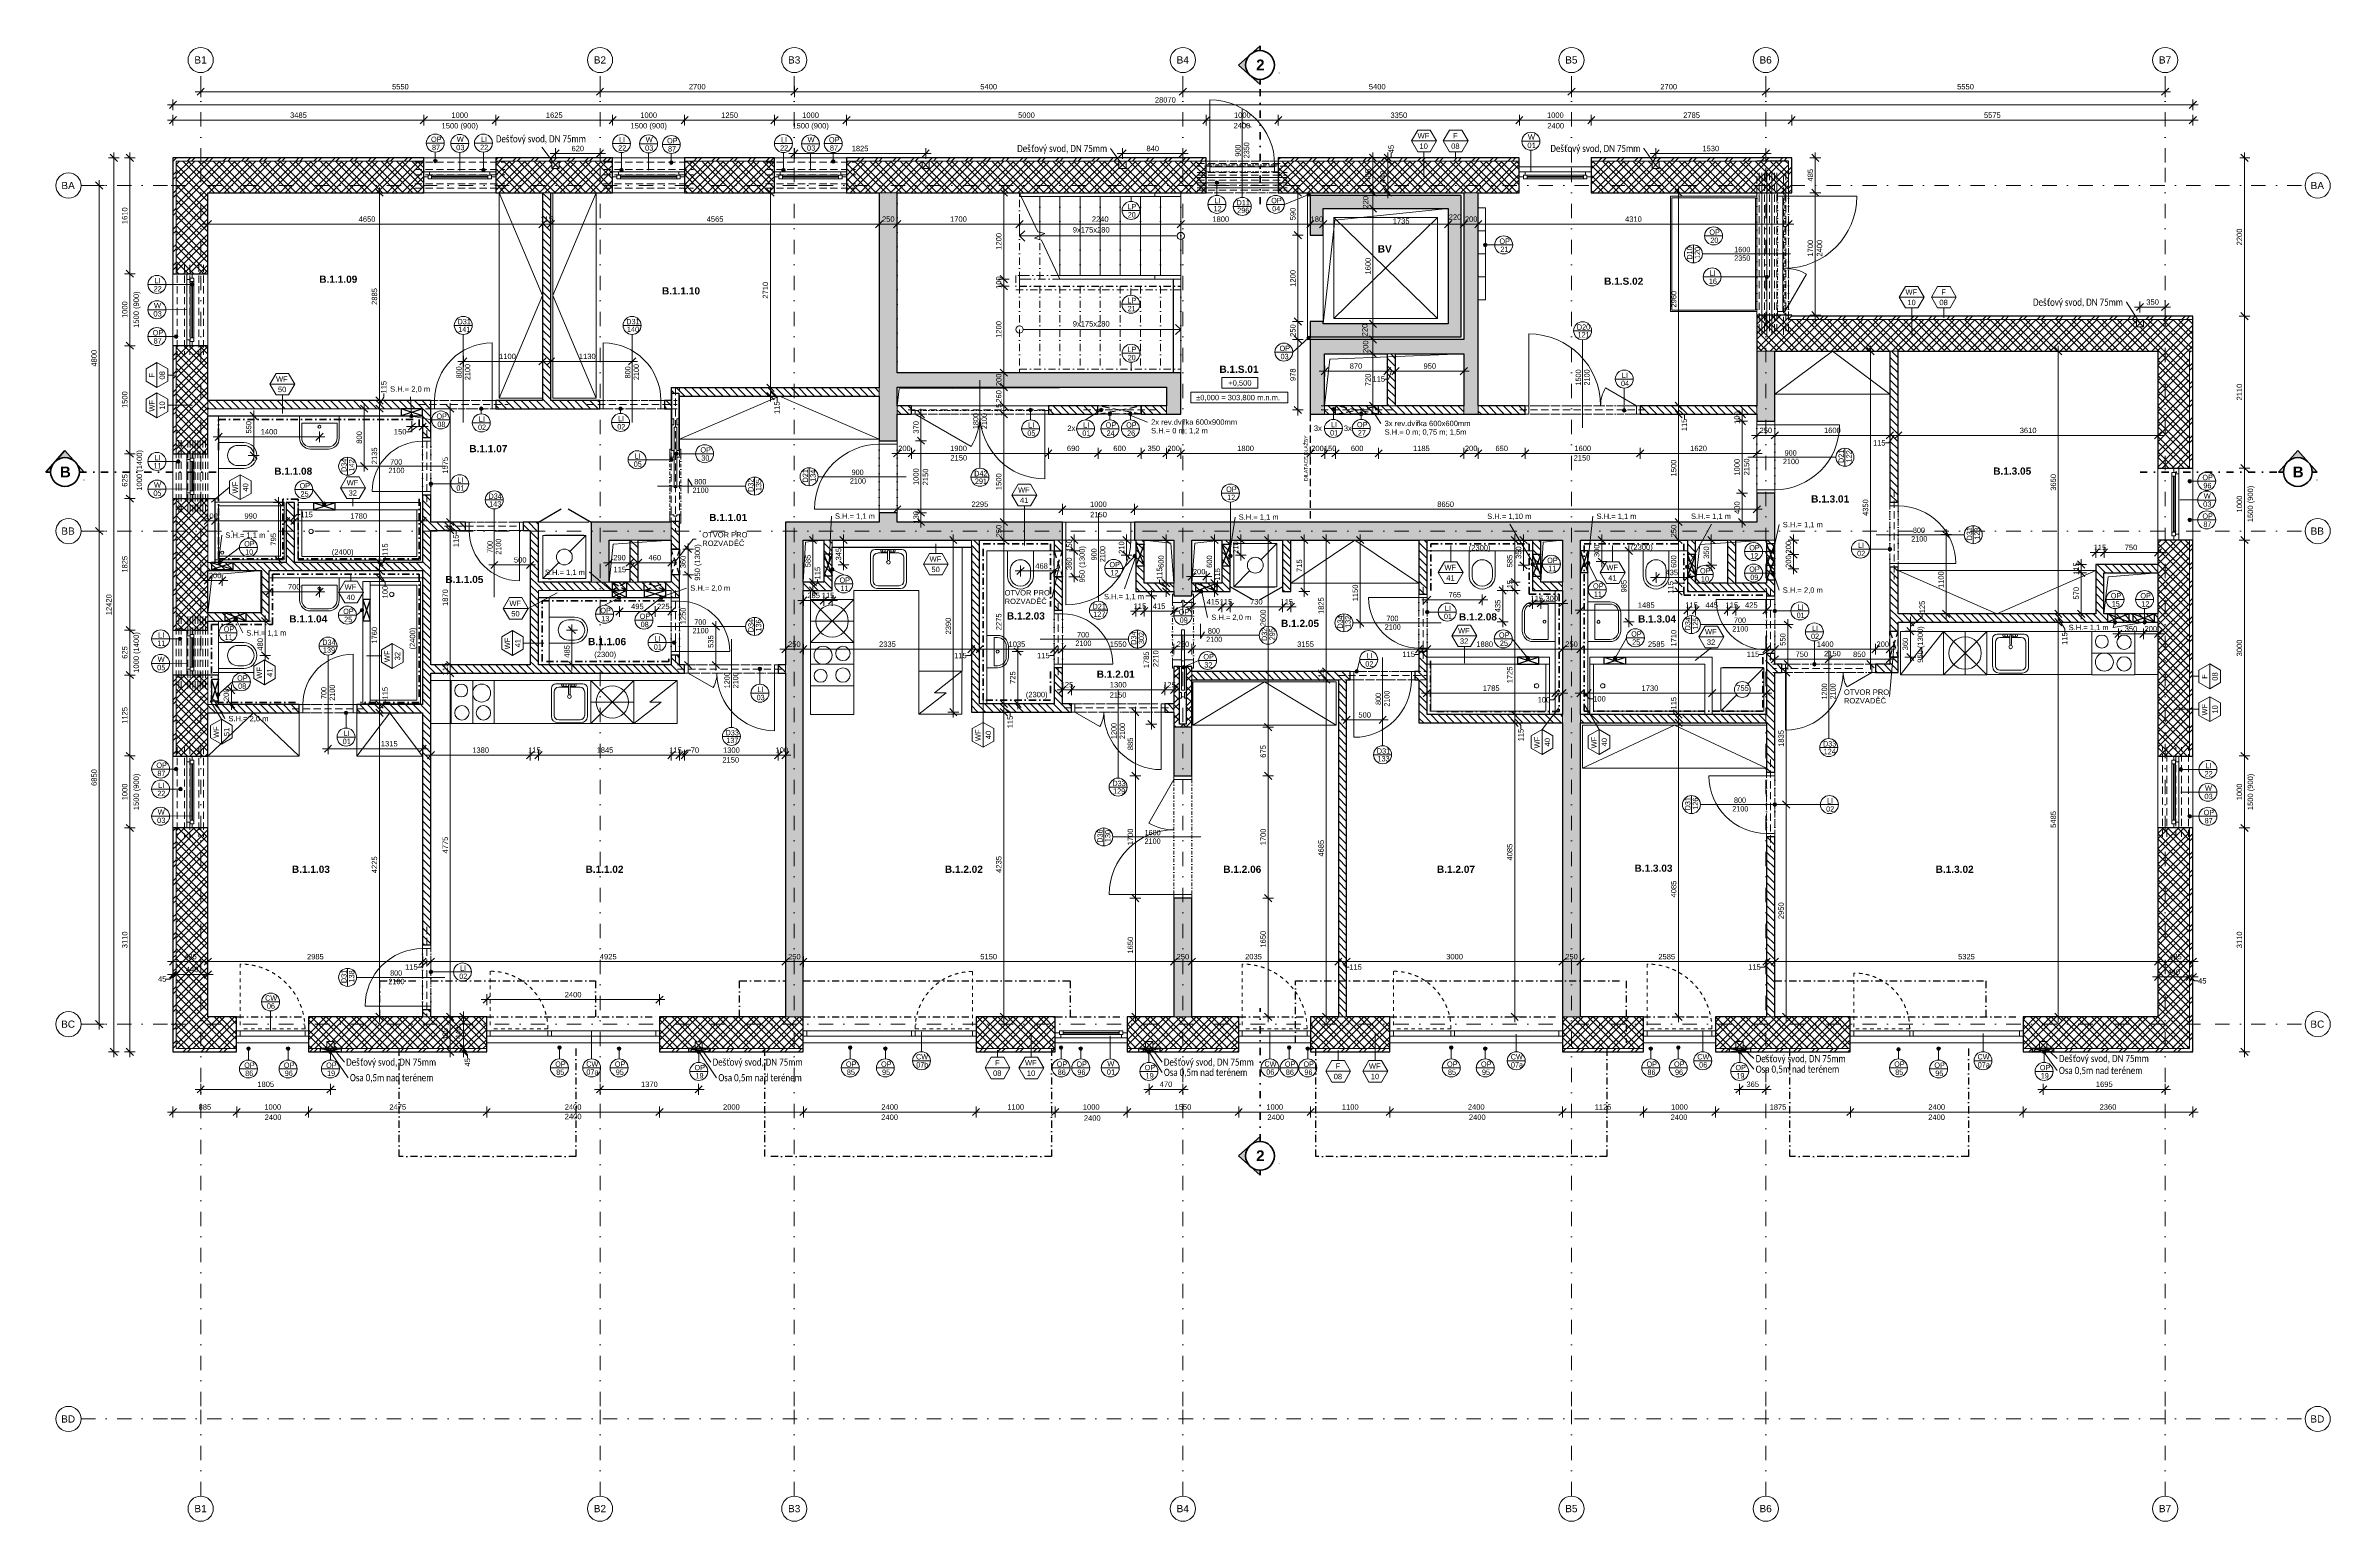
# Model space of a CAD drawing. Header units: millimetres. Extents: x -8633 to 38101, y -2985 to 57546.
# Drawn here: x -8633 to 23116, y 37046 to 57546 of the extents above.
import ezdxf

# ---------------------------------------------------------------- set-up
doc = ezdxf.new("R2010")
doc.units = ezdxf.units.MM
for name, pattern in [('HA_Dash_2mm-S1mm', [100, 50, -50]), ('HA_Dash_3mm-S1mm', [150, 100, -50]), ('HA_DashDot_10mm-S3mm', [500, 200, -150, 0, -150]), ('HA_DashDot_2_2mm-S0_6mm', [110, 50, -30, 0, -30]), ('HA_DashDot_4mm-S1mm', [200, 100, -50, 0, -50]), ('HA_DashDot_6mm-S2mm', [300, 100, -100, 0, -100])]:
    doc.linetypes.add(name, pattern=pattern)
for name, color, linetype, lineweight in [('A-____-____-DIMS', 9, 'Continuous', 5), ('A-____-____-DIMS-50', 9, 'Continuous', 5), ('A-____-____-IDEN', 9, 'Continuous', 9), ('A-____-NOTE-TEXT', 9, 'Continuous', 9), ('A-AREA-____-IDEN', 9, 'Continuous', 9), ('A-AREA-____-OTLN', 9, 'Continuous', 5), ('A-DETL-____-HDLN', 9, 'HA_Dash_3mm-S1mm', 25), ('A-DETL-____-OTLN', 9, 'Continuous', 25), ('A-DETL-____-THIN', 9, 'Continuous', 9), ('A-DETL-GENF-OTLN', 9, 'Continuous', 9), ('A-DOOR-____-IDEN', 9, 'Continuous', 9), ('A-DOOR-____-MCUT', 9, 'HA_DashDot_2_2mm-S0_6mm', 9), ('A-DOOR-____-OTLN', 9, 'Continuous', 9), ('A-DOOR-FRAM-MCUT', 9, 'Continuous', 9), ('A-FLOR-____-OTLN', 9, 'Continuous', 9), ('A-FLOR-____-OVHD', 9, 'HA_DashDot_4mm-S1mm', 25), ('A-FLOR-HRAL-IDEN', 9, 'Continuous', 9), ('A-FLOR-HRAL-MBND', 9, 'HA_DashDot_4mm-S1mm', 9), ('A-FLOR-HRAL-OTLN', 9, 'Continuous', 9), ('A-GENM-____-HDLN', 9, 'HA_Dash_3mm-S1mm', 9), ('A-GENM-____-IDEN', 9, 'Continuous', 9), ('A-GENM-____-MCUT', 9, 'HA_Dash_3mm-S1mm', 25), ('A-GENM-____-OTLN', 9, 'Continuous', 9), ('A-GLAZ-____-IDEN', 9, 'Continuous', 9), ('A-GLAZ-____-MCUT', 9, 'Continuous', 5), ('A-GLAZ-____-OTLN', 9, 'Continuous', 5), ('A-GLAZ-CURT-MCUT', 9, 'Continuous', 5), ('A-GLAZ-CURT-OTLN', 9, 'Continuous', 5), ('A-GLAZ-CWMG-MCUT', 9, 'Continuous', 5), ('A-GLAZ-CWMG-OTLN', 9, 'Continuous', 5), ('A-WALL-____-IDEN', 9, 'Continuous', 9), ('A-WALL-____-MCUT', 9, 'Continuous', 25), ('A-WALL-____-OTLN', 9, 'Continuous', 9), ('A-WALL-____-PATT', 9, 'Continuous', 25), ('E-ELEC-FIXT-OTLN', 9, 'Continuous', 9), ('G-____-____-DIMS', 9, 'Continuous', 5), ('G-____-____-SYMB', 9, 'HA_DashDot_4mm-S1mm', 9), ('G-____-____-TEXT', 9, 'Continuous', 5), ('I-FURN-____-OTLN', 9, 'Continuous', 9), ('I-WALL-____-MCUT', 9, 'Continuous', 25), ('I-WALL-____-OTLN', 9, 'Continuous', 9), ('M-HVAC-DUCT-OTLN', 9, 'Continuous', 9), ('P-SANR-FIXT-OTLN', 9, 'Continuous', 9), ('Q-CASE-____-OTLN', 9, 'Continuous', 9), ('Q-SPCQ-____-OTLN', 9, 'Continuous', 9), ('S-GRID-____-IDEN', 9, 'Continuous', 9), ('S-GRID-____-OTLN', 9, 'Continuous', 5), ('S-STRS-____-MBND', 9, 'HA_DashDot_4mm-S1mm', 9), ('S-STRS-____-OTLN', 9, 'Continuous', 9)]:
    doc.layers.add(name, color=color, linetype=linetype, lineweight=lineweight)
doc.styles.add('Arial', font='arial.ttf', dxfattribs={"height": 100})
doc.styles.add('Arial_1', font='arial.ttf', dxfattribs={"height": 75})
doc.styles.add('Arial_2', font='arial.ttf', dxfattribs={"width": 0.8, "height": 75})
doc.styles.add('Arial_3', font='arial.ttf', dxfattribs={"height": 50})
doc.styles.add('Arial_B', font='arialbd.ttf', dxfattribs={"height": 100})
doc.styles.add('Arial_B_1', font='arialbd.ttf', dxfattribs={"height": 150})
doc.styles.add('Calibri', font='calibri.ttf', dxfattribs={"width": 0.8, "height": 75})
doc.styles.add('Calibri_1', font='calibri.ttf', dxfattribs={"width": 0.8, "height": 100})
doc.dimstyles.new('Inner_Dimensions', dxfattribs={"dimscale": 304.8, "dimtxt": 76.519455, "dimasz": 0.328084, "dimexe": 0.246063, "dimexo": 0.0625, "dimgap": 0.032808, "dimtad": 1, "dimdec": 0, "dimzin": 0, "dimdsep": 46, "dimtxsty": 'Arial_1', "dimblk1": 'OBLIQUE', "dimblk2": 'OBLIQUE', "dimsah": 1, "dimcen": 0.09, "dimdle": 0.246063, "dimazin": 0, "dimtfac": 1, "dimtdec": 4, "dimtix": 1, "dimtmove": 0, "dimatfit": 3, "dimfxl": 0.246063, "dimfxlon": 1, "dimtvp": 1, "dimtolj": 1, "dimtzin": 0, "dimlwd": 9, "dimlwe": 9, "dimarcsym": 2})
doc.dimstyles.new('Inner_Dimensions_1', dxfattribs={"dimscale": 304.8, "dimtxt": 76.519455, "dimasz": 0.328084, "dimexe": 0.246063, "dimexo": 0.0625, "dimgap": 0.032808, "dimtad": 1, "dimdec": 0, "dimzin": 0, "dimdsep": 46, "dimtxsty": 'Arial_1', "dimblk1": 'OBLIQUE', "dimblk2": 'OBLIQUE', "dimsah": 1, "dimcen": 0.09, "dimdle": 0.246063, "dimazin": 0, "dimtfac": 1, "dimtdec": 4, "dimtix": 1, "dimtmove": 2, "dimatfit": 3, "dimfxl": 0.246063, "dimfxlon": 1, "dimtvp": 1, "dimtolj": 1, "dimtzin": 0, "dimlwd": 9, "dimlwe": 9, "dimarcsym": 2})
doc.dimstyles.new('Inner_Dimensions_2', dxfattribs={"dimscale": 304.8, "dimtxt": 76.519455, "dimasz": 0.328084, "dimexe": 0.246063, "dimexo": 0.0625, "dimgap": 0.032808, "dimtad": 1, "dimdec": 0, "dimzin": 0, "dimdsep": 46, "dimtxsty": 'Arial_1', "dimblk1": 'OBLIQUE', "dimblk2": 'OBLIQUE', "dimsah": 1, "dimcen": 0.09, "dimdle": 0.246063, "dimazin": 0, "dimtfac": 1, "dimtdec": 4, "dimtix": 1, "dimtmove": 1, "dimatfit": 3, "dimfxl": 0.246063, "dimfxlon": 1, "dimtvp": 1, "dimtolj": 1, "dimtzin": 0, "dimlwd": 9, "dimlwe": 9, "dimarcsym": 2})
pattern_1 = [(45, (0, 0), (-106.066, 106.066), []), (45, (75, 0), (-106.066, 106.066), []), (315, (0, 0), (106.066, 106.066), []), (315, (75, 0), (106.066, 106.066), [])]
pattern_2 = [(135, (0, 0), (-53.03301, -53.03301), [])]
pattern_3 = [(45, (0, 0), (-125.7236, 125.7236), []), (45, (0, 190.5), (-125.7236, 125.7236), [])]

# ---------------------------------------------------------------- blocks, each defined once
blk = doc.blocks.new('HA_DR_Single_Swing_Solid - In_BJ_800x2100-2124338-DPS_1NP - B')
at = {"layer": 'A-DOOR-____-MCUT'}
for p, q in [((-400, 57.5), (400, 57.5)), ((-400, -57.5), (400, -57.5))]:
    blk.add_line(p, q, dxfattribs=at)
at = {"layer": 'A-DOOR-____-OTLN', "lineweight": 5}
blk.add_line((400, -857.5), (400, -57.5), dxfattribs=at)
blk.add_arc((400, -57.5), 800, 180, 270, dxfattribs=at)
at = {"layer": 'A-DOOR-FRAM-MCUT'}
for p, q in [((-400, 57.5), (-450, 57.5)), ((-400, -57.5), (-400, 57.5)), ((450, 57.5), (400, 57.5)), ((400, 57.5), (400, -57.5)), ((-450, -57.5), (-400, -57.5)), ((400, -57.5), (450, -57.5))]:
    blk.add_line(p, q, dxfattribs=at)
blk = doc.blocks.new('HA_DR_Single_Swing_Solid - In_BJ_800x2100-2124336-DPS_1NP - B')
at = {"layer": 'A-DOOR-____-MCUT'}
for p, q in [((-400, 57.5), (400, 57.5)), ((-400, -57.5), (400, -57.5))]:
    blk.add_line(p, q, dxfattribs=at)
at = {"layer": 'A-DOOR-____-OTLN', "lineweight": 5}
blk.add_line((400, 857.5), (400, 57.5), dxfattribs=at)
blk.add_arc((400, 57.5), 800, 90, 180, dxfattribs=at)
at = {"layer": 'A-DOOR-FRAM-MCUT'}
for p, q in [((-450, 57.5), (-400, 57.5)), ((-400, 57.5), (-400, -57.5)), ((400, 57.5), (450, 57.5)), ((400, -57.5), (400, 57.5)), ((-400, -57.5), (-450, -57.5)), ((450, -57.5), (400, -57.5))]:
    blk.add_line(p, q, dxfattribs=at)
blk = doc.blocks.new('HA_DR_Single_Swing_Solid - In_BJ_700x2100-2124342-DPS_1NP - B')
at = {"layer": 'A-DOOR-____-MCUT'}
for p, q in [((-350, 57.5), (350, 57.5)), ((-350, -57.5), (350, -57.5))]:
    blk.add_line(p, q, dxfattribs=at)
at = {"layer": 'A-DOOR-____-OTLN', "lineweight": 5}
blk.add_line((350, -757.5), (350, -57.5), dxfattribs=at)
blk.add_arc((350, -57.5), 700, 180, 270, dxfattribs=at)
at = {"layer": 'A-DOOR-FRAM-MCUT'}
for p, q in [((-350, 57.5), (-400, 57.5)), ((-350, -57.5), (-350, 57.5)), ((400, 57.5), (350, 57.5)), ((350, 57.5), (350, -57.5)), ((-400, -57.5), (-350, -57.5)), ((350, -57.5), (400, -57.5))]:
    blk.add_line(p, q, dxfattribs=at)
blk = doc.blocks.new('HA_DR_Single_SlidingToPocket_Solid - In_BJ_800x2100-2105140-DPS_1NP - B')
at = {"layer": 'A-DOOR-____-MCUT'}
for p, q in [((-400, 78), (400, 78)), ((-400, -77), (400, -77))]:
    blk.add_line(p, q, dxfattribs=at)
at = {"layer": 'A-DOOR-____-MCUT', "linetype": 'Continuous', "lineweight": 5}
for p, q in [((820, 19), (-20, 19)), ((-20, 19), (-20, -20)), ((820, -20), (820, 19)), ((100, -177), (-100, -177)), ((-20, -20), (400, -20)), ((100, -177), (8, -231)), ((492, -20), (820, -20))]:
    blk.add_line(p, q, dxfattribs=at)
at = {"layer": 'A-DOOR-FRAM-MCUT'}
for p, q in [((-400, 78), (-500, 78)), ((-420, -20), (-420, 20)), ((-420, 20), (-400, 20)), ((-400, 20), (-400, 78)), ((512, 78), (400, 78)), ((400, 78), (400, 20)), ((400, 20), (492, 20)), ((492, 20), (492, 47)), ((512, 58), (512, 78)), ((852, 47), (852, 20)), ((852, 20), (932, 20)), ((932, 20), (932, 47)), ((-513, -57), (-513, -77)), ((-513, -77), (-400, -77)), ((-400, -20), (-420, -20)), ((-400, -77), (-400, -20)), ((492, -20), (400, -20)), ((400, -20), (400, -77)), ((400, -77), (512, -77)), ((492, -47), (492, -20)), ((512, -77), (512, -57)), ((852, -20), (852, -47)), ((932, -20), (852, -20)), ((932, -47), (932, -20))]:
    blk.add_line(p, q, dxfattribs=at)
blk = doc.blocks.new('HA_DR_Single_Swing_Solid - In_BJ_900x2100_Vstupni-2124274-DPS_1NP - B')
at = {"layer": 'A-DOOR-____-MCUT'}
for p, q in [((-450, 125), (450, 125)), ((-450, -125), (450, -125))]:
    blk.add_line(p, q, dxfattribs=at)
at = {"layer": 'A-DOOR-____-OTLN'}
for p, q in [((-500, 125), (500, 125)), ((-500, -125), (500, -125))]:
    blk.add_line(p, q, dxfattribs=at)
at = {"layer": 'A-DOOR-____-OTLN', "lineweight": 5}
blk.add_line((450, -1025), (450, -125), dxfattribs=at)
blk.add_arc((450, -125), 900, 180, 270, dxfattribs=at)
at = {"layer": 'A-DOOR-FRAM-MCUT'}
for p, q in [((-450, 125), (-500, 125)), ((-450, -125), (-450, 125)), ((500, 125), (450, 125)), ((450, 125), (450, -125)), ((-500, -125), (-450, -125)), ((450, -125), (500, -125))]:
    blk.add_line(p, q, dxfattribs=at)
blk = doc.blocks.new('HA_DR_Single_Swing_Solid - In_BJ_900x2100_Vstupni-2124272-DPS_1NP - B')
at = {"layer": 'A-DOOR-____-MCUT'}
for p, q in [((-450, 125), (450, 125)), ((-450, -125), (450, -125))]:
    blk.add_line(p, q, dxfattribs=at)
at = {"layer": 'A-DOOR-____-OTLN', "lineweight": 5}
blk.add_line((450, 1025), (450, 125), dxfattribs=at)
at = {"layer": 'A-DOOR-____-OTLN'}
for p, q in [((-500, 125), (500, 125)), ((-500, -125), (500, -125))]:
    blk.add_line(p, q, dxfattribs=at)
at = {"layer": 'A-DOOR-____-OTLN', "lineweight": 5}
blk.add_arc((450, 125), 900, 90, 180, dxfattribs=at)
at = {"layer": 'A-DOOR-FRAM-MCUT'}
for p, q in [((-500, 125), (-450, 125)), ((-450, 125), (-450, -125)), ((450, 125), (500, 125)), ((450, -125), (450, 125)), ((-450, -125), (-500, -125)), ((500, -125), (450, -125))]:
    blk.add_line(p, q, dxfattribs=at)
blk = doc.blocks.new('HA_DR_Double_Swing_Solid - In_BJ_1200x2100_800-1670800-DPS_1NP - B')
at = {"layer": 'A-DOOR-____-MCUT'}
for p, q in [((-600, 58), (600, 58)), ((-600, -57), (600, -57))]:
    blk.add_line(p, q, dxfattribs=at)
at = {"layer": 'A-DOOR-____-OTLN', "lineweight": 5}
for p, q in [((-254, -257), (-600, -57)), ((600, -857), (600, -57))]:
    blk.add_line(p, q, dxfattribs=at)
for centre, radius, start, end in [((-600, -57), 400, 330, 0), ((600, -57), 800, 180, 270)]:
    blk.add_arc(centre, radius, start, end, dxfattribs=at)
at = {"layer": 'A-DOOR-FRAM-MCUT'}
for p, q in [((-600, 58), (-650, 58)), ((-600, -57), (-600, 58)), ((650, 58), (600, 58)), ((600, 58), (600, -57)), ((-650, -57), (-600, -57)), ((600, -57), (650, -57))]:
    blk.add_line(p, q, dxfattribs=at)
blk = doc.blocks.new('HA_DR_Single_Swing_Solid - In_BJ_700x2100-2124340-DPS_1NP - B')
at = {"layer": 'A-DOOR-____-MCUT'}
for p, q in [((-350, 57.5), (350, 57.5)), ((-350, -57.5), (350, -57.5))]:
    blk.add_line(p, q, dxfattribs=at)
at = {"layer": 'A-DOOR-____-OTLN', "lineweight": 5}
blk.add_line((350, 757.5), (350, 57.5), dxfattribs=at)
blk.add_arc((350, 57.5), 700, 90, 180, dxfattribs=at)
at = {"layer": 'A-DOOR-FRAM-MCUT'}
for p, q in [((-400, 57.5), (-350, 57.5)), ((-350, 57.5), (-350, -57.5)), ((350, 57.5), (400, 57.5)), ((350, -57.5), (350, 57.5)), ((-350, -57.5), (-400, -57.5)), ((400, -57.5), (350, -57.5))]:
    blk.add_line(p, q, dxfattribs=at)
blk = doc.blocks.new('HA_DR_Double_Swing_Solid - In_OBJ_1500x2100_1000-1827100-DPS_1NP - B')
at = {"layer": 'A-DOOR-____-MCUT'}
for p, q in [((-750, 58), (750, 58)), ((-750, -57), (750, -57))]:
    blk.add_line(p, q, dxfattribs=at)
at = {"layer": 'A-DOOR-____-OTLN', "lineweight": 5}
for p, q in [((-317, -307), (-750, -57)), ((750, -1057), (750, -57))]:
    blk.add_line(p, q, dxfattribs=at)
for centre, radius, start, end in [((-750, -57), 500, 330, 0), ((750, -57), 1000, 180, 270)]:
    blk.add_arc(centre, radius, start, end, dxfattribs=at)
at = {"layer": 'A-DOOR-FRAM-MCUT'}
for p, q in [((-750, 58), (-800, 58)), ((-750, -57), (-750, 58)), ((800, 58), (750, 58)), ((750, 58), (750, -57)), ((-800, -57), (-750, -57)), ((750, -57), (800, -57))]:
    blk.add_line(p, q, dxfattribs=at)
blk = doc.blocks.new('HA_WD_SinglePanel - 1000x1500-1670803-DPS_1NP - B')
at = {"layer": 'A-GLAZ-____-MCUT'}
for p, q in [((-420, 70), (-500, 70)), ((-500, 0), (-440, 0)), ((-440, -25), (-440, 25)), ((-440, 25), (-390, 25)), ((-420, 25), (-420, 70)), ((-390, 25), (-390, -25)), ((390, 5), (-390, 5)), ((390, -25), (390, 25)), ((390, 25), (440, 25)), ((500, 70), (420, 70)), ((420, 70), (420, 25)), ((440, 25), (440, -25)), ((440, 0), (500, 0)), ((-390, -25), (-440, -25)), ((390, -5), (-390, -5)), ((440, -25), (390, -25))]:
    blk.add_line(p, q, dxfattribs=at)
at = {"layer": 'A-GLAZ-____-OTLN'}
for p, q in [((440, 25), (-440, 25)), ((-440, -25), (-440, 25)), ((420, 70), (-420, 70)), ((390, 25), (-390, 25)), ((440, 25), (440, -25)), ((-440, -25), (440, -25)), ((390, -25), (-390, -25))]:
    blk.add_line(p, q, dxfattribs=at)
blk = doc.blocks.new('HA_WD_SinglePanel - 1000x2400-1670805-DPS_1NP - B')
at = {"layer": 'A-GLAZ-____-MCUT'}
for p, q in [((-420, 70), (-500, 70)), ((-500, 0), (-440, 0)), ((-440, -25), (-440, 25)), ((-440, 25), (-390, 25)), ((-420, 25), (-420, 70)), ((-390, 25), (-390, -25)), ((390, 5), (-390, 5)), ((390, -25), (390, 25)), ((390, 25), (440, 25)), ((500, 70), (420, 70)), ((420, 70), (420, 25)), ((440, 25), (440, -25)), ((440, 0), (500, 0)), ((-390, -25), (-440, -25)), ((390, -5), (-390, -5)), ((440, -25), (390, -25))]:
    blk.add_line(p, q, dxfattribs=at)
at = {"layer": 'A-GLAZ-____-OTLN'}
for p, q in [((440, 25), (-440, 25)), ((-440, -25), (-440, 25)), ((420, 70), (-420, 70)), ((390, 25), (-390, 25)), ((440, 25), (440, -25)), ((-440, -25), (440, -25)), ((390, -25), (-390, -25))]:
    blk.add_line(p, q, dxfattribs=at)
blk = doc.blocks.new('HA_WD_SinglePanel - 625x1000-1670806-DPS_1NP - B')
at = {"layer": 'A-GLAZ-____-MCUT'}
for p, q in [((-313, 70), (-313, 0)), ((-233, 70), (-313, 70)), ((-313, 0), (-253, 0)), ((-253, -25), (-253, 25)), ((-253, 25), (-203, 25)), ((-233, 25), (-233, 70)), ((-203, 25), (-203, -25)), ((202, 5), (-203, 5)), ((202, -25), (202, 25)), ((202, 25), (252, 25)), ((312, 70), (232, 70)), ((232, 70), (232, 25)), ((252, 25), (252, -25)), ((252, 0), (312, 0)), ((312, 0), (312, 70)), ((-203, -25), (-253, -25)), ((202, -5), (-203, -5)), ((252, -25), (202, -25))]:
    blk.add_line(p, q, dxfattribs=at)
at = {"layer": 'A-GLAZ-____-OTLN'}
for p, q in [((252, 25), (-253, 25)), ((-253, -25), (-253, 25)), ((232, 70), (-233, 70)), ((202, 25), (-203, 25)), ((252, 25), (252, -25)), ((-253, -25), (252, -25)), ((202, -25), (-203, -25))]:
    blk.add_line(p, q, dxfattribs=at)
blk = doc.blocks.new('HA_DR_Double_Swing_Solid_FrameButt - In_FAS_1600x2350_1000-2015541-DPS_1NP - B')
at = {"layer": 'A-DOOR-____-MCUT'}
for p, q in [((850, 220), (-850, 220)), ((850, -220), (-850, -220)), ((-800, -70), (800, -70)), ((-800, -170), (800, -170))]:
    blk.add_line(p, q, dxfattribs=at)
at = {"layer": 'A-DOOR-____-OTLN', "lineweight": 5}
for p, q in [((-280, -470), (-800, -170)), ((800, -1170), (800, -170))]:
    blk.add_line(p, q, dxfattribs=at)
for centre, radius, start, end in [((-800, -170), 600, 330, 360), ((800, -170), 1000, 180, 270)]:
    blk.add_arc(centre, radius, start, end, dxfattribs=at)
at = {"layer": 'A-DOOR-FRAM-MCUT'}
for p, q in [((-800, -70), (-850, -70)), ((-850, -170), (-800, -170)), ((-800, -170), (-800, -70)), ((850, -70), (800, -70)), ((800, -70), (800, -170)), ((800, -170), (850, -170))]:
    blk.add_line(p, q, dxfattribs=at)
blk = doc.blocks.new('Top Rail Type - Top Rail_Internal_-1408388-DPS_1NP - B')
at = {"layer": 'A-FLOR-HRAL-OTLN'}
for p, q in [((6781, 55452), (6781, 55502)), ((6781, 55502), (7141, 55502)), ((7141, 55452), (6781, 55452)), ((7141, 55502), (7141, 55452))]:
    blk.add_line(p, q, dxfattribs=at)
blk = doc.blocks.new('Top Rail Type - Top Rail_Internal_-V1-DPS_1NP - B')
at = {"layer": 'A-FLOR-HRAL-MBND'}
for p, q in [((4901, 55452), (4901, 55502)), ((4901, 55502), (4901, 55502)), ((4924, 55452), (4901, 55452))]:
    blk.add_line(p, q, dxfattribs=at)
at = {"layer": 'A-FLOR-HRAL-OTLN'}
for p, q in [((4901, 55502), (4924, 55452)), ((7141, 55502), (4901, 55502)), ((7141, 55452), (4924, 55452)), ((7141, 55452), (7141, 55502))]:
    blk.add_line(p, q, dxfattribs=at)
blk = doc.blocks.new('Top Rail Type - Top Rail_Internal_-1408404-DPS_1NP - B')
at = {"layer": 'A-FLOR-HRAL-OTLN'}
for p, q in [((6781, 54303), (6781, 54353)), ((6781, 54353), (7141, 54353)), ((7141, 54303), (6781, 54303)), ((7141, 54353), (7141, 54303))]:
    blk.add_line(p, q, dxfattribs=at)
blk = doc.blocks.new('Top Rail Type - Top Rail_Internal_-V2-DPS_1NP - B')
at = {"layer": 'A-FLOR-HRAL-MBND'}
for p, q in [((4850, 54353), (4850, 54152)), ((4975, 54353), (4850, 54353)), ((4900, 54303), (4900, 54202)), ((4975, 54303), (4900, 54303)), ((5437, 54353), (4975, 54353)), ((5460, 54303), (4975, 54303)), ((4850, 54152), (7141, 54152)), ((4900, 54202), (7141, 54202)), ((7141, 54202), (7141, 54152))]:
    blk.add_line(p, q, dxfattribs=at)
at = {"layer": 'A-FLOR-HRAL-OTLN'}
for p, q in [((5437, 54353), (5460, 54303)), ((7141, 54353), (5437, 54353)), ((7141, 54303), (5460, 54303)), ((7141, 54303), (7141, 54353))]:
    blk.add_line(p, q, dxfattribs=at)
blk = doc.blocks.new('HA_GM_Shaft_Rectangle - Default-2031605-DPS_1NP - B')
at = {"layer": 'A-DETL-GENF-OTLN'}
for p, q in [((26, -26), (3740, 0)), ((0, -260), (26, -26))]:
    blk.add_line(p, q, dxfattribs=at)
at = {"layer": 'A-GENM-____-OTLN'}
for p, q in [((0, -260), (0, 0)), ((0, 0), (3740, 0)), ((3740, 0), (3740, -260)), ((3740, -260), (0, -260))]:
    blk.add_line(p, q, dxfattribs=at)
blk = doc.blocks.new('HA_GM_Shaft_Rectangle - Default-2031569-DPS_1NP - B')
at = {"layer": 'A-DETL-GENF-OTLN'}
for p, q in [((72, -72), (1935, 0)), ((0, -720), (72, -72))]:
    blk.add_line(p, q, dxfattribs=at)
at = {"layer": 'A-GENM-____-OTLN'}
for p, q in [((0, -720), (0, 0)), ((0, 0), (1935, 0)), ((1935, 0), (1935, -720)), ((1935, -720), (0, -720))]:
    blk.add_line(p, q, dxfattribs=at)
blk = doc.blocks.new('HA_GM_Shaft_Rectangle - Default-2031607-DPS_1NP - B')
at = {"layer": 'A-DETL-GENF-OTLN'}
for p, q in [((160, -160), (1735, 0)), ((0, -1600), (160, -160))]:
    blk.add_line(p, q, dxfattribs=at)
at = {"layer": 'A-GENM-____-OTLN'}
for p, q in [((0, -1600), (0, 0)), ((0, 0), (1735, 0)), ((1735, 0), (1735, -1600)), ((1735, -1600), (0, -1600))]:
    blk.add_line(p, q, dxfattribs=at)
blk = doc.blocks.new('HA_GM_Shaft_Rectangle - Default-2138658-DPS_1NP - B')
at = {"layer": 'A-DETL-GENF-OTLN'}
for p, q in [((58.5, -58.5), (865, 0)), ((0, -585), (58.5, -58.5))]:
    blk.add_line(p, q, dxfattribs=at)
at = {"layer": 'A-GENM-____-OTLN'}
for p, q in [((0, -585), (0, 0)), ((0, 0), (865, 0)), ((865, 0), (865, -585)), ((865, -585), (0, -585))]:
    blk.add_line(p, q, dxfattribs=at)
blk = doc.blocks.new('HA_GM_Shaft_Rectangle - Default-2138933-DPS_1NP - B')
at = {"layer": 'A-DETL-GENF-OTLN'}
for p, q in [((28.5, -28.5), (285, 0)), ((0, -585), (28.5, -28.5))]:
    blk.add_line(p, q, dxfattribs=at)
at = {"layer": 'A-GENM-____-OTLN'}
for p, q in [((0, -585), (0, 0)), ((0, 0), (285, 0)), ((285, 0), (285, -585)), ((285, -585), (0, -585))]:
    blk.add_line(p, q, dxfattribs=at)
blk = doc.blocks.new('HA_GM_Shaft_Rectangle - Default-2138931-DPS_1NP - B')
at = {"layer": 'A-DETL-GENF-OTLN'}
for p, q in [((30, -30), (300, 0)), ((0, -585), (30, -30))]:
    blk.add_line(p, q, dxfattribs=at)
at = {"layer": 'A-GENM-____-OTLN'}
for p, q in [((0, -585), (0, 0)), ((0, 0), (300, 0)), ((300, 0), (300, -585)), ((300, -585), (0, -585))]:
    blk.add_line(p, q, dxfattribs=at)
blk = doc.blocks.new('HA_GM_Shaft_Rectangle - Default-2138656-DPS_1NP - B')
at = {"layer": 'A-DETL-GENF-OTLN'}
for p, q in [((60, -60), (985, 0)), ((0, -600), (60, -60))]:
    blk.add_line(p, q, dxfattribs=at)
at = {"layer": 'A-GENM-____-OTLN'}
for p, q in [((0, -600), (0, 0)), ((0, 0), (985, 0)), ((985, 0), (985, -600)), ((985, -600), (0, -600))]:
    blk.add_line(p, q, dxfattribs=at)
blk = doc.blocks.new('HA_GM_Shaft_Rectangle - Default-2137961-DPS_1NP - B')
at = {"layer": 'A-DETL-GENF-OTLN'}
for p, q in [((57, -57), (750, 0)), ((0, -570), (57, -57))]:
    blk.add_line(p, q, dxfattribs=at)
at = {"layer": 'A-GENM-____-OTLN'}
for p, q in [((0, -570), (0, 0)), ((0, 0), (750, 0)), ((750, 0), (750, -570)), ((750, -570), (0, -570))]:
    blk.add_line(p, q, dxfattribs=at)
blk = doc.blocks.new('HA_GM_Shaft_Rectangle - Default-2031559-DPS_1NP - B')
at = {"layer": 'A-DETL-GENF-OTLN'}
for p, q in [((160, -160), (1735, 0)), ((0, -1600), (160, -160))]:
    blk.add_line(p, q, dxfattribs=at)
at = {"layer": 'A-GENM-____-OTLN'}
for p, q in [((0, -1600), (0, 0)), ((0, 0), (1735, 0)), ((1735, 0), (1735, -1600)), ((1735, -1600), (0, -1600))]:
    blk.add_line(p, q, dxfattribs=at)
blk = doc.blocks.new('ABMV_Toilet_WallHung - Default-1991236-DPS_1NP - B')
at = {"layer": 'P-SANR-FIXT-OTLN'}
for p, q in [((-55, 75), (-55, 425)), ((-16, 426), (-16, 340)), ((266, 340), (266, 426)), ((305, 75), (305, 425))]:
    blk.add_line(p, q, dxfattribs=at)
for centre, radius, start, end in [((125, 425), 180, 0, 180), ((125, 426), 141, 360, 180), ((125, 340), 141, 180, 360)]:
    blk.add_arc(centre, radius, start, end, dxfattribs=at)
blk = doc.blocks.new('ABMV_WashBasin_Generic - 550x460-1959867-DPS_1NP - B')
at = {"layer": 'P-SANR-FIXT-OTLN'}
for p, q in [((-150, 360), (-150, 50)), ((-120, 150), (-120, 360)), ((250, 510), (0, 510)), ((0, 480), (250, 480)), ((370, 360), (370, 150)), ((400, 50), (400, 360)), ((370, 150), (-120, 150))]:
    blk.add_line(p, q, dxfattribs=at)
for centre, radius, start, end in [((0, 360), 150, 90, 180), ((0, 360), 120, 90, 180), ((250, 360), 150, 360, 90), ((250, 360), 120, 360, 90), ((125, 200), 20, 90, 270), ((125, 200), 20, 270, 90)]:
    blk.add_arc(centre, radius, start, end, dxfattribs=at)
blk = doc.blocks.new('ABMV_Bathtub_Generic - 800_1700-1419220-DPS_1NP - B')
at = {"layer": 'P-SANR-FIXT-OTLN'}
for p, q in [((100, 1700), (800, 1700)), ((100, 1700), (800, 1700)), ((100, 1650), (750, 1650)), ((100, 1650), (750, 1650)), ((750, 1650), (750, 50)), ((750, 1650), (750, 50)), ((800, 1700), (800, 0)), ((800, 1700), (800, 0)), ((750, 50), (100, 50)), ((750, 50), (100, 50)), ((800, 0), (100, 0)), ((800, 0), (100, 0))]:
    blk.add_line(p, q, dxfattribs=at)
blk.add_circle((400, 180), 30, dxfattribs=at)
blk = doc.blocks.new('ABMV_ShowerBasin_Generic - 800x960-1545186-DPS_1NP - B')
at = {"layer": 'P-SANR-FIXT-OTLN'}
for p, q in [((0, 800), (960, 800)), ((50, 750), (910, 750)), ((50, 50), (50, 750)), ((910, 750), (910, 50)), ((960, 800), (960, 0)), ((960, 0), (0, 0)), ((910, 50), (50, 50))]:
    blk.add_line(p, q, dxfattribs=at)
blk.add_circle((100, 100), 20, dxfattribs=at)
blk = doc.blocks.new('ABMV_Bathtub_Generic - 800_1700-V3-DPS_1NP - B')
at = {"layer": 'P-SANR-FIXT-OTLN'}
for p, q in [((0, 0), (0, 1700)), ((0, 1700), (700, 1700)), ((0, 1700), (700, 1700)), ((0, 1700), (0, 0)), ((50, 50), (50, 1650)), ((50, 1650), (700, 1650)), ((50, 1650), (700, 1650)), ((50, 50), (50, 1650)), ((700, 0), (0, 0)), ((700, 0), (0, 0)), ((700, 50), (50, 50)), ((700, 50), (50, 50))]:
    blk.add_line(p, q, dxfattribs=at)
blk.add_circle((400, 180), 30, dxfattribs=at)
blk = doc.blocks.new('HA_GM_Shaft_Rectangle - Default-2138652-DPS_1NP - B')
at = {"layer": 'A-DETL-GENF-OTLN'}
for p, q in [((41.5, -41.5), (415, 0)), ((0, -600), (41.5, -41.5))]:
    blk.add_line(p, q, dxfattribs=at)
at = {"layer": 'A-GENM-____-OTLN'}
for p, q in [((0, -600), (0, 0)), ((0, 0), (415, 0)), ((415, 0), (415, -600)), ((415, -600), (0, -600))]:
    blk.add_line(p, q, dxfattribs=at)
blk = doc.blocks.new('HA_GM_Shaft_Rectangle - Default-2138654-DPS_1NP - B')
at = {"layer": 'A-DETL-GENF-OTLN'}
for p, q in [((0, 600), (41.5, 41.5)), ((41.5, 41.5), (415, 0))]:
    blk.add_line(p, q, dxfattribs=at)
at = {"layer": 'A-GENM-____-OTLN'}
for p, q in [((0, 600), (0, 0)), ((415, 600), (0, 600)), ((415, 0), (415, 600)), ((0, 0), (415, 0))]:
    blk.add_line(p, q, dxfattribs=at)
blk = doc.blocks.new('ABMV_WashBasin_Generic - 550x460-1520088-DPS_1NP - B')
at = {"layer": 'P-SANR-FIXT-OTLN'}
for p, q in [((-150, 360), (-150, 50)), ((-120, 150), (-120, 360)), ((250, 510), (0, 510)), ((0, 480), (250, 480)), ((370, 360), (370, 150)), ((400, 50), (400, 360)), ((370, 150), (-120, 150))]:
    blk.add_line(p, q, dxfattribs=at)
for centre, radius, start, end in [((0, 360), 150, 90, 180), ((0, 360), 120, 90, 180), ((250, 360), 150, 360, 90), ((250, 360), 120, 360, 90), ((125, 200), 20, 90, 270), ((125, 200), 20, 270, 90)]:
    blk.add_arc(centre, radius, start, end, dxfattribs=at)
blk = doc.blocks.new('ABMV_Bathtub_Generic - 800_1700-V4-DPS_1NP - B')
at = {"layer": 'P-SANR-FIXT-OTLN'}
for p, q in [((750, 1600), (750, 50)), ((750, 1600), (750, 50)), ((750, 50), (100, 50)), ((750, 50), (100, 50)), ((800, 0), (100, 0)), ((800, 0), (100, 0))]:
    blk.add_line(p, q, dxfattribs=at)
blk.add_circle((400, 180), 30, dxfattribs=at)
blk = doc.blocks.new('ABMV_Bathtub_Generic - 800_1700-1426710-DPS_1NP - B')
at = {"layer": 'P-SANR-FIXT-OTLN'}
for p, q in [((800, 0), (100, 0)), ((800, 0), (100, 0)), ((750, -50), (100, -50)), ((750, -50), (100, -50)), ((750, -1650), (750, -50)), ((750, -1650), (750, -50)), ((100, -1650), (750, -1650)), ((100, -1650), (750, -1650))]:
    blk.add_line(p, q, dxfattribs=at)
blk.add_circle((400, -180), 30, dxfattribs=at)
blk = doc.blocks.new('Casework 10 - Casework 6-1448602-DPS_1NP - B')
at = {"layer": 'Q-CASE-____-OTLN'}
for p, q in [((-1880, -19970), (-4100, -19970)), ((-4100, -20570), (-3820, -20570)), ((-3220, -20570), (-1880, -20570))]:
    blk.add_line(p, q, dxfattribs=at)
blk = doc.blocks.new('Kuchyňská_linka_sporák_ADNS - 600x600x800-1448764-DPS_1NP - B')
at = {"layer": 'Q-SPCQ-____-OTLN'}
for p, q in [((600, 600), (0, 600)), ((0, 600), (0, 0)), ((600, 600), (0, 600)), ((0, 600), (0, 300)), ((600, 0), (600, 600)), ((600, 300), (600, 600)), ((0, 300), (600, 300)), ((0, 0), (600, 0))]:
    blk.add_line(p, q, dxfattribs=at)
for centre, radius in [((175, 425), 125), ((450, 450), 100), ((140, 140), 90), ((450, 150), 100)]:
    blk.add_circle(centre, radius, dxfattribs=at)
blk = doc.blocks.new('Lednice_Mraznička_ADNS - Lednice 600x600x1800-1448766-DPS_1NP - B')
at = {"layer": 'Q-SPCQ-____-OTLN'}
for p, q in [((300, 300), (-300, 300)), ((300, 300), (-80, 0)), ((300, -300), (300, 300)), ((80, 0), (-300, -300)), ((-300, -300), (300, -300)), ((-80, 0), (80, 0))]:
    blk.add_line(p, q, dxfattribs=at)
blk = doc.blocks.new('Kuchyňská_linka_myčka_ADNS - Myčka-1448768-DPS_1NP - B')
at = {"layer": 'Q-SPCQ-____-OTLN'}
for p, q in [((300, 300), (-300, 300)), ((-300, 300), (-300, -300)), ((300, 300), (-300, -300)), ((-300, 300), (300, -300)), ((300, 300), (-300, 300)), ((-300, 300), (-300, 0)), ((-300, 0), (300, 0)), ((300, -300), (300, 300)), ((300, 0), (300, 300)), ((-300, -300), (300, -300))]:
    blk.add_line(p, q, dxfattribs=at)
blk.add_circle((0, 0), 225, dxfattribs=at)
blk = doc.blocks.new('Lednice_Mraznička_ADNS - Lednice 600x600x1800-1452862-DPS_1NP - B')
at = {"layer": 'Q-SPCQ-____-OTLN'}
for p, q in [((-300, -300), (-300, 300)), ((80, 0), (-300, 300)), ((-80, 0), (80, 0)), ((300, -300), (-80, 0)), ((300, 300), (300, -300)), ((300, -300), (-300, -300))]:
    blk.add_line(p, q, dxfattribs=at)
blk = doc.blocks.new('Kuchyňská_linka_myčka_ADNS - Myčka-1452875-DPS_1NP - B')
at = {"layer": 'Q-SPCQ-____-OTLN'}
for p, q in [((-300, 300), (300, 300)), ((-300, -300), (-300, 300)), ((300, -300), (-300, 300)), ((-300, -300), (300, 300)), ((300, 300), (300, -300)), ((300, 0), (-300, 0)), ((-300, 0), (-300, -300)), ((300, -300), (-300, -300)), ((-300, -300), (300, -300)), ((300, -300), (300, 0))]:
    blk.add_line(p, q, dxfattribs=at)
blk.add_circle((0, 0), 225, dxfattribs=at)
blk = doc.blocks.new('R_bathroom_washing_machine - 600x600x900-1448762-DPS_1NP - B')
at = {"layer": 'E-ELEC-FIXT-OTLN'}
for p, q in [((678, 597), (78, 597)), ((78, 597), (78, -3)), ((455, 374), (678, 597)), ((555, 602), (555, 597)), ((555, 602), (572, 602)), ((572, 602), (572, 597)), ((572, 602), (580, 602)), ((580, 602), (587, 602)), ((587, 602), (605, 602)), ((587, 597), (587, 602)), ((605, 597), (605, 602)), ((678, -3), (678, 597)), ((78, -3), (300, 219)), ((78, -3), (678, -3)), ((108, -3), (108, -8)), ((648, -8), (108, -8)), ((648, -8), (648, -3))]:
    blk.add_line(p, q, dxfattribs=at)
blk.add_circle((378, 297), 110, dxfattribs=at)
blk = doc.blocks.new('Skříňka se dřezem_ pravoúhlá - 500 x 440mm-1452876-DPS_1NP - B')
at = {"layer": 'P-SANR-FIXT-OTLN'}
for p, q in [((-234, 117), (-234, -271)), ((-234, 117), (-234, -271)), ((-196, 69), (-196, -258)), ((202, 180), (-171, 180)), ((202, 180), (-171, 180)), ((3, 133), (-133, 133)), ((92, 180), (-73, 180)), ((-73, 142), (3, 142)), ((3, 161), (3, 40)), ((28, 161), (28, 40)), ((28, 142), (92, 142)), ((164, 133), (28, 133)), ((228, -258), (228, 69)), ((266, -276), (266, 117)), ((266, -276), (266, 117)), ((-145, -360), (181, -360)), ((-145, -360), (181, -360)), ((-133, -322), (164, -322))]:
    blk.add_line(p, q, dxfattribs=at)
for centre, radius, start, end in [((-171, 117), 63.5, 90, 180), ((-171, 117), 63.5, 90, 180), ((-133, 69), 63.5, 90, 180), ((-73, 161), 19, 90, 270), ((-48, 161), 19, 360, 180), ((-48, 161), 19, 180, 0), ((16, 3), 25.4, 360, 180), ((16, 3), 25.4, 180, 0), ((16, 161), 12.7, 360, 180), ((16, 40), 12.7, 180, 0), ((66, 161), 19, 360, 180), ((66, 161), 19, 180, 360), ((92, 161), 19, 270, 90), ((164, 69), 63.5, 0, 90), ((202, 117), 63.5, 0, 90), ((202, 117), 63.5, 360, 90), ((-145, -271), 88.9, 180, 270), ((-145, -271), 88.9, 180, 270), ((-133, -258), 63.5, 180, 270), ((164, -258), 63.5, 270, 0), ((181, -276), 84.4, 270, 0), ((181, -276), 84.4, 270, 0)]:
    blk.add_arc(centre, radius, start, end, dxfattribs=at)
blk = doc.blocks.new('Casework 15 - Casework 6-1448641-DPS_1NP - B')
at = {"layer": 'Q-CASE-____-OTLN'}
for p, q in [((18980, -19290), (17520, -19290)), ((19900, -19290), (19580, -19290)), ((17520, -19890), (18980, -19890)), ((19580, -19890), (19900, -19890))]:
    blk.add_line(p, q, dxfattribs=at)
blk = doc.blocks.new('Kuchyňská_linka_sporák_ADNS - 600x600x800-1452877-DPS_1NP - B')
at = {"layer": 'Q-SPCQ-____-OTLN'}
for p, q in [((0, 0), (600, 0)), ((0, -600), (0, 0)), ((600, 0), (600, -600)), ((600, -300), (0, -300)), ((0, -300), (0, -600)), ((600, -600), (600, -300)), ((600, -600), (0, -600)), ((0, -600), (600, -600))]:
    blk.add_line(p, q, dxfattribs=at)
for centre, radius in [((140, -140), 90), ((175, -425), 125), ((450, -150), 100), ((450, -450), 100)]:
    blk.add_circle(centre, radius, dxfattribs=at)
blk = doc.blocks.new('HA_DR_Double_Swing_Solid - In_BJ_1200x2100_800-1670814-DPS_1NP - B')
at = {"layer": 'A-DOOR-____-MCUT'}
for p, q in [((-600, 57), (600, 57)), ((-600, -58), (600, -58))]:
    blk.add_line(p, q, dxfattribs=at)
at = {"layer": 'A-DOOR-____-OTLN', "lineweight": 5}
for p, q in [((600, 857), (600, 57)), ((-254, 257), (-600, 57))]:
    blk.add_line(p, q, dxfattribs=at)
for centre, radius, start, end in [((600, 57), 800, 90, 180), ((-600, 57), 400, 360, 30)]:
    blk.add_arc(centre, radius, start, end, dxfattribs=at)
at = {"layer": 'A-DOOR-FRAM-MCUT'}
for p, q in [((-650, 57), (-600, 57)), ((-600, 57), (-600, -58)), ((600, 57), (650, 57)), ((600, -58), (600, 57)), ((-600, -58), (-650, -58)), ((650, -58), (600, -58))]:
    blk.add_line(p, q, dxfattribs=at)
blk = doc.blocks.new('ABMV_WashBasin_Generic - 450x300-1494710-DPS_1NP - B')
at = {"layer": 'P-SANR-FIXT-OTLN'}
for p, q in [((200, 350), (50, 350)), ((50, 320), (200, 320)), ((-100, 200), (-100, 50)), ((-70, 150), (-70, 200)), ((320, 150), (-70, 150)), ((320, 200), (320, 150)), ((350, 50), (350, 200))]:
    blk.add_line(p, q, dxfattribs=at)
for centre, radius, start, end in [((50, 200), 150, 90, 180), ((50, 200), 120, 90, 180), ((200, 200), 150, 360, 90), ((200, 200), 120, 360, 90), ((125, 200), 20, 90, 270), ((125, 200), 20, 270, 90)]:
    blk.add_arc(centre, radius, start, end, dxfattribs=at)
blk = doc.blocks.new('Lednice_Mraznička_ADNS - Lednice 600x600x1800-V5-DPS_1NP - B')
at = {"layer": 'Q-SPCQ-____-OTLN'}
for p, q in [((300, 300), (-300, 300)), ((-300, 300), (-300, -300)), ((300, 300), (-80, 0)), ((300, -300), (300, 300)), ((80, 0), (-300, -300)), ((-300, -300), (300, -300)), ((-80, 0), (80, 0))]:
    blk.add_line(p, q, dxfattribs=at)
blk = doc.blocks.new('HA_DR_Double_Swing_Solid - In_BJ_1600x2100_900-1670809-DPS_1NP - B')
at = {"layer": 'A-DOOR-____-MCUT'}
for p, q in [((-800, 125), (800, 125)), ((-800, -125), (800, -125))]:
    blk.add_line(p, q, dxfattribs=at)
at = {"layer": 'A-DOOR-____-OTLN', "lineweight": 5}
for p, q in [((-194, -475), (-800, -125)), ((800, -1025), (800, -125))]:
    blk.add_line(p, q, dxfattribs=at)
for centre, radius, start, end in [((-800, -125), 700, 330, 360), ((800, -125), 900, 180, 270)]:
    blk.add_arc(centre, radius, start, end, dxfattribs=at)
at = {"layer": 'A-DOOR-FRAM-MCUT'}
for p, q in [((-800, 125), (-850, 125)), ((-800, -125), (-800, 125)), ((850, 125), (800, 125)), ((800, 125), (800, -125)), ((-850, -125), (-800, -125)), ((800, -125), (850, -125))]:
    blk.add_line(p, q, dxfattribs=at)
blk = doc.blocks.new('NAB_Šatní_skříň_ADNS - 600x2000xšířka-1715100-DPS_1NP - B')
at = {"layer": 'I-FURN-____-OTLN'}
for p, q in [((0, -600), (1387.5, 0)), ((1387.5, 0), (2775, -600)), ((2775, -600), (0, -600))]:
    blk.add_line(p, q, dxfattribs=at)
blk = doc.blocks.new('NAB_Šatní_skříň_ADNS - 600x2000xšířka-1538360-DPS_1NP - B')
at = {"layer": 'I-FURN-____-OTLN'}
for p, q in [((0, -600), (995, 0)), ((0, 0), (1990, 0)), ((0, -600), (0, 0)), ((995, 0), (1990, -600)), ((1990, 0), (1990, -600)), ((1990, -600), (0, -600))]:
    blk.add_line(p, q, dxfattribs=at)
blk = doc.blocks.new('NAB_Šatní_skříň_ADNS - 600x2000xšířka-1735419-DPS_1NP - B')
at = {"layer": 'I-FURN-____-OTLN'}
for p, q in [((0, -600), (890, 0)), ((890, 0), (1780, -600)), ((1780, -600), (0, -600))]:
    blk.add_line(p, q, dxfattribs=at)
blk = doc.blocks.new('NAB_Šatní_skříň_ADNS - 600x2000xšířka-1556733-DPS_1NP - B')
at = {"layer": 'I-FURN-____-OTLN'}
for p, q in [((0, -600), (1277.5, 0)), ((0, 0), (2555, 0)), ((0, -600), (0, 0)), ((1277.5, 0), (2555, -600)), ((2555, -600), (0, -600))]:
    blk.add_line(p, q, dxfattribs=at)
blk = doc.blocks.new('NAB_Šatní_skříň_ADNS - 600x2000xšířka-1488385-DPS_1NP - B')
at = {"layer": 'I-FURN-____-OTLN'}
for p, q in [((0, -600), (800, 0)), ((800, 0), (1600, -600)), ((1600, -600), (0, -600))]:
    blk.add_line(p, q, dxfattribs=at)
blk = doc.blocks.new('NAB_Šatní_skříň_ADNS - 600x2000xšířka-1537202-DPS_1NP - B')
at = {"layer": 'I-FURN-____-OTLN'}
for p, q in [((0, -600), (1427.5, 0)), ((1427.5, 0), (2855, -600)), ((2855, 0), (2855, -600)), ((2855, -600), (0, -600))]:
    blk.add_line(p, q, dxfattribs=at)
blk = doc.blocks.new('NAB_Šatní_skříň_ADNS - 600x2000xšířka-1537233-DPS_1NP - B')
at = {"layer": 'I-FURN-____-OTLN'}
for p, q in [((0, 600), (1427.5, 0)), ((2855, 600), (0, 600)), ((1427.5, 0), (2855, 600)), ((2855, 0), (2855, 600)), ((0, 0), (2855, 0))]:
    blk.add_line(p, q, dxfattribs=at)
blk = doc.blocks.new('Casework 7 - Casework 6-1499852-DPS_1NP - B')
at = {"layer": 'Q-CASE-____-OTLN'}
for p, q in [((4101, 48858), (4101, 50578)), ((1996, 49978), (1996, 49853)), ((2596, 49853), (2596, 49978)), ((2596, 49978), (3501, 49978)), ((3501, 49978), (3501, 48858)), ((1996, 48653), (1996, 48253)), ((2596, 48253), (2596, 48653)), ((1996, 48253), (2596, 48253))]:
    blk.add_line(p, q, dxfattribs=at)
blk = doc.blocks.new('NAB_Šatní_skříň_ADNS - 600x2000xšířka-1503915-DPS_1NP - B')
at = {"layer": 'I-FURN-____-OTLN'}
for p, q in [((0, -600), (635, 0)), ((635, 0), (1270, -600)), ((1270, 0), (1270, -600)), ((1270, -600), (0, -600))]:
    blk.add_line(p, q, dxfattribs=at)
blk = doc.blocks.new('NAB_Šatní_skříň_ADNS - 600x2000xšířka-2025426-DPS_1NP - B')
at = {"layer": 'I-FURN-____-OTLN'}
for p, q in [((0, -600), (457.5, 0)), ((0, -600), (0, 0)), ((457.5, 0), (915, -600)), ((915, -600), (0, -600))]:
    blk.add_line(p, q, dxfattribs=at)
blk = doc.blocks.new('NAB_Šatní_skříň_ADNS - 600x2000xšířka-1731973-DPS_1NP - B')
at = {"layer": 'I-FURN-____-OTLN'}
for p, q in [((0, 600), (1372.5, 0)), ((2745, 600), (0, 600)), ((1372.5, 0), (2745, 600))]:
    blk.add_line(p, q, dxfattribs=at)
blk = doc.blocks.new('Obdélníková příčel - 50x70mm EXT-1516296-DPS_1NP - B')
at = {"layer": 'A-GLAZ-CWMG-MCUT'}
for p, q in [((-50, 0), (0, 0)), ((-50, -70), (-50, 0)), ((0, 0), (0, -70)), ((0, -70), (-50, -70))]:
    blk.add_line(p, q, dxfattribs=at)
blk = doc.blocks.new('ABMV_CW_Single_Swing_Generic - Ex_Glass_SKLOPNE-1553233-DPS_1NP - B')
at = {"layer": 'A-DOOR-____-OTLN', "linetype": 'HA_Dash_2mm-S1mm', "lineweight": 5}
for p in [(-450, -30), (450, -930)]:
    blk.add_line(p, (450, -30), dxfattribs=at)
blk.add_arc((450, -30), 900, 180, 270, dxfattribs=at)
blk = doc.blocks.new('Obdélníková příčel - 50x70mm EXT-1516068-DPS_1NP - B')
at = {"layer": 'A-GLAZ-CWMG-OTLN'}
for p, q in [((-5929, 43858), (-5029, 43858)), ((-5929, 43788), (-5029, 43788))]:
    blk.add_line(p, q, dxfattribs=at)
blk = doc.blocks.new('Obdélníková příčel - 50x70mm EXT-1516295-DPS_1NP - B')
at = {"layer": 'A-GLAZ-CWMG-MCUT'}
for p, q in [((-25, 0), (25, 0)), ((-25, -70), (-25, 0)), ((25, 0), (25, -70)), ((25, -70), (-25, -70))]:
    blk.add_line(p, q, dxfattribs=at)
blk = doc.blocks.new('Systémový panel - Sklo-1518049-DPS_1NP - B')
at = {"layer": 'A-GLAZ-CURT-MCUT'}
for p, q in [((725, 70), (-725, 70)), ((-725, 70), (-725, 0)), ((-725, 0), (725, 0)), ((725, 0), (725, 70))]:
    blk.add_line(p, q, dxfattribs=at)
blk = doc.blocks.new('Obdélníková příčel - 50x70mm EXT-1518050-DPS_1NP - B')
at = {"layer": 'A-GLAZ-CWMG-MCUT'}
for p, q in [((0, 0), (-50, 0)), ((-50, 0), (-50, -70)), ((0, -70), (0, 0)), ((-50, -70), (0, -70))]:
    blk.add_line(p, q, dxfattribs=at)
blk = doc.blocks.new('ABMV_CW_Single_Swing_Generic - Ex_Glass_SKLOPNE-1944711-DPS_1NP - B')
at = {"layer": 'A-DOOR-____-OTLN', "linetype": 'HA_Dash_2mm-S1mm', "lineweight": 5}
for p in [(-400, -30), (400, -830)]:
    blk.add_line(p, (400, -30), dxfattribs=at)
blk.add_arc((400, -30), 800, 180, 270, dxfattribs=at)
blk = doc.blocks.new('Obdélníková příčel - 50x70mm EXT-1944710-DPS_1NP - B')
at = {"layer": 'A-GLAZ-CWMG-OTLN'}
for p, q in [((-2454, 43858), (-1654, 43858)), ((-2454, 43788), (-1654, 43788))]:
    blk.add_line(p, q, dxfattribs=at)
blk = doc.blocks.new('Systémový panel - Sklo-1518815-DPS_1NP - B')
at = {"layer": 'A-GLAZ-CURT-MCUT'}
for p, q in [((727, 0), (-727, 0)), ((-727, 0), (-727, -70)), ((727, -70), (727, 0)), ((-727, -70), (727, -70))]:
    blk.add_line(p, q, dxfattribs=at)
blk = doc.blocks.new('Obdélníková příčel - 50x70mm EXT-1518045-DPS_1NP - B')
at = {"layer": 'A-GLAZ-CWMG-MCUT'}
for p, q in [((-50, 70), (0, 70)), ((-50, 0), (-50, 70)), ((0, 0), (-50, 0)), ((0, 70), (0, 0))]:
    blk.add_line(p, q, dxfattribs=at)
blk = doc.blocks.new('Obdélníková příčel - 50x70mm EXT-1518046-DPS_1NP - B')
at = {"layer": 'A-GLAZ-CWMG-MCUT'}
for p, q in [((0, 70), (-50, 70)), ((-50, 70), (-50, 0)), ((-50, 0), (0, 0)), ((0, 0), (0, 70))]:
    blk.add_line(p, q, dxfattribs=at)
blk = doc.blocks.new('ABMV_CW_Single_Swing_Generic - Ex_Glass_SKLOPNE-1944708-DPS_1NP - B')
at = {"layer": 'A-DOOR-____-OTLN', "linetype": 'HA_Dash_2mm-S1mm', "lineweight": 5}
for p in [(398, 826), (-398, 30)]:
    blk.add_line(p, (398, 30), dxfattribs=at)
blk.add_arc((398, 30), 796, 90, 180, dxfattribs=at)
blk = doc.blocks.new('Obdélníková příčel - 50x70mm EXT-1944707-DPS_1NP - B')
at = {"layer": 'A-GLAZ-CWMG-OTLN'}
for p, q in [((4246, 43858), (3450, 43858)), ((4246, 43788), (3450, 43788))]:
    blk.add_line(p, q, dxfattribs=at)
blk = doc.blocks.new('Obdélníková příčel - 50x70mm EXT-1518048-DPS_1NP - B')
at = {"layer": 'A-GLAZ-CWMG-MCUT'}
for p, q in [((-25, 70), (25, 70)), ((-25, 0), (-25, 70)), ((25, 0), (-25, 0)), ((25, 70), (25, 0))]:
    blk.add_line(p, q, dxfattribs=at)
blk = doc.blocks.new('Systémový panel - Sklo-1944714-DPS_1NP - B')
at = {"layer": 'A-GLAZ-CURT-MCUT'}
for p, q in [((737.5, 70), (-737.5, 70)), ((-737.5, 70), (-737.5, 0)), ((-737.5, 0), (737.5, 0)), ((737.5, 0), (737.5, 70))]:
    blk.add_line(p, q, dxfattribs=at)
blk = doc.blocks.new('ABMV_CW_Single_Swing_Generic - Ex_Glass_SKLOPNE-1553232-DPS_1NP - B')
at = {"layer": 'A-DOOR-____-OTLN', "linetype": 'HA_Dash_2mm-S1mm', "lineweight": 5}
for p in [(-387.5, -30), (387.5, -805)]:
    blk.add_line(p, (387.5, -30), dxfattribs=at)
blk.add_arc((387.5, -30), 775, 180, 270, dxfattribs=at)
blk = doc.blocks.new('Obdélníková příčel - 50x70mm EXT-1514296-DPS_1NP - B')
at = {"layer": 'A-GLAZ-CWMG-OTLN'}
for p, q in [((16496, 43858), (17271, 43858)), ((16496, 43788), (17271, 43788))]:
    blk.add_line(p, q, dxfattribs=at)
blk = doc.blocks.new('HA_DR_Single_SlidingToPocket_Solid - In_BJ_800x2100-2105138-DPS_1NP - B')
at = {"layer": 'A-DOOR-____-MCUT'}
for p, q in [((-400, 145), (400, 145)), ((-400, -145), (400, -145))]:
    blk.add_line(p, q, dxfattribs=at)
at = {"layer": 'A-DOOR-____-MCUT', "linetype": 'Continuous', "lineweight": 5}
for p, q in [((100, 245), (-100, 245)), ((-20, 20), (400, 20)), ((-20, -19), (-20, 20)), ((100, 245), (8, 298)), ((492, 20), (820, 20)), ((820, 20), (820, -19)), ((820, -19), (-20, -19))]:
    blk.add_line(p, q, dxfattribs=at)
at = {"layer": 'A-DOOR-FRAM-MCUT'}
for p, q in [((-513, 145), (-400, 145)), ((-513, 125), (-513, 145)), ((-420, 20), (-420, -20)), ((-400, 20), (-420, 20)), ((-400, 145), (-400, 20)), ((400, 145), (512, 145)), ((400, 20), (400, 145)), ((492, 20), (400, 20)), ((492, 47), (492, 20)), ((512, 145), (512, 125)), ((852, 20), (852, 47)), ((932, 20), (852, 20)), ((932, 47), (932, 20)), ((-513, -145), (-513, -125)), ((-400, -145), (-513, -145)), ((-420, -20), (-400, -20)), ((-400, -20), (-400, -145)), ((400, -20), (492, -20)), ((400, -145), (400, -20)), ((512, -145), (400, -145)), ((492, -20), (492, -47)), ((512, -125), (512, -145)), ((852, -20), (932, -20)), ((852, -47), (852, -20)), ((932, -20), (932, -47))]:
    blk.add_line(p, q, dxfattribs=at)
blk = doc.blocks.new('HA_GM_Tiling_LineBased - Generic Tiles-1695919-DPS_1NP - B')
at = {"layer": 'A-GENM-____-OTLN', "linetype": 'HA_DashDot_4mm-S1mm', "lineweight": 80}
blk.add_line((50, -50), (1220, -50), dxfattribs=at)
blk = doc.blocks.new('HA_GM_Tiling_LineBased - Generic Tiles-1695920-DPS_1NP - B')
at = {"layer": 'A-GENM-____-OTLN', "linetype": 'HA_DashDot_4mm-S1mm', "lineweight": 80}
blk.add_line((50, -50), (1130, -50), dxfattribs=at)
blk = doc.blocks.new('HA_GM_Tiling_LineBased - Generic Tiles-2053318-DPS_1NP - B')
at = {"layer": 'A-GENM-____-OTLN', "linetype": 'HA_DashDot_4mm-S1mm', "lineweight": 80}
blk.add_line((50, -50), (900, -50), dxfattribs=at)
blk = doc.blocks.new('HA_GM_Tiling_LineBased - Generic Tiles-2053354-DPS_1NP - B')
at = {"layer": 'A-GENM-____-OTLN', "linetype": 'HA_DashDot_4mm-S1mm', "lineweight": 80}
blk.add_line((-50, -50), (650, -50), dxfattribs=at)
blk = doc.blocks.new('HA_GM_Tiling_LineBased - Generic Tiles-1695923-DPS_1NP - B')
at = {"layer": 'A-GENM-____-OTLN', "linetype": 'HA_DashDot_4mm-S1mm', "lineweight": 80}
blk.add_line((50, -50), (2085, -50), dxfattribs=at)
blk = doc.blocks.new('HA_GM_Tiling_LineBased - Generic Tiles-1695924-DPS_1NP - B')
at = {"layer": 'A-GENM-____-OTLN', "linetype": 'HA_DashDot_4mm-S1mm', "lineweight": 80}
blk.add_line((50, -50), (1830, -50), dxfattribs=at)
blk = doc.blocks.new('HA_GM_Tiling_LineBased - Generic Tiles-1695925-DPS_1NP - B')
at = {"layer": 'A-GENM-____-OTLN', "linetype": 'HA_DashDot_4mm-S1mm', "lineweight": 80}
blk.add_line((50, -50), (865, -50), dxfattribs=at)
blk = doc.blocks.new('HA_GM_Tiling_LineBased - Generic Tiles-1696962-DPS_1NP - B')
at = {"layer": 'A-GENM-____-OTLN', "linetype": 'HA_DashDot_4mm-S1mm', "lineweight": 80}
blk.add_line((50, -50), (885, -50), dxfattribs=at)
blk = doc.blocks.new('HA_GM_Tiling_LineBased - Generic Tiles-1696963-DPS_1NP - B')
at = {"layer": 'A-GENM-____-OTLN', "linetype": 'HA_DashDot_4mm-S1mm', "lineweight": 80}
blk.add_line((50, -50), (1730, -50), dxfattribs=at)
blk = doc.blocks.new('HA_GM_Tiling_LineBased - Generic Tiles-1700841-DPS_1NP - B')
at = {"layer": 'A-GENM-____-OTLN', "linetype": 'HA_DashDot_4mm-S1mm', "lineweight": 80}
blk.add_line((50, -50), (880, -50), dxfattribs=at)
blk = doc.blocks.new('HA_GM_Tiling_LineBased - Generic Tiles-1700876-DPS_1NP - B')
at = {"layer": 'A-GENM-____-OTLN', "linetype": 'HA_DashDot_4mm-S1mm', "lineweight": 80}
blk.add_line((-50, -50), (165, -50), dxfattribs=at)
blk = doc.blocks.new('HA_GM_Tiling_LineBased - Generic Tiles-1700910-DPS_1NP - B')
at = {"layer": 'A-GENM-____-OTLN', "linetype": 'HA_DashDot_4mm-S1mm', "lineweight": 80}
blk.add_line((-50, -50), (780, -50), dxfattribs=at)
blk = doc.blocks.new('HA_GM_Tiling_LineBased - Generic Tiles-2044022-DPS_1NP - B')
at = {"layer": 'A-GENM-____-OTLN', "linetype": 'HA_DashDot_4mm-S1mm', "lineweight": 80}
blk.add_line((50, -50), (940, -50), dxfattribs=at)
blk = doc.blocks.new('HA_GM_Tiling_LineBased - Generic Tiles-2044036-DPS_1NP - B')
at = {"layer": 'A-GENM-____-OTLN', "linetype": 'HA_DashDot_4mm-S1mm', "lineweight": 80}
blk.add_line((50, -50), (885, -50), dxfattribs=at)
blk = doc.blocks.new('HA_GM_Tiling_LineBased - Generic Tiles-2043970-DPS_1NP - B')
at = {"layer": 'A-GENM-____-OTLN', "linetype": 'HA_DashDot_4mm-S1mm', "lineweight": 80}
blk.add_line((50, -50), (475, -50), dxfattribs=at)
blk = doc.blocks.new('HA_GM_Tiling_LineBased - Generic Tiles-2044023-DPS_1NP - B')
at = {"layer": 'A-GENM-____-OTLN', "linetype": 'HA_DashDot_4mm-S1mm', "lineweight": 80}
blk.add_line((50, -50), (2835, -50), dxfattribs=at)
blk = doc.blocks.new('HA_GM_Tiling_LineBased - Generic Tiles-2043971-DPS_1NP - B')
at = {"layer": 'A-GENM-____-OTLN', "linetype": 'HA_DashDot_4mm-S1mm', "lineweight": 80}
blk.add_line((50, -50), (250, -50), dxfattribs=at)
blk = doc.blocks.new('HA_GM_Tiling_LineBased - Generic Tiles-2050441-DPS_1NP - B')
at = {"layer": 'A-GENM-____-OTLN', "linetype": 'HA_DashDot_4mm-S1mm', "lineweight": 80}
blk.add_line((50, -50), (1810, -50), dxfattribs=at)
blk = doc.blocks.new('HA_GM_Tiling_LineBased - Generic Tiles-2050442-DPS_1NP - B')
at = {"layer": 'A-GENM-____-OTLN', "linetype": 'HA_DashDot_4mm-S1mm', "lineweight": 80}
blk.add_line((50, -50), (890, -50), dxfattribs=at)
blk = doc.blocks.new('HA_GM_Tiling_LineBased - Generic Tiles-2050443-DPS_1NP - B')
at = {"layer": 'A-GENM-____-OTLN', "linetype": 'HA_DashDot_4mm-S1mm', "lineweight": 80}
blk.add_line((50, -50), (85, -50), dxfattribs=at)
blk = doc.blocks.new('HA_GM_Tiling_LineBased - Generic Tiles-2050444-DPS_1NP - B')
at = {"layer": 'A-GENM-____-OTLN', "linetype": 'HA_DashDot_4mm-S1mm', "lineweight": 80}
blk.add_line((50, -50), (450, -50), dxfattribs=at)
blk = doc.blocks.new('HA_GM_Tiling_LineBased - Generic Tiles-2050437-DPS_1NP - B')
at = {"layer": 'A-GENM-____-OTLN', "linetype": 'HA_DashDot_4mm-S1mm', "lineweight": 80}
blk.add_line((50, -50), (985, -50), dxfattribs=at)
blk = doc.blocks.new('HA_GM_Tiling_LineBased - Generic Tiles-2050436-DPS_1NP - B')
at = {"layer": 'A-GENM-____-OTLN', "linetype": 'HA_DashDot_4mm-S1mm', "lineweight": 80}
blk.add_line((50, -50), (2225, -50), dxfattribs=at)
blk = doc.blocks.new('HA_GM_Tiling_LineBased - Generic Tiles-2050445-DPS_1NP - B')
at = {"layer": 'A-GENM-____-OTLN', "linetype": 'HA_DashDot_4mm-S1mm', "lineweight": 80}
blk.add_line((50, -50), (925, -50), dxfattribs=at)
blk = doc.blocks.new('HA_GM_Tiling_LineBased - Generic Tiles-2050446-DPS_1NP - B')
at = {"layer": 'A-GENM-____-OTLN', "linetype": 'HA_DashDot_4mm-S1mm', "lineweight": 80}
blk.add_line((50, -50), (700, -50), dxfattribs=at)
blk = doc.blocks.new('HA_GM_Tiling_LineBased - Generic Tiles-2050447-DPS_1NP - B')
at = {"layer": 'A-GENM-____-OTLN', "linetype": 'HA_DashDot_4mm-S1mm', "lineweight": 80}
blk.add_line((50, -50), (1415, -50), dxfattribs=at)
blk = doc.blocks.new('HA_GM_Tiling_LineBased - Generic Tiles-2050448-DPS_1NP - B')
at = {"layer": 'A-GENM-____-OTLN', "linetype": 'HA_DashDot_4mm-S1mm', "lineweight": 80}
blk.add_line((50, -50), (750, -50), dxfattribs=at)
blk = doc.blocks.new('HA_GM_Tiling_LineBased - Generic Tiles-2050449-DPS_1NP - B')
at = {"layer": 'A-GENM-____-OTLN', "linetype": 'HA_DashDot_4mm-S1mm', "lineweight": 80}
blk.add_line((-50, -50), (370, -50), dxfattribs=at)
blk = doc.blocks.new('HA_GM_Tiling_LineBased - Generic Tiles-2050450-DPS_1NP - B')
at = {"layer": 'A-GENM-____-OTLN', "linetype": 'HA_DashDot_4mm-S1mm', "lineweight": 80}
blk.add_line((50, -50), (1680, -50), dxfattribs=at)
blk = doc.blocks.new('HA_GM_Tiling_LineBased - Generic Tiles-2050451-DPS_1NP - B')
at = {"layer": 'A-GENM-____-OTLN', "linetype": 'HA_DashDot_4mm-S1mm', "lineweight": 80}
blk.add_line((50, -50), (1840, -50), dxfattribs=at)
blk = doc.blocks.new('HA_GM_Tiling_LineBased - Generic Tiles-2050440-DPS_1NP - B')
at = {"layer": 'A-GENM-____-OTLN', "linetype": 'HA_DashDot_4mm-S1mm', "lineweight": 80}
blk.add_line((50, -50), (830, -50), dxfattribs=at)
blk = doc.blocks.new('HA_GM_Tiling_LineBased - Generic Tiles-2050452-DPS_1NP - B')
at = {"layer": 'A-GENM-____-OTLN', "linetype": 'HA_DashDot_4mm-S1mm', "lineweight": 80}
blk.add_line((50, -50), (800, -50), dxfattribs=at)
blk = doc.blocks.new('HA_GM_Tiling_LineBased - Generic Tiles-2050453-DPS_1NP - B')
at = {"layer": 'A-GENM-____-OTLN', "linetype": 'HA_DashDot_4mm-S1mm', "lineweight": 80}
blk.add_line((50, -50), (2535, -50), dxfattribs=at)
blk = doc.blocks.new('HA_GM_Tiling_LineBased - Generic Tiles-2050454-DPS_1NP - B')
at = {"layer": 'A-GENM-____-OTLN', "linetype": 'HA_DashDot_4mm-S1mm', "lineweight": 80}
blk.add_line((50, -50), (2375, -50), dxfattribs=at)
blk = doc.blocks.new('HA_GM_Tiling_LineBased - Generic Tiles-2050455-DPS_1NP - B')
at = {"layer": 'A-GENM-____-OTLN', "linetype": 'HA_DashDot_4mm-S1mm', "lineweight": 80}
blk.add_line((50, -50), (1435, -50), dxfattribs=at)
blk = doc.blocks.new('HA_GM_Tiling_LineBased - Generic Tiles-2050439-DPS_1NP - B')
at = {"layer": 'A-GENM-____-OTLN', "linetype": 'HA_DashDot_4mm-S1mm', "lineweight": 80}
blk.add_line((50, -50), (765, -50), dxfattribs=at)
blk = doc.blocks.new('HA_GM_Tiling_LineBased - Generic Tiles-2050438-DPS_1NP - B')
at = {"layer": 'A-GENM-____-OTLN', "linetype": 'HA_DashDot_4mm-S1mm', "lineweight": 80}
blk.add_line((-50, -50), (1050, -50), dxfattribs=at)
blk = doc.blocks.new('Cistici zona_ram - Cistici zona_ram-1747755-DPS_1NP - B')
at = {"layer": 'A-GENM-____-OTLN'}
for p, q in [((15146, 55453), (13946, 55453)), ((13946, 55453), (13946, 53853)), ((13966, 53873), (13966, 55433)), ((13966, 55433), (15126, 55433)), ((15126, 55433), (15126, 53873)), ((15146, 53853), (15146, 55453)), ((13946, 53853), (15146, 53853)), ((15126, 53873), (13966, 53873))]:
    blk.add_line(p, q, dxfattribs=at)
blk = doc.blocks.new('HA_DR_Single_Swing_Solid_ButtFrame - In_FAS_900x2350_Unik-2005942-DPS_1NP - B')
at = {"layer": 'A-DOOR-____-MCUT'}
for p, q in [((500, 220), (-500, 220)), ((500, -220), (-500, -220)), ((-450, -70), (450, -70)), ((-450, -170), (450, -170))]:
    blk.add_line(p, q, dxfattribs=at)
at = {"layer": 'A-DOOR-____-OTLN', "lineweight": 5}
blk.add_line((450, -1070), (450, -170), dxfattribs=at)
blk.add_arc((450, -170), 900, 180, 270, dxfattribs=at)
at = {"layer": 'A-DOOR-FRAM-MCUT'}
for p, q in [((-450, -70), (-500, -70)), ((-500, -170), (-450, -170)), ((-450, -170), (-450, -70)), ((500, -70), (450, -70)), ((450, -70), (450, -170)), ((450, -170), (500, -170))]:
    blk.add_line(p, q, dxfattribs=at)
blk = doc.blocks.new('HA_DR_Double_Swing_Solid_wCasing - In_1800x2100_900-1873957-DPS_1NP - B')
at = {"layer": 'A-DOOR-____-MCUT'}
for p, q in [((-900, -7), (900, -7)), ((-900, -57), (900, -57))]:
    blk.add_line(p, q, dxfattribs=at)
at = {"layer": 'A-DOOR-____-OTLN', "lineweight": 5}
for p, q in [((-121, -507), (-900, -57)), ((900, -957), (900, -57))]:
    blk.add_line(p, q, dxfattribs=at)
for centre, start, end in [((-900, -57), 330, 360), ((900, -57), 180, 270)]:
    blk.add_arc(centre, 900, start, end, dxfattribs=at)
at = {"layer": 'A-DOOR-FRAM-MCUT'}
for p, q in [((-900, -7), (-950, -7)), ((-950, -57), (-900, -57)), ((-900, -57), (-900, -7)), ((950, -7), (900, -7)), ((900, -7), (900, -57)), ((900, -57), (950, -57))]:
    blk.add_line(p, q, dxfattribs=at)
blk = doc.blocks.new('Top Rail Type - Top Rail_Internal_-1876342-DPS_1NP - B')
at = {"layer": 'A-FLOR-HRAL-MBND'}
for p, q in [((4901, 53053), (4901, 53003)), ((4901, 53053), (7141, 53053)), ((7141, 53053), (7141, 53003)), ((4901, 53003), (7141, 53003))]:
    blk.add_line(p, q, dxfattribs=at)
blk = doc.blocks.new('TB_Porotherm KP11_5_1500mm - TB_Porotherm KP11_5_1500mm-1920557-DPS_1NP - B')
at = {"layer": 'A-GENM-____-HDLN'}
for p, q in [((-750, 57.5), (750, 57.5)), ((-750, 0), (750, 0)), ((750, -57.5), (-750, -57.5))]:
    blk.add_line(p, q, dxfattribs=at)
blk = doc.blocks.new('TB_Porotherm KP11_5_1000mm - TB_Porotherm KP11_5_1000mm-1908785-DPS_1NP - B')
at = {"layer": 'A-GENM-____-HDLN'}
for p, q in [((-500, 57.5), (500, 57.5)), ((-500, 0), (500, 0)), ((500, -57.5), (-500, -57.5))]:
    blk.add_line(p, q, dxfattribs=at)
blk = doc.blocks.new('TB_Porotherm KP11_5_1250mm - TB_Porotherm KP11_5_1250mm-1919733-DPS_1NP - B')
at = {"layer": 'A-GENM-____-HDLN'}
for p, q in [((-625, 57.5), (625, 57.5)), ((-625, 0), (625, 0)), ((625, -57.5), (-625, -57.5))]:
    blk.add_line(p, q, dxfattribs=at)
blk = doc.blocks.new('TB_Porotherm KP11_5_1000mm - TB_Porotherm KP11_5_1000mm-1925202-DPS_1NP - B')
at = {"layer": 'A-GENM-____-HDLN'}
for p, q in [((500, 57.5), (-500, 57.5)), ((-500, 0), (500, 0)), ((-500, -57.5), (500, -57.5))]:
    blk.add_line(p, q, dxfattribs=at)
blk = doc.blocks.new('TB_Porotherm KP11_5_2000mm - TB_Porotherm KP11_5_2000mm-1927944-DPS_1NP - B')
at = {"layer": 'A-GENM-____-HDLN'}
for p, q in [((1000, 57.5), (-1000, 57.5)), ((-1000, 0), (1000, 0)), ((-1000, -57.5), (1000, -57.5))]:
    blk.add_line(p, q, dxfattribs=at)
blk = doc.blocks.new('TB_Porotherm KP11_5_1250mm - TB_Porotherm KP11_5_1250mm-1925016-DPS_1NP - B')
at = {"layer": 'A-GENM-____-HDLN'}
for p, q in [((625, 57.5), (-625, 57.5)), ((-625, 0), (625, 0)), ((-625, -57.5), (625, -57.5))]:
    blk.add_line(p, q, dxfattribs=at)
blk = doc.blocks.new('TB_Porotherm KP11_5_1750mm - TB_Porotherm KP11_5_1750mm-1925687-DPS_1NP - B')
at = {"layer": 'A-GENM-____-HDLN'}
for p, q in [((875, 57.5), (-875, 57.5)), ((-875, 0), (875, 0)), ((-875, -57.5), (875, -57.5))]:
    blk.add_line(p, q, dxfattribs=at)
blk = doc.blocks.new('TB_Porotherm KPVarioUNI_1250mm - TB_Porotherm KPVarioUNI_1250mm-1944691-DPS_1NP - B')
at = {"layer": 'A-GENM-____-HDLN'}
for p, q in [((-625, 205), (625, 205)), ((-625, 105), (625, 105)), ((-625, 30), (625, 30)), ((-625, -95), (625, -95)), ((-625, -157.5), (625, -157.5)), ((-625, -220), (625, -220)), ((-100, 0), (100, 0))]:
    blk.add_line(p, q, dxfattribs=at)
blk = doc.blocks.new('TB_Porotherm KPVarioUNI_1250mm - TB_Porotherm KPVarioUNI_1250mm-1948924-DPS_1NP - B')
at = {"layer": 'A-GENM-____-HDLN'}
for p, q in [((-625, 220), (625, 220)), ((-625, 157.5), (625, 157.5)), ((-625, 95), (625, 95)), ((-100, 0), (100, 0)), ((-625, -30), (625, -30)), ((-625, -105), (625, -105)), ((-625, -205), (625, -205))]:
    blk.add_line(p, q, dxfattribs=at)
blk = doc.blocks.new('TB_Porotherm KP7_1000mm - TB_Porotherm KP7_1000mm-1925840-DPS_1NP - B')
at = {"layer": 'A-GENM-____-HDLN'}
for p, q in [((-500, 35), (500, 35)), ((-500, 0), (500, 0)), ((-500, -35), (500, -35))]:
    blk.add_line(p, q, dxfattribs=at)
blk = doc.blocks.new('TB_Porotherm KP7_1250mm - TB_Porotherm KP7_1250mm-1913705-DPS_1NP - B')
at = {"layer": 'A-GENM-____-HDLN'}
for p, q in [((-625, 35), (625, 35)), ((-625, 0), (625, 0)), ((625, -35), (-625, -35))]:
    blk.add_line(p, q, dxfattribs=at)
blk = doc.blocks.new('TB_Porotherm KP7_2250mm - TB_Porotherm KP7_2250mm-1947817-DPS_1NP - B')
at = {"layer": 'A-GENM-____-HDLN'}
for p, q in [((-1125, 35), (1125, 35)), ((-1125, 0), (1125, 0)), ((1125, -35), (-1125, -35))]:
    blk.add_line(p, q, dxfattribs=at)
blk = doc.blocks.new('HA_GM_Opening_Rectangle_WallBased - Default-2022477-DPS_1NP - B')
at = {"layer": 'A-GENM-____-MCUT'}
for p, q in [((305, 57.5), (-55, -57.5)), ((-55, 57.5), (305, -57.5)), ((-55, 57.5), (-55, -57.5)), ((-55, 57.5), (305, 57.5)), ((305, 57.5), (305, -57.5)), ((-55, -57.5), (305, -57.5))]:
    blk.add_line(p, q, dxfattribs=at)
blk = doc.blocks.new('HA_GM_Opening_Rectangle_WallBased - Default-2050987-DPS_1NP - B')
at = {"layer": 'A-GENM-____-MCUT'}
for p, q in [((275, 57.5), (-25, -57.5)), ((-25, 57.5), (275, -57.5)), ((-25, 57.5), (-25, -57.5)), ((-25, 57.5), (275, 57.5)), ((275, 57.5), (275, -57.5)), ((-25, -57.5), (275, -57.5))]:
    blk.add_line(p, q, dxfattribs=at)
blk = doc.blocks.new('HA_GM_Opening_Rectangle_WallBased - Default-2051236-DPS_1NP - B')
at = {"layer": 'A-GENM-____-MCUT'}
for p, q in [((225, 57.5), (25, -57.5)), ((25, 57.5), (225, -57.5)), ((25, 57.5), (25, -57.5)), ((25, 57.5), (225, 57.5)), ((225, 57.5), (225, -57.5)), ((25, -57.5), (225, -57.5))]:
    blk.add_line(p, q, dxfattribs=at)
blk = doc.blocks.new('HA_GM_Opening_Rectangle_WallBased - Default-2069058-DPS_1NP - B')
at = {"layer": 'A-GENM-____-MCUT'}
for p, q in [((425, 57.5), (-175, -57.5)), ((-175, 57.5), (425, -57.5)), ((-175, 57.5), (-175, -57.5)), ((-175, 57.5), (425, 57.5)), ((425, 57.5), (425, -57.5)), ((-175, -57.5), (425, -57.5))]:
    blk.add_line(p, q, dxfattribs=at)
blk = doc.blocks.new('HA_GM_Opening_Rectangle_WallBased - Default-2071967-DPS_1NP - B')
at = {"layer": 'A-GENM-____-MCUT'}
for p, q in [((425, 57.5), (-175, -57.5)), ((-175, 57.5), (425, -57.5)), ((-175, 57.5), (-175, -57.5)), ((-175, 57.5), (425, 57.5)), ((425, 57.5), (425, -57.5)), ((-175, -57.5), (425, -57.5))]:
    blk.add_line(p, q, dxfattribs=at)
blk = doc.blocks.new('HA_GM_Shaft_Rectangle - Default-2138023-DPS_1NP - B')
at = {"layer": 'A-DETL-GENF-OTLN'}
for p, q in [((58.5, -58.5), (750, 0)), ((0, -585), (58.5, -58.5))]:
    blk.add_line(p, q, dxfattribs=at)
at = {"layer": 'A-GENM-____-OTLN'}
for p, q in [((0, -585), (0, 0)), ((0, 0), (750, 0)), ((750, 0), (750, -585)), ((750, -585), (0, -585))]:
    blk.add_line(p, q, dxfattribs=at)
blk = doc.blocks.new('HA_SYMB_Staircase_Arrow - Default-1649209-DPS_1NP - B')
at = {"layer": 'A-DETL-GENF-OTLN'}
for p, q in [((2240, 0), (2169, 71)), ((2240, 0), (2169, -71)), ((50, 0), (2240, 0))]:
    blk.add_line(p, q, dxfattribs=at)
blk.add_circle((0, 0), 50, dxfattribs=at)
blk = doc.blocks.new('Grid - Radius 3_5mm-353793-DPS_1NP - B')
at = {"layer": 'S-GRID-____-IDEN'}
blk.add_circle((0, 0), 3.5, dxfattribs=at)
blk = doc.blocks.new('DIMBLOCK1-DPS_1NP - B')
at = {"layer": 'A-____-____-DIMS-50', "lineweight": 9}
for p, q in [((15884, 55988), (16034, 55988)), ((15959, 55988), (15884, 55988)), ((15959, 55988), (15909, 56038)), ((15959, 56063), (15959, 55503)), ((15959, 55988), (16009, 55938)), ((16034, 55503), (15884, 55503)), ((15959, 55503), (15909, 55553)), ((15959, 55503), (16009, 55453)), ((15959, 55503), (16034, 55503))]:
    blk.add_line(p, q, dxfattribs=at)
at = {"layer": 'A-____-____-DIMS-50', "color": 0, "lineweight": 9, "insert": (15852, 55659), "char_height": 75, "width": 207.66, "attachment_point": 1, "rotation": 90, "line_spacing_factor": 0.941778, "style": 'Arial_1'}
blk.add_mtext('485', dxfattribs=at)
blk = doc.blocks.new('_Oblique')
at = {"color": 0, "linetype": 'ByBlock', "lineweight": -2}
blk.add_line((-0.5, -0.5), (0.5, 0.5), dxfattribs=at)
blk = doc.blocks.new('DIMBLOCK2-DPS_1NP - B')
at = {"layer": 'A-____-____-DIMS-50', "lineweight": 9}
for p, q in [((16034, 55503), (15884, 55503)), ((15959, 55503), (15909, 55553)), ((15959, 55503), (15959, 53728)), ((15959, 55503), (16009, 55453)), ((15959, 55503), (16034, 55503)), ((16034, 53803), (15884, 53803)), ((15959, 53803), (15909, 53853)), ((15959, 53803), (16009, 53753)), ((15959, 53803), (16034, 53803))]:
    blk.add_line(p, q, dxfattribs=at)
at = {"layer": 'A-____-____-DIMS-50', "color": 0, "lineweight": 9, "insert": (15852, 54615), "char_height": 75, "width": 276.88, "attachment_point": 1, "rotation": 90, "line_spacing_factor": 0.941778, "style": 'Arial_1'}
blk.add_mtext('1700', dxfattribs=at)
blk = doc.blocks.new('DIMBLOCK3-DPS_1NP - B')
at = {"layer": 'A-____-____-DIMS-50', "lineweight": 9}
for p, q in [((9737, 53263), (9887, 53263)), ((9812, 53263), (9737, 53263)), ((9812, 53263), (9762, 53313)), ((9812, 52468), (9812, 53263)), ((9812, 53263), (9862, 53213)), ((9737, 52543), (9887, 52543)), ((9812, 52543), (9737, 52543)), ((9812, 52543), (9762, 52593)), ((9812, 52543), (9862, 52493))]:
    blk.add_line(p, q, dxfattribs=at)
at = {"layer": 'A-____-____-DIMS-50', "color": 0, "lineweight": 9, "insert": (9705, 52816), "char_height": 75, "width": 207.66, "attachment_point": 1, "rotation": 90, "line_spacing_factor": 0.941778, "style": 'Arial_1'}
blk.add_mtext('720', dxfattribs=at)
blk = doc.blocks.new('DIMBLOCK4-DPS_1NP - B')
at = {"layer": 'A-____-____-DIMS-50', "lineweight": 9}
for p, q in [((9737, 53463), (9887, 53463)), ((9812, 53463), (9737, 53463)), ((9812, 53463), (9762, 53513)), ((9812, 53263), (9812, 53463)), ((9812, 53463), (9862, 53413)), ((9737, 53263), (9887, 53263)), ((9812, 53263), (9737, 53263)), ((9812, 53263), (9762, 53313)), ((9812, 53263), (9862, 53213))]:
    blk.add_line(p, q, dxfattribs=at)
at = {"layer": 'A-____-____-DIMS-50', "color": 0, "lineweight": 9, "insert": (9672, 53276), "char_height": 75, "width": 207.66, "attachment_point": 1, "rotation": 90, "line_spacing_factor": 0.941778, "style": 'Arial_1'}
blk.add_mtext('200', dxfattribs=at)
blk = doc.blocks.new('DIMBLOCK5-DPS_1NP - B')
at = {"layer": 'A-____-____-DIMS-50', "lineweight": 9}
for p, q in [((9737, 53683), (9887, 53683)), ((9812, 53683), (9737, 53683)), ((9812, 53683), (9762, 53733)), ((9812, 53463), (9812, 53683)), ((9812, 53683), (9862, 53633)), ((9737, 53463), (9887, 53463)), ((9812, 53463), (9737, 53463)), ((9812, 53463), (9762, 53513)), ((9812, 53463), (9862, 53413))]:
    blk.add_line(p, q, dxfattribs=at)
at = {"layer": 'A-____-____-DIMS-50', "color": 0, "lineweight": 9, "insert": (9661, 53508), "char_height": 75, "width": 207.66, "attachment_point": 1, "rotation": 90, "line_spacing_factor": 0.941778, "style": 'Arial_1'}
blk.add_mtext('220', dxfattribs=at)
blk = doc.blocks.new('DIMBLOCK6-DPS_1NP - B')
at = {"layer": 'A-____-____-DIMS-50', "lineweight": 9}
for p, q in [((9737, 55283), (9887, 55283)), ((9812, 55283), (9737, 55283)), ((9812, 55283), (9762, 55333)), ((9812, 53683), (9812, 55283)), ((9812, 55283), (9862, 55233)), ((9737, 53683), (9887, 53683)), ((9812, 53683), (9737, 53683)), ((9812, 53683), (9762, 53733)), ((9812, 53683), (9862, 53633))]:
    blk.add_line(p, q, dxfattribs=at)
at = {"layer": 'A-____-____-DIMS-50', "color": 0, "lineweight": 9, "insert": (9705, 54367), "char_height": 75, "width": 276.88, "attachment_point": 1, "rotation": 90, "line_spacing_factor": 0.941778, "style": 'Arial_1'}
blk.add_mtext('1600', dxfattribs=at)
blk = doc.blocks.new('DIMBLOCK7-DPS_1NP - B')
at = {"layer": 'A-____-____-DIMS-50', "lineweight": 9}
for p, q in [((9737, 55503), (9887, 55503)), ((9812, 55503), (9737, 55503)), ((9737, 55283), (9887, 55283)), ((9812, 55283), (9737, 55283)), ((9812, 55503), (9762, 55553)), ((9812, 55283), (9762, 55333)), ((9812, 55283), (9812, 55503)), ((9812, 55503), (9862, 55453)), ((9812, 55283), (9862, 55233))]:
    blk.add_line(p, q, dxfattribs=at)
at = {"layer": 'A-____-____-DIMS-50', "color": 0, "lineweight": 9, "insert": (9672, 55284), "char_height": 75, "width": 207.66, "attachment_point": 1, "rotation": 90, "line_spacing_factor": 0.941778, "style": 'Arial_1'}
blk.add_mtext('220', dxfattribs=at)
blk = doc.blocks.new('DIMBLOCK8-DPS_1NP - B')
at = {"layer": 'A-____-____-DIMS-50', "lineweight": 9}
for p, q in [((9737, 55988), (9887, 55988)), ((9812, 55988), (9737, 55988)), ((9812, 55988), (9762, 56038)), ((9812, 55503), (9812, 56063)), ((9812, 55988), (9862, 55938)), ((9737, 55503), (9887, 55503)), ((9812, 55503), (9737, 55503)), ((9812, 55503), (9762, 55553)), ((9812, 55503), (9862, 55453))]:
    blk.add_line(p, q, dxfattribs=at)
at = {"layer": 'A-____-____-DIMS-50', "color": 0, "lineweight": 9, "insert": (9705, 55659), "char_height": 75, "width": 207.66, "attachment_point": 1, "rotation": 90, "line_spacing_factor": 0.941778, "style": 'Arial_1'}
blk.add_mtext('485', dxfattribs=at)
blk = doc.blocks.new('DIMBLOCK9-DPS_1NP - B')
at = {"layer": 'A-____-____-DIMS-50', "lineweight": 9}
for p, q in [((8769, 55578), (8769, 54913)), ((8844, 55503), (8694, 55503)), ((8769, 55503), (8719, 55553)), ((8769, 55503), (8819, 55453)), ((8769, 55503), (8844, 55503)), ((8769, 54913), (8719, 54963)), ((8844, 54913), (8694, 54913)), ((8769, 54913), (8819, 54863)), ((8769, 54913), (8844, 54913))]:
    blk.add_line(p, q, dxfattribs=at)
at = {"layer": 'A-____-____-DIMS-50', "color": 0, "lineweight": 9, "insert": (8661, 55121), "char_height": 75, "width": 207.66, "attachment_point": 1, "rotation": 90, "line_spacing_factor": 0.941778, "style": 'Arial_1'}
blk.add_mtext('590', dxfattribs=at)
blk = doc.blocks.new('DIMBLOCK10-DPS_1NP - B')
at = {"layer": 'A-____-____-DIMS-50', "lineweight": 9}
for p, q in [((8769, 54913), (8719, 54963)), ((8844, 54913), (8694, 54913)), ((8769, 54913), (8769, 53713)), ((8769, 54913), (8819, 54863)), ((8769, 54913), (8844, 54913)), ((8844, 53713), (8694, 53713)), ((8769, 53713), (8719, 53763)), ((8769, 53713), (8819, 53663)), ((8769, 53713), (8844, 53713))]:
    blk.add_line(p, q, dxfattribs=at)
at = {"layer": 'A-____-____-DIMS-50', "color": 0, "lineweight": 9, "insert": (8661, 54197), "char_height": 75, "width": 276.88, "attachment_point": 1, "rotation": 90, "line_spacing_factor": 0.941778, "style": 'Arial_1'}
blk.add_mtext('1200', dxfattribs=at)
blk = doc.blocks.new('DIMBLOCK11-DPS_1NP - B')
at = {"layer": 'A-____-____-DIMS-50', "lineweight": 9}
for p, q in [((8844, 53713), (8694, 53713)), ((8769, 53713), (8719, 53763)), ((8769, 53713), (8769, 53463)), ((8769, 53713), (8819, 53663)), ((8769, 53713), (8844, 53713)), ((8844, 53463), (8694, 53463)), ((8769, 53463), (8719, 53513)), ((8769, 53463), (8819, 53413)), ((8769, 53463), (8844, 53463))]:
    blk.add_line(p, q, dxfattribs=at)
at = {"layer": 'A-____-____-DIMS-50', "color": 0, "lineweight": 9, "insert": (8661, 53501), "char_height": 75, "width": 207.66, "attachment_point": 1, "rotation": 90, "line_spacing_factor": 0.941778, "style": 'Arial_1'}
blk.add_mtext('250', dxfattribs=at)
blk = doc.blocks.new('DIMBLOCK12-DPS_1NP - B')
at = {"layer": 'A-____-____-DIMS-50', "lineweight": 9}
for p, q in [((8844, 53463), (8694, 53463)), ((8769, 53463), (8719, 53513)), ((8769, 53463), (8769, 52410)), ((8769, 53463), (8819, 53413)), ((8769, 53463), (8844, 53463)), ((8844, 52485), (8694, 52485)), ((8769, 52485), (8719, 52535)), ((8769, 52485), (8819, 52435)), ((8769, 52485), (8844, 52485))]:
    blk.add_line(p, q, dxfattribs=at)
at = {"layer": 'A-____-____-DIMS-50', "color": 0, "lineweight": 9, "insert": (8661, 52887), "char_height": 75, "width": 207.66, "attachment_point": 1, "rotation": 90, "line_spacing_factor": 0.941778, "style": 'Arial_1'}
blk.add_mtext('978', dxfattribs=at)
blk = doc.blocks.new('DIMBLOCK13-DPS_1NP - B')
at = {"layer": 'A-____-____-DIMS-50', "lineweight": 9}
for p, q in [((-1689, 53160), (-409, 53160)), ((-1614, 53160), (-1664, 53110)), ((-1614, 53235), (-1614, 53085)), ((-1614, 53160), (-1614, 53235)), ((-1614, 53160), (-1564, 53210)), ((-484, 53160), (-534, 53110)), ((-484, 53235), (-484, 53085)), ((-484, 53160), (-484, 53235)), ((-484, 53160), (-434, 53210))]:
    blk.add_line(p, q, dxfattribs=at)
at = {"layer": 'A-____-____-DIMS-50', "color": 0, "lineweight": 9, "insert": (-1223, 53267), "char_height": 75, "width": 276.88, "attachment_point": 1, "line_spacing_factor": 0.941778, "style": 'Arial_1'}
blk.add_mtext('1130', dxfattribs=at)
blk = doc.blocks.new('DIMBLOCK14-DPS_1NP - B')
at = {"layer": 'A-____-____-DIMS-50', "lineweight": 9}
for p, q in [((-2904, 53160), (-1654, 53160)), ((-2829, 53160), (-2879, 53110)), ((-2829, 53235), (-2829, 53085)), ((-2829, 53160), (-2829, 53235)), ((-2829, 53160), (-2779, 53210)), ((-1729, 53160), (-1779, 53110)), ((-1729, 53235), (-1729, 53085)), ((-1729, 53160), (-1729, 53235)), ((-1729, 53160), (-1679, 53210))]:
    blk.add_line(p, q, dxfattribs=at)
at = {"layer": 'A-____-____-DIMS-50', "color": 0, "lineweight": 9, "insert": (-2332, 53267), "char_height": 75, "width": 276.88, "attachment_point": 1, "line_spacing_factor": 0.941778, "style": 'Arial_1'}
blk.add_mtext('1100', dxfattribs=at)
blk = doc.blocks.new('DIMBLOCK15-DPS_1NP - B')
at = {"layer": 'A-____-____-DIMS-50', "lineweight": 9}
for p, q in [((-4281, 52503), (-4131, 52503)), ((-4206, 52503), (-4281, 52503)), ((-4206, 52503), (-4256, 52553)), ((-4206, 51628), (-4206, 52578)), ((-4206, 52503), (-4156, 52453)), ((-4206, 51703), (-4256, 51753)), ((-4131, 51703), (-4281, 51703)), ((-4206, 51703), (-4156, 51653)), ((-4206, 51703), (-4131, 51703))]:
    blk.add_line(p, q, dxfattribs=at)
at = {"layer": 'A-____-____-DIMS-50', "color": 0, "lineweight": 9, "insert": (-4313, 52016), "char_height": 75, "width": 207.66, "attachment_point": 1, "rotation": 90, "line_spacing_factor": 0.941778, "style": 'Arial_1'}
blk.add_mtext('800', dxfattribs=at)
blk = doc.blocks.new('DIMBLOCK16-DPS_1NP - B')
at = {"layer": 'A-____-____-DIMS-50', "lineweight": 9}
for p, q in [((679, 49553), (679, 48868)), ((754, 49478), (604, 49478)), ((679, 49478), (629, 49528)), ((679, 49478), (729, 49428)), ((679, 49478), (754, 49478)), ((754, 48943), (604, 48943)), ((679, 48943), (629, 48993)), ((679, 48943), (729, 48893)), ((679, 48943), (754, 48943))]:
    blk.add_line(p, q, dxfattribs=at)
at = {"layer": 'A-____-____-DIMS-50', "color": 0, "lineweight": 9, "insert": (571, 49180), "char_height": 75, "width": 207.66, "attachment_point": 1, "rotation": 90, "line_spacing_factor": 0.941778, "style": 'Arial_1'}
blk.add_mtext('535', dxfattribs=at)
blk = doc.blocks.new('DIMBLOCK17-DPS_1NP - B')
at = {"layer": 'A-____-____-DIMS-50', "lineweight": 9}
for p, q in [((5421, 48597), (5621, 48597)), ((5496, 48597), (5446, 48547)), ((5496, 48672), (5496, 48522)), ((5496, 48597), (5496, 48672)), ((5496, 48597), (5546, 48647)), ((5621, 48597), (5571, 48547)), ((5621, 48672), (5621, 48522)), ((5621, 48597), (5621, 48672)), ((5621, 48597), (5671, 48647))]:
    blk.add_line(p, q, dxfattribs=at)
at = {"layer": 'A-____-____-DIMS-50', "color": 0, "lineweight": 9, "insert": (5472, 48705), "char_height": 75, "width": 207.66, "attachment_point": 1, "line_spacing_factor": 0.941778, "style": 'Arial_1'}
blk.add_mtext('125', dxfattribs=at)
blk = doc.blocks.new('DIMBLOCK18-DPS_1NP - B')
at = {"layer": 'A-____-____-DIMS-50', "lineweight": 9}
for p, q in [((5621, 48597), (5571, 48547)), ((5621, 48672), (5621, 48522)), ((5621, 48597), (5621, 48672)), ((5621, 48597), (5671, 48647)), ((5621, 48597), (6921, 48597)), ((6921, 48597), (6871, 48547)), ((6921, 48672), (6921, 48522)), ((6921, 48597), (6921, 48672)), ((6921, 48597), (6971, 48647))]:
    blk.add_line(p, q, dxfattribs=at)
at = {"layer": 'A-____-____-DIMS-50', "color": 0, "lineweight": 9, "insert": (6155, 48705), "char_height": 75, "width": 276.88, "attachment_point": 1, "line_spacing_factor": 0.941778, "style": 'Arial_1'}
blk.add_mtext('1300', dxfattribs=at)
blk = doc.blocks.new('DIMBLOCK19-DPS_1NP - B')
at = {"layer": 'A-____-____-DIMS-50', "lineweight": 9}
for p, q in [((6921, 48597), (6871, 48547)), ((6921, 48672), (6921, 48522)), ((6921, 48597), (6921, 48672)), ((6921, 48597), (6971, 48647)), ((6921, 48597), (7121, 48597)), ((7046, 48597), (6996, 48547)), ((7046, 48672), (7046, 48522)), ((7046, 48597), (7046, 48672)), ((7046, 48597), (7096, 48647))]:
    blk.add_line(p, q, dxfattribs=at)
at = {"layer": 'A-____-____-DIMS-50', "color": 0, "lineweight": 9, "insert": (6897, 48705), "char_height": 75, "width": 207.66, "attachment_point": 1, "line_spacing_factor": 0.941778, "style": 'Arial_1'}
blk.add_mtext('125', dxfattribs=at)
blk = doc.blocks.new('DIMBLOCK20-DPS_1NP - B')
at = {"layer": 'A-____-____-DIMS-50', "lineweight": 9}
for p, q in [((3905, 50678), (4055, 50678)), ((3980, 50678), (3905, 50678)), ((3980, 50678), (3930, 50728)), ((3980, 48213), (3980, 50753)), ((3980, 50678), (4030, 50628)), ((4055, 48288), (3905, 48288)), ((3980, 48288), (3930, 48338)), ((3980, 48288), (4030, 48238)), ((3980, 48288), (4055, 48288))]:
    blk.add_line(p, q, dxfattribs=at)
at = {"layer": 'A-____-____-DIMS-50', "color": 0, "lineweight": 9, "insert": (3873, 49367), "char_height": 75, "width": 276.88, "attachment_point": 1, "rotation": 90, "line_spacing_factor": 0.941778, "style": 'Arial_1'}
blk.add_mtext('2390', dxfattribs=at)
blk = doc.blocks.new('DIMBLOCK21-DPS_1NP - B')
at = {"layer": 'A-____-____-DIMS-50', "lineweight": 9}
for p, q in [((9560, 50678), (9710, 50678)), ((9635, 50678), (9560, 50678)), ((9635, 50678), (9585, 50728)), ((9635, 49453), (9635, 50753)), ((9635, 50678), (9685, 50628)), ((9635, 49528), (9585, 49578)), ((9710, 49528), (9560, 49528)), ((9635, 49528), (9685, 49478)), ((9635, 49528), (9710, 49528))]:
    blk.add_line(p, q, dxfattribs=at)
at = {"layer": 'A-____-____-DIMS-50', "color": 0, "lineweight": 9, "insert": (9528, 49827), "char_height": 75, "width": 276.88, "attachment_point": 1, "rotation": 90, "line_spacing_factor": 0.941778, "style": 'Arial_1'}
blk.add_mtext('1150', dxfattribs=at)
blk = doc.blocks.new('DIMBLOCK22-DPS_1NP - B')
at = {"layer": 'A-____-____-DIMS-50', "lineweight": 9}
for p, q in [((20721, 44821), (20671, 44771)), ((20721, 44746), (20721, 44896)), ((20721, 44821), (20771, 44871)), ((21281, 44821), (20721, 44821)), ((20721, 44821), (20721, 44746)), ((21206, 44821), (21156, 44771)), ((21206, 44746), (21206, 44896)), ((21206, 44821), (21256, 44871)), ((21206, 44821), (21206, 44746))]:
    blk.add_line(p, q, dxfattribs=at)
at = {"layer": 'A-____-____-DIMS-50', "color": 0, "lineweight": 9, "insert": (20877, 44928), "char_height": 75, "width": 207.66, "attachment_point": 1, "line_spacing_factor": 0.941778, "style": 'Arial_1'}
blk.add_mtext('485', dxfattribs=at)
blk = doc.blocks.new('DIMBLOCK23-DPS_1NP - B')
at = {"layer": 'A-____-____-DIMS-50', "lineweight": 9}
for p, q in [((15396, 44821), (15346, 44771)), ((15396, 44746), (15396, 44896)), ((15396, 44821), (15446, 44871)), ((20721, 44821), (15396, 44821)), ((15396, 44821), (15396, 44746)), ((20721, 44821), (20671, 44771)), ((20721, 44746), (20721, 44896)), ((20721, 44821), (20771, 44871)), ((20721, 44821), (20721, 44746))]:
    blk.add_line(p, q, dxfattribs=at)
at = {"layer": 'A-____-____-DIMS-50', "color": 0, "lineweight": 9, "insert": (17943, 44928), "char_height": 75, "width": 276.88, "attachment_point": 1, "line_spacing_factor": 0.941778, "style": 'Arial_1'}
blk.add_mtext('5325', dxfattribs=at)
blk = doc.blocks.new('DIMBLOCK24-DPS_1NP - B')
at = {"layer": 'A-____-____-DIMS-50', "lineweight": 9}
for p, q in [((15281, 44821), (15231, 44771)), ((15249, 44745), (15338, 44821)), ((15281, 44746), (15281, 44896)), ((15281, 44821), (15331, 44871)), ((15396, 44821), (15281, 44821)), ((15281, 44821), (15281, 44746)), ((15396, 44821), (15346, 44771)), ((15396, 44746), (15396, 44896)), ((15396, 44821), (15446, 44871)), ((15396, 44821), (15396, 44746)), ((15199, 44745), (15249, 44745))]:
    blk.add_line(p, q, dxfattribs=at)
at = {"layer": 'A-____-____-DIMS-50', "color": 0, "lineweight": 9, "insert": (15026, 44784), "char_height": 75, "width": 207.66, "attachment_point": 1, "line_spacing_factor": 0.941778, "style": 'Arial_1'}
blk.add_mtext('115', dxfattribs=at)
blk = doc.blocks.new('DIMBLOCK25-DPS_1NP - B')
at = {"layer": 'A-____-____-DIMS-50', "lineweight": 9}
for p, q in [((12696, 44821), (12646, 44771)), ((12696, 44746), (12696, 44896)), ((12696, 44821), (12746, 44871)), ((15281, 44821), (12696, 44821)), ((12696, 44821), (12696, 44746)), ((15281, 44821), (15231, 44771)), ((15281, 44746), (15281, 44896)), ((15281, 44821), (15331, 44871)), ((15281, 44821), (15281, 44746))]:
    blk.add_line(p, q, dxfattribs=at)
at = {"layer": 'A-____-____-DIMS-50', "color": 0, "lineweight": 9, "insert": (13778, 44928), "char_height": 75, "width": 276.88, "attachment_point": 1, "line_spacing_factor": 0.941778, "style": 'Arial_1'}
blk.add_mtext('2585', dxfattribs=at)
blk = doc.blocks.new('DIMBLOCK26-DPS_1NP - B')
at = {"layer": 'A-____-____-DIMS-50', "lineweight": 9}
for p, q in [((12446, 44821), (12396, 44771)), ((12446, 44746), (12446, 44896)), ((12446, 44821), (12496, 44871)), ((12696, 44821), (12446, 44821)), ((12446, 44821), (12446, 44746)), ((12696, 44821), (12646, 44771)), ((12696, 44746), (12696, 44896)), ((12696, 44821), (12746, 44871)), ((12696, 44821), (12696, 44746))]:
    blk.add_line(p, q, dxfattribs=at)
at = {"layer": 'A-____-____-DIMS-50', "color": 0, "lineweight": 9, "insert": (12484, 44928), "char_height": 75, "width": 207.66, "attachment_point": 1, "line_spacing_factor": 0.941778, "style": 'Arial_1'}
blk.add_mtext('250', dxfattribs=at)
blk = doc.blocks.new('DIMBLOCK27-DPS_1NP - B')
at = {"layer": 'A-____-____-DIMS-50', "lineweight": 9}
for p, q in [((9446, 44821), (9396, 44771)), ((9446, 44746), (9446, 44896)), ((9446, 44821), (9496, 44871)), ((12446, 44821), (9446, 44821)), ((9446, 44821), (9446, 44746)), ((12446, 44821), (12396, 44771)), ((12446, 44746), (12446, 44896)), ((12446, 44821), (12496, 44871)), ((12446, 44821), (12446, 44746))]:
    blk.add_line(p, q, dxfattribs=at)
at = {"layer": 'A-____-____-DIMS-50', "color": 0, "lineweight": 9, "insert": (10830, 44928), "char_height": 75, "width": 276.88, "attachment_point": 1, "line_spacing_factor": 0.941778, "style": 'Arial_1'}
blk.add_mtext('3000', dxfattribs=at)
blk = doc.blocks.new('DIMBLOCK28-DPS_1NP - B')
at = {"layer": 'A-____-____-DIMS-50', "lineweight": 9}
for p, q in [((9331, 44821), (9281, 44771)), ((9331, 44746), (9331, 44896)), ((9331, 44821), (9381, 44871)), ((9446, 44821), (9331, 44821)), ((9331, 44821), (9331, 44746)), ((9432, 44745), (9388, 44821)), ((9446, 44821), (9396, 44771)), ((9446, 44746), (9446, 44896)), ((9446, 44821), (9496, 44871)), ((9446, 44821), (9446, 44746)), ((9482, 44745), (9432, 44745))]:
    blk.add_line(p, q, dxfattribs=at)
at = {"layer": 'A-____-____-DIMS-50', "color": 0, "lineweight": 9, "insert": (9482, 44784), "char_height": 75, "width": 207.66, "attachment_point": 1, "line_spacing_factor": 0.941778, "style": 'Arial_1'}
blk.add_mtext('115', dxfattribs=at)
blk = doc.blocks.new('DIMBLOCK29-DPS_1NP - B')
at = {"layer": 'A-____-____-DIMS-50', "lineweight": 9}
for p, q in [((7296, 44821), (7246, 44771)), ((7296, 44746), (7296, 44896)), ((7296, 44821), (7346, 44871)), ((9331, 44821), (7296, 44821)), ((7296, 44821), (7296, 44746)), ((9331, 44821), (9281, 44771)), ((9331, 44746), (9331, 44896)), ((9331, 44821), (9381, 44871)), ((9331, 44821), (9331, 44746))]:
    blk.add_line(p, q, dxfattribs=at)
at = {"layer": 'A-____-____-DIMS-50', "color": 0, "lineweight": 9, "insert": (8035, 44928), "char_height": 75, "width": 276.88, "attachment_point": 1, "line_spacing_factor": 0.941778, "style": 'Arial_1'}
blk.add_mtext('2035', dxfattribs=at)
blk = doc.blocks.new('DIMBLOCK30-DPS_1NP - B')
at = {"layer": 'A-____-____-DIMS-50', "lineweight": 9}
for p, q in [((7046, 44821), (6996, 44771)), ((7046, 44746), (7046, 44896)), ((7046, 44821), (7096, 44871)), ((7296, 44821), (7046, 44821)), ((7046, 44821), (7046, 44746)), ((7296, 44821), (7246, 44771)), ((7296, 44746), (7296, 44896)), ((7296, 44821), (7346, 44871)), ((7296, 44821), (7296, 44746))]:
    blk.add_line(p, q, dxfattribs=at)
at = {"layer": 'A-____-____-DIMS-50', "color": 0, "lineweight": 9, "insert": (7084, 44928), "char_height": 75, "width": 207.66, "attachment_point": 1, "line_spacing_factor": 0.941778, "style": 'Arial_1'}
blk.add_mtext('250', dxfattribs=at)
blk = doc.blocks.new('DIMBLOCK31-DPS_1NP - B')
at = {"layer": 'A-____-____-DIMS-50', "lineweight": 9}
for p, q in [((1896, 44821), (1846, 44771)), ((1896, 44746), (1896, 44896)), ((1896, 44821), (1946, 44871)), ((7046, 44821), (1896, 44821)), ((1896, 44821), (1896, 44746)), ((7046, 44821), (6996, 44771)), ((7046, 44746), (7046, 44896)), ((7046, 44821), (7096, 44871)), ((7046, 44821), (7046, 44746))]:
    blk.add_line(p, q, dxfattribs=at)
at = {"layer": 'A-____-____-DIMS-50', "color": 0, "lineweight": 9, "insert": (4355, 44928), "char_height": 75, "width": 276.88, "attachment_point": 1, "line_spacing_factor": 0.941778, "style": 'Arial_1'}
blk.add_mtext('5150', dxfattribs=at)
blk = doc.blocks.new('DIMBLOCK32-DPS_1NP - B')
at = {"layer": 'A-____-____-DIMS-50', "lineweight": 9}
for p, q in [((1646, 44821), (1596, 44771)), ((1646, 44746), (1646, 44896)), ((1646, 44821), (1696, 44871)), ((1896, 44821), (1646, 44821)), ((1646, 44821), (1646, 44746)), ((1896, 44821), (1846, 44771)), ((1896, 44746), (1896, 44896)), ((1896, 44821), (1946, 44871)), ((1896, 44821), (1896, 44746))]:
    blk.add_line(p, q, dxfattribs=at)
at = {"layer": 'A-____-____-DIMS-50', "color": 0, "lineweight": 9, "insert": (1684, 44928), "char_height": 75, "width": 207.66, "attachment_point": 1, "line_spacing_factor": 0.941778, "style": 'Arial_1'}
blk.add_mtext('250', dxfattribs=at)
blk = doc.blocks.new('DIMBLOCK33-DPS_1NP - B')
at = {"layer": 'A-____-____-DIMS-50', "lineweight": 9}
for p, q in [((-3279, 44821), (-3329, 44771)), ((-3279, 44746), (-3279, 44896)), ((-3279, 44821), (-3229, 44871)), ((1646, 44821), (-3279, 44821)), ((-3279, 44821), (-3279, 44746)), ((1646, 44821), (1596, 44771)), ((1646, 44746), (1646, 44896)), ((1646, 44821), (1696, 44871)), ((1646, 44821), (1646, 44746))]:
    blk.add_line(p, q, dxfattribs=at)
at = {"layer": 'A-____-____-DIMS-50', "color": 0, "lineweight": 9, "insert": (-932, 44928), "char_height": 75, "width": 276.88, "attachment_point": 1, "line_spacing_factor": 0.941778, "style": 'Arial_1'}
blk.add_mtext('4925', dxfattribs=at)
blk = doc.blocks.new('DIMBLOCK34-DPS_1NP - B')
at = {"layer": 'A-____-____-DIMS-50', "lineweight": 9}
for p, q in [((-3394, 44821), (-3444, 44771)), ((-3416, 44745), (-3337, 44821)), ((-3394, 44746), (-3394, 44896)), ((-3394, 44821), (-3344, 44871)), ((-3279, 44821), (-3394, 44821)), ((-3394, 44821), (-3394, 44746)), ((-3279, 44821), (-3329, 44771)), ((-3279, 44746), (-3279, 44896)), ((-3279, 44821), (-3229, 44871)), ((-3279, 44821), (-3279, 44746)), ((-3466, 44745), (-3416, 44745))]:
    blk.add_line(p, q, dxfattribs=at)
at = {"layer": 'A-____-____-DIMS-50', "color": 0, "lineweight": 9, "insert": (-3639, 44784), "char_height": 75, "width": 207.66, "attachment_point": 1, "line_spacing_factor": 0.941778, "style": 'Arial_1'}
blk.add_mtext('115', dxfattribs=at)
blk = doc.blocks.new('DIMBLOCK35-DPS_1NP - B')
at = {"layer": 'A-____-____-DIMS-50', "lineweight": 9}
for p, q in [((-6379, 44821), (-6429, 44771)), ((-6379, 44746), (-6379, 44896)), ((-6379, 44821), (-6329, 44871)), ((-3394, 44821), (-6379, 44821)), ((-6379, 44821), (-6379, 44746)), ((-3394, 44821), (-3444, 44771)), ((-3394, 44746), (-3394, 44896)), ((-3394, 44821), (-3344, 44871)), ((-3394, 44821), (-3394, 44746))]:
    blk.add_line(p, q, dxfattribs=at)
at = {"layer": 'A-____-____-DIMS-50', "color": 0, "lineweight": 9, "insert": (-5002, 44928), "char_height": 75, "width": 276.88, "attachment_point": 1, "line_spacing_factor": 0.941778, "style": 'Arial_1'}
blk.add_mtext('2985', dxfattribs=at)
blk = doc.blocks.new('DIMBLOCK36-DPS_1NP - B')
at = {"layer": 'A-____-____-DIMS-50', "lineweight": 9}
for p, q in [((-6379, 44821), (-6939, 44821)), ((-6864, 44821), (-6914, 44771)), ((-6864, 44746), (-6864, 44896)), ((-6864, 44821), (-6814, 44871)), ((-6864, 44821), (-6864, 44746)), ((-6379, 44821), (-6429, 44771)), ((-6379, 44746), (-6379, 44896)), ((-6379, 44821), (-6329, 44871)), ((-6379, 44821), (-6379, 44746))]:
    blk.add_line(p, q, dxfattribs=at)
at = {"layer": 'A-____-____-DIMS-50', "color": 0, "lineweight": 9, "insert": (-6708, 44928), "char_height": 75, "width": 207.66, "attachment_point": 1, "line_spacing_factor": 0.941778, "style": 'Arial_1'}
blk.add_mtext('485', dxfattribs=at)
blk = doc.blocks.new('DIMBLOCK37-DPS_1NP - B')
at = {"layer": 'A-____-____-DIMS-50', "lineweight": 9}
for p, q in [((10021, 48179), (9371, 48179)), ((9446, 48179), (9396, 48129)), ((9446, 48104), (9446, 48254)), ((9446, 48179), (9496, 48229)), ((9446, 48179), (9446, 48104)), ((9946, 48179), (9896, 48129)), ((9946, 48104), (9946, 48254)), ((9946, 48179), (9996, 48229)), ((9946, 48179), (9946, 48104))]:
    blk.add_line(p, q, dxfattribs=at)
at = {"layer": 'A-____-____-DIMS-50', "color": 0, "lineweight": 9, "insert": (9609, 48286), "char_height": 75, "width": 207.66, "attachment_point": 1, "line_spacing_factor": 0.941778, "style": 'Arial_1'}
blk.add_mtext('500', dxfattribs=at)
blk = doc.blocks.new('DIMBLOCK38-DPS_1NP - B')
at = {"layer": 'A-____-____-DIMS-50', "lineweight": 9}
for p, q in [((17777, 50753), (17727, 50803)), ((17777, 50828), (17777, 49578)), ((17852, 50753), (17702, 50753)), ((17777, 50753), (17827, 50703)), ((17777, 50753), (17852, 50753)), ((17852, 49653), (17702, 49653)), ((17777, 49653), (17727, 49703)), ((17777, 49653), (17827, 49603)), ((17777, 49653), (17852, 49653))]:
    blk.add_line(p, q, dxfattribs=at)
at = {"layer": 'A-____-____-DIMS-50', "color": 0, "lineweight": 9, "insert": (17669, 50011), "char_height": 75, "width": 276.88, "attachment_point": 1, "rotation": 90, "line_spacing_factor": 0.941778, "style": 'Arial_1'}
blk.add_mtext('1100', dxfattribs=at)
blk = doc.blocks.new('DIMBLOCK39-DPS_1NP - B')
at = {"layer": 'A-____-____-DIMS-50', "lineweight": 9}
for p, q in [((-6939, 42732), (-5979, 42732)), ((-6864, 42732), (-6914, 42682)), ((-6864, 42807), (-6864, 42657)), ((-6864, 42732), (-6864, 42807)), ((-6864, 42732), (-6814, 42782)), ((-5979, 42732), (-6029, 42682)), ((-5979, 42807), (-5979, 42657)), ((-5979, 42732), (-5979, 42807)), ((-5979, 42732), (-5929, 42782))]:
    blk.add_line(p, q, dxfattribs=at)
at = {"layer": 'A-____-____-DIMS-50', "color": 0, "lineweight": 9, "insert": (-6508, 42839), "char_height": 75, "width": 207.66, "attachment_point": 1, "line_spacing_factor": 0.941778, "style": 'Arial_1'}
blk.add_mtext('885', dxfattribs=at)
blk = doc.blocks.new('DIMBLOCK40-DPS_1NP - B')
at = {"layer": 'A-____-____-DIMS-50', "lineweight": 9}
for p, q in [((-5979, 42732), (-6029, 42682)), ((-5979, 42807), (-5979, 42657)), ((-5979, 42732), (-5979, 42807)), ((-5979, 42732), (-5929, 42782)), ((-5979, 42732), (-4979, 42732)), ((-4979, 42732), (-5029, 42682)), ((-4979, 42807), (-4979, 42657)), ((-4979, 42732), (-4979, 42807)), ((-4979, 42732), (-4929, 42782))]:
    blk.add_line(p, q, dxfattribs=at)
at = {"layer": 'A-____-____-DIMS-50', "color": 0, "lineweight": 9, "insert": (-5595, 42839), "char_height": 75, "width": 276.88, "attachment_point": 1, "line_spacing_factor": 0.941778, "style": 'Arial_1'}
blk.add_mtext('1000', dxfattribs=at)
blk = doc.blocks.new('DIMBLOCK41-DPS_1NP - B')
at = {"layer": 'A-____-____-DIMS-50', "lineweight": 9}
for p, q in [((-4979, 42732), (-5029, 42682)), ((-4979, 42807), (-4979, 42657)), ((-4979, 42732), (-4979, 42807)), ((-4979, 42732), (-4929, 42782)), ((-4979, 42732), (-2504, 42732)), ((-2504, 42732), (-2554, 42682)), ((-2504, 42807), (-2504, 42657)), ((-2504, 42732), (-2504, 42807)), ((-2504, 42732), (-2454, 42782))]:
    blk.add_line(p, q, dxfattribs=at)
at = {"layer": 'A-____-____-DIMS-50', "color": 0, "lineweight": 9, "insert": (-3857, 42839), "char_height": 75, "width": 276.88, "attachment_point": 1, "line_spacing_factor": 0.941778, "style": 'Arial_1'}
blk.add_mtext('2475', dxfattribs=at)
blk = doc.blocks.new('DIMBLOCK42-DPS_1NP - B')
at = {"layer": 'A-____-____-DIMS-50', "lineweight": 9}
for p, q in [((-2504, 42732), (-2554, 42682)), ((-2504, 42807), (-2504, 42657)), ((-2504, 42732), (-2504, 42807)), ((-2504, 42732), (-2454, 42782)), ((-2504, 42732), (-104, 42732)), ((-104, 42732), (-154, 42682)), ((-104, 42807), (-104, 42657)), ((-104, 42732), (-104, 42807)), ((-104, 42732), (-54, 42782))]:
    blk.add_line(p, q, dxfattribs=at)
at = {"layer": 'A-____-____-DIMS-50', "color": 0, "lineweight": 9, "insert": (-1420, 42839), "char_height": 75, "width": 276.88, "attachment_point": 1, "line_spacing_factor": 0.941778, "style": 'Arial_1'}
blk.add_mtext('2400', dxfattribs=at)
blk = doc.blocks.new('DIMBLOCK43-DPS_1NP - B')
at = {"layer": 'A-____-____-DIMS-50', "lineweight": 9}
for p, q in [((-104, 42732), (-154, 42682)), ((-104, 42807), (-104, 42657)), ((-104, 42732), (-104, 42807)), ((-104, 42732), (-54, 42782)), ((-104, 42732), (1896, 42732)), ((1896, 42732), (1846, 42682)), ((1896, 42807), (1896, 42657)), ((1896, 42732), (1896, 42807)), ((1896, 42732), (1946, 42782))]:
    blk.add_line(p, q, dxfattribs=at)
at = {"layer": 'A-____-____-DIMS-50', "color": 0, "lineweight": 9, "insert": (780, 42839), "char_height": 75, "width": 276.88, "attachment_point": 1, "line_spacing_factor": 0.941778, "style": 'Arial_1'}
blk.add_mtext('2000', dxfattribs=at)
blk = doc.blocks.new('DIMBLOCK44-DPS_1NP - B')
at = {"layer": 'A-____-____-DIMS-50', "lineweight": 9}
for p, q in [((1896, 42732), (1846, 42682)), ((1896, 42807), (1896, 42657)), ((1896, 42732), (1896, 42807)), ((1896, 42732), (1946, 42782)), ((1896, 42732), (4296, 42732)), ((4296, 42732), (4246, 42682)), ((4296, 42807), (4296, 42657)), ((4296, 42732), (4296, 42807)), ((4296, 42732), (4346, 42782))]:
    blk.add_line(p, q, dxfattribs=at)
at = {"layer": 'A-____-____-DIMS-50', "color": 0, "lineweight": 9, "insert": (2980, 42839), "char_height": 75, "width": 276.88, "attachment_point": 1, "line_spacing_factor": 0.941778, "style": 'Arial_1'}
blk.add_mtext('2400', dxfattribs=at)
blk = doc.blocks.new('DIMBLOCK45-DPS_1NP - B')
at = {"layer": 'A-____-____-DIMS-50', "lineweight": 9}
for p, q in [((4296, 42732), (4246, 42682)), ((4296, 42807), (4296, 42657)), ((4296, 42732), (4296, 42807)), ((4296, 42732), (4346, 42782)), ((4296, 42732), (5396, 42732)), ((5396, 42732), (5346, 42682)), ((5396, 42807), (5396, 42657)), ((5396, 42732), (5396, 42807)), ((5396, 42732), (5446, 42782))]:
    blk.add_line(p, q, dxfattribs=at)
at = {"layer": 'A-____-____-DIMS-50', "color": 0, "lineweight": 9, "insert": (4730, 42839), "char_height": 75, "width": 276.88, "attachment_point": 1, "line_spacing_factor": 0.941778, "style": 'Arial_1'}
blk.add_mtext('1100', dxfattribs=at)
blk = doc.blocks.new('DIMBLOCK46-DPS_1NP - B')
at = {"layer": 'A-____-____-DIMS-50', "lineweight": 9}
for p, q in [((5396, 42732), (5346, 42682)), ((5396, 42807), (5396, 42657)), ((5396, 42732), (5396, 42807)), ((5396, 42732), (5446, 42782)), ((5396, 42732), (6396, 42732)), ((6396, 42732), (6346, 42682)), ((6396, 42807), (6396, 42657)), ((6396, 42732), (6396, 42807)), ((6396, 42732), (6446, 42782))]:
    blk.add_line(p, q, dxfattribs=at)
at = {"layer": 'A-____-____-DIMS-50', "color": 0, "lineweight": 9, "insert": (5780, 42839), "char_height": 75, "width": 276.88, "attachment_point": 1, "line_spacing_factor": 0.941778, "style": 'Arial_1'}
blk.add_mtext('1000', dxfattribs=at)
blk = doc.blocks.new('DIMBLOCK47-DPS_1NP - B')
at = {"layer": 'A-____-____-DIMS-50', "lineweight": 9}
for p, q in [((6396, 42732), (6346, 42682)), ((6396, 42807), (6396, 42657)), ((6396, 42732), (6396, 42807)), ((6396, 42732), (6446, 42782)), ((6396, 42732), (7946, 42732)), ((7946, 42732), (7896, 42682)), ((7946, 42807), (7946, 42657)), ((7946, 42732), (7946, 42807)), ((7946, 42732), (7996, 42782))]:
    blk.add_line(p, q, dxfattribs=at)
at = {"layer": 'A-____-____-DIMS-50', "color": 0, "lineweight": 9, "insert": (7055, 42839), "char_height": 75, "width": 276.88, "attachment_point": 1, "line_spacing_factor": 0.941778, "style": 'Arial_1'}
blk.add_mtext('1550', dxfattribs=at)
blk = doc.blocks.new('DIMBLOCK48-DPS_1NP - B')
at = {"layer": 'A-____-____-DIMS-50', "lineweight": 9}
for p, q in [((7946, 42732), (7896, 42682)), ((7946, 42807), (7946, 42657)), ((7946, 42732), (7946, 42807)), ((7946, 42732), (7996, 42782)), ((7946, 42732), (8946, 42732)), ((8946, 42732), (8896, 42682)), ((8946, 42807), (8946, 42657)), ((8946, 42732), (8946, 42807)), ((8946, 42732), (8996, 42782))]:
    blk.add_line(p, q, dxfattribs=at)
at = {"layer": 'A-____-____-DIMS-50', "color": 0, "lineweight": 9, "insert": (8330, 42839), "char_height": 75, "width": 276.88, "attachment_point": 1, "line_spacing_factor": 0.941778, "style": 'Arial_1'}
blk.add_mtext('1000', dxfattribs=at)
blk = doc.blocks.new('DIMBLOCK49-DPS_1NP - B')
at = {"layer": 'A-____-____-DIMS-50', "lineweight": 9}
for p, q in [((8946, 42732), (8896, 42682)), ((8946, 42807), (8946, 42657)), ((8946, 42732), (8946, 42807)), ((8946, 42732), (8996, 42782)), ((8946, 42732), (10046, 42732)), ((10046, 42732), (9996, 42682)), ((10046, 42807), (10046, 42657)), ((10046, 42732), (10046, 42807)), ((10046, 42732), (10096, 42782))]:
    blk.add_line(p, q, dxfattribs=at)
at = {"layer": 'A-____-____-DIMS-50', "color": 0, "lineweight": 9, "insert": (9380, 42839), "char_height": 75, "width": 276.88, "attachment_point": 1, "line_spacing_factor": 0.941778, "style": 'Arial_1'}
blk.add_mtext('1100', dxfattribs=at)
blk = doc.blocks.new('DIMBLOCK50-DPS_1NP - B')
at = {"layer": 'A-____-____-DIMS-50', "lineweight": 9}
for p, q in [((10046, 42732), (9996, 42682)), ((10046, 42807), (10046, 42657)), ((10046, 42732), (10046, 42807)), ((10046, 42732), (10096, 42782)), ((10046, 42732), (12446, 42732)), ((12446, 42732), (12396, 42682)), ((12446, 42807), (12446, 42657)), ((12446, 42732), (12446, 42807)), ((12446, 42732), (12496, 42782))]:
    blk.add_line(p, q, dxfattribs=at)
at = {"layer": 'A-____-____-DIMS-50', "color": 0, "lineweight": 9, "insert": (11130, 42839), "char_height": 75, "width": 276.88, "attachment_point": 1, "line_spacing_factor": 0.941778, "style": 'Arial_1'}
blk.add_mtext('2400', dxfattribs=at)
blk = doc.blocks.new('DIMBLOCK51-DPS_1NP - B')
at = {"layer": 'A-____-____-DIMS-50', "lineweight": 9}
for p, q in [((12446, 42732), (12396, 42682)), ((12446, 42807), (12446, 42657)), ((12446, 42732), (12446, 42807)), ((12446, 42732), (12496, 42782)), ((12446, 42732), (13571, 42732)), ((13571, 42732), (13521, 42682)), ((13571, 42807), (13571, 42657)), ((13571, 42732), (13571, 42807)), ((13571, 42732), (13621, 42782))]:
    blk.add_line(p, q, dxfattribs=at)
at = {"layer": 'A-____-____-DIMS-50', "color": 0, "lineweight": 9, "insert": (12893, 42839), "char_height": 75, "width": 276.88, "attachment_point": 1, "line_spacing_factor": 0.941778, "style": 'Arial_1'}
blk.add_mtext('1125', dxfattribs=at)
blk = doc.blocks.new('DIMBLOCK52-DPS_1NP - B')
at = {"layer": 'A-____-____-DIMS-50', "lineweight": 9}
for p, q in [((13571, 42732), (13521, 42682)), ((13571, 42807), (13571, 42657)), ((13571, 42732), (13571, 42807)), ((13571, 42732), (13621, 42782)), ((13571, 42732), (14571, 42732)), ((14571, 42732), (14521, 42682)), ((14571, 42807), (14571, 42657)), ((14571, 42732), (14571, 42807)), ((14571, 42732), (14621, 42782))]:
    blk.add_line(p, q, dxfattribs=at)
at = {"layer": 'A-____-____-DIMS-50', "color": 0, "lineweight": 9, "insert": (13955, 42839), "char_height": 75, "width": 276.88, "attachment_point": 1, "line_spacing_factor": 0.941778, "style": 'Arial_1'}
blk.add_mtext('1000', dxfattribs=at)
blk = doc.blocks.new('DIMBLOCK53-DPS_1NP - B')
at = {"layer": 'A-____-____-DIMS-50', "lineweight": 9}
for p, q in [((14571, 42732), (14521, 42682)), ((14571, 42807), (14571, 42657)), ((14571, 42732), (14571, 42807)), ((14571, 42732), (14621, 42782)), ((14571, 42732), (16446, 42732)), ((16446, 42732), (16396, 42682)), ((16446, 42807), (16446, 42657)), ((16446, 42732), (16446, 42807)), ((16446, 42732), (16496, 42782))]:
    blk.add_line(p, q, dxfattribs=at)
at = {"layer": 'A-____-____-DIMS-50', "color": 0, "lineweight": 9, "insert": (15324, 42839), "char_height": 75, "width": 276.88, "attachment_point": 1, "line_spacing_factor": 0.941778, "style": 'Arial_1'}
blk.add_mtext('1875', dxfattribs=at)
blk = doc.blocks.new('DIMBLOCK54-DPS_1NP - B')
at = {"layer": 'A-____-____-DIMS-50', "lineweight": 9}
for p, q in [((16446, 42732), (16396, 42682)), ((16446, 42807), (16446, 42657)), ((16446, 42732), (16446, 42807)), ((16446, 42732), (16496, 42782)), ((16446, 42732), (18846, 42732)), ((18846, 42732), (18796, 42682)), ((18846, 42807), (18846, 42657)), ((18846, 42732), (18846, 42807)), ((18846, 42732), (18896, 42782))]:
    blk.add_line(p, q, dxfattribs=at)
at = {"layer": 'A-____-____-DIMS-50', "color": 0, "lineweight": 9, "insert": (17530, 42839), "char_height": 75, "width": 276.88, "attachment_point": 1, "line_spacing_factor": 0.941778, "style": 'Arial_1'}
blk.add_mtext('2400', dxfattribs=at)
blk = doc.blocks.new('DIMBLOCK55-DPS_1NP - B')
at = {"layer": 'A-____-____-DIMS-50', "lineweight": 9}
for p, q in [((18846, 42732), (18796, 42682)), ((18846, 42807), (18846, 42657)), ((18846, 42732), (18846, 42807)), ((18846, 42732), (18896, 42782)), ((18846, 42732), (21281, 42732)), ((21206, 42732), (21156, 42682)), ((21206, 42807), (21206, 42657)), ((21206, 42732), (21206, 42807)), ((21206, 42732), (21256, 42782))]:
    blk.add_line(p, q, dxfattribs=at)
at = {"layer": 'A-____-____-DIMS-50', "color": 0, "lineweight": 9, "insert": (19910, 42839), "char_height": 75, "width": 276.88, "attachment_point": 1, "line_spacing_factor": 0.941778, "style": 'Arial_1'}
blk.add_mtext('2360', dxfattribs=at)
blk = doc.blocks.new('DIMBLOCK56-DPS_1NP - B')
at = {"layer": 'A-____-____-DIMS-50', "lineweight": 9}
for p, q in [((15631, 56436), (15631, 56586)), ((15631, 56511), (15681, 56561)), ((21206, 56436), (21206, 56586)), ((21206, 56511), (21256, 56561)), ((15631, 56511), (15581, 56461)), ((21281, 56511), (15631, 56511)), ((15631, 56511), (15631, 56436)), ((21206, 56511), (21156, 56461)), ((21206, 56511), (21206, 56436))]:
    blk.add_line(p, q, dxfattribs=at)
at = {"layer": 'A-____-____-DIMS-50', "color": 0, "lineweight": 9, "insert": (18303, 56618), "char_height": 75, "width": 276.88, "attachment_point": 1, "line_spacing_factor": 0.941778, "style": 'Arial_1'}
blk.add_mtext('5575', dxfattribs=at)
blk = doc.blocks.new('DIMBLOCK57-DPS_1NP - B')
at = {"layer": 'A-____-____-DIMS-50', "lineweight": 9}
for p, q in [((12846, 56436), (12846, 56586)), ((12846, 56511), (12896, 56561)), ((15631, 56436), (15631, 56586)), ((15631, 56511), (15681, 56561)), ((12846, 56511), (12796, 56461)), ((15631, 56511), (12846, 56511)), ((12846, 56511), (12846, 56436)), ((15631, 56511), (15581, 56461)), ((15631, 56511), (15631, 56436))]:
    blk.add_line(p, q, dxfattribs=at)
at = {"layer": 'A-____-____-DIMS-50', "color": 0, "lineweight": 9, "insert": (14123, 56618), "char_height": 75, "width": 276.88, "attachment_point": 1, "line_spacing_factor": 0.941778, "style": 'Arial_1'}
blk.add_mtext('2785', dxfattribs=at)
blk = doc.blocks.new('DIMBLOCK58-DPS_1NP - B')
at = {"layer": 'A-____-____-DIMS-50', "lineweight": 9}
for p, q in [((11846, 56436), (11846, 56586)), ((11846, 56511), (11896, 56561)), ((12846, 56436), (12846, 56586)), ((12846, 56511), (12896, 56561)), ((11846, 56511), (11796, 56461)), ((12846, 56511), (11846, 56511)), ((11846, 56511), (11846, 56436)), ((12846, 56511), (12796, 56461)), ((12846, 56511), (12846, 56436))]:
    blk.add_line(p, q, dxfattribs=at)
at = {"layer": 'A-____-____-DIMS-50', "color": 0, "lineweight": 9, "insert": (12230, 56618), "char_height": 75, "width": 276.88, "attachment_point": 1, "line_spacing_factor": 0.941778, "style": 'Arial_1'}
blk.add_mtext('1000', dxfattribs=at)
blk = doc.blocks.new('DIMBLOCK59-DPS_1NP - B')
at = {"layer": 'A-____-____-DIMS-50', "lineweight": 9}
for p, q in [((8496, 56436), (8496, 56586)), ((8496, 56511), (8546, 56561)), ((11846, 56436), (11846, 56586)), ((11846, 56511), (11896, 56561)), ((8496, 56511), (8446, 56461)), ((11846, 56511), (8496, 56511)), ((8496, 56511), (8496, 56436)), ((11846, 56511), (11796, 56461)), ((11846, 56511), (11846, 56436))]:
    blk.add_line(p, q, dxfattribs=at)
at = {"layer": 'A-____-____-DIMS-50', "color": 0, "lineweight": 9, "insert": (10055, 56618), "char_height": 75, "width": 276.88, "attachment_point": 1, "line_spacing_factor": 0.941778, "style": 'Arial_1'}
blk.add_mtext('3350', dxfattribs=at)
blk = doc.blocks.new('DIMBLOCK60-DPS_1NP - B')
at = {"layer": 'A-____-____-DIMS-50', "lineweight": 9}
for p, q in [((7496, 56436), (7496, 56586)), ((7496, 56511), (7546, 56561)), ((8496, 56436), (8496, 56586)), ((8496, 56511), (8546, 56561)), ((7496, 56511), (7446, 56461)), ((8496, 56511), (7496, 56511)), ((7496, 56511), (7496, 56436)), ((8496, 56511), (8446, 56461)), ((8496, 56511), (8496, 56436))]:
    blk.add_line(p, q, dxfattribs=at)
at = {"layer": 'A-____-____-DIMS-50', "color": 0, "lineweight": 9, "insert": (7880, 56618), "char_height": 75, "width": 276.88, "attachment_point": 1, "line_spacing_factor": 0.941778, "style": 'Arial_1'}
blk.add_mtext('1000', dxfattribs=at)
blk = doc.blocks.new('DIMBLOCK61-DPS_1NP - B')
at = {"layer": 'A-____-____-DIMS-50', "lineweight": 9}
for p, q in [((2496, 56436), (2496, 56586)), ((2496, 56511), (2546, 56561)), ((7496, 56436), (7496, 56586)), ((7496, 56511), (7546, 56561)), ((2496, 56511), (2446, 56461)), ((7496, 56511), (2496, 56511)), ((2496, 56511), (2496, 56436)), ((7496, 56511), (7446, 56461)), ((7496, 56511), (7496, 56436))]:
    blk.add_line(p, q, dxfattribs=at)
at = {"layer": 'A-____-____-DIMS-50', "color": 0, "lineweight": 9, "insert": (4880, 56618), "char_height": 75, "width": 276.88, "attachment_point": 1, "line_spacing_factor": 0.941778, "style": 'Arial_1'}
blk.add_mtext('5000', dxfattribs=at)
blk = doc.blocks.new('DIMBLOCK62-DPS_1NP - B')
at = {"layer": 'A-____-____-DIMS-50', "lineweight": 9}
for p, q in [((1496, 56436), (1496, 56586)), ((1496, 56511), (1546, 56561)), ((2496, 56436), (2496, 56586)), ((2496, 56511), (2546, 56561)), ((1496, 56511), (1446, 56461)), ((2496, 56511), (1496, 56511)), ((1496, 56511), (1496, 56436)), ((2496, 56511), (2446, 56461)), ((2496, 56511), (2496, 56436))]:
    blk.add_line(p, q, dxfattribs=at)
at = {"layer": 'A-____-____-DIMS-50', "color": 0, "lineweight": 9, "insert": (1880, 56618), "char_height": 75, "width": 276.88, "attachment_point": 1, "line_spacing_factor": 0.941778, "style": 'Arial_1'}
blk.add_mtext('1000', dxfattribs=at)
blk = doc.blocks.new('DIMBLOCK63-DPS_1NP - B')
at = {"layer": 'A-____-____-DIMS-50', "lineweight": 9}
for p, q in [((246, 56436), (246, 56586)), ((246, 56511), (296, 56561)), ((1496, 56436), (1496, 56586)), ((1496, 56511), (1546, 56561)), ((246, 56511), (196, 56461)), ((1496, 56511), (246, 56511)), ((246, 56511), (246, 56436)), ((1496, 56511), (1446, 56461)), ((1496, 56511), (1496, 56436))]:
    blk.add_line(p, q, dxfattribs=at)
at = {"layer": 'A-____-____-DIMS-50', "color": 0, "lineweight": 9, "insert": (755, 56618), "char_height": 75, "width": 276.88, "attachment_point": 1, "line_spacing_factor": 0.941778, "style": 'Arial_1'}
blk.add_mtext('1250', dxfattribs=at)
blk = doc.blocks.new('DIMBLOCK64-DPS_1NP - B')
at = {"layer": 'A-____-____-DIMS-50', "lineweight": 9}
for p, q in [((-754, 56436), (-754, 56586)), ((-754, 56511), (-704, 56561)), ((246, 56436), (246, 56586)), ((246, 56511), (296, 56561)), ((-754, 56511), (-804, 56461)), ((246, 56511), (-754, 56511)), ((-754, 56511), (-754, 56436)), ((246, 56511), (196, 56461)), ((246, 56511), (246, 56436))]:
    blk.add_line(p, q, dxfattribs=at)
at = {"layer": 'A-____-____-DIMS-50', "color": 0, "lineweight": 9, "insert": (-370, 56618), "char_height": 75, "width": 276.88, "attachment_point": 1, "line_spacing_factor": 0.941778, "style": 'Arial_1'}
blk.add_mtext('1000', dxfattribs=at)
blk = doc.blocks.new('DIMBLOCK65-DPS_1NP - B')
at = {"layer": 'A-____-____-DIMS-50', "lineweight": 9}
for p, q in [((-2379, 56436), (-2379, 56586)), ((-2379, 56511), (-2329, 56561)), ((-754, 56436), (-754, 56586)), ((-754, 56511), (-704, 56561)), ((-2379, 56511), (-2429, 56461)), ((-754, 56511), (-2379, 56511)), ((-2379, 56511), (-2379, 56436)), ((-754, 56511), (-804, 56461)), ((-754, 56511), (-754, 56436))]:
    blk.add_line(p, q, dxfattribs=at)
at = {"layer": 'A-____-____-DIMS-50', "color": 0, "lineweight": 9, "insert": (-1682, 56618), "char_height": 75, "width": 276.88, "attachment_point": 1, "line_spacing_factor": 0.941778, "style": 'Arial_1'}
blk.add_mtext('1625', dxfattribs=at)
blk = doc.blocks.new('DIMBLOCK66-DPS_1NP - B')
at = {"layer": 'A-____-____-DIMS-50', "lineweight": 9}
for p, q in [((-3379, 56436), (-3379, 56586)), ((-3379, 56511), (-3329, 56561)), ((-2379, 56436), (-2379, 56586)), ((-2379, 56511), (-2329, 56561)), ((-3379, 56511), (-3429, 56461)), ((-2379, 56511), (-3379, 56511)), ((-3379, 56511), (-3379, 56436)), ((-2379, 56511), (-2429, 56461)), ((-2379, 56511), (-2379, 56436))]:
    blk.add_line(p, q, dxfattribs=at)
at = {"layer": 'A-____-____-DIMS-50', "color": 0, "lineweight": 9, "insert": (-2995, 56618), "char_height": 75, "width": 276.88, "attachment_point": 1, "line_spacing_factor": 0.941778, "style": 'Arial_1'}
blk.add_mtext('1000', dxfattribs=at)
blk = doc.blocks.new('DIMBLOCK67-DPS_1NP - B')
at = {"layer": 'A-____-____-DIMS-50', "lineweight": 9}
for p, q in [((-6864, 56436), (-6864, 56586)), ((-6864, 56511), (-6814, 56561)), ((-3379, 56436), (-3379, 56586)), ((-3379, 56511), (-3329, 56561)), ((-3379, 56511), (-6939, 56511)), ((-6864, 56511), (-6914, 56461)), ((-6864, 56511), (-6864, 56436)), ((-3379, 56511), (-3429, 56461)), ((-3379, 56511), (-3379, 56436))]:
    blk.add_line(p, q, dxfattribs=at)
at = {"layer": 'A-____-____-DIMS-50', "color": 0, "lineweight": 9, "insert": (-5237, 56618), "char_height": 75, "width": 276.88, "attachment_point": 1, "line_spacing_factor": 0.941778, "style": 'Arial_1'}
blk.add_mtext('3485', dxfattribs=at)
blk = doc.blocks.new('DIMBLOCK68-DPS_1NP - B')
at = {"layer": 'A-____-____-DIMS-50', "lineweight": 9}
for p, q in [((-7390, 46678), (-7540, 46678)), ((-7465, 46678), (-7515, 46728)), ((-7465, 43493), (-7465, 46678)), ((-7465, 46678), (-7415, 46628)), ((-7465, 46678), (-7390, 46678)), ((-7390, 43568), (-7540, 43568)), ((-7465, 43568), (-7515, 43618)), ((-7465, 43568), (-7415, 43518)), ((-7465, 43568), (-7390, 43568))]:
    blk.add_line(p, q, dxfattribs=at)
at = {"layer": 'A-____-____-DIMS-50', "color": 0, "lineweight": 9, "insert": (-7572, 45007), "char_height": 75, "width": 276.88, "attachment_point": 1, "rotation": 90, "line_spacing_factor": 0.941778, "style": 'Arial_1'}
blk.add_mtext('3110', dxfattribs=at)
blk = doc.blocks.new('DIMBLOCK69-DPS_1NP - B')
at = {"layer": 'A-____-____-DIMS-50', "lineweight": 9}
for p, q in [((-7390, 47678), (-7540, 47678)), ((-7465, 47678), (-7515, 47728)), ((-7465, 46678), (-7465, 47678)), ((-7465, 47678), (-7415, 47628)), ((-7465, 47678), (-7390, 47678)), ((-7390, 46678), (-7540, 46678)), ((-7465, 46678), (-7515, 46728)), ((-7465, 46678), (-7415, 46628)), ((-7465, 46678), (-7390, 46678))]:
    blk.add_line(p, q, dxfattribs=at)
at = {"layer": 'A-____-____-DIMS-50', "color": 0, "lineweight": 9, "insert": (-7572, 47062), "char_height": 75, "width": 276.88, "attachment_point": 1, "rotation": 90, "line_spacing_factor": 0.941778, "style": 'Arial_1'}
blk.add_mtext('1000', dxfattribs=at)
blk = doc.blocks.new('DIMBLOCK70-DPS_1NP - B')
at = {"layer": 'A-____-____-DIMS-50', "lineweight": 9}
for p, q in [((-7390, 48803), (-7540, 48803)), ((-7465, 48803), (-7515, 48853)), ((-7465, 47678), (-7465, 48803)), ((-7465, 48803), (-7415, 48753)), ((-7465, 48803), (-7390, 48803)), ((-7390, 47678), (-7540, 47678)), ((-7465, 47678), (-7515, 47728)), ((-7465, 47678), (-7415, 47628)), ((-7465, 47678), (-7390, 47678))]:
    blk.add_line(p, q, dxfattribs=at)
at = {"layer": 'A-____-____-DIMS-50', "color": 0, "lineweight": 9, "insert": (-7572, 48125), "char_height": 75, "width": 276.88, "attachment_point": 1, "rotation": 90, "line_spacing_factor": 0.941778, "style": 'Arial_1'}
blk.add_mtext('1125', dxfattribs=at)
blk = doc.blocks.new('DIMBLOCK71-DPS_1NP - B')
at = {"layer": 'A-____-____-DIMS-50', "lineweight": 9}
for p, q in [((-7390, 49428), (-7540, 49428)), ((-7465, 49428), (-7515, 49478)), ((-7465, 48803), (-7465, 49428)), ((-7465, 49428), (-7415, 49378)), ((-7465, 49428), (-7390, 49428)), ((-7390, 48803), (-7540, 48803)), ((-7465, 48803), (-7515, 48853)), ((-7465, 48803), (-7415, 48753)), ((-7465, 48803), (-7390, 48803))]:
    blk.add_line(p, q, dxfattribs=at)
at = {"layer": 'A-____-____-DIMS-50', "color": 0, "lineweight": 9, "insert": (-7572, 49029), "char_height": 75, "width": 207.66, "attachment_point": 1, "rotation": 90, "line_spacing_factor": 0.941778, "style": 'Arial_1'}
blk.add_mtext('625', dxfattribs=at)
blk = doc.blocks.new('DIMBLOCK72-DPS_1NP - B')
at = {"layer": 'A-____-____-DIMS-50', "lineweight": 9}
for p, q in [((-7390, 51253), (-7540, 51253)), ((-7465, 51253), (-7515, 51303)), ((-7465, 49428), (-7465, 51253)), ((-7465, 51253), (-7415, 51203)), ((-7465, 51253), (-7390, 51253)), ((-7390, 49428), (-7540, 49428)), ((-7465, 49428), (-7515, 49478)), ((-7465, 49428), (-7415, 49378)), ((-7465, 49428), (-7390, 49428))]:
    blk.add_line(p, q, dxfattribs=at)
at = {"layer": 'A-____-____-DIMS-50', "color": 0, "lineweight": 9, "insert": (-7572, 50225), "char_height": 75, "width": 276.88, "attachment_point": 1, "rotation": 90, "line_spacing_factor": 0.941778, "style": 'Arial_1'}
blk.add_mtext('1825', dxfattribs=at)
blk = doc.blocks.new('DIMBLOCK73-DPS_1NP - B')
at = {"layer": 'A-____-____-DIMS-50', "lineweight": 9}
for p, q in [((-7390, 51878), (-7540, 51878)), ((-7465, 51878), (-7515, 51928)), ((-7465, 51253), (-7465, 51878)), ((-7465, 51878), (-7415, 51828)), ((-7465, 51878), (-7390, 51878)), ((-7390, 51253), (-7540, 51253)), ((-7465, 51253), (-7515, 51303)), ((-7465, 51253), (-7415, 51203)), ((-7465, 51253), (-7390, 51253))]:
    blk.add_line(p, q, dxfattribs=at)
at = {"layer": 'A-____-____-DIMS-50', "color": 0, "lineweight": 9, "insert": (-7572, 51419), "char_height": 75, "width": 207.66, "attachment_point": 1, "rotation": 90, "line_spacing_factor": 0.941778, "style": 'Arial_1'}
blk.add_mtext('625', dxfattribs=at)
blk = doc.blocks.new('DIMBLOCK74-DPS_1NP - B')
at = {"layer": 'A-____-____-DIMS-50', "lineweight": 9}
for p, q in [((-7390, 53378), (-7540, 53378)), ((-7465, 53378), (-7515, 53428)), ((-7465, 51878), (-7465, 53378)), ((-7465, 53378), (-7415, 53328)), ((-7465, 53378), (-7390, 53378)), ((-7390, 51878), (-7540, 51878)), ((-7465, 51878), (-7515, 51928)), ((-7465, 51878), (-7415, 51828)), ((-7465, 51878), (-7390, 51878))]:
    blk.add_line(p, q, dxfattribs=at)
at = {"layer": 'A-____-____-DIMS-50', "color": 0, "lineweight": 9, "insert": (-7572, 52512), "char_height": 75, "width": 276.88, "attachment_point": 1, "rotation": 90, "line_spacing_factor": 0.941778, "style": 'Arial_1'}
blk.add_mtext('1500', dxfattribs=at)
blk = doc.blocks.new('DIMBLOCK75-DPS_1NP - B')
at = {"layer": 'A-____-____-DIMS-50', "lineweight": 9}
for p, q in [((-7390, 54378), (-7540, 54378)), ((-7465, 54378), (-7515, 54428)), ((-7465, 53378), (-7465, 54378)), ((-7465, 54378), (-7415, 54328)), ((-7465, 54378), (-7390, 54378)), ((-7390, 53378), (-7540, 53378)), ((-7465, 53378), (-7515, 53428)), ((-7465, 53378), (-7415, 53328)), ((-7465, 53378), (-7390, 53378))]:
    blk.add_line(p, q, dxfattribs=at)
at = {"layer": 'A-____-____-DIMS-50', "color": 0, "lineweight": 9, "insert": (-7572, 53762), "char_height": 75, "width": 276.88, "attachment_point": 1, "rotation": 90, "line_spacing_factor": 0.941778, "style": 'Arial_1'}
blk.add_mtext('1000', dxfattribs=at)
blk = doc.blocks.new('DIMBLOCK76-DPS_1NP - B')
at = {"layer": 'A-____-____-DIMS-50', "lineweight": 9}
for p, q in [((-7390, 55988), (-7540, 55988)), ((-7465, 55988), (-7515, 56038)), ((-7465, 54378), (-7465, 56063)), ((-7465, 55988), (-7415, 55938)), ((-7465, 55988), (-7390, 55988)), ((-7390, 54378), (-7540, 54378)), ((-7465, 54378), (-7515, 54428)), ((-7465, 54378), (-7415, 54328)), ((-7465, 54378), (-7390, 54378))]:
    blk.add_line(p, q, dxfattribs=at)
at = {"layer": 'A-____-____-DIMS-50', "color": 0, "lineweight": 9, "insert": (-7572, 55067), "char_height": 75, "width": 276.88, "attachment_point": 1, "rotation": 90, "line_spacing_factor": 0.941778, "style": 'Arial_1'}
blk.add_mtext('1610', dxfattribs=at)
blk = doc.blocks.new('DIMBLOCK77-DPS_1NP - B')
at = {"layer": 'A-____-____-DIMS-50', "lineweight": 9}
for p, q in [((21848, 46678), (21998, 46678)), ((21923, 46678), (21848, 46678)), ((21923, 46678), (21873, 46728)), ((21923, 43493), (21923, 46678)), ((21923, 46678), (21973, 46628)), ((21848, 43568), (21998, 43568)), ((21923, 43568), (21848, 43568)), ((21923, 43568), (21873, 43618)), ((21923, 43568), (21973, 43518))]:
    blk.add_line(p, q, dxfattribs=at)
at = {"layer": 'A-____-____-DIMS-50', "color": 0, "lineweight": 9, "insert": (21815, 45007), "char_height": 75, "width": 276.88, "attachment_point": 1, "rotation": 90, "line_spacing_factor": 0.941778, "style": 'Arial_1'}
blk.add_mtext('3110', dxfattribs=at)
blk = doc.blocks.new('DIMBLOCK78-DPS_1NP - B')
at = {"layer": 'A-____-____-DIMS-50', "lineweight": 9}
for p, q in [((21848, 47678), (21998, 47678)), ((21923, 47678), (21848, 47678)), ((21923, 47678), (21873, 47728)), ((21923, 46678), (21923, 47678)), ((21923, 47678), (21973, 47628)), ((21848, 46678), (21998, 46678)), ((21923, 46678), (21848, 46678)), ((21923, 46678), (21873, 46728)), ((21923, 46678), (21973, 46628))]:
    blk.add_line(p, q, dxfattribs=at)
at = {"layer": 'A-____-____-DIMS-50', "color": 0, "lineweight": 9, "insert": (21815, 47062), "char_height": 75, "width": 276.88, "attachment_point": 1, "rotation": 90, "line_spacing_factor": 0.941778, "style": 'Arial_1'}
blk.add_mtext('1000', dxfattribs=at)
blk = doc.blocks.new('DIMBLOCK79-DPS_1NP - B')
at = {"layer": 'A-____-____-DIMS-50', "lineweight": 9}
for p, q in [((21848, 50678), (21998, 50678)), ((21923, 50678), (21848, 50678)), ((21923, 50678), (21873, 50728)), ((21923, 47678), (21923, 50678)), ((21923, 50678), (21973, 50628)), ((21848, 47678), (21998, 47678)), ((21923, 47678), (21848, 47678)), ((21923, 47678), (21873, 47728)), ((21923, 47678), (21973, 47628))]:
    blk.add_line(p, q, dxfattribs=at)
at = {"layer": 'A-____-____-DIMS-50', "color": 0, "lineweight": 9, "insert": (21815, 49062), "char_height": 75, "width": 276.88, "attachment_point": 1, "rotation": 90, "line_spacing_factor": 0.941778, "style": 'Arial_1'}
blk.add_mtext('3000', dxfattribs=at)
blk = doc.blocks.new('DIMBLOCK80-DPS_1NP - B')
at = {"layer": 'A-____-____-DIMS-50', "lineweight": 9}
for p, q in [((21848, 51678), (21998, 51678)), ((21923, 51678), (21848, 51678)), ((21923, 51678), (21873, 51728)), ((21923, 50678), (21923, 51678)), ((21923, 51678), (21973, 51628)), ((21848, 50678), (21998, 50678)), ((21923, 50678), (21848, 50678)), ((21923, 50678), (21873, 50728)), ((21923, 50678), (21973, 50628))]:
    blk.add_line(p, q, dxfattribs=at)
at = {"layer": 'A-____-____-DIMS-50', "color": 0, "lineweight": 9, "insert": (21815, 51062), "char_height": 75, "width": 276.88, "attachment_point": 1, "rotation": 90, "line_spacing_factor": 0.941778, "style": 'Arial_1'}
blk.add_mtext('1000', dxfattribs=at)
blk = doc.blocks.new('DIMBLOCK81-DPS_1NP - B')
at = {"layer": 'A-____-____-DIMS-50', "lineweight": 9}
for p, q in [((21848, 53788), (21998, 53788)), ((21923, 53788), (21848, 53788)), ((21923, 53788), (21873, 53838)), ((21923, 51678), (21923, 53788)), ((21923, 53788), (21973, 53738)), ((21848, 51678), (21998, 51678)), ((21923, 51678), (21848, 51678)), ((21923, 51678), (21873, 51728)), ((21923, 51678), (21973, 51628))]:
    blk.add_line(p, q, dxfattribs=at)
at = {"layer": 'A-____-____-DIMS-50', "color": 0, "lineweight": 9, "insert": (21815, 52617), "char_height": 75, "width": 276.88, "attachment_point": 1, "rotation": 90, "line_spacing_factor": 0.941778, "style": 'Arial_1'}
blk.add_mtext('2110', dxfattribs=at)
blk = doc.blocks.new('DIMBLOCK82-DPS_1NP - B')
at = {"layer": 'A-____-____-DIMS-50', "lineweight": 9}
for p, q in [((21858, 55988), (21998, 55988)), ((21923, 55988), (21858, 55988)), ((21923, 55988), (21873, 56038)), ((21923, 53788), (21923, 56063)), ((21923, 55988), (21973, 55938)), ((21848, 53788), (21998, 53788)), ((21923, 53788), (21848, 53788)), ((21923, 53788), (21873, 53838)), ((21923, 53788), (21973, 53738))]:
    blk.add_line(p, q, dxfattribs=at)
at = {"layer": 'A-____-____-DIMS-50', "color": 0, "lineweight": 9, "insert": (21815, 54772), "char_height": 75, "width": 276.88, "attachment_point": 1, "rotation": 90, "line_spacing_factor": 0.941778, "style": 'Arial_1'}
blk.add_mtext('2200', dxfattribs=at)
blk = doc.blocks.new('HA_TAG_Door_TypeMark_wDimensions - Scale50_Left with Bouble-921048-DPS_1NP - B')
at = {"layer": 'A-DOOR-____-IDEN'}
for p, q in [((-2.5, 22), (2.5, 22)), ((0, -5), (0, 19.5))]:
    blk.add_line(p, q, dxfattribs=at)
blk.add_circle((0, 22), 2.5, dxfattribs=at)
blk = doc.blocks.new('HA_TAG_Door_TypeMark_wDimensions - Scale50_Right with Bouble-921060-DPS_1NP - B')
at = {"layer": 'A-DOOR-____-IDEN'}
for p, q in [((0, 5), (0, -19.5)), ((-2.5, -22), (2.5, -22))]:
    blk.add_line(p, q, dxfattribs=at)
blk.add_circle((0, -22), 2.5, dxfattribs=at)
blk = doc.blocks.new('HA_TAG_WD - Type Mark-1536199-DPS_1NP - B')
at = {"layer": 'A-GLAZ-____-IDEN'}
blk.add_line((-2.5, 0), (2.5, 0), dxfattribs=at)
blk.add_circle((0, 0), 2.5, dxfattribs=at)
blk = doc.blocks.new('DIMBLOCK83-DPS_1NP - B')
at = {"layer": 'A-____-____-DIMS-50', "lineweight": 9}
for p, q in [((-6454, 50943), (-6279, 50943)), ((-6379, 50943), (-6429, 50893)), ((-6379, 51018), (-6379, 50868)), ((-6379, 50943), (-6379, 51018)), ((-6379, 50943), (-6329, 50993)), ((-6279, 50943), (-6329, 50893)), ((-6279, 51018), (-6279, 50868)), ((-6279, 50943), (-6279, 51018)), ((-6279, 50943), (-6229, 50993))]:
    blk.add_line(p, q, dxfattribs=at)
at = {"layer": 'A-____-____-DIMS-50', "color": 0, "lineweight": 9, "insert": (-6416, 51050), "char_height": 75, "width": 207.66, "attachment_point": 1, "line_spacing_factor": 0.941778, "style": 'Arial_1'}
blk.add_mtext('100', dxfattribs=at)
blk = doc.blocks.new('DIMBLOCK84-DPS_1NP - B')
at = {"layer": 'A-____-____-DIMS-50', "lineweight": 9}
for p, q in [((-6279, 50943), (-6329, 50893)), ((-6279, 51018), (-6279, 50868)), ((-6279, 50943), (-6279, 51018)), ((-6279, 50943), (-6229, 50993)), ((-6279, 50943), (-5289, 50943)), ((-5289, 50943), (-5339, 50893)), ((-5289, 51018), (-5289, 50868)), ((-5289, 50943), (-5289, 51018)), ((-5289, 50943), (-5239, 50993))]:
    blk.add_line(p, q, dxfattribs=at)
at = {"layer": 'A-____-____-DIMS-50', "color": 0, "lineweight": 9, "insert": (-5871, 51050), "char_height": 75, "width": 207.66, "attachment_point": 1, "line_spacing_factor": 0.941778, "style": 'Arial_1'}
blk.add_mtext('990', dxfattribs=at)
blk = doc.blocks.new('DIMBLOCK85-DPS_1NP - B')
at = {"layer": 'A-____-____-DIMS-50', "lineweight": 9}
for p, q in [((-5289, 50943), (-5339, 50893)), ((-5289, 51018), (-5289, 50868)), ((-5289, 50943), (-5289, 51018)), ((-5289, 50943), (-5239, 50993)), ((-5289, 50943), (-5174, 50943)), ((-5145, 51032), (-5232, 50943)), ((-5174, 50943), (-5224, 50893)), ((-5174, 51018), (-5174, 50868)), ((-5174, 50943), (-5174, 51018)), ((-5174, 50943), (-5124, 50993)), ((-5095, 51032), (-5145, 51032))]:
    blk.add_line(p, q, dxfattribs=at)
at = {"layer": 'A-____-____-DIMS-50', "color": 0, "lineweight": 9, "insert": (-5095, 51070), "char_height": 75, "width": 207.66, "attachment_point": 1, "line_spacing_factor": 0.941778, "style": 'Arial_1'}
blk.add_mtext('115', dxfattribs=at)
blk = doc.blocks.new('DIMBLOCK86-DPS_1NP - B')
at = {"layer": 'A-____-____-DIMS-50', "lineweight": 9}
for p, q in [((-5174, 50943), (-5224, 50893)), ((-5174, 51018), (-5174, 50868)), ((-5174, 50943), (-5174, 51018)), ((-5174, 50943), (-5124, 50993)), ((-5174, 50943), (-3319, 50943)), ((-3394, 50943), (-3444, 50893)), ((-3394, 51018), (-3394, 50868)), ((-3394, 50943), (-3394, 51018)), ((-3394, 50943), (-3344, 50993))]:
    blk.add_line(p, q, dxfattribs=at)
at = {"layer": 'A-____-____-DIMS-50', "color": 0, "lineweight": 9, "insert": (-4400, 51050), "char_height": 75, "width": 276.88, "attachment_point": 1, "line_spacing_factor": 0.941778, "style": 'Arial_1'}
blk.add_mtext('1780', dxfattribs=at)
blk = doc.blocks.new('DIMBLOCK87-DPS_1NP - B')
at = {"layer": 'A-____-____-DIMS-50', "lineweight": 9}
for p, q in [((-3994, 55578), (-3994, 52618)), ((-3919, 55503), (-4069, 55503)), ((-3994, 55503), (-4044, 55553)), ((-3994, 55503), (-3944, 55453)), ((-3994, 55503), (-3919, 55503)), ((-3919, 52618), (-4069, 52618)), ((-3994, 52618), (-4044, 52668)), ((-3994, 52618), (-3944, 52568)), ((-3994, 52618), (-3919, 52618))]:
    blk.add_line(p, q, dxfattribs=at)
at = {"layer": 'A-____-____-DIMS-50', "color": 0, "lineweight": 9, "insert": (-4102, 53945), "char_height": 75, "width": 276.88, "attachment_point": 1, "rotation": 90, "line_spacing_factor": 0.941778, "style": 'Arial_1'}
blk.add_mtext('2885', dxfattribs=at)
blk = doc.blocks.new('DIMBLOCK88-DPS_1NP - B')
at = {"layer": 'A-____-____-DIMS-50', "lineweight": 9}
for p, q in [((-3933, 52714), (-3933, 52664)), ((-3919, 52618), (-4069, 52618)), ((-3919, 52503), (-4069, 52503)), ((-3994, 52618), (-4044, 52668)), ((-3994, 52503), (-4044, 52553)), ((-3933, 52664), (-3994, 52560)), ((-3994, 52618), (-3994, 52503)), ((-3994, 52618), (-3944, 52568)), ((-3994, 52618), (-3919, 52618)), ((-3994, 52503), (-3944, 52453)), ((-3994, 52503), (-3919, 52503))]:
    blk.add_line(p, q, dxfattribs=at)
at = {"layer": 'A-____-____-DIMS-50', "color": 0, "lineweight": 9, "insert": (-3972, 52714), "char_height": 75, "width": 207.66, "attachment_point": 1, "rotation": 90, "line_spacing_factor": 0.941778, "style": 'Arial_1'}
blk.add_mtext('115', dxfattribs=at)
blk = doc.blocks.new('DIMBLOCK89-DPS_1NP - B')
at = {"layer": 'A-____-____-DIMS-50', "lineweight": 9}
for p, q in [((-3919, 52503), (-4069, 52503)), ((-3994, 52503), (-4044, 52553)), ((-3994, 52503), (-3994, 50368)), ((-3994, 52503), (-3944, 52453)), ((-3994, 52503), (-3919, 52503)), ((-3919, 50368), (-4069, 50368)), ((-3994, 50368), (-4044, 50418)), ((-3994, 50368), (-3944, 50318)), ((-3994, 50368), (-3919, 50368))]:
    blk.add_line(p, q, dxfattribs=at)
at = {"layer": 'A-____-____-DIMS-50', "color": 0, "lineweight": 9, "insert": (-4102, 51731), "char_height": 75, "width": 276.88, "attachment_point": 1, "rotation": 90, "line_spacing_factor": 0.941778, "style": 'Arial_1'}
blk.add_mtext('2135', dxfattribs=at)
blk = doc.blocks.new('DIMBLOCK90-DPS_1NP - B')
at = {"layer": 'A-____-____-DIMS-50', "lineweight": 9}
for p, q in [((-3919, 50368), (-4069, 50368)), ((-3919, 50253), (-4069, 50253)), ((-3994, 50368), (-4044, 50418)), ((-3994, 50253), (-4044, 50303)), ((-3916, 50406), (-3994, 50310)), ((-3994, 50368), (-3994, 50253)), ((-3994, 50368), (-3944, 50318)), ((-3994, 50368), (-3919, 50368)), ((-3994, 50253), (-3944, 50203)), ((-3994, 50253), (-3919, 50253)), ((-3916, 50456), (-3916, 50406))]:
    blk.add_line(p, q, dxfattribs=at)
at = {"layer": 'A-____-____-DIMS-50', "color": 0, "lineweight": 9, "insert": (-3954, 50456), "char_height": 75, "width": 207.66, "attachment_point": 1, "rotation": 90, "line_spacing_factor": 0.941778, "style": 'Arial_1'}
blk.add_mtext('115', dxfattribs=at)
blk = doc.blocks.new('DIMBLOCK91-DPS_1NP - B')
at = {"layer": 'A-____-____-DIMS-50', "lineweight": 9}
for p, q in [((-3919, 50253), (-4069, 50253)), ((-3994, 50253), (-4044, 50303)), ((-3994, 50153), (-4044, 50203)), ((-3994, 50253), (-3994, 50153)), ((-3994, 50253), (-3944, 50203)), ((-3994, 50253), (-3919, 50253)), ((-3916, 50090), (-3994, 50203)), ((-3919, 50153), (-4069, 50153)), ((-3994, 50153), (-3944, 50103)), ((-3994, 50153), (-3919, 50153)), ((-3916, 50040), (-3916, 50090))]:
    blk.add_line(p, q, dxfattribs=at)
at = {"layer": 'A-____-____-DIMS-50', "color": 0, "lineweight": 9, "insert": (-3954, 49867), "char_height": 75, "width": 207.66, "attachment_point": 1, "rotation": 90, "line_spacing_factor": 0.941778, "style": 'Arial_1'}
blk.add_mtext('100', dxfattribs=at)
blk = doc.blocks.new('DIMBLOCK92-DPS_1NP - B')
at = {"layer": 'A-____-____-DIMS-50', "lineweight": 9}
for p, q in [((-3994, 50153), (-4044, 50203)), ((-3919, 50153), (-4069, 50153)), ((-3994, 50153), (-3994, 48393)), ((-3994, 50153), (-3944, 50103)), ((-3994, 50153), (-3919, 50153)), ((-3919, 48393), (-4069, 48393)), ((-3994, 48393), (-4044, 48443)), ((-3994, 48393), (-3944, 48343)), ((-3994, 48393), (-3919, 48393))]:
    blk.add_line(p, q, dxfattribs=at)
at = {"layer": 'A-____-____-DIMS-50', "color": 0, "lineweight": 9, "insert": (-4102, 49238), "char_height": 75, "width": 276.88, "attachment_point": 1, "rotation": 90, "line_spacing_factor": 0.941778, "style": 'Arial_1'}
blk.add_mtext('1760', dxfattribs=at)
blk = doc.blocks.new('DIMBLOCK93-DPS_1NP - B')
at = {"layer": 'A-____-____-DIMS-50', "lineweight": 9}
for p, q in [((-3919, 48393), (-4069, 48393)), ((-4069, 48278), (-3919, 48278)), ((-3994, 48278), (-4069, 48278)), ((-3994, 48393), (-4044, 48443)), ((-3994, 48278), (-4044, 48328)), ((-3916, 48413), (-3994, 48335)), ((-3994, 48393), (-3994, 48278)), ((-3994, 48393), (-3944, 48343)), ((-3994, 48393), (-3919, 48393)), ((-3994, 48278), (-3944, 48228)), ((-3916, 48463), (-3916, 48413))]:
    blk.add_line(p, q, dxfattribs=at)
at = {"layer": 'A-____-____-DIMS-50', "color": 0, "lineweight": 9, "insert": (-3954, 48463), "char_height": 75, "width": 207.66, "attachment_point": 1, "rotation": 90, "line_spacing_factor": 0.941778, "style": 'Arial_1'}
blk.add_mtext('115', dxfattribs=at)
blk = doc.blocks.new('DIMBLOCK94-DPS_1NP - B')
at = {"layer": 'A-____-____-DIMS-50', "lineweight": 9}
for p, q in [((-4069, 48278), (-3919, 48278)), ((-3994, 48278), (-4069, 48278)), ((-3994, 48278), (-4044, 48328)), ((-3994, 48278), (-3994, 43978)), ((-3994, 48278), (-3944, 48228)), ((-3919, 44053), (-4069, 44053)), ((-3994, 44053), (-4044, 44103)), ((-3994, 44053), (-3944, 44003)), ((-3994, 44053), (-3919, 44053))]:
    blk.add_line(p, q, dxfattribs=at)
at = {"layer": 'A-____-____-DIMS-50', "color": 0, "lineweight": 9, "insert": (-4102, 46050), "char_height": 75, "width": 276.88, "attachment_point": 1, "rotation": 90, "line_spacing_factor": 0.941778, "style": 'Arial_1'}
blk.add_mtext('4225', dxfattribs=at)
blk = doc.blocks.new('DIMBLOCK95-DPS_1NP - B')
at = {"layer": 'A-____-____-DIMS-50', "lineweight": 9}
for p, q in [((1646, 49237), (1646, 49087)), ((1646, 49162), (1646, 49237)), ((1646, 49162), (1696, 49212)), ((1896, 49237), (1896, 49087)), ((1896, 49162), (1896, 49237)), ((1896, 49162), (1946, 49212)), ((1571, 49162), (1896, 49162)), ((1646, 49162), (1596, 49112)), ((1896, 49162), (1846, 49112))]:
    blk.add_line(p, q, dxfattribs=at)
at = {"layer": 'A-____-____-DIMS-50', "color": 0, "lineweight": 9, "insert": (1684, 49269), "char_height": 75, "width": 207.66, "attachment_point": 1, "line_spacing_factor": 0.941778, "style": 'Arial_1'}
blk.add_mtext('250', dxfattribs=at)
blk = doc.blocks.new('DIMBLOCK96-DPS_1NP - B')
at = {"layer": 'A-____-____-DIMS-50', "lineweight": 9}
for p, q in [((1896, 49237), (1896, 49087)), ((1896, 49162), (1896, 49237)), ((1896, 49162), (1946, 49212)), ((4231, 49237), (4231, 49087)), ((4231, 49162), (4231, 49237)), ((4231, 49162), (4281, 49212)), ((1896, 49162), (1846, 49112)), ((1896, 49162), (4231, 49162)), ((4231, 49162), (4181, 49112))]:
    blk.add_line(p, q, dxfattribs=at)
at = {"layer": 'A-____-____-DIMS-50', "color": 0, "lineweight": 9, "insert": (2948, 49269), "char_height": 75, "width": 276.88, "attachment_point": 1, "line_spacing_factor": 0.941778, "style": 'Arial_1'}
blk.add_mtext('2335', dxfattribs=at)
blk = doc.blocks.new('DIMBLOCK97-DPS_1NP - B')
at = {"layer": 'A-____-____-DIMS-50', "lineweight": 9}
for p, q in [((4231, 49237), (4231, 49087)), ((4231, 49162), (4231, 49237)), ((4231, 49162), (4281, 49212)), ((4346, 49237), (4346, 49087)), ((4346, 49162), (4346, 49237)), ((4346, 49162), (4396, 49212)), ((4163, 49072), (4213, 49072)), ((4231, 49162), (4181, 49112)), ((4213, 49072), (4288, 49162)), ((4231, 49162), (4346, 49162)), ((4346, 49162), (4296, 49112))]:
    blk.add_line(p, q, dxfattribs=at)
at = {"layer": 'A-____-____-DIMS-50', "color": 0, "lineweight": 9, "insert": (3990, 49111), "char_height": 75, "width": 207.66, "attachment_point": 1, "line_spacing_factor": 0.941778, "style": 'Arial_1'}
blk.add_mtext('115', dxfattribs=at)
blk = doc.blocks.new('DIMBLOCK98-DPS_1NP - B')
at = {"layer": 'A-____-____-DIMS-50', "lineweight": 9}
for p, q in [((4346, 49237), (4346, 49087)), ((4346, 49162), (4346, 49237)), ((4346, 49162), (4396, 49212)), ((5381, 49237), (5381, 49087)), ((5381, 49162), (5381, 49237)), ((5381, 49162), (5431, 49212)), ((4346, 49162), (4296, 49112)), ((4346, 49162), (5381, 49162)), ((5381, 49162), (5331, 49112))]:
    blk.add_line(p, q, dxfattribs=at)
at = {"layer": 'A-____-____-DIMS-50', "color": 0, "lineweight": 9, "insert": (4748, 49269), "char_height": 75, "width": 276.88, "attachment_point": 1, "line_spacing_factor": 0.941778, "style": 'Arial_1'}
blk.add_mtext('1035', dxfattribs=at)
blk = doc.blocks.new('DIMBLOCK99-DPS_1NP - B')
at = {"layer": 'A-____-____-DIMS-50', "lineweight": 9}
for p, q in [((5381, 49237), (5381, 49087)), ((5381, 49162), (5381, 49237)), ((5381, 49162), (5431, 49212)), ((5496, 49237), (5496, 49087)), ((5496, 49162), (5496, 49237)), ((5496, 49162), (5546, 49212)), ((5316, 49072), (5366, 49072)), ((5381, 49162), (5331, 49112)), ((5366, 49072), (5438, 49162)), ((5381, 49162), (5496, 49162)), ((5496, 49162), (5446, 49112))]:
    blk.add_line(p, q, dxfattribs=at)
at = {"layer": 'A-____-____-DIMS-50', "color": 0, "lineweight": 9, "insert": (5143, 49111), "char_height": 75, "width": 207.66, "attachment_point": 1, "line_spacing_factor": 0.941778, "style": 'Arial_1'}
blk.add_mtext('115', dxfattribs=at)
blk = doc.blocks.new('DIMBLOCK100-DPS_1NP - B')
at = {"layer": 'A-____-____-DIMS-50', "lineweight": 9}
for p, q in [((5496, 49237), (5496, 49087)), ((5496, 49162), (5496, 49237)), ((5496, 49162), (5546, 49212)), ((7046, 49237), (7046, 49087)), ((7046, 49162), (7046, 49237)), ((7046, 49162), (7096, 49212)), ((5496, 49162), (5446, 49112)), ((5496, 49162), (7046, 49162)), ((7046, 49162), (6996, 49112))]:
    blk.add_line(p, q, dxfattribs=at)
at = {"layer": 'A-____-____-DIMS-50', "color": 0, "lineweight": 9, "insert": (6155, 49269), "char_height": 75, "width": 276.88, "attachment_point": 1, "line_spacing_factor": 0.941778, "style": 'Arial_1'}
blk.add_mtext('1550', dxfattribs=at)
blk = doc.blocks.new('DIMBLOCK101-DPS_1NP - B')
at = {"layer": 'A-____-____-DIMS-50', "lineweight": 9}
for p, q in [((7046, 49237), (7046, 49087)), ((7046, 49162), (7046, 49237)), ((7046, 49162), (7096, 49212)), ((7296, 49237), (7296, 49087)), ((7296, 49162), (7296, 49237)), ((7296, 49162), (7346, 49212)), ((7046, 49162), (6996, 49112)), ((7046, 49162), (7296, 49162)), ((7296, 49162), (7246, 49112))]:
    blk.add_line(p, q, dxfattribs=at)
at = {"layer": 'A-____-____-DIMS-50', "color": 0, "lineweight": 9, "insert": (7084, 49269), "char_height": 75, "width": 207.66, "attachment_point": 1, "line_spacing_factor": 0.941778, "style": 'Arial_1'}
blk.add_mtext('250', dxfattribs=at)
blk = doc.blocks.new('DIMBLOCK102-DPS_1NP - B')
at = {"layer": 'A-____-____-DIMS-50', "lineweight": 9}
for p, q in [((7296, 49237), (7296, 49087)), ((7296, 49162), (7296, 49237)), ((7296, 49162), (7346, 49212)), ((10451, 49237), (10451, 49087)), ((10451, 49162), (10451, 49237)), ((10451, 49162), (10501, 49212)), ((7296, 49162), (7246, 49112)), ((7296, 49162), (10451, 49162)), ((10451, 49162), (10401, 49112))]:
    blk.add_line(p, q, dxfattribs=at)
at = {"layer": 'A-____-____-DIMS-50', "color": 0, "lineweight": 9, "insert": (8758, 49269), "char_height": 75, "width": 276.88, "attachment_point": 1, "line_spacing_factor": 0.941778, "style": 'Arial_1'}
blk.add_mtext('3155', dxfattribs=at)
blk = doc.blocks.new('DIMBLOCK103-DPS_1NP - B')
at = {"layer": 'A-____-____-DIMS-50', "lineweight": 9}
for p, q in [((10451, 49237), (10451, 49087)), ((10451, 49162), (10451, 49237)), ((10451, 49162), (10501, 49212)), ((10566, 49237), (10566, 49087)), ((10566, 49162), (10566, 49237)), ((10566, 49162), (10616, 49212)), ((10394, 49090), (10444, 49090)), ((10451, 49162), (10401, 49112)), ((10444, 49090), (10508, 49162)), ((10451, 49162), (10566, 49162)), ((10566, 49162), (10516, 49112))]:
    blk.add_line(p, q, dxfattribs=at)
at = {"layer": 'A-____-____-DIMS-50', "color": 0, "lineweight": 9, "insert": (10221, 49129), "char_height": 75, "width": 207.66, "attachment_point": 1, "line_spacing_factor": 0.941778, "style": 'Arial_1'}
blk.add_mtext('115', dxfattribs=at)
blk = doc.blocks.new('DIMBLOCK104-DPS_1NP - B')
at = {"layer": 'A-____-____-DIMS-50', "lineweight": 9}
for p, q in [((10566, 49237), (10566, 49087)), ((10566, 49162), (10566, 49237)), ((10566, 49162), (10616, 49212)), ((12446, 49237), (12446, 49087)), ((12446, 49162), (12446, 49237)), ((12446, 49162), (12496, 49212)), ((10566, 49162), (10516, 49112)), ((10566, 49162), (12446, 49162)), ((12446, 49162), (12396, 49112))]:
    blk.add_line(p, q, dxfattribs=at)
at = {"layer": 'A-____-____-DIMS-50', "color": 0, "lineweight": 9, "insert": (11248, 49269), "char_height": 75, "width": 276.88, "attachment_point": 1, "line_spacing_factor": 0.941778, "style": 'Arial_1'}
blk.add_mtext('1880', dxfattribs=at)
blk = doc.blocks.new('DIMBLOCK105-DPS_1NP - B')
at = {"layer": 'A-____-____-DIMS-50', "lineweight": 9}
for p, q in [((12446, 49237), (12446, 49087)), ((12446, 49162), (12446, 49237)), ((12446, 49162), (12496, 49212)), ((12696, 49237), (12696, 49087)), ((12696, 49162), (12696, 49237)), ((12696, 49162), (12746, 49212)), ((12446, 49162), (12396, 49112)), ((12446, 49162), (12696, 49162)), ((12696, 49162), (12646, 49112))]:
    blk.add_line(p, q, dxfattribs=at)
at = {"layer": 'A-____-____-DIMS-50', "color": 0, "lineweight": 9, "insert": (12484, 49269), "char_height": 75, "width": 207.66, "attachment_point": 1, "line_spacing_factor": 0.941778, "style": 'Arial_1'}
blk.add_mtext('250', dxfattribs=at)
blk = doc.blocks.new('DIMBLOCK106-DPS_1NP - B')
at = {"layer": 'A-____-____-DIMS-50', "lineweight": 9}
for p, q in [((12696, 49237), (12696, 49087)), ((12696, 49162), (12696, 49237)), ((12696, 49162), (12746, 49212)), ((15281, 49237), (15281, 49087)), ((15281, 49162), (15281, 49237)), ((15281, 49162), (15331, 49212)), ((12696, 49162), (12646, 49112)), ((12696, 49162), (15281, 49162)), ((15281, 49162), (15231, 49112))]:
    blk.add_line(p, q, dxfattribs=at)
at = {"layer": 'A-____-____-DIMS-50', "color": 0, "lineweight": 9, "insert": (13633, 49269), "char_height": 75, "width": 276.88, "attachment_point": 1, "line_spacing_factor": 0.941778, "style": 'Arial_1'}
blk.add_mtext('2585', dxfattribs=at)
blk = doc.blocks.new('DIMBLOCK107-DPS_1NP - B')
at = {"layer": 'A-____-____-DIMS-50', "lineweight": 9}
for p, q in [((15281, 49237), (15281, 49087)), ((15281, 49162), (15281, 49237)), ((15281, 49162), (15331, 49212)), ((15396, 49237), (15396, 49087)), ((15396, 49162), (15396, 49237)), ((15396, 49162), (15446, 49212)), ((15178, 49090), (15228, 49090)), ((15228, 49090), (15338, 49162)), ((15281, 49162), (15231, 49112)), ((15281, 49162), (15396, 49162)), ((15396, 49162), (15346, 49112))]:
    blk.add_line(p, q, dxfattribs=at)
at = {"layer": 'A-____-____-DIMS-50', "color": 0, "lineweight": 9, "insert": (15005, 49129), "char_height": 75, "width": 207.66, "attachment_point": 1, "line_spacing_factor": 0.941778, "style": 'Arial_1'}
blk.add_mtext('115', dxfattribs=at)
blk = doc.blocks.new('DIMBLOCK108-DPS_1NP - B')
at = {"layer": 'A-____-____-DIMS-50', "lineweight": 9}
for p, q in [((15396, 49237), (15396, 49087)), ((15396, 49162), (15396, 49237)), ((15396, 49162), (15446, 49212)), ((16796, 49237), (16796, 49087)), ((16796, 49162), (16796, 49237)), ((16796, 49162), (16846, 49212)), ((15396, 49162), (15346, 49112)), ((15396, 49162), (16796, 49162)), ((16796, 49162), (16746, 49112))]:
    blk.add_line(p, q, dxfattribs=at)
at = {"layer": 'A-____-____-DIMS-50', "color": 0, "lineweight": 9, "insert": (15980, 49269), "char_height": 75, "width": 276.88, "attachment_point": 1, "line_spacing_factor": 0.941778, "style": 'Arial_1'}
blk.add_mtext('1400', dxfattribs=at)
blk = doc.blocks.new('DIMBLOCK109-DPS_1NP - B')
at = {"layer": 'A-____-____-DIMS-50', "lineweight": 9}
for p, q in [((16796, 49237), (16796, 49087)), ((16796, 49162), (16796, 49237)), ((16796, 49162), (16846, 49212)), ((16996, 49237), (16996, 49087)), ((16996, 49162), (16996, 49237)), ((16996, 49162), (17046, 49212)), ((16796, 49162), (16746, 49112)), ((16796, 49162), (17071, 49162)), ((16996, 49162), (16946, 49112))]:
    blk.add_line(p, q, dxfattribs=at)
at = {"layer": 'A-____-____-DIMS-50', "color": 0, "lineweight": 9, "insert": (16809, 49269), "char_height": 75, "width": 207.66, "attachment_point": 1, "line_spacing_factor": 0.941778, "style": 'Arial_1'}
blk.add_mtext('200', dxfattribs=at)
blk = doc.blocks.new('DIMBLOCK110-DPS_1NP - B')
at = {"layer": 'A-____-____-DIMS-50', "lineweight": 9}
for p, q in [((-5324, 51198), (-5474, 51198)), ((-5399, 51198), (-5449, 51248)), ((-5399, 51273), (-5399, 50403)), ((-5399, 51198), (-5349, 51148)), ((-5399, 51198), (-5324, 51198)), ((-5324, 50403), (-5474, 50403)), ((-5399, 50403), (-5449, 50453)), ((-5399, 50403), (-5349, 50353)), ((-5399, 50403), (-5324, 50403))]:
    blk.add_line(p, q, dxfattribs=at)
at = {"layer": 'A-____-____-DIMS-50', "color": 0, "lineweight": 9, "insert": (-5506, 50600), "char_height": 75, "width": 207.66, "attachment_point": 1, "rotation": 90, "line_spacing_factor": 0.941778, "style": 'Arial_1'}
blk.add_mtext('795', dxfattribs=at)
blk = doc.blocks.new('DIMBLOCK111-DPS_1NP - B')
at = {"layer": 'A-____-____-DIMS-50', "lineweight": 9}
for p, q in [((-2936, 52503), (-3086, 52503)), ((-3011, 52503), (-3061, 52553)), ((-3011, 52578), (-3011, 50928)), ((-3011, 52503), (-2961, 52453)), ((-3011, 52503), (-2936, 52503)), ((-2936, 50928), (-3086, 50928)), ((-3011, 50928), (-3061, 50978)), ((-3011, 50928), (-2961, 50878)), ((-3011, 50928), (-2936, 50928))]:
    blk.add_line(p, q, dxfattribs=at)
at = {"layer": 'A-____-____-DIMS-50', "color": 0, "lineweight": 9, "insert": (-3118, 51600), "char_height": 75, "width": 276.88, "attachment_point": 1, "rotation": 90, "line_spacing_factor": 0.941778, "style": 'Arial_1'}
blk.add_mtext('1575', dxfattribs=at)
blk = doc.blocks.new('DIMBLOCK112-DPS_1NP - B')
at = {"layer": 'A-____-____-DIMS-50', "lineweight": 9}
for p, q in [((-2936, 50928), (-3086, 50928)), ((-2936, 50813), (-3086, 50813)), ((-3011, 50928), (-3061, 50978)), ((-3011, 50813), (-3061, 50863)), ((-3011, 50928), (-3011, 50813)), ((-3011, 50928), (-2961, 50878)), ((-3011, 50928), (-2936, 50928)), ((-2931, 50803), (-3011, 50870)), ((-3011, 50813), (-2961, 50763)), ((-3011, 50813), (-2936, 50813)), ((-2931, 50753), (-2931, 50803))]:
    blk.add_line(p, q, dxfattribs=at)
at = {"layer": 'A-____-____-DIMS-50', "color": 0, "lineweight": 9, "insert": (-2969, 50580), "char_height": 75, "width": 207.66, "attachment_point": 1, "rotation": 90, "line_spacing_factor": 0.941778, "style": 'Arial_1'}
blk.add_mtext('115', dxfattribs=at)
blk = doc.blocks.new('DIMBLOCK113-DPS_1NP - B')
at = {"layer": 'A-____-____-DIMS-50', "lineweight": 9}
for p, q in [((-2936, 50813), (-3086, 50813)), ((-3011, 50813), (-3061, 50863)), ((-3011, 50813), (-3011, 48943)), ((-3011, 50813), (-2961, 50763)), ((-3011, 50813), (-2936, 50813)), ((-2936, 48943), (-3086, 48943)), ((-3011, 48943), (-3061, 48993)), ((-3011, 48943), (-2961, 48893)), ((-3011, 48943), (-2936, 48943))]:
    blk.add_line(p, q, dxfattribs=at)
at = {"layer": 'A-____-____-DIMS-50', "color": 0, "lineweight": 9, "insert": (-3118, 49762), "char_height": 75, "width": 276.88, "attachment_point": 1, "rotation": 90, "line_spacing_factor": 0.941778, "style": 'Arial_1'}
blk.add_mtext('1870', dxfattribs=at)
blk = doc.blocks.new('DIMBLOCK114-DPS_1NP - B')
at = {"layer": 'A-____-____-DIMS-50', "lineweight": 9}
for p, q in [((-2936, 48943), (-3086, 48943)), ((-3011, 48943), (-3061, 48993)), ((-3011, 48943), (-3011, 48828)), ((-3011, 48943), (-2961, 48893)), ((-3011, 48943), (-2936, 48943)), ((-2936, 48828), (-3086, 48828)), ((-3011, 48828), (-3061, 48878)), ((-3011, 48828), (-2961, 48778)), ((-3011, 48828), (-2936, 48828))]:
    blk.add_line(p, q, dxfattribs=at)
at = {"layer": 'A-____-____-DIMS-50', "color": 0, "lineweight": 9, "insert": (-3118, 48799), "char_height": 75, "width": 207.66, "attachment_point": 1, "rotation": 90, "line_spacing_factor": 0.941778, "style": 'Arial_1'}
blk.add_mtext('115', dxfattribs=at)
blk = doc.blocks.new('DIMBLOCK115-DPS_1NP - B')
at = {"layer": 'A-____-____-DIMS-50', "lineweight": 9}
for p, q in [((-2936, 48828), (-3086, 48828)), ((-3011, 48828), (-3061, 48878)), ((-3011, 48828), (-3011, 44053)), ((-3011, 48828), (-2961, 48778)), ((-3011, 48828), (-2936, 48828)), ((-2936, 44053), (-3086, 44053)), ((-3011, 44053), (-3061, 44103)), ((-3011, 44053), (-2961, 44003)), ((-3011, 44053), (-2936, 44053))]:
    blk.add_line(p, q, dxfattribs=at)
at = {"layer": 'A-____-____-DIMS-50', "color": 0, "lineweight": 9, "insert": (-3118, 46325), "char_height": 75, "width": 276.88, "attachment_point": 1, "rotation": 90, "line_spacing_factor": 0.941778, "style": 'Arial_1'}
blk.add_mtext('4775', dxfattribs=at)
blk = doc.blocks.new('DIMBLOCK116-DPS_1NP - B')
at = {"layer": 'A-____-____-DIMS-50', "lineweight": 9}
for p, q in [((-2936, 44053), (-3086, 44053)), ((-3011, 44053), (-3061, 44103)), ((-3011, 44053), (-3011, 43493)), ((-3011, 44053), (-2961, 44003)), ((-3011, 44053), (-2936, 44053)), ((-2936, 43568), (-3086, 43568)), ((-3011, 43568), (-3061, 43618)), ((-3011, 43568), (-2961, 43518)), ((-3011, 43568), (-2936, 43568))]:
    blk.add_line(p, q, dxfattribs=at)
at = {"layer": 'A-____-____-DIMS-50', "color": 0, "lineweight": 9, "insert": (-3118, 43724), "char_height": 75, "width": 207.66, "attachment_point": 1, "rotation": 90, "line_spacing_factor": 0.941778, "style": 'Arial_1'}
blk.add_mtext('485', dxfattribs=at)
blk = doc.blocks.new('DIMBLOCK117-DPS_1NP - B')
at = {"layer": 'A-____-____-DIMS-50', "lineweight": 9}
for p, q in [((101, 47690), (246, 47690)), ((176, 47690), (126, 47640)), ((176, 47765), (176, 47615)), ((176, 47690), (176, 47765)), ((176, 47690), (226, 47740)), ((246, 47690), (196, 47640)), ((281, 47758), (211, 47690)), ((246, 47765), (246, 47615)), ((246, 47690), (246, 47765)), ((246, 47690), (296, 47740)), ((331, 47758), (281, 47758))]:
    blk.add_line(p, q, dxfattribs=at)
at = {"layer": 'A-____-____-DIMS-50', "color": 0, "lineweight": 9, "insert": (331, 47797), "char_height": 75, "width": 138.44, "attachment_point": 1, "line_spacing_factor": 0.941778, "style": 'Arial_1'}
blk.add_mtext('70', dxfattribs=at)
blk = doc.blocks.new('DIMBLOCK118-DPS_1NP - B')
at = {"layer": 'A-____-____-DIMS-50', "lineweight": 9}
for p, q in [((246, 47690), (196, 47640)), ((246, 47765), (246, 47615)), ((246, 47690), (246, 47765)), ((246, 47690), (296, 47740)), ((246, 47690), (1546, 47690)), ((1546, 47690), (1496, 47640)), ((1546, 47765), (1546, 47615)), ((1546, 47690), (1546, 47765)), ((1546, 47690), (1596, 47740))]:
    blk.add_line(p, q, dxfattribs=at)
at = {"layer": 'A-____-____-DIMS-50', "color": 0, "lineweight": 9, "insert": (780, 47797), "char_height": 75, "width": 276.88, "attachment_point": 1, "line_spacing_factor": 0.941778, "style": 'Arial_1'}
blk.add_mtext('1300', dxfattribs=at)
blk = doc.blocks.new('DIMBLOCK119-DPS_1NP - B')
at = {"layer": 'A-____-____-DIMS-50', "lineweight": 9}
for p, q in [((1546, 47690), (1496, 47640)), ((1546, 47765), (1546, 47615)), ((1546, 47690), (1546, 47765)), ((1546, 47690), (1596, 47740)), ((1546, 47690), (1721, 47690)), ((1646, 47690), (1596, 47640)), ((1646, 47765), (1646, 47615)), ((1646, 47690), (1646, 47765)), ((1646, 47690), (1696, 47740))]:
    blk.add_line(p, q, dxfattribs=at)
at = {"layer": 'A-____-____-DIMS-50', "color": 0, "lineweight": 9, "insert": (1509, 47797), "char_height": 75, "width": 207.66, "attachment_point": 1, "line_spacing_factor": 0.941778, "style": 'Arial_1'}
blk.add_mtext('100', dxfattribs=at)
blk = doc.blocks.new('DIMBLOCK120-DPS_1NP - B')
at = {"layer": 'A-____-____-DIMS-50', "lineweight": 9}
for p, q in [((-4784, 47779), (-3319, 47779)), ((-4709, 47779), (-4759, 47729)), ((-4709, 47854), (-4709, 47704)), ((-4709, 47779), (-4709, 47854)), ((-4709, 47779), (-4659, 47829)), ((-3394, 47779), (-3444, 47729)), ((-3394, 47854), (-3394, 47704)), ((-3394, 47779), (-3394, 47854)), ((-3394, 47779), (-3344, 47829))]:
    blk.add_line(p, q, dxfattribs=at)
at = {"layer": 'A-____-____-DIMS-50', "color": 0, "lineweight": 9, "insert": (-3975, 47886), "char_height": 75, "width": 276.88, "attachment_point": 1, "line_spacing_factor": 0.941778, "style": 'Arial_1'}
blk.add_mtext('1315', dxfattribs=at)
blk = doc.blocks.new('DIMBLOCK121-DPS_1NP - B')
at = {"layer": 'A-____-____-DIMS-50', "lineweight": 9}
for p, q in [((4681, 55578), (4681, 54303)), ((4756, 55503), (4606, 55503)), ((4681, 55503), (4631, 55553)), ((4681, 55503), (4731, 55453)), ((4681, 55503), (4756, 55503)), ((4756, 54303), (4606, 54303)), ((4681, 54303), (4631, 54353)), ((4681, 54303), (4731, 54253)), ((4681, 54303), (4756, 54303))]:
    blk.add_line(p, q, dxfattribs=at)
at = {"layer": 'A-____-____-DIMS-50', "color": 0, "lineweight": 9, "insert": (4574, 54711), "char_height": 75, "width": 276.88, "attachment_point": 1, "rotation": 90, "line_spacing_factor": 0.941778, "style": 'Arial_1'}
blk.add_mtext('1200', dxfattribs=at)
blk = doc.blocks.new('DIMBLOCK122-DPS_1NP - B')
at = {"layer": 'A-____-____-DIMS-50', "lineweight": 9}
for p, q in [((4756, 54303), (4606, 54303)), ((4681, 54303), (4631, 54353)), ((4681, 54303), (4681, 54203)), ((4681, 54303), (4731, 54253)), ((4681, 54303), (4756, 54303)), ((4756, 54203), (4606, 54203)), ((4681, 54203), (4631, 54253)), ((4681, 54203), (4731, 54153)), ((4681, 54203), (4756, 54203))]:
    blk.add_line(p, q, dxfattribs=at)
at = {"layer": 'A-____-____-DIMS-50', "color": 0, "lineweight": 9, "insert": (4574, 54166), "char_height": 75, "width": 207.66, "attachment_point": 1, "rotation": 90, "line_spacing_factor": 0.941778, "style": 'Arial_1'}
blk.add_mtext('100', dxfattribs=at)
blk = doc.blocks.new('DIMBLOCK123-DPS_1NP - B')
at = {"layer": 'A-____-____-DIMS-50', "lineweight": 9}
for p, q in [((4756, 54203), (4606, 54203)), ((4681, 54203), (4631, 54253)), ((4681, 54203), (4681, 53003)), ((4681, 54203), (4731, 54153)), ((4681, 54203), (4756, 54203)), ((4681, 53003), (4631, 53053)), ((4756, 53003), (4606, 53003)), ((4681, 53003), (4731, 52953)), ((4681, 53003), (4756, 53003))]:
    blk.add_line(p, q, dxfattribs=at)
at = {"layer": 'A-____-____-DIMS-50', "color": 0, "lineweight": 9, "insert": (4574, 53487), "char_height": 75, "width": 276.88, "attachment_point": 1, "rotation": 90, "line_spacing_factor": 0.941778, "style": 'Arial_1'}
blk.add_mtext('1200', dxfattribs=at)
blk = doc.blocks.new('DIMBLOCK124-DPS_1NP - B')
at = {"layer": 'A-____-____-DIMS-50', "lineweight": 9}
for p, q in [((4681, 53003), (4631, 53053)), ((4756, 53003), (4606, 53003)), ((4756, 52803), (4606, 52803)), ((4681, 52803), (4631, 52853)), ((4681, 53003), (4681, 52803)), ((4681, 53003), (4731, 52953)), ((4681, 53003), (4756, 53003)), ((4681, 52803), (4731, 52753)), ((4681, 52803), (4756, 52803))]:
    blk.add_line(p, q, dxfattribs=at)
at = {"layer": 'A-____-____-DIMS-50', "color": 0, "lineweight": 9, "insert": (4574, 52816), "char_height": 75, "width": 207.66, "attachment_point": 1, "rotation": 90, "line_spacing_factor": 0.941778, "style": 'Arial_1'}
blk.add_mtext('200', dxfattribs=at)
blk = doc.blocks.new('DIMBLOCK125-DPS_1NP - B')
at = {"layer": 'A-____-____-DIMS-50', "lineweight": 9}
for p, q in [((4756, 52803), (4606, 52803)), ((4681, 52803), (4631, 52853)), ((4681, 52803), (4681, 52543)), ((4681, 52803), (4731, 52753)), ((4681, 52803), (4756, 52803)), ((4756, 52543), (4606, 52543)), ((4681, 52543), (4631, 52593)), ((4681, 52543), (4731, 52493)), ((4681, 52543), (4756, 52543))]:
    blk.add_line(p, q, dxfattribs=at)
at = {"layer": 'A-____-____-DIMS-50', "color": 0, "lineweight": 9, "insert": (4574, 52586), "char_height": 75, "width": 207.66, "attachment_point": 1, "rotation": 90, "line_spacing_factor": 0.941778, "style": 'Arial_1'}
blk.add_mtext('260', dxfattribs=at)
blk = doc.blocks.new('DIMBLOCK126-DPS_1NP - B')
at = {"layer": 'A-____-____-DIMS-50', "lineweight": 9}
for p, q in [((4756, 52543), (4606, 52543)), ((4756, 52428), (4606, 52428)), ((4681, 52543), (4631, 52593)), ((4681, 52428), (4631, 52478)), ((4681, 52543), (4681, 52428)), ((4681, 52543), (4731, 52493)), ((4681, 52543), (4756, 52543)), ((4681, 52428), (4731, 52378)), ((4681, 52428), (4756, 52428))]:
    blk.add_line(p, q, dxfattribs=at)
at = {"layer": 'A-____-____-DIMS-50', "color": 0, "lineweight": 9, "insert": (4574, 52399), "char_height": 75, "width": 207.66, "attachment_point": 1, "rotation": 90, "line_spacing_factor": 0.941778, "style": 'Arial_1'}
blk.add_mtext('115', dxfattribs=at)
blk = doc.blocks.new('DIMBLOCK127-DPS_1NP - B')
at = {"layer": 'A-____-____-DIMS-50', "lineweight": 9}
for p, q in [((4756, 52428), (4606, 52428)), ((4681, 52428), (4631, 52478)), ((4681, 52428), (4681, 50928)), ((4681, 52428), (4731, 52378)), ((4681, 52428), (4756, 52428)), ((4756, 50928), (4606, 50928)), ((4681, 50928), (4631, 50978)), ((4681, 50928), (4731, 50878)), ((4681, 50928), (4756, 50928))]:
    blk.add_line(p, q, dxfattribs=at)
at = {"layer": 'A-____-____-DIMS-50', "color": 0, "lineweight": 9, "insert": (4574, 51372), "char_height": 75, "width": 276.88, "attachment_point": 1, "rotation": 90, "line_spacing_factor": 0.941778, "style": 'Arial_1'}
blk.add_mtext('1500', dxfattribs=at)
blk = doc.blocks.new('DIMBLOCK128-DPS_1NP - B')
at = {"layer": 'A-____-____-DIMS-50', "lineweight": 9}
for p, q in [((4756, 50928), (4606, 50928)), ((4681, 50928), (4631, 50978)), ((4681, 50928), (4681, 50678)), ((4681, 50928), (4731, 50878)), ((4681, 50928), (4756, 50928)), ((4756, 50678), (4606, 50678)), ((4681, 50678), (4631, 50728)), ((4681, 50678), (4731, 50628)), ((4681, 50678), (4756, 50678))]:
    blk.add_line(p, q, dxfattribs=at)
at = {"layer": 'A-____-____-DIMS-50', "color": 0, "lineweight": 9, "insert": (4574, 50716), "char_height": 75, "width": 207.66, "attachment_point": 1, "rotation": 90, "line_spacing_factor": 0.941778, "style": 'Arial_1'}
blk.add_mtext('250', dxfattribs=at)
blk = doc.blocks.new('DIMBLOCK129-DPS_1NP - B')
at = {"layer": 'A-____-____-DIMS-50', "lineweight": 9}
for p, q in [((4756, 50678), (4606, 50678)), ((4681, 50678), (4631, 50728)), ((4681, 50678), (4681, 48403)), ((4681, 50678), (4731, 50628)), ((4681, 50678), (4756, 50678)), ((4756, 48403), (4606, 48403)), ((4681, 48403), (4631, 48453)), ((4681, 48403), (4731, 48353)), ((4681, 48403), (4756, 48403))]:
    blk.add_line(p, q, dxfattribs=at)
at = {"layer": 'A-____-____-DIMS-50', "color": 0, "lineweight": 9, "insert": (4574, 49425), "char_height": 75, "width": 276.88, "attachment_point": 1, "rotation": 90, "line_spacing_factor": 0.941778, "style": 'Arial_1'}
blk.add_mtext('2275', dxfattribs=at)
blk = doc.blocks.new('DIMBLOCK130-DPS_1NP - B')
at = {"layer": 'A-____-____-DIMS-50', "lineweight": 9}
for p, q in [((4756, 48403), (4606, 48403)), ((4756, 48288), (4606, 48288)), ((4681, 48403), (4631, 48453)), ((4681, 48288), (4631, 48338)), ((4681, 48403), (4681, 48288)), ((4681, 48403), (4731, 48353)), ((4681, 48403), (4756, 48403)), ((4770, 48286), (4681, 48345)), ((4681, 48288), (4731, 48238)), ((4681, 48288), (4756, 48288)), ((4770, 48236), (4770, 48286))]:
    blk.add_line(p, q, dxfattribs=at)
at = {"layer": 'A-____-____-DIMS-50', "color": 0, "lineweight": 9, "insert": (4732, 48063), "char_height": 75, "width": 207.66, "attachment_point": 1, "rotation": 90, "line_spacing_factor": 0.941778, "style": 'Arial_1'}
blk.add_mtext('115', dxfattribs=at)
blk = doc.blocks.new('DIMBLOCK131-DPS_1NP - B')
at = {"layer": 'A-____-____-DIMS-50', "lineweight": 9}
for p, q in [((4756, 48288), (4606, 48288)), ((4681, 48288), (4631, 48338)), ((4681, 48288), (4681, 43978)), ((4681, 48288), (4731, 48238)), ((4681, 48288), (4756, 48288)), ((4756, 44053), (4606, 44053)), ((4681, 44053), (4631, 44103)), ((4681, 44053), (4731, 44003)), ((4681, 44053), (4756, 44053))]:
    blk.add_line(p, q, dxfattribs=at)
at = {"layer": 'A-____-____-DIMS-50', "color": 0, "lineweight": 9, "insert": (4574, 46055), "char_height": 75, "width": 276.88, "attachment_point": 1, "rotation": 90, "line_spacing_factor": 0.941778, "style": 'Arial_1'}
blk.add_mtext('4235', dxfattribs=at)
blk = doc.blocks.new('DIMBLOCK132-DPS_1NP - B')
at = {"layer": 'A-____-____-DIMS-50', "lineweight": 9}
for p, q in [((-6454, 55067), (-1729, 55067)), ((-6379, 55067), (-6429, 55017)), ((-6379, 55142), (-6379, 54992)), ((-6379, 55067), (-6379, 55142)), ((-6379, 55067), (-6329, 55117)), ((-1729, 55067), (-1779, 55017)), ((-1729, 55142), (-1729, 54992)), ((-1729, 55067), (-1729, 55142)), ((-1729, 55067), (-1679, 55117))]:
    blk.add_line(p, q, dxfattribs=at)
at = {"layer": 'A-____-____-DIMS-50', "color": 0, "lineweight": 9, "insert": (-4284, 55174), "char_height": 75, "width": 276.88, "attachment_point": 1, "line_spacing_factor": 0.941778, "style": 'Arial_1'}
blk.add_mtext('4650', dxfattribs=at)
blk = doc.blocks.new('DIMBLOCK133-DPS_1NP - B')
at = {"layer": 'A-____-____-DIMS-50', "lineweight": 9}
for p, q in [((-1729, 55067), (-1779, 55017)), ((-1729, 55142), (-1729, 54992)), ((-1729, 55067), (-1729, 55142)), ((-1729, 55067), (-1679, 55117)), ((-1729, 55067), (-1614, 55067)), ((-1614, 55067), (-1664, 55017)), ((-1614, 55142), (-1614, 54992)), ((-1614, 55067), (-1614, 55142)), ((-1614, 55067), (-1564, 55117))]:
    blk.add_line(p, q, dxfattribs=at)
at = {"layer": 'A-____-____-DIMS-50', "color": 0, "lineweight": 9, "insert": (-1758, 55174), "char_height": 75, "width": 207.66, "attachment_point": 1, "line_spacing_factor": 0.941778, "style": 'Arial_1'}
blk.add_mtext('115', dxfattribs=at)
blk = doc.blocks.new('DIMBLOCK134-DPS_1NP - B')
at = {"layer": 'A-____-____-DIMS-50', "lineweight": 9}
for p, q in [((-1614, 55067), (-1664, 55017)), ((-1614, 55142), (-1614, 54992)), ((-1614, 55067), (-1614, 55142)), ((-1614, 55067), (-1564, 55117)), ((-1614, 55067), (2951, 55067)), ((2951, 55067), (2901, 55017)), ((2951, 55142), (2951, 54992)), ((2951, 55067), (2951, 55142)), ((2951, 55067), (3001, 55117))]:
    blk.add_line(p, q, dxfattribs=at)
at = {"layer": 'A-____-____-DIMS-50', "color": 0, "lineweight": 9, "insert": (553, 55174), "char_height": 75, "width": 276.88, "attachment_point": 1, "line_spacing_factor": 0.941778, "style": 'Arial_1'}
blk.add_mtext('4565', dxfattribs=at)
blk = doc.blocks.new('DIMBLOCK135-DPS_1NP - B')
at = {"layer": 'A-____-____-DIMS-50', "lineweight": 9}
for p, q in [((2951, 55067), (2901, 55017)), ((2951, 55142), (2951, 54992)), ((2951, 55067), (2951, 55142)), ((2951, 55067), (3001, 55117)), ((2951, 55067), (3201, 55067)), ((3201, 55067), (3151, 55017)), ((3201, 55142), (3201, 54992)), ((3201, 55067), (3201, 55142)), ((3201, 55067), (3251, 55117))]:
    blk.add_line(p, q, dxfattribs=at)
at = {"layer": 'A-____-____-DIMS-50', "color": 0, "lineweight": 9, "insert": (2989, 55174), "char_height": 75, "width": 207.66, "attachment_point": 1, "line_spacing_factor": 0.941778, "style": 'Arial_1'}
blk.add_mtext('250', dxfattribs=at)
blk = doc.blocks.new('DIMBLOCK136-DPS_1NP - B')
at = {"layer": 'A-____-____-DIMS-50', "lineweight": 9}
for p, q in [((3201, 55067), (3151, 55017)), ((3201, 55142), (3201, 54992)), ((3201, 55067), (3201, 55142)), ((3201, 55067), (3251, 55117)), ((3201, 55067), (4901, 55067)), ((4901, 55067), (4851, 55017)), ((4901, 55142), (4901, 54992)), ((4901, 55067), (4901, 55142)), ((4901, 55067), (4951, 55117))]:
    blk.add_line(p, q, dxfattribs=at)
at = {"layer": 'A-____-____-DIMS-50', "color": 0, "lineweight": 9, "insert": (3935, 55174), "char_height": 75, "width": 276.88, "attachment_point": 1, "line_spacing_factor": 0.941778, "style": 'Arial_1'}
blk.add_mtext('1700', dxfattribs=at)
blk = doc.blocks.new('DIMBLOCK137-DPS_1NP - B')
at = {"layer": 'A-____-____-DIMS-50', "lineweight": 9}
for p, q in [((4901, 55067), (4851, 55017)), ((4901, 55142), (4901, 54992)), ((4901, 55067), (4901, 55142)), ((4901, 55067), (4951, 55117)), ((4901, 55067), (7141, 55067)), ((7141, 55067), (7091, 55017)), ((7141, 55142), (7141, 54992)), ((7141, 55067), (7141, 55142)), ((7141, 55067), (7191, 55117))]:
    blk.add_line(p, q, dxfattribs=at)
at = {"layer": 'A-____-____-DIMS-50', "color": 0, "lineweight": 9, "insert": (5905, 55174), "char_height": 75, "width": 276.88, "attachment_point": 1, "line_spacing_factor": 0.941778, "style": 'Arial_1'}
blk.add_mtext('2240', dxfattribs=at)
blk = doc.blocks.new('DIMBLOCK138-DPS_1NP - B')
at = {"layer": 'A-____-____-DIMS-50', "lineweight": 9}
for p, q in [((7141, 55067), (7091, 55017)), ((7141, 55142), (7141, 54992)), ((7141, 55067), (7141, 55142)), ((7141, 55067), (7191, 55117)), ((7141, 55067), (8941, 55067)), ((8941, 55067), (8891, 55017)), ((8941, 55142), (8941, 54992)), ((8941, 55067), (8941, 55142)), ((8941, 55067), (8991, 55117))]:
    blk.add_line(p, q, dxfattribs=at)
at = {"layer": 'A-____-____-DIMS-50', "color": 0, "lineweight": 9, "insert": (7580, 55174), "char_height": 75, "width": 276.88, "attachment_point": 1, "line_spacing_factor": 0.941778, "style": 'Arial_1'}
blk.add_mtext('1800', dxfattribs=at)
blk = doc.blocks.new('DIMBLOCK139-DPS_1NP - B')
at = {"layer": 'A-____-____-DIMS-50', "lineweight": 9}
for p, q in [((8941, 55067), (8891, 55017)), ((8941, 55142), (8941, 54992)), ((8941, 55067), (8941, 55142)), ((8941, 55067), (8991, 55117)), ((8941, 55067), (9121, 55067)), ((9121, 55067), (9071, 55017)), ((9121, 55142), (9121, 54992)), ((9121, 55067), (9121, 55142)), ((9121, 55067), (9171, 55117))]:
    blk.add_line(p, q, dxfattribs=at)
at = {"layer": 'A-____-____-DIMS-50', "color": 0, "lineweight": 9, "insert": (8944, 55174), "char_height": 75, "width": 207.66, "attachment_point": 1, "line_spacing_factor": 0.941778, "style": 'Arial_1'}
blk.add_mtext('180', dxfattribs=at)
blk = doc.blocks.new('DIMBLOCK140-DPS_1NP - B')
at = {"layer": 'A-____-____-DIMS-50', "lineweight": 9}
for p, q in [((9121, 55067), (9071, 55017)), ((9121, 55142), (9121, 54992)), ((9121, 55067), (9121, 55142)), ((9121, 55067), (9171, 55117)), ((9121, 55067), (10856, 55067)), ((10856, 55067), (10806, 55017)), ((10856, 55142), (10856, 54992)), ((10856, 55067), (10856, 55142)), ((10856, 55067), (10906, 55117))]:
    blk.add_line(p, q, dxfattribs=at)
at = {"layer": 'A-____-____-DIMS-50', "color": 0, "lineweight": 9, "insert": (10087, 55147), "char_height": 75, "width": 276.88, "attachment_point": 1, "line_spacing_factor": 0.941778, "style": 'Arial_1'}
blk.add_mtext('1735', dxfattribs=at)
blk = doc.blocks.new('DIMBLOCK141-DPS_1NP - B')
at = {"layer": 'A-____-____-DIMS-50', "lineweight": 9}
for p, q in [((10856, 55067), (10806, 55017)), ((10856, 55142), (10856, 54992)), ((10856, 55067), (10856, 55142)), ((10856, 55067), (10906, 55117)), ((10856, 55067), (11076, 55067)), ((11076, 55067), (11026, 55017)), ((11076, 55142), (11076, 54992)), ((11076, 55067), (11076, 55142)), ((11076, 55067), (11126, 55117))]:
    blk.add_line(p, q, dxfattribs=at)
at = {"layer": 'A-____-____-DIMS-50', "color": 0, "lineweight": 9, "insert": (10865, 55203), "char_height": 75, "width": 207.66, "attachment_point": 1, "line_spacing_factor": 0.941778, "style": 'Arial_1'}
blk.add_mtext('220', dxfattribs=at)
blk = doc.blocks.new('DIMBLOCK142-DPS_1NP - B')
at = {"layer": 'A-____-____-DIMS-50', "lineweight": 9}
for p, q in [((11076, 55067), (11026, 55017)), ((11076, 55142), (11076, 54992)), ((11076, 55067), (11076, 55142)), ((11076, 55067), (11126, 55117)), ((11076, 55067), (11276, 55067)), ((11276, 55067), (11226, 55017)), ((11276, 55142), (11276, 54992)), ((11276, 55067), (11276, 55142)), ((11276, 55067), (11326, 55117))]:
    blk.add_line(p, q, dxfattribs=at)
at = {"layer": 'A-____-____-DIMS-50', "color": 0, "lineweight": 9, "insert": (11089, 55174), "char_height": 75, "width": 207.66, "attachment_point": 1, "line_spacing_factor": 0.941778, "style": 'Arial_1'}
blk.add_mtext('200', dxfattribs=at)
blk = doc.blocks.new('DIMBLOCK143-DPS_1NP - B')
at = {"layer": 'A-____-____-DIMS-50', "lineweight": 9}
for p, q in [((11276, 55067), (11226, 55017)), ((11276, 55142), (11276, 54992)), ((11276, 55067), (11276, 55142)), ((11276, 55067), (11326, 55117)), ((11276, 55067), (15661, 55067)), ((15586, 55067), (15536, 55017)), ((15586, 55142), (15586, 54992)), ((15586, 55067), (15586, 55142)), ((15586, 55067), (15636, 55117))]:
    blk.add_line(p, q, dxfattribs=at)
at = {"layer": 'A-____-____-DIMS-50', "color": 0, "lineweight": 9, "insert": (13315, 55174), "char_height": 75, "width": 276.88, "attachment_point": 1, "line_spacing_factor": 0.941778, "style": 'Arial_1'}
blk.add_mtext('4310', dxfattribs=at)
blk = doc.blocks.new('DIMBLOCK144-DPS_1NP - B')
at = {"layer": 'A-____-____-DIMS-50', "lineweight": 9}
for p, q in [((3606, 52428), (3456, 52428)), ((3531, 52428), (3481, 52478)), ((3531, 52503), (3531, 52058)), ((3531, 52428), (3581, 52378)), ((3531, 52428), (3606, 52428)), ((3531, 52058), (3481, 52108)), ((3606, 52058), (3456, 52058)), ((3531, 52058), (3581, 52008)), ((3531, 52058), (3606, 52058))]:
    blk.add_line(p, q, dxfattribs=at)
at = {"layer": 'A-____-____-DIMS-50', "color": 0, "lineweight": 9, "insert": (3424, 52156), "char_height": 75, "width": 207.66, "attachment_point": 1, "rotation": 90, "line_spacing_factor": 0.941778, "style": 'Arial_1'}
blk.add_mtext('370', dxfattribs=at)
blk = doc.blocks.new('DIMBLOCK145-DPS_1NP - B')
at = {"layer": 'A-____-____-DIMS-50', "lineweight": 9}
for p, q in [((3531, 52058), (3481, 52108)), ((3606, 52058), (3456, 52058)), ((3531, 52058), (3531, 51058)), ((3531, 52058), (3581, 52008)), ((3531, 52058), (3606, 52058)), ((3606, 51058), (3456, 51058)), ((3531, 51058), (3481, 51108)), ((3531, 51058), (3581, 51008)), ((3531, 51058), (3606, 51058))]:
    blk.add_line(p, q, dxfattribs=at)
at = {"layer": 'A-____-____-DIMS-50', "color": 0, "lineweight": 9, "insert": (3424, 51442), "char_height": 75, "width": 276.88, "attachment_point": 1, "rotation": 90, "line_spacing_factor": 0.941778, "style": 'Arial_1'}
blk.add_mtext('1000', dxfattribs=at)
blk = doc.blocks.new('DIMBLOCK146-DPS_1NP - B')
at = {"layer": 'A-____-____-DIMS-50', "lineweight": 9}
for p, q in [((3606, 51058), (3456, 51058)), ((3606, 50928), (3456, 50928)), ((3531, 51058), (3481, 51108)), ((3531, 50928), (3481, 50978)), ((3531, 51058), (3531, 50853)), ((3531, 51058), (3581, 51008)), ((3531, 51058), (3606, 51058)), ((3531, 50928), (3581, 50878)), ((3531, 50928), (3606, 50928))]:
    blk.add_line(p, q, dxfattribs=at)
at = {"layer": 'A-____-____-DIMS-50', "color": 0, "lineweight": 9, "insert": (3424, 50906), "char_height": 75, "width": 207.66, "attachment_point": 1, "rotation": 90, "line_spacing_factor": 0.941778, "style": 'Arial_1'}
blk.add_mtext('130', dxfattribs=at)
blk = doc.blocks.new('DIMBLOCK147-DPS_1NP - B')
at = {"layer": 'A-____-____-DIMS-50', "lineweight": 9}
for p, q in [((3201, 51180), (3201, 51030)), ((3201, 51105), (3201, 51180)), ((3201, 51105), (3251, 51155)), ((5496, 51180), (5496, 51030)), ((5496, 51105), (5496, 51180)), ((5496, 51105), (5546, 51155)), ((3126, 51105), (5496, 51105)), ((3201, 51105), (3151, 51055)), ((5496, 51105), (5446, 51055))]:
    blk.add_line(p, q, dxfattribs=at)
at = {"layer": 'A-____-____-DIMS-50', "color": 0, "lineweight": 9, "insert": (4233, 51213), "char_height": 75, "width": 276.88, "attachment_point": 1, "line_spacing_factor": 0.941778, "style": 'Arial_1'}
blk.add_mtext('2295', dxfattribs=at)
blk = doc.blocks.new('DIMBLOCK148-DPS_1NP - B')
at = {"layer": 'A-____-____-DIMS-50', "lineweight": 9}
for p, q in [((5496, 51180), (5496, 51030)), ((5496, 51105), (5496, 51180)), ((5496, 51105), (5546, 51155)), ((6496, 51180), (6496, 51030)), ((6496, 51105), (6496, 51180)), ((6496, 51105), (6546, 51155)), ((5496, 51105), (5446, 51055)), ((5496, 51105), (6496, 51105)), ((6496, 51105), (6446, 51055))]:
    blk.add_line(p, q, dxfattribs=at)
at = {"layer": 'A-____-____-DIMS-50', "color": 0, "lineweight": 9, "insert": (5880, 51213), "char_height": 75, "width": 276.88, "attachment_point": 1, "line_spacing_factor": 0.941778, "style": 'Arial_1'}
blk.add_mtext('1000', dxfattribs=at)
blk = doc.blocks.new('DIMBLOCK149-DPS_1NP - B')
at = {"layer": 'A-____-____-DIMS-50', "lineweight": 9}
for p, q in [((6496, 51180), (6496, 51030)), ((6496, 51105), (6496, 51180)), ((6496, 51105), (6546, 51155)), ((15146, 51180), (15146, 51030)), ((15146, 51105), (15146, 51180)), ((15146, 51105), (15196, 51155)), ((6496, 51105), (6446, 51055)), ((6496, 51105), (15221, 51105)), ((15146, 51105), (15096, 51055))]:
    blk.add_line(p, q, dxfattribs=at)
at = {"layer": 'A-____-____-DIMS-50', "color": 0, "lineweight": 9, "insert": (10705, 51213), "char_height": 75, "width": 276.88, "attachment_point": 1, "line_spacing_factor": 0.941778, "style": 'Arial_1'}
blk.add_mtext('8650', dxfattribs=at)
blk = doc.blocks.new('DIMBLOCK150-DPS_1NP - B')
at = {"layer": 'A-____-____-DIMS-50', "lineweight": 9}
for p, q in [((14866, 51328), (15016, 51328)), ((14941, 51328), (14866, 51328)), ((14941, 51328), (14891, 51378)), ((14941, 50853), (14941, 51328)), ((14941, 51328), (14991, 51278)), ((14866, 50928), (15016, 50928)), ((14941, 50928), (14866, 50928)), ((14941, 50928), (14891, 50978)), ((14941, 50928), (14991, 50878))]:
    blk.add_line(p, q, dxfattribs=at)
at = {"layer": 'A-____-____-DIMS-50', "color": 0, "lineweight": 9, "insert": (14834, 51041), "char_height": 75, "width": 207.66, "attachment_point": 1, "rotation": 90, "line_spacing_factor": 0.941778, "style": 'Arial_1'}
blk.add_mtext('400', dxfattribs=at)
blk = doc.blocks.new('DIMBLOCK151-DPS_1NP - B')
at = {"layer": 'A-____-____-DIMS-50', "lineweight": 9}
for p, q in [((14866, 52328), (15016, 52328)), ((14941, 52328), (14866, 52328)), ((14941, 52328), (14891, 52378)), ((14941, 51328), (14941, 52328)), ((14941, 52328), (14991, 52278)), ((14866, 51328), (15016, 51328)), ((14941, 51328), (14866, 51328)), ((14941, 51328), (14891, 51378)), ((14941, 51328), (14991, 51278))]:
    blk.add_line(p, q, dxfattribs=at)
at = {"layer": 'A-____-____-DIMS-50', "color": 0, "lineweight": 9, "insert": (14834, 51573), "char_height": 75, "width": 276.88, "attachment_point": 1, "rotation": 90, "line_spacing_factor": 0.941778, "style": 'Arial_1'}
blk.add_mtext('1000', dxfattribs=at)
blk = doc.blocks.new('DIMBLOCK152-DPS_1NP - B')
at = {"layer": 'A-____-____-DIMS-50', "lineweight": 9}
for p, q in [((14866, 52428), (15016, 52428)), ((14941, 52428), (14866, 52428)), ((14941, 52428), (14891, 52478)), ((14941, 52328), (14941, 52503)), ((14941, 52428), (14991, 52378)), ((14866, 52328), (15016, 52328)), ((14941, 52328), (14866, 52328)), ((14941, 52328), (14891, 52378)), ((14941, 52328), (14991, 52278))]:
    blk.add_line(p, q, dxfattribs=at)
at = {"layer": 'A-____-____-DIMS-50', "color": 0, "lineweight": 9, "insert": (14834, 52291), "char_height": 75, "width": 207.66, "attachment_point": 1, "rotation": 90, "line_spacing_factor": 0.941778, "style": 'Arial_1'}
blk.add_mtext('100', dxfattribs=at)
blk = doc.blocks.new('DIMBLOCK153-DPS_1NP - B')
at = {"layer": 'A-____-____-DIMS-50', "lineweight": 9}
for p, q in [((19261, 49538), (19411, 49538)), ((19336, 49538), (19261, 49538)), ((19336, 49538), (19286, 49588)), ((19336, 43978), (19336, 49538)), ((19336, 49538), (19386, 49488)), ((19261, 44053), (19411, 44053)), ((19336, 44053), (19261, 44053)), ((19336, 44053), (19286, 44103)), ((19336, 44053), (19386, 44003))]:
    blk.add_line(p, q, dxfattribs=at)
at = {"layer": 'A-____-____-DIMS-50', "color": 0, "lineweight": 9, "insert": (19229, 46680), "char_height": 75, "width": 276.88, "attachment_point": 1, "rotation": 90, "line_spacing_factor": 0.941778, "style": 'Arial_1'}
blk.add_mtext('5485', dxfattribs=at)
blk = doc.blocks.new('DIMBLOCK154-DPS_1NP - B')
at = {"layer": 'A-____-____-DIMS-50', "lineweight": 9}
for p, q in [((19261, 49653), (19411, 49653)), ((19336, 49653), (19261, 49653)), ((19261, 49538), (19411, 49538)), ((19336, 49538), (19261, 49538)), ((19336, 49653), (19286, 49703)), ((19336, 49538), (19286, 49588)), ((19336, 49538), (19336, 49653)), ((19336, 49653), (19386, 49603)), ((19426, 49444), (19336, 49595)), ((19336, 49538), (19386, 49488)), ((19426, 49394), (19426, 49444))]:
    blk.add_line(p, q, dxfattribs=at)
at = {"layer": 'A-____-____-DIMS-50', "color": 0, "lineweight": 9, "insert": (19387, 49221), "char_height": 75, "width": 207.66, "attachment_point": 1, "rotation": 90, "line_spacing_factor": 0.941778, "style": 'Arial_1'}
blk.add_mtext('115', dxfattribs=at)
blk = doc.blocks.new('DIMBLOCK155-DPS_1NP - B')
at = {"layer": 'A-____-____-DIMS-50', "lineweight": 9}
for p, q in [((19336, 53303), (19286, 53353)), ((19336, 49653), (19336, 53378)), ((19261, 53303), (19411, 53303)), ((19336, 53303), (19261, 53303)), ((19336, 53303), (19386, 53253)), ((19261, 49653), (19411, 49653)), ((19336, 49653), (19261, 49653)), ((19336, 49653), (19286, 49703)), ((19336, 49653), (19386, 49603))]:
    blk.add_line(p, q, dxfattribs=at)
at = {"layer": 'A-____-____-DIMS-50', "color": 0, "lineweight": 9, "insert": (19229, 51362), "char_height": 75, "width": 276.88, "attachment_point": 1, "rotation": 90, "line_spacing_factor": 0.941778, "style": 'Arial_1'}
blk.add_mtext('3650', dxfattribs=at)
blk = doc.blocks.new('DIMBLOCK156-DPS_1NP - B')
at = {"layer": 'A-____-____-DIMS-50', "lineweight": 9}
for p, q in [((19729, 50223), (19579, 50223)), ((19654, 50223), (19604, 50273)), ((19654, 49578), (19654, 50223)), ((19654, 50223), (19704, 50173)), ((19654, 50223), (19729, 50223)), ((19579, 49653), (19729, 49653)), ((19654, 49653), (19579, 49653)), ((19654, 49653), (19604, 49703)), ((19654, 49653), (19704, 49603))]:
    blk.add_line(p, q, dxfattribs=at)
at = {"layer": 'A-____-____-DIMS-50', "color": 0, "lineweight": 9, "insert": (19547, 49851), "char_height": 75, "width": 207.66, "attachment_point": 1, "rotation": 90, "line_spacing_factor": 0.941778, "style": 'Arial_1'}
blk.add_mtext('570', dxfattribs=at)
blk = doc.blocks.new('DIMBLOCK157-DPS_1NP - B')
at = {"layer": 'A-____-____-DIMS-50', "lineweight": 9}
for p, q in [((19729, 50338), (19579, 50338)), ((19729, 50223), (19579, 50223)), ((19654, 50338), (19604, 50388)), ((19654, 50223), (19604, 50273)), ((19654, 50223), (19654, 50413)), ((19654, 50338), (19704, 50288)), ((19654, 50338), (19729, 50338)), ((19654, 50223), (19704, 50173)), ((19654, 50223), (19729, 50223))]:
    blk.add_line(p, q, dxfattribs=at)
at = {"layer": 'A-____-____-DIMS-50', "color": 0, "lineweight": 9, "insert": (19547, 50194), "char_height": 75, "width": 207.66, "attachment_point": 1, "rotation": 90, "line_spacing_factor": 0.941778, "style": 'Arial_1'}
blk.add_mtext('115', dxfattribs=at)
blk = doc.blocks.new('DIMBLOCK158-DPS_1NP - B')
at = {"layer": 'A-____-____-DIMS-50', "lineweight": 9}
for p, q in [((19781, 50505), (19971, 50505)), ((19856, 50505), (19806, 50455)), ((19856, 50430), (19856, 50580)), ((19856, 50505), (19906, 50555)), ((19856, 50505), (19856, 50430)), ((19971, 50505), (19921, 50455)), ((19971, 50430), (19971, 50580)), ((19971, 50505), (20021, 50555)), ((19971, 50505), (19971, 50430))]:
    blk.add_line(p, q, dxfattribs=at)
at = {"layer": 'A-____-____-DIMS-50', "color": 0, "lineweight": 9, "insert": (19827, 50613), "char_height": 75, "width": 207.66, "attachment_point": 1, "line_spacing_factor": 0.941778, "style": 'Arial_1'}
blk.add_mtext('115', dxfattribs=at)
blk = doc.blocks.new('DIMBLOCK159-DPS_1NP - B')
at = {"layer": 'A-____-____-DIMS-50', "lineweight": 9}
for p, q in [((19971, 50505), (19921, 50455)), ((19971, 50430), (19971, 50580)), ((19971, 50505), (20021, 50555)), ((19971, 50505), (20796, 50505)), ((19971, 50505), (19971, 50430)), ((20721, 50505), (20671, 50455)), ((20721, 50580), (20721, 50430)), ((20721, 50505), (20721, 50580)), ((20721, 50505), (20771, 50555))]:
    blk.add_line(p, q, dxfattribs=at)
at = {"layer": 'A-____-____-DIMS-50', "color": 0, "lineweight": 9, "insert": (20259, 50613), "char_height": 75, "width": 207.66, "attachment_point": 1, "line_spacing_factor": 0.941778, "style": 'Arial_1'}
blk.add_mtext('750', dxfattribs=at)
blk = doc.blocks.new('DIMBLOCK160-DPS_1NP - B')
at = {"layer": 'A-____-____-DIMS-50', "lineweight": 9}
for p, q in [((16726, 53303), (16676, 53353)), ((16726, 48878), (16726, 53378)), ((16651, 53303), (16801, 53303)), ((16726, 53303), (16651, 53303)), ((16726, 53303), (16776, 53253)), ((16651, 48953), (16801, 48953)), ((16726, 48953), (16651, 48953)), ((16726, 48953), (16676, 49003)), ((16726, 48953), (16776, 48903))]:
    blk.add_line(p, q, dxfattribs=at)
at = {"layer": 'A-____-____-DIMS-50', "color": 0, "lineweight": 9, "insert": (16619, 51012), "char_height": 75, "width": 276.88, "attachment_point": 1, "rotation": 90, "line_spacing_factor": 0.941778, "style": 'Arial_1'}
blk.add_mtext('4350', dxfattribs=at)
blk = doc.blocks.new('DIMBLOCK161-DPS_1NP - B')
at = {"layer": 'A-____-____-DIMS-50', "lineweight": 9}
for p, q in [((1364, 52793), (1514, 52793)), ((1439, 52793), (1364, 52793)), ((1439, 52793), (1389, 52843)), ((1439, 52678), (1389, 52728)), ((1439, 52603), (1439, 52793)), ((1439, 52793), (1489, 52743)), ((1531, 52652), (1439, 52735)), ((1364, 52678), (1514, 52678)), ((1439, 52678), (1364, 52678)), ((1439, 52678), (1489, 52628)), ((1531, 52602), (1531, 52652))]:
    blk.add_line(p, q, dxfattribs=at)
at = {"layer": 'A-____-____-DIMS-50', "color": 0, "lineweight": 9, "insert": (1492, 52429), "char_height": 75, "width": 207.66, "attachment_point": 1, "rotation": 90, "line_spacing_factor": 0.941778, "style": 'Arial_1'}
blk.add_mtext('115', dxfattribs=at)
blk = doc.blocks.new('DIMBLOCK162-DPS_1NP - B')
at = {"layer": 'A-____-____-DIMS-50', "lineweight": 9}
for p, q in [((1439, 52793), (1439, 55578)), ((1364, 55503), (1514, 55503)), ((1439, 55503), (1364, 55503)), ((1439, 55503), (1389, 55553)), ((1439, 55503), (1489, 55453)), ((1364, 52793), (1514, 52793)), ((1439, 52793), (1364, 52793)), ((1439, 52793), (1389, 52843)), ((1439, 52793), (1489, 52743))]:
    blk.add_line(p, q, dxfattribs=at)
at = {"layer": 'A-____-____-DIMS-50', "color": 0, "lineweight": 9, "insert": (1331, 54032), "char_height": 75, "width": 276.88, "attachment_point": 1, "rotation": 90, "line_spacing_factor": 0.941778, "style": 'Arial_1'}
blk.add_mtext('2710', dxfattribs=at)
blk = doc.blocks.new('DIMBLOCK163-DPS_1NP - B')
at = {"layer": 'A-____-____-DIMS-50', "lineweight": 9}
for p, q in [((1955, 50093), (2105, 50093)), ((2030, 50093), (1955, 50093)), ((1955, 49978), (2105, 49978)), ((2030, 49978), (1955, 49978)), ((2030, 50093), (1980, 50143)), ((2030, 49978), (1980, 50028)), ((2030, 49903), (2030, 50093)), ((2030, 50093), (2080, 50043)), ((2094, 50081), (2030, 50035)), ((2030, 49978), (2080, 49928)), ((2094, 50131), (2094, 50081))]:
    blk.add_line(p, q, dxfattribs=at)
at = {"layer": 'A-____-____-DIMS-50', "color": 0, "lineweight": 9, "insert": (2055, 50131), "char_height": 75, "width": 207.66, "attachment_point": 1, "rotation": 90, "line_spacing_factor": 0.941778, "style": 'Arial_1'}
blk.add_mtext('115', dxfattribs=at)
blk = doc.blocks.new('DIMBLOCK164-DPS_1NP - B')
at = {"layer": 'A-____-____-DIMS-50', "lineweight": 9}
for p, q in [((1955, 50678), (2105, 50678)), ((2030, 50678), (1955, 50678)), ((2030, 50678), (1980, 50728)), ((2030, 50093), (2030, 50753)), ((2030, 50678), (2080, 50628)), ((1955, 50093), (2105, 50093)), ((2030, 50093), (1955, 50093)), ((2030, 50093), (1980, 50143)), ((2030, 50093), (2080, 50043))]:
    blk.add_line(p, q, dxfattribs=at)
at = {"layer": 'A-____-____-DIMS-50', "color": 0, "lineweight": 9, "insert": (1923, 50299), "char_height": 75, "width": 207.66, "attachment_point": 1, "rotation": 90, "line_spacing_factor": 0.941778, "style": 'Arial_1'}
blk.add_mtext('585', dxfattribs=at)
blk = doc.blocks.new('DIMBLOCK165-DPS_1NP - B')
at = {"layer": 'A-____-____-DIMS-50', "lineweight": 9}
for p, q in [((1896, 49914), (1896, 49764)), ((1896, 49839), (1896, 49914)), ((1896, 49839), (1946, 49889)), ((2181, 49914), (2181, 49764)), ((2181, 49839), (2181, 49914)), ((2181, 49839), (2231, 49889)), ((1821, 49839), (2181, 49839)), ((1896, 49839), (1846, 49789)), ((2181, 49839), (2131, 49789))]:
    blk.add_line(p, q, dxfattribs=at)
at = {"layer": 'A-____-____-DIMS-50', "color": 0, "lineweight": 9, "insert": (1952, 49946), "char_height": 75, "width": 207.66, "attachment_point": 1, "line_spacing_factor": 0.941778, "style": 'Arial_1'}
blk.add_mtext('285', dxfattribs=at)
blk = doc.blocks.new('DIMBLOCK166-DPS_1NP - B')
at = {"layer": 'A-____-____-DIMS-50', "lineweight": 9}
for p, q in [((2181, 49914), (2181, 49764)), ((2181, 49839), (2181, 49914)), ((2181, 49839), (2231, 49889)), ((2296, 49914), (2296, 49764)), ((2296, 49839), (2296, 49914)), ((2296, 49839), (2346, 49889)), ((2181, 49839), (2131, 49789)), ((2181, 49839), (2371, 49839)), ((2296, 49839), (2246, 49789))]:
    blk.add_line(p, q, dxfattribs=at)
at = {"layer": 'A-____-____-DIMS-50', "color": 0, "lineweight": 9, "insert": (2152, 49946), "char_height": 75, "width": 207.66, "attachment_point": 1, "line_spacing_factor": 0.941778, "style": 'Arial_1'}
blk.add_mtext('115', dxfattribs=at)
blk = doc.blocks.new('DIMBLOCK167-DPS_1NP - B')
at = {"layer": 'A-____-____-DIMS-50', "lineweight": 9}
for p, q in [((13985, 48138), (14135, 48138)), ((14060, 48138), (13985, 48138)), ((14060, 48138), (14010, 48188)), ((14060, 43978), (14060, 48138)), ((14060, 48138), (14110, 48088)), ((13985, 44053), (14135, 44053)), ((14060, 44053), (13985, 44053)), ((14060, 44053), (14010, 44103)), ((14060, 44053), (14110, 44003))]:
    blk.add_line(p, q, dxfattribs=at)
at = {"layer": 'A-____-____-DIMS-50', "color": 0, "lineweight": 9, "insert": (13953, 45713), "char_height": 75, "width": 276.88, "attachment_point": 1, "rotation": 90, "line_spacing_factor": 0.941778, "style": 'Arial_1'}
blk.add_mtext('4085', dxfattribs=at)
blk = doc.blocks.new('DIMBLOCK168-DPS_1NP - B')
at = {"layer": 'A-____-____-DIMS-50', "lineweight": 9}
for p, q in [((13991, 48324), (13991, 48274)), ((13991, 48274), (14060, 48195)), ((14060, 48253), (14010, 48303)), ((13985, 48253), (14135, 48253)), ((14060, 48253), (13985, 48253)), ((13985, 48138), (14135, 48138)), ((14060, 48138), (13985, 48138)), ((14060, 48138), (14010, 48188)), ((14060, 48138), (14060, 48253)), ((14060, 48253), (14110, 48203)), ((14060, 48138), (14110, 48088))]:
    blk.add_line(p, q, dxfattribs=at)
at = {"layer": 'A-____-____-DIMS-50', "color": 0, "lineweight": 9, "insert": (13953, 48324), "char_height": 75, "width": 207.66, "attachment_point": 1, "rotation": 90, "line_spacing_factor": 0.941778, "style": 'Arial_1'}
blk.add_mtext('115', dxfattribs=at)
blk = doc.blocks.new('DIMBLOCK169-DPS_1NP - B')
at = {"layer": 'A-____-____-DIMS-50', "lineweight": 9}
for p, q in [((14135, 49963), (13985, 49963)), ((14060, 49963), (14010, 50013)), ((14060, 48253), (14060, 49963)), ((14060, 49963), (14110, 49913)), ((14060, 49963), (14135, 49963)), ((14060, 48253), (14010, 48303)), ((13985, 48253), (14135, 48253)), ((14060, 48253), (13985, 48253)), ((14060, 48253), (14110, 48203))]:
    blk.add_line(p, q, dxfattribs=at)
at = {"layer": 'A-____-____-DIMS-50', "color": 0, "lineweight": 9, "insert": (13953, 49199), "char_height": 75, "width": 276.88, "attachment_point": 1, "rotation": 90, "line_spacing_factor": 0.941778, "style": 'Arial_1'}
blk.add_mtext('1710', dxfattribs=at)
blk = doc.blocks.new('DIMBLOCK170-DPS_1NP - B')
at = {"layer": 'A-____-____-DIMS-50', "lineweight": 9}
for p, q in [((14135, 50077), (13985, 50077)), ((14135, 49963), (13985, 49963)), ((14060, 50077), (14010, 50127)), ((14060, 49963), (14010, 50013)), ((14060, 49963), (14060, 50077)), ((14060, 50077), (14110, 50027)), ((14060, 50077), (14135, 50077)), ((14060, 49963), (14110, 49913)), ((14060, 49963), (14135, 49963))]:
    blk.add_line(p, q, dxfattribs=at)
at = {"layer": 'A-____-____-DIMS-50', "color": 0, "lineweight": 9, "insert": (13911, 49934), "char_height": 75, "width": 207.66, "attachment_point": 1, "rotation": 90, "line_spacing_factor": 0.941778, "style": 'Arial_1'}
blk.add_mtext('115', dxfattribs=at)
blk = doc.blocks.new('DIMBLOCK171-DPS_1NP - B')
at = {"layer": 'A-____-____-DIMS-50', "lineweight": 9}
for p, q in [((13985, 50678), (14135, 50678)), ((14060, 50678), (13985, 50678)), ((14060, 50678), (14010, 50728)), ((14060, 50077), (14060, 50678)), ((14060, 50678), (14110, 50628)), ((14135, 50077), (13985, 50077)), ((14060, 50077), (14010, 50127)), ((14060, 50077), (14110, 50027)), ((14060, 50077), (14135, 50077))]:
    blk.add_line(p, q, dxfattribs=at)
at = {"layer": 'A-____-____-DIMS-50', "color": 0, "lineweight": 9, "insert": (13953, 50291), "char_height": 75, "width": 207.66, "attachment_point": 1, "rotation": 90, "line_spacing_factor": 0.941778, "style": 'Arial_1'}
blk.add_mtext('600', dxfattribs=at)
blk = doc.blocks.new('DIMBLOCK172-DPS_1NP - B')
at = {"layer": 'A-____-____-DIMS-50', "lineweight": 9}
for p, q in [((13985, 50928), (14135, 50928)), ((14060, 50928), (13985, 50928)), ((14060, 50928), (14010, 50978)), ((14060, 50678), (14060, 50928)), ((14060, 50928), (14110, 50878)), ((13985, 50678), (14135, 50678)), ((14060, 50678), (13985, 50678)), ((14060, 50678), (14010, 50728)), ((14060, 50678), (14110, 50628))]:
    blk.add_line(p, q, dxfattribs=at)
at = {"layer": 'A-____-____-DIMS-50', "color": 0, "lineweight": 9, "insert": (13953, 50716), "char_height": 75, "width": 207.66, "attachment_point": 1, "rotation": 90, "line_spacing_factor": 0.941778, "style": 'Arial_1'}
blk.add_mtext('250', dxfattribs=at)
blk = doc.blocks.new('DIMBLOCK173-DPS_1NP - B')
at = {"layer": 'A-____-____-DIMS-50', "lineweight": 9}
for p, q in [((13985, 52428), (14135, 52428)), ((14060, 52428), (13985, 52428)), ((14060, 52428), (14010, 52478)), ((14060, 50928), (14060, 52428)), ((14060, 52428), (14110, 52378)), ((13985, 50928), (14135, 50928)), ((14060, 50928), (13985, 50928)), ((14060, 50928), (14010, 50978)), ((14060, 50928), (14110, 50878))]:
    blk.add_line(p, q, dxfattribs=at)
at = {"layer": 'A-____-____-DIMS-50', "color": 0, "lineweight": 9, "insert": (13953, 51562), "char_height": 75, "width": 276.88, "attachment_point": 1, "rotation": 90, "line_spacing_factor": 0.941778, "style": 'Arial_1'}
blk.add_mtext('1500', dxfattribs=at)
blk = doc.blocks.new('DIMBLOCK174-DPS_1NP - B')
at = {"layer": 'A-____-____-DIMS-50', "lineweight": 9}
for p, q in [((13985, 52543), (14135, 52543)), ((14060, 52543), (13985, 52543)), ((13985, 52428), (14135, 52428)), ((14060, 52428), (13985, 52428)), ((14060, 52543), (14010, 52593)), ((14060, 52428), (14010, 52478)), ((14060, 52428), (14060, 52543)), ((14060, 52543), (14110, 52493)), ((14139, 52413), (14060, 52485)), ((14060, 52428), (14110, 52378)), ((14139, 52363), (14139, 52413))]:
    blk.add_line(p, q, dxfattribs=at)
at = {"layer": 'A-____-____-DIMS-50', "color": 0, "lineweight": 9, "insert": (14100, 52190), "char_height": 75, "width": 207.66, "attachment_point": 1, "rotation": 90, "line_spacing_factor": 0.941778, "style": 'Arial_1'}
blk.add_mtext('115', dxfattribs=at)
blk = doc.blocks.new('DIMBLOCK175-DPS_1NP - B')
at = {"layer": 'A-____-____-DIMS-50', "lineweight": 9}
for p, q in [((14060, 52543), (14060, 55578)), ((13985, 55503), (14135, 55503)), ((14060, 55503), (13985, 55503)), ((14060, 55503), (14010, 55553)), ((14060, 55503), (14110, 55453)), ((13985, 52543), (14135, 52543)), ((14060, 52543), (13985, 52543)), ((14060, 52543), (14010, 52593)), ((14060, 52543), (14110, 52493))]:
    blk.add_line(p, q, dxfattribs=at)
at = {"layer": 'A-____-____-DIMS-50', "color": 0, "lineweight": 9, "insert": (13953, 53907), "char_height": 75, "width": 276.88, "attachment_point": 1, "rotation": 90, "line_spacing_factor": 0.941778, "style": 'Arial_1'}
blk.add_mtext('2960', dxfattribs=at)
blk = doc.blocks.new('DIMBLOCK176-DPS_1NP - B')
at = {"layer": 'A-____-____-DIMS-50', "lineweight": 9}
for p, q in [((11707, 48138), (11857, 48138)), ((11782, 48138), (11707, 48138)), ((11782, 48138), (11732, 48188)), ((11782, 43978), (11782, 48138)), ((11782, 48138), (11832, 48088)), ((11857, 44053), (11707, 44053)), ((11782, 44053), (11732, 44103)), ((11782, 44053), (11832, 44003)), ((11782, 44053), (11857, 44053))]:
    blk.add_line(p, q, dxfattribs=at)
at = {"layer": 'A-____-____-DIMS-50', "color": 0, "lineweight": 9, "insert": (11675, 46226), "char_height": 75, "width": 276.88, "attachment_point": 1, "rotation": 90, "line_spacing_factor": 0.941778, "style": 'Arial_1'}
blk.add_mtext('4085', dxfattribs=at)
blk = doc.blocks.new('DIMBLOCK177-DPS_1NP - B')
at = {"layer": 'A-____-____-DIMS-50', "lineweight": 9}
for p, q in [((11782, 48253), (11732, 48303)), ((11707, 48253), (11857, 48253)), ((11782, 48253), (11707, 48253)), ((11707, 48138), (11857, 48138)), ((11782, 48138), (11707, 48138)), ((11782, 48138), (11732, 48188)), ((11782, 48138), (11782, 48253)), ((11782, 48253), (11832, 48203)), ((11868, 48104), (11782, 48195)), ((11782, 48138), (11832, 48088)), ((11868, 48054), (11868, 48104))]:
    blk.add_line(p, q, dxfattribs=at)
at = {"layer": 'A-____-____-DIMS-50', "color": 0, "lineweight": 9, "insert": (11829, 47881), "char_height": 75, "width": 207.66, "attachment_point": 1, "rotation": 90, "line_spacing_factor": 0.941778, "style": 'Arial_1'}
blk.add_mtext('115', dxfattribs=at)
blk = doc.blocks.new('DIMBLOCK178-DPS_1NP - B')
at = {"layer": 'A-____-____-DIMS-50', "lineweight": 9}
for p, q in [((11857, 49978), (11707, 49978)), ((11782, 49978), (11732, 50028)), ((11782, 48253), (11782, 49978)), ((11782, 49978), (11832, 49928)), ((11782, 49978), (11857, 49978)), ((11782, 48253), (11732, 48303)), ((11707, 48253), (11857, 48253)), ((11782, 48253), (11707, 48253)), ((11782, 48253), (11832, 48203))]:
    blk.add_line(p, q, dxfattribs=at)
at = {"layer": 'A-____-____-DIMS-50', "color": 0, "lineweight": 9, "insert": (11675, 48688), "char_height": 75, "width": 276.88, "attachment_point": 1, "rotation": 90, "line_spacing_factor": 0.941778, "style": 'Arial_1'}
blk.add_mtext('1725', dxfattribs=at)
blk = doc.blocks.new('DIMBLOCK179-DPS_1NP - B')
at = {"layer": 'A-____-____-DIMS-50', "lineweight": 9}
for p, q in [((11857, 50093), (11707, 50093)), ((11857, 49978), (11707, 49978)), ((11782, 50093), (11732, 50143)), ((11782, 49978), (11732, 50028)), ((11782, 49978), (11782, 50093)), ((11782, 50093), (11832, 50043)), ((11782, 50093), (11857, 50093)), ((11782, 49978), (11832, 49928)), ((11782, 49978), (11857, 49978))]:
    blk.add_line(p, q, dxfattribs=at)
at = {"layer": 'A-____-____-DIMS-50', "color": 0, "lineweight": 9, "insert": (11675, 49949), "char_height": 75, "width": 207.66, "attachment_point": 1, "rotation": 90, "line_spacing_factor": 0.941778, "style": 'Arial_1'}
blk.add_mtext('115', dxfattribs=at)
blk = doc.blocks.new('DIMBLOCK180-DPS_1NP - B')
at = {"layer": 'A-____-____-DIMS-50', "lineweight": 9}
for p, q in [((11707, 50678), (11857, 50678)), ((11782, 50678), (11707, 50678)), ((11782, 50678), (11732, 50728)), ((11782, 50093), (11782, 50753)), ((11782, 50678), (11832, 50628)), ((11857, 50093), (11707, 50093)), ((11782, 50093), (11732, 50143)), ((11782, 50093), (11832, 50043)), ((11782, 50093), (11857, 50093))]:
    blk.add_line(p, q, dxfattribs=at)
at = {"layer": 'A-____-____-DIMS-50', "color": 0, "lineweight": 9, "insert": (11675, 50299), "char_height": 75, "width": 207.66, "attachment_point": 1, "rotation": 90, "line_spacing_factor": 0.941778, "style": 'Arial_1'}
blk.add_mtext('585', dxfattribs=at)
blk = doc.blocks.new('DIMBLOCK181-DPS_1NP - B')
at = {"layer": 'A-____-____-DIMS-50', "lineweight": 9}
for p, q in [((12031, 49873), (12031, 49723)), ((12031, 49798), (12031, 49873)), ((12031, 49798), (12081, 49848)), ((12146, 49873), (12146, 49723)), ((12146, 49798), (12146, 49873)), ((12146, 49798), (12196, 49848)), ((11956, 49798), (12146, 49798)), ((12031, 49798), (11981, 49748)), ((12146, 49798), (12096, 49748))]:
    blk.add_line(p, q, dxfattribs=at)
at = {"layer": 'A-____-____-DIMS-50', "color": 0, "lineweight": 9, "insert": (12002, 49905), "char_height": 75, "width": 207.66, "attachment_point": 1, "line_spacing_factor": 0.941778, "style": 'Arial_1'}
blk.add_mtext('115', dxfattribs=at)
blk = doc.blocks.new('DIMBLOCK182-DPS_1NP - B')
at = {"layer": 'A-____-____-DIMS-50', "lineweight": 9}
for p, q in [((12146, 49873), (12146, 49723)), ((12146, 49798), (12146, 49873)), ((12146, 49798), (12196, 49848)), ((12446, 49873), (12446, 49723)), ((12446, 49798), (12446, 49873)), ((12446, 49798), (12496, 49848)), ((12146, 49798), (12096, 49748)), ((12146, 49798), (12521, 49798)), ((12446, 49798), (12396, 49748))]:
    blk.add_line(p, q, dxfattribs=at)
at = {"layer": 'A-____-____-DIMS-50', "color": 0, "lineweight": 9, "insert": (12209, 49905), "char_height": 75, "width": 207.66, "attachment_point": 1, "line_spacing_factor": 0.941778, "style": 'Arial_1'}
blk.add_mtext('300', dxfattribs=at)
blk = doc.blocks.new('DIMBLOCK183-DPS_1NP - B')
at = {"layer": 'A-____-____-DIMS-50', "lineweight": 9}
for p, q in [((12621, 49704), (14181, 49704)), ((12696, 49704), (12646, 49654)), ((12696, 49779), (12696, 49629)), ((12696, 49704), (12696, 49779)), ((12696, 49704), (12746, 49754)), ((14181, 49704), (14131, 49654)), ((14181, 49779), (14181, 49629)), ((14181, 49704), (14181, 49779)), ((14181, 49704), (14231, 49754))]:
    blk.add_line(p, q, dxfattribs=at)
at = {"layer": 'A-____-____-DIMS-50', "color": 0, "lineweight": 9, "insert": (13493, 49812), "char_height": 75, "width": 276.88, "attachment_point": 1, "line_spacing_factor": 0.941778, "style": 'Arial_1'}
blk.add_mtext('1485', dxfattribs=at)
blk = doc.blocks.new('DIMBLOCK184-DPS_1NP - B')
at = {"layer": 'A-____-____-DIMS-50', "lineweight": 9}
for p, q in [((14181, 49704), (14131, 49654)), ((14181, 49779), (14181, 49629)), ((14181, 49704), (14181, 49779)), ((14181, 49704), (14231, 49754)), ((14181, 49704), (14296, 49704)), ((14296, 49704), (14246, 49654)), ((14296, 49779), (14296, 49629)), ((14296, 49704), (14296, 49779)), ((14296, 49704), (14346, 49754))]:
    blk.add_line(p, q, dxfattribs=at)
at = {"layer": 'A-____-____-DIMS-50', "color": 0, "lineweight": 9, "insert": (14152, 49812), "char_height": 75, "width": 207.66, "attachment_point": 1, "line_spacing_factor": 0.941778, "style": 'Arial_1'}
blk.add_mtext('115', dxfattribs=at)
blk = doc.blocks.new('DIMBLOCK185-DPS_1NP - B')
at = {"layer": 'A-____-____-DIMS-50', "lineweight": 9}
for p, q in [((14296, 49704), (14246, 49654)), ((14296, 49779), (14296, 49629)), ((14296, 49704), (14296, 49779)), ((14296, 49704), (14346, 49754)), ((14296, 49704), (14741, 49704)), ((14741, 49704), (14691, 49654)), ((14741, 49779), (14741, 49629)), ((14741, 49704), (14741, 49779)), ((14741, 49704), (14791, 49754))]:
    blk.add_line(p, q, dxfattribs=at)
at = {"layer": 'A-____-____-DIMS-50', "color": 0, "lineweight": 9, "insert": (14432, 49812), "char_height": 75, "width": 207.66, "attachment_point": 1, "line_spacing_factor": 0.941778, "style": 'Arial_1'}
blk.add_mtext('445', dxfattribs=at)
blk = doc.blocks.new('DIMBLOCK186-DPS_1NP - B')
at = {"layer": 'A-____-____-DIMS-50', "lineweight": 9}
for p, q in [((14741, 49704), (14691, 49654)), ((14741, 49779), (14741, 49629)), ((14741, 49704), (14741, 49779)), ((14741, 49704), (14791, 49754)), ((14741, 49704), (14856, 49704)), ((14856, 49704), (14806, 49654)), ((14856, 49779), (14856, 49629)), ((14856, 49704), (14856, 49779)), ((14856, 49704), (14906, 49754))]:
    blk.add_line(p, q, dxfattribs=at)
at = {"layer": 'A-____-____-DIMS-50', "color": 0, "lineweight": 9, "insert": (14712, 49812), "char_height": 75, "width": 207.66, "attachment_point": 1, "line_spacing_factor": 0.941778, "style": 'Arial_1'}
blk.add_mtext('115', dxfattribs=at)
blk = doc.blocks.new('DIMBLOCK187-DPS_1NP - B')
at = {"layer": 'A-____-____-DIMS-50', "lineweight": 9}
for p, q in [((14856, 49704), (14806, 49654)), ((14856, 49779), (14856, 49629)), ((14856, 49704), (14856, 49779)), ((14856, 49704), (14906, 49754)), ((14856, 49704), (15356, 49704)), ((15281, 49704), (15231, 49654)), ((15281, 49779), (15281, 49629)), ((15281, 49704), (15281, 49779)), ((15281, 49704), (15331, 49754))]:
    blk.add_line(p, q, dxfattribs=at)
at = {"layer": 'A-____-____-DIMS-50', "color": 0, "lineweight": 9, "insert": (14982, 49812), "char_height": 75, "width": 207.66, "attachment_point": 1, "line_spacing_factor": 0.941778, "style": 'Arial_1'}
blk.add_mtext('425', dxfattribs=at)
blk = doc.blocks.new('DIMBLOCK188-DPS_1NP - B')
at = {"layer": 'A-____-____-DIMS-50', "lineweight": 9}
for p, q in [((9236, 50678), (9086, 50678)), ((9161, 50678), (9111, 50728)), ((9161, 50753), (9161, 48853)), ((9161, 50678), (9211, 50628)), ((9161, 50678), (9236, 50678)), ((9161, 48853), (9111, 48903)), ((9236, 48853), (9086, 48853)), ((9161, 48853), (9211, 48803)), ((9161, 48853), (9236, 48853))]:
    blk.add_line(p, q, dxfattribs=at)
at = {"layer": 'A-____-____-DIMS-50', "color": 0, "lineweight": 9, "insert": (9054, 49650), "char_height": 75, "width": 276.88, "attachment_point": 1, "rotation": 90, "line_spacing_factor": 0.941778, "style": 'Arial_1'}
blk.add_mtext('1825', dxfattribs=at)
blk = doc.blocks.new('DIMBLOCK189-DPS_1NP - B')
at = {"layer": 'A-____-____-DIMS-50', "lineweight": 9}
for p, q in [((9161, 48853), (9111, 48903)), ((9236, 48853), (9086, 48853)), ((9236, 48738), (9086, 48738)), ((9161, 48738), (9111, 48788)), ((9161, 48853), (9161, 48738)), ((9161, 48853), (9211, 48803)), ((9161, 48853), (9236, 48853)), ((9161, 48738), (9211, 48688)), ((9161, 48738), (9236, 48738))]:
    blk.add_line(p, q, dxfattribs=at)
at = {"layer": 'A-____-____-DIMS-50', "color": 0, "lineweight": 9, "insert": (9054, 48709), "char_height": 75, "width": 207.66, "attachment_point": 1, "rotation": 90, "line_spacing_factor": 0.941778, "style": 'Arial_1'}
blk.add_mtext('115', dxfattribs=at)
blk = doc.blocks.new('DIMBLOCK190-DPS_1NP - B')
at = {"layer": 'A-____-____-DIMS-50', "lineweight": 9}
for p, q in [((9236, 48738), (9086, 48738)), ((9161, 48738), (9111, 48788)), ((9161, 48738), (9161, 43978)), ((9161, 48738), (9211, 48688)), ((9161, 48738), (9236, 48738)), ((9236, 44053), (9086, 44053)), ((9161, 44053), (9111, 44103)), ((9161, 44053), (9211, 44003)), ((9161, 44053), (9236, 44053))]:
    blk.add_line(p, q, dxfattribs=at)
at = {"layer": 'A-____-____-DIMS-50', "color": 0, "lineweight": 9, "insert": (9054, 46280), "char_height": 75, "width": 276.88, "attachment_point": 1, "rotation": 90, "line_spacing_factor": 0.941778, "style": 'Arial_1'}
blk.add_mtext('4685', dxfattribs=at)
blk = doc.blocks.new('HA_TAG_WA_Partitions - Group _ Type Mark-556634-DPS_1NP - B')
at = {"layer": 'A-WALL-____-IDEN'}
for p, q in [((-1.73, 3), (-3.46, 0)), ((-3.46, 0), (3.46, 0)), ((-3.46, 0), (-1.73, -3)), ((1.73, 3), (-1.73, 3)), ((3.46, 0), (1.73, 3)), ((-1.73, -3), (1.73, -3)), ((1.73, -3), (3.46, 0))]:
    blk.add_line(p, q, dxfattribs=at)
blk = doc.blocks.new('DIMBLOCK191-DPS_1NP - B')
at = {"layer": 'A-____-____-DIMS-50', "lineweight": 9}
for p, q in [((6441, 49690), (6631, 49690)), ((6516, 49690), (6466, 49640)), ((6516, 49765), (6516, 49615)), ((6516, 49690), (6516, 49765)), ((6516, 49690), (6566, 49740)), ((6631, 49690), (6581, 49640)), ((6631, 49765), (6631, 49615)), ((6631, 49690), (6631, 49765)), ((6631, 49690), (6681, 49740))]:
    blk.add_line(p, q, dxfattribs=at)
at = {"layer": 'A-____-____-DIMS-50', "color": 0, "lineweight": 9, "insert": (6487, 49797), "char_height": 75, "width": 207.66, "attachment_point": 1, "line_spacing_factor": 0.941778, "style": 'Arial_1'}
blk.add_mtext('115', dxfattribs=at)
blk = doc.blocks.new('DIMBLOCK192-DPS_1NP - B')
at = {"layer": 'A-____-____-DIMS-50', "lineweight": 9}
for p, q in [((6631, 49690), (6581, 49640)), ((6631, 49765), (6631, 49615)), ((6631, 49690), (6631, 49765)), ((6631, 49690), (6681, 49740)), ((6631, 49690), (7121, 49690)), ((7046, 49690), (6996, 49640)), ((7046, 49765), (7046, 49615)), ((7046, 49690), (7046, 49765)), ((7046, 49690), (7096, 49740))]:
    blk.add_line(p, q, dxfattribs=at)
at = {"layer": 'A-____-____-DIMS-50', "color": 0, "lineweight": 9, "insert": (6752, 49797), "char_height": 75, "width": 207.66, "attachment_point": 1, "line_spacing_factor": 0.941778, "style": 'Arial_1'}
blk.add_mtext('415', dxfattribs=at)
blk = doc.blocks.new('DIMBLOCK193-DPS_1NP - B')
at = {"layer": 'A-____-____-DIMS-50', "lineweight": 9}
for p, q in [((6847, 50123), (6847, 50073)), ((6847, 50073), (6938, 50020)), ((6863, 50078), (7013, 50078)), ((6938, 50078), (6863, 50078)), ((6863, 49963), (7013, 49963)), ((6938, 49963), (6863, 49963)), ((6938, 50078), (6888, 50128)), ((6938, 49963), (6888, 50013)), ((6938, 49888), (6938, 50078)), ((6938, 50078), (6988, 50028)), ((6938, 49963), (6988, 49913))]:
    blk.add_line(p, q, dxfattribs=at)
at = {"layer": 'A-____-____-DIMS-50', "color": 0, "lineweight": 9, "insert": (6808, 50123), "char_height": 75, "width": 207.66, "attachment_point": 1, "rotation": 90, "line_spacing_factor": 0.941778, "style": 'Arial_1'}
blk.add_mtext('115', dxfattribs=at)
blk = doc.blocks.new('DIMBLOCK194-DPS_1NP - B')
at = {"layer": 'A-____-____-DIMS-50', "lineweight": 9}
for p, q in [((6863, 50678), (7013, 50678)), ((6938, 50678), (6863, 50678)), ((6938, 50678), (6888, 50728)), ((6938, 50078), (6938, 50753)), ((6938, 50678), (6988, 50628)), ((6863, 50078), (7013, 50078)), ((6938, 50078), (6863, 50078)), ((6938, 50078), (6888, 50128)), ((6938, 50078), (6988, 50028))]:
    blk.add_line(p, q, dxfattribs=at)
at = {"layer": 'A-____-____-DIMS-50', "color": 0, "lineweight": 9, "insert": (6830, 50291), "char_height": 75, "width": 207.66, "attachment_point": 1, "rotation": 90, "line_spacing_factor": 0.941778, "style": 'Arial_1'}
blk.add_mtext('600', dxfattribs=at)
blk = doc.blocks.new('DIMBLOCK195-DPS_1NP - B')
at = {"layer": 'A-____-____-DIMS-50', "lineweight": 9}
for p, q in [((7534, 50078), (7684, 50078)), ((7609, 50078), (7534, 50078)), ((7534, 49963), (7684, 49963)), ((7609, 49963), (7534, 49963)), ((7609, 50078), (7559, 50128)), ((7609, 49963), (7559, 50013)), ((7609, 49888), (7609, 50078)), ((7609, 50078), (7659, 50028)), ((7651, 50063), (7609, 50020)), ((7609, 49963), (7659, 49913)), ((7651, 50113), (7651, 50063))]:
    blk.add_line(p, q, dxfattribs=at)
at = {"layer": 'A-____-____-DIMS-50', "color": 0, "lineweight": 9, "insert": (7612, 50113), "char_height": 75, "width": 207.66, "attachment_point": 1, "rotation": 90, "line_spacing_factor": 0.941778, "style": 'Arial_1'}
blk.add_mtext('115', dxfattribs=at)
blk = doc.blocks.new('DIMBLOCK196-DPS_1NP - B')
at = {"layer": 'A-____-____-DIMS-50', "lineweight": 9}
for p, q in [((7534, 50678), (7684, 50678)), ((7609, 50678), (7534, 50678)), ((7609, 50678), (7559, 50728)), ((7609, 50078), (7609, 50753)), ((7609, 50678), (7659, 50628)), ((7534, 50078), (7684, 50078)), ((7609, 50078), (7534, 50078)), ((7609, 50078), (7559, 50128)), ((7609, 50078), (7659, 50028))]:
    blk.add_line(p, q, dxfattribs=at)
at = {"layer": 'A-____-____-DIMS-50', "color": 0, "lineweight": 9, "insert": (7501, 50291), "char_height": 75, "width": 207.66, "attachment_point": 1, "rotation": 90, "line_spacing_factor": 0.941778, "style": 'Arial_1'}
blk.add_mtext('600', dxfattribs=at)
blk = doc.blocks.new('DIMBLOCK197-DPS_1NP - B')
at = {"layer": 'A-____-____-DIMS-50', "lineweight": 9}
for p, q in [((7221, 49750), (7711, 49750)), ((7296, 49750), (7246, 49700)), ((7296, 49825), (7296, 49675)), ((7296, 49750), (7296, 49825)), ((7296, 49750), (7346, 49800)), ((7711, 49750), (7661, 49700)), ((7711, 49825), (7711, 49675)), ((7711, 49750), (7711, 49825)), ((7711, 49750), (7761, 49800))]:
    blk.add_line(p, q, dxfattribs=at)
at = {"layer": 'A-____-____-DIMS-50', "color": 0, "lineweight": 9, "insert": (7500, 49858), "char_height": 75, "width": 207.66, "attachment_point": 1, "line_spacing_factor": 0.941778, "style": 'Arial_1'}
blk.add_mtext('415', dxfattribs=at)
blk = doc.blocks.new('DIMBLOCK198-DPS_1NP - B')
at = {"layer": 'A-____-____-DIMS-50', "lineweight": 9}
for p, q in [((7711, 49750), (7661, 49700)), ((7711, 49825), (7711, 49675)), ((7711, 49750), (7711, 49825)), ((7711, 49750), (7761, 49800)), ((7711, 49750), (7826, 49750)), ((7826, 49750), (7776, 49700)), ((7826, 49825), (7826, 49675)), ((7826, 49750), (7826, 49825)), ((7826, 49750), (7876, 49800))]:
    blk.add_line(p, q, dxfattribs=at)
at = {"layer": 'A-____-____-DIMS-50', "color": 0, "lineweight": 9, "insert": (7682, 49858), "char_height": 75, "width": 207.66, "attachment_point": 1, "line_spacing_factor": 0.941778, "style": 'Arial_1'}
blk.add_mtext('115', dxfattribs=at)
blk = doc.blocks.new('DIMBLOCK199-DPS_1NP - B')
at = {"layer": 'A-____-____-DIMS-50', "lineweight": 9}
for p, q in [((7826, 49750), (7776, 49700)), ((7826, 49825), (7826, 49675)), ((7826, 49750), (7826, 49825)), ((7826, 49750), (7876, 49800)), ((7826, 49750), (8556, 49750)), ((8556, 49750), (8506, 49700)), ((8556, 49825), (8556, 49675)), ((8556, 49750), (8556, 49825)), ((8556, 49750), (8606, 49800))]:
    blk.add_line(p, q, dxfattribs=at)
at = {"layer": 'A-____-____-DIMS-50', "color": 0, "lineweight": 9, "insert": (8104, 49858), "char_height": 75, "width": 207.66, "attachment_point": 1, "line_spacing_factor": 0.941778, "style": 'Arial_1'}
blk.add_mtext('730', dxfattribs=at)
blk = doc.blocks.new('DIMBLOCK200-DPS_1NP - B')
at = {"layer": 'A-____-____-DIMS-50', "lineweight": 9}
for p, q in [((8556, 49750), (8506, 49700)), ((8556, 49825), (8556, 49675)), ((8556, 49750), (8556, 49825)), ((8556, 49750), (8606, 49800)), ((8556, 49750), (8746, 49750)), ((8671, 49750), (8621, 49700)), ((8671, 49825), (8671, 49675)), ((8671, 49750), (8671, 49825)), ((8671, 49750), (8721, 49800))]:
    blk.add_line(p, q, dxfattribs=at)
at = {"layer": 'A-____-____-DIMS-50', "color": 0, "lineweight": 9, "insert": (8527, 49858), "char_height": 75, "width": 207.66, "attachment_point": 1, "line_spacing_factor": 0.941778, "style": 'Arial_1'}
blk.add_mtext('115', dxfattribs=at)
blk = doc.blocks.new('DIMBLOCK201-DPS_1NP - B')
at = {"layer": 'A-____-____-DIMS-50', "lineweight": 9}
for p, q in [((8783, 50678), (8933, 50678)), ((8858, 50678), (8783, 50678)), ((8858, 50678), (8808, 50728)), ((8858, 49888), (8858, 50753)), ((8858, 50678), (8908, 50628)), ((8783, 49963), (8933, 49963)), ((8858, 49963), (8783, 49963)), ((8858, 49963), (8808, 50013)), ((8858, 49963), (8908, 49913))]:
    blk.add_line(p, q, dxfattribs=at)
at = {"layer": 'A-____-____-DIMS-50', "color": 0, "lineweight": 9, "insert": (8751, 50234), "char_height": 75, "width": 207.66, "attachment_point": 1, "rotation": 90, "line_spacing_factor": 0.941778, "style": 'Arial_1'}
blk.add_mtext('715', dxfattribs=at)
blk = doc.blocks.new('DIMBLOCK202-DPS_1NP - B')
at = {"layer": 'A-____-____-DIMS-50', "lineweight": 9}
for p, q in [((10561, 48626), (10561, 48476)), ((10561, 48551), (10561, 48626)), ((10561, 48551), (10611, 48601)), ((12346, 48626), (12346, 48476)), ((12346, 48551), (12346, 48626)), ((12346, 48551), (12396, 48601)), ((10486, 48551), (12346, 48551)), ((10561, 48551), (10511, 48501)), ((12346, 48551), (12296, 48501))]:
    blk.add_line(p, q, dxfattribs=at)
at = {"layer": 'A-____-____-DIMS-50', "color": 0, "lineweight": 9, "insert": (11338, 48658), "char_height": 75, "width": 276.88, "attachment_point": 1, "line_spacing_factor": 0.941778, "style": 'Arial_1'}
blk.add_mtext('1785', dxfattribs=at)
blk = doc.blocks.new('DIMBLOCK203-DPS_1NP - B')
at = {"layer": 'A-____-____-DIMS-50', "lineweight": 9}
for p, q in [((12346, 48626), (12346, 48476)), ((12346, 48551), (12346, 48626)), ((12346, 48551), (12396, 48601)), ((12446, 48626), (12446, 48476)), ((12446, 48551), (12446, 48626)), ((12446, 48551), (12496, 48601)), ((12273, 48459), (12323, 48459)), ((12346, 48551), (12296, 48501)), ((12323, 48459), (12396, 48551)), ((12346, 48551), (12521, 48551)), ((12446, 48551), (12396, 48501))]:
    blk.add_line(p, q, dxfattribs=at)
at = {"layer": 'A-____-____-DIMS-50', "color": 0, "lineweight": 9, "insert": (12100, 48497), "char_height": 75, "width": 207.66, "attachment_point": 1, "line_spacing_factor": 0.941778, "style": 'Arial_1'}
blk.add_mtext('100', dxfattribs=at)
blk = doc.blocks.new('DIMBLOCK204-DPS_1NP - B')
at = {"layer": 'A-____-____-DIMS-50', "lineweight": 9}
for p, q in [((6585, 48288), (6435, 48288)), ((6510, 48288), (6460, 48338)), ((6510, 48363), (6510, 47403)), ((6510, 48288), (6560, 48238)), ((6510, 48288), (6585, 48288)), ((6585, 47403), (6435, 47403)), ((6510, 47403), (6460, 47453)), ((6510, 47403), (6560, 47353)), ((6510, 47403), (6585, 47403))]:
    blk.add_line(p, q, dxfattribs=at)
at = {"layer": 'A-____-____-DIMS-50', "color": 0, "lineweight": 9, "insert": (6403, 47759), "char_height": 75, "width": 207.66, "attachment_point": 1, "rotation": 90, "line_spacing_factor": 0.941778, "style": 'Arial_1'}
blk.add_mtext('885', dxfattribs=at)
blk = doc.blocks.new('DIMBLOCK205-DPS_1NP - B')
at = {"layer": 'A-____-____-DIMS-50', "lineweight": 9}
for p, q in [((6585, 47403), (6435, 47403)), ((6510, 47403), (6460, 47453)), ((6510, 47403), (6510, 45703)), ((6510, 47403), (6560, 47353)), ((6510, 47403), (6585, 47403)), ((6510, 45703), (6460, 45753)), ((6585, 45703), (6435, 45703)), ((6510, 45703), (6560, 45653)), ((6510, 45703), (6585, 45703))]:
    blk.add_line(p, q, dxfattribs=at)
at = {"layer": 'A-____-____-DIMS-50', "color": 0, "lineweight": 9, "insert": (6403, 46437), "char_height": 75, "width": 276.88, "attachment_point": 1, "rotation": 90, "line_spacing_factor": 0.941778, "style": 'Arial_1'}
blk.add_mtext('1700', dxfattribs=at)
blk = doc.blocks.new('DIMBLOCK206-DPS_1NP - B')
at = {"layer": 'A-____-____-DIMS-50', "lineweight": 9}
for p, q in [((6510, 45703), (6460, 45753)), ((6585, 45703), (6435, 45703)), ((6510, 45703), (6510, 43978)), ((6510, 45703), (6560, 45653)), ((6510, 45703), (6585, 45703)), ((6585, 44053), (6435, 44053)), ((6510, 44053), (6460, 44103)), ((6510, 44053), (6560, 44003)), ((6510, 44053), (6585, 44053))]:
    blk.add_line(p, q, dxfattribs=at)
at = {"layer": 'A-____-____-DIMS-50', "color": 0, "lineweight": 9, "insert": (6403, 44933), "char_height": 75, "width": 276.88, "attachment_point": 1, "rotation": 90, "line_spacing_factor": 0.941778, "style": 'Arial_1'}
blk.add_mtext('1650', dxfattribs=at)
blk = doc.blocks.new('Spot Elevations - Generic-448778-DPS_1NP - B')
at = {"layer": 'G-____-____-DIMS', "lineweight": 9}
for p, q in [((-5, 0), (-5, 3)), ((-5, 3), (5, 3)), ((5, 0), (-5, 0)), ((5, 3), (5, 0))]:
    blk.add_line(p, q, dxfattribs=at)
blk = doc.blocks.new('DIMBLOCK207-DPS_1NP - B')
at = {"layer": 'A-____-____-DIMS-50', "lineweight": 9}
for p, q in [((12696, 48626), (12696, 48476)), ((12696, 48551), (12696, 48626)), ((12696, 48551), (12746, 48601)), ((12796, 48626), (12796, 48476)), ((12796, 48551), (12796, 48626)), ((12796, 48551), (12846, 48601)), ((12621, 48551), (12796, 48551)), ((12696, 48551), (12646, 48501)), ((12822, 48472), (12746, 48551)), ((12796, 48551), (12746, 48501)), ((12872, 48472), (12822, 48472))]:
    blk.add_line(p, q, dxfattribs=at)
at = {"layer": 'A-____-____-DIMS-50', "color": 0, "lineweight": 9, "insert": (12872, 48510), "char_height": 75, "width": 207.66, "attachment_point": 1, "line_spacing_factor": 0.941778, "style": 'Arial_1'}
blk.add_mtext('100', dxfattribs=at)
blk = doc.blocks.new('DIMBLOCK208-DPS_1NP - B')
at = {"layer": 'A-____-____-DIMS-50', "lineweight": 9}
for p, q in [((12796, 48626), (12796, 48476)), ((12796, 48551), (12796, 48626)), ((12796, 48551), (12846, 48601)), ((14526, 48626), (14526, 48476)), ((14526, 48551), (14526, 48626)), ((14526, 48551), (14576, 48601)), ((12796, 48551), (12746, 48501)), ((12796, 48551), (14526, 48551)), ((14526, 48551), (14476, 48501))]:
    blk.add_line(p, q, dxfattribs=at)
at = {"layer": 'A-____-____-DIMS-50', "color": 0, "lineweight": 9, "insert": (13545, 48658), "char_height": 75, "width": 276.88, "attachment_point": 1, "line_spacing_factor": 0.941778, "style": 'Arial_1'}
blk.add_mtext('1730', dxfattribs=at)
blk = doc.blocks.new('DIMBLOCK209-DPS_1NP - B')
at = {"layer": 'A-____-____-DIMS-50', "lineweight": 9}
for p, q in [((14526, 48626), (14526, 48476)), ((14526, 48551), (14526, 48626)), ((14526, 48551), (14576, 48601)), ((15281, 48626), (15281, 48476)), ((15281, 48551), (15281, 48626)), ((15281, 48551), (15331, 48601)), ((14526, 48551), (14476, 48501)), ((14526, 48551), (15356, 48551)), ((15281, 48551), (15231, 48501))]:
    blk.add_line(p, q, dxfattribs=at)
at = {"layer": 'A-____-____-DIMS-50', "color": 0, "lineweight": 9, "insert": (14860, 48658), "char_height": 75, "width": 207.66, "attachment_point": 1, "line_spacing_factor": 0.941778, "style": 'Arial_1'}
blk.add_mtext('755', dxfattribs=at)
blk = doc.blocks.new('HA_TAG_GM_Products - Generic-588599-DPS_1NP - B')
at = {"layer": 'A-GENM-____-IDEN'}
blk.add_line((-2.5, 0), (2.5, 0), dxfattribs=at)
blk.add_circle((0, 0), 2.5, dxfattribs=at)
blk = doc.blocks.new('Section - With Sheet Number-366786-DPS_1NP - B')
at = {"layer": 'G-____-____-SYMB', "linetype": 'Continuous', "lineweight": 5}
h = blk.add_hatch(color=256, dxfattribs=at)
edge = h.paths.add_edge_path()
edge.add_line((1.37, 0), (0, 0))
edge.add_arc((-4, 0), 4, 0, 180)
edge.add_line((-8, 0), (-9.37, 0))
edge.add_line((-9.37, 0), (-4, 6))
edge.add_line((-4, 6), (1.37, 0))
at = {"layer": 'G-____-____-SYMB', "linetype": 'Continuous', "lineweight": 100}
for p, q in [((-4, 6), (-9.37, 0)), ((-9.37, 0), (-8, 0)), ((1.37, 0), (-4, 6)), ((0, 0), (1.37, 0))]:
    blk.add_line(p, q, dxfattribs=at)
blk.add_circle((-4, 0), 4, dxfattribs=at)
blk.add_arc((-4, 0), 4, 0, 180, dxfattribs=at)
blk = doc.blocks.new('DIMBLOCK210-DPS_1NP - B')
at = {"layer": 'A-____-____-DIMS-50', "lineweight": 9}
for p, q in [((-2474, 50332), (-1824, 50332)), ((-2399, 50332), (-2449, 50282)), ((-2399, 50407), (-2399, 50257)), ((-2399, 50332), (-2399, 50407)), ((-2399, 50332), (-2349, 50382)), ((-1899, 50332), (-1949, 50282)), ((-1899, 50407), (-1899, 50257)), ((-1899, 50332), (-1899, 50407)), ((-1899, 50332), (-1849, 50382))]:
    blk.add_line(p, q, dxfattribs=at)
at = {"layer": 'A-____-____-DIMS-50', "color": 0, "lineweight": 9, "insert": (-2126, 50440), "char_height": 75, "width": 207.66, "attachment_point": 1, "line_spacing_factor": 0.941778, "style": 'Arial_1'}
blk.add_mtext('500', dxfattribs=at)
blk = doc.blocks.new('DIMBLOCK211-DPS_1NP - B')
at = {"layer": 'A-____-____-DIMS-50', "lineweight": 9}
for p, q in [((15479, 47003), (15629, 47003)), ((15554, 47003), (15479, 47003)), ((15554, 47003), (15504, 47053)), ((15554, 43978), (15554, 47003)), ((15554, 47003), (15604, 46953)), ((15479, 44053), (15629, 44053)), ((15554, 44053), (15479, 44053)), ((15554, 44053), (15504, 44103)), ((15554, 44053), (15604, 44003))]:
    blk.add_line(p, q, dxfattribs=at)
at = {"layer": 'A-____-____-DIMS-50', "color": 0, "lineweight": 9, "insert": (15447, 45412), "char_height": 75, "width": 276.88, "attachment_point": 1, "rotation": 90, "line_spacing_factor": 0.941778, "style": 'Arial_1'}
blk.add_mtext('2950', dxfattribs=at)
blk = doc.blocks.new('DIMBLOCK212-DPS_1NP - B')
at = {"layer": 'A-____-____-DIMS-50', "lineweight": 9}
for p, q in [((15554, 47003), (15554, 48913)), ((15479, 48838), (15629, 48838)), ((15554, 48838), (15479, 48838)), ((15554, 48838), (15504, 48888)), ((15554, 48838), (15604, 48788)), ((15479, 47003), (15629, 47003)), ((15554, 47003), (15479, 47003)), ((15554, 47003), (15504, 47053)), ((15554, 47003), (15604, 46953))]:
    blk.add_line(p, q, dxfattribs=at)
at = {"layer": 'A-____-____-DIMS-50', "color": 0, "lineweight": 9, "insert": (15447, 47805), "char_height": 75, "width": 276.88, "attachment_point": 1, "rotation": 90, "line_spacing_factor": 0.941778, "style": 'Arial_1'}
blk.add_mtext('1835', dxfattribs=at)
blk = doc.blocks.new('DIMBLOCK213-DPS_1NP - B')
at = {"layer": 'A-____-____-DIMS-50', "lineweight": 9}
for p, q in [((15321, 49021), (16146, 49021)), ((15396, 49021), (15346, 48971)), ((15396, 49096), (15396, 48946)), ((15396, 49021), (15396, 49096)), ((15396, 49021), (15446, 49071)), ((16146, 49021), (16096, 48971)), ((16146, 49096), (16146, 48946)), ((16146, 49021), (16146, 49096)), ((16146, 49021), (16196, 49071))]:
    blk.add_line(p, q, dxfattribs=at)
at = {"layer": 'A-____-____-DIMS-50', "color": 0, "lineweight": 9, "insert": (15684, 49129), "char_height": 75, "width": 207.66, "attachment_point": 1, "line_spacing_factor": 0.941778, "style": 'Arial_1'}
blk.add_mtext('750', dxfattribs=at)
blk = doc.blocks.new('DIMBLOCK214-DPS_1NP - B')
at = {"layer": 'A-____-____-DIMS-50', "lineweight": 9}
for p, q in [((16146, 49021), (16096, 48971)), ((16146, 49096), (16146, 48946)), ((16146, 49021), (16146, 49096)), ((16146, 49021), (16196, 49071)), ((16146, 49021), (17071, 49021)), ((16996, 49021), (16946, 48971)), ((16996, 49096), (16996, 48946)), ((16996, 49021), (16996, 49096)), ((16996, 49021), (17046, 49071))]:
    blk.add_line(p, q, dxfattribs=at)
at = {"layer": 'A-____-____-DIMS-50', "color": 0, "lineweight": 9, "insert": (16484, 49129), "char_height": 75, "width": 207.66, "attachment_point": 1, "line_spacing_factor": 0.941778, "style": 'Arial_1'}
blk.add_mtext('850', dxfattribs=at)
blk = doc.blocks.new('DIMBLOCK215-DPS_1NP - B')
at = {"layer": 'A-____-____-DIMS-50', "lineweight": 9}
for p, q in [((15577, 49503), (15527, 49553)), ((15577, 49578), (15577, 48878)), ((15652, 49503), (15502, 49503)), ((15577, 49503), (15627, 49453)), ((15577, 49503), (15652, 49503)), ((15652, 48953), (15502, 48953)), ((15577, 48953), (15527, 49003)), ((15577, 48953), (15627, 48903)), ((15577, 48953), (15652, 48953))]:
    blk.add_line(p, q, dxfattribs=at)
at = {"layer": 'A-____-____-DIMS-50', "color": 0, "lineweight": 9, "insert": (15470, 49209), "char_height": 75, "width": 207.66, "attachment_point": 1, "rotation": 90, "line_spacing_factor": 0.941778, "style": 'Arial_1'}
blk.add_mtext('550', dxfattribs=at)
blk = doc.blocks.new('DIMBLOCK216-DPS_1NP - B')
at = {"layer": 'A-____-____-DIMS-50', "lineweight": 9}
for p, q in [((-6939, 56723), (21281, 56723)), ((-6864, 56723), (-6914, 56673)), ((-6864, 56648), (-6864, 56798)), ((-6864, 56723), (-6814, 56773)), ((-6864, 56723), (-6864, 56648)), ((21206, 56723), (21156, 56673)), ((21206, 56648), (21206, 56798)), ((21206, 56723), (21256, 56773)), ((21206, 56723), (21206, 56648))]:
    blk.add_line(p, q, dxfattribs=at)
at = {"layer": 'A-____-____-DIMS-50', "color": 0, "lineweight": 9, "insert": (6781, 56830), "char_height": 75, "width": 346.1, "attachment_point": 1, "line_spacing_factor": 0.941778, "style": 'Arial_1'}
blk.add_mtext('28070', dxfattribs=at)
blk = doc.blocks.new('DIMBLOCK217-DPS_1NP - B')
at = {"layer": 'A-____-____-DIMS-50', "lineweight": 9}
for p, q in [((-7611, 55988), (-7761, 55988)), ((-7686, 55988), (-7736, 56038)), ((-7686, 56063), (-7686, 43493)), ((-7686, 55988), (-7636, 55938)), ((-7686, 55988), (-7611, 55988)), ((-7611, 43568), (-7761, 43568)), ((-7686, 43568), (-7736, 43618)), ((-7686, 43568), (-7636, 43518)), ((-7686, 43568), (-7611, 43568))]:
    blk.add_line(p, q, dxfattribs=at)
at = {"layer": 'A-____-____-DIMS-50', "color": 0, "lineweight": 9, "insert": (-7793, 49634), "char_height": 75, "width": 346.1, "attachment_point": 1, "rotation": 90, "line_spacing_factor": 0.941778, "style": 'Arial_1'}
blk.add_mtext('12420', dxfattribs=at)
blk = doc.blocks.new('HA_SYMB_Floorplan_ProjectElevation - Generic-765109-DPS_1NP - B')
at = {"layer": 'A-____-NOTE-TEXT'}
for p, q in [((-13.5, -1.5), (-13.5, 1.5)), ((-13.5, 1.5), (13.5, 1.5)), ((13.5, 1.5), (13.5, -1.5)), ((13.5, -1.5), (-13.5, -1.5))]:
    blk.add_line(p, q, dxfattribs=at)
blk = doc.blocks.new('DIMBLOCK218-DPS_1NP - B')
at = {"layer": 'A-____-____-DIMS-50', "lineweight": 9}
for p, q in [((9066, 53025), (10011, 53025)), ((9141, 53025), (9091, 52975)), ((9141, 53100), (9141, 52950)), ((9141, 53025), (9141, 53100)), ((9141, 53025), (9191, 53075)), ((10011, 53025), (9961, 52975)), ((10011, 53100), (10011, 52950)), ((10011, 53025), (10011, 53100)), ((10011, 53025), (10061, 53075))]:
    blk.add_line(p, q, dxfattribs=at)
at = {"layer": 'A-____-____-DIMS-50', "color": 0, "lineweight": 9, "insert": (9489, 53133), "char_height": 75, "width": 207.66, "attachment_point": 1, "line_spacing_factor": 0.941778, "style": 'Arial_1'}
blk.add_mtext('870', dxfattribs=at)
blk = doc.blocks.new('DIMBLOCK219-DPS_1NP - B')
at = {"layer": 'A-____-____-DIMS-50', "lineweight": 9}
for p, q in [((10011, 53025), (9961, 52975)), ((10011, 53100), (10011, 52950)), ((10011, 53025), (10011, 53100)), ((10011, 53025), (10061, 53075)), ((10011, 53025), (10126, 53025)), ((10028, 52914), (10068, 53025)), ((10126, 53025), (10076, 52975)), ((10126, 53100), (10126, 52950)), ((10126, 53025), (10126, 53100)), ((10126, 53025), (10176, 53075)), ((9978, 52914), (10028, 52914))]:
    blk.add_line(p, q, dxfattribs=at)
at = {"layer": 'A-____-____-DIMS-50', "color": 0, "lineweight": 9, "insert": (9805, 52953), "char_height": 75, "width": 207.66, "attachment_point": 1, "line_spacing_factor": 0.941778, "style": 'Arial_1'}
blk.add_mtext('115', dxfattribs=at)
blk = doc.blocks.new('DIMBLOCK220-DPS_1NP - B')
at = {"layer": 'A-____-____-DIMS-50', "lineweight": 9}
for p, q in [((10126, 53025), (10076, 52975)), ((10126, 53100), (10126, 52950)), ((10126, 53025), (10126, 53100)), ((10126, 53025), (10176, 53075)), ((10126, 53025), (11151, 53025)), ((11076, 53025), (11026, 52975)), ((11076, 53100), (11076, 52950)), ((11076, 53025), (11076, 53100)), ((11076, 53025), (11126, 53075))]:
    blk.add_line(p, q, dxfattribs=at)
at = {"layer": 'A-____-____-DIMS-50', "color": 0, "lineweight": 9, "insert": (10514, 53133), "char_height": 75, "width": 207.66, "attachment_point": 1, "line_spacing_factor": 0.941778, "style": 'Arial_1'}
blk.add_mtext('950', dxfattribs=at)
blk = doc.blocks.new('DIMBLOCK221-DPS_1NP - B')
at = {"layer": 'A-____-____-DIMS-50', "lineweight": 9}
for p, q in [((219, 50553), (369, 50553)), ((294, 50553), (219, 50553)), ((294, 50553), (244, 50603)), ((294, 50628), (294, 50193)), ((294, 50553), (344, 50503)), ((219, 50193), (369, 50193)), ((294, 50193), (219, 50193)), ((294, 50193), (244, 50243)), ((294, 50193), (344, 50143))]:
    blk.add_line(p, q, dxfattribs=at)
at = {"layer": 'A-____-____-DIMS-50', "color": 0, "lineweight": 9, "insert": (187, 50286), "char_height": 75, "width": 207.66, "attachment_point": 1, "rotation": 90, "line_spacing_factor": 0.941778, "style": 'Arial_1'}
blk.add_mtext('360', dxfattribs=at)
blk = doc.blocks.new('DIMBLOCK222-DPS_1NP - B')
at = {"layer": 'A-____-____-DIMS-50', "lineweight": 9}
for p, q in [((219, 50193), (369, 50193)), ((294, 50193), (219, 50193)), ((294, 50193), (244, 50243)), ((294, 50193), (294, 48868)), ((294, 50193), (344, 50143)), ((369, 48943), (219, 48943)), ((294, 48943), (244, 48993)), ((294, 48943), (344, 48893)), ((294, 48943), (369, 48943))]:
    blk.add_line(p, q, dxfattribs=at)
at = {"layer": 'A-____-____-DIMS-50', "color": 0, "lineweight": 9, "insert": (187, 49507), "char_height": 75, "width": 276.88, "attachment_point": 1, "rotation": 90, "line_spacing_factor": 0.941778, "style": 'Arial_1'}
blk.add_mtext('1250', dxfattribs=at)
blk = doc.blocks.new('DIMBLOCK223-DPS_1NP - B')
at = {"layer": 'A-____-____-DIMS-50', "lineweight": 9}
for p, q in [((5586, 50528), (5736, 50528)), ((5661, 50528), (5586, 50528)), ((5661, 50528), (5611, 50578)), ((5661, 50093), (5661, 50528)), ((5661, 50528), (5711, 50478)), ((5586, 50168), (5736, 50168)), ((5661, 50168), (5586, 50168)), ((5661, 50168), (5611, 50218)), ((5661, 50168), (5711, 50118))]:
    blk.add_line(p, q, dxfattribs=at)
at = {"layer": 'A-____-____-DIMS-50', "color": 0, "lineweight": 9, "insert": (5553, 50261), "char_height": 75, "width": 207.66, "attachment_point": 1, "rotation": 90, "line_spacing_factor": 0.941778, "style": 'Arial_1'}
blk.add_mtext('360', dxfattribs=at)
blk = doc.blocks.new('DIMBLOCK224-DPS_1NP - B')
at = {"layer": 'A-____-____-DIMS-50', "lineweight": 9}
for p, q in [((5586, 50678), (5736, 50678)), ((5661, 50678), (5586, 50678)), ((5586, 50528), (5736, 50528)), ((5661, 50528), (5586, 50528)), ((5661, 50678), (5611, 50728)), ((5661, 50528), (5611, 50578)), ((5661, 50528), (5661, 50753)), ((5661, 50678), (5711, 50628)), ((5661, 50528), (5711, 50478))]:
    blk.add_line(p, q, dxfattribs=at)
at = {"layer": 'A-____-____-DIMS-50', "color": 0, "lineweight": 9, "insert": (5553, 50516), "char_height": 75, "width": 207.66, "attachment_point": 1, "rotation": 90, "line_spacing_factor": 0.941778, "style": 'Arial_1'}
blk.add_mtext('150', dxfattribs=at)
blk = doc.blocks.new('DIMBLOCK225-DPS_1NP - B')
at = {"layer": 'A-____-____-DIMS-50', "lineweight": 9}
for p, q in [((17355, 49538), (17205, 49538)), ((17280, 49538), (17230, 49588)), ((17280, 49613), (17280, 49413)), ((17446, 49611), (17280, 49475)), ((17280, 49538), (17330, 49488)), ((17280, 49538), (17355, 49538)), ((17446, 49661), (17446, 49611)), ((17205, 49413), (17355, 49413)), ((17280, 49413), (17205, 49413)), ((17280, 49413), (17230, 49463)), ((17280, 49413), (17330, 49363))]:
    blk.add_line(p, q, dxfattribs=at)
at = {"layer": 'A-____-____-DIMS-50', "color": 0, "lineweight": 9, "insert": (17407, 49661), "char_height": 75, "width": 207.66, "attachment_point": 1, "rotation": 90, "line_spacing_factor": 0.941778, "style": 'Arial_1'}
blk.add_mtext('125', dxfattribs=at)
blk = doc.blocks.new('DIMBLOCK226-DPS_1NP - B')
at = {"layer": 'A-____-____-DIMS-50', "lineweight": 9}
for p, q in [((17205, 49413), (17355, 49413)), ((17280, 49413), (17205, 49413)), ((17280, 49413), (17230, 49463)), ((17280, 49413), (17280, 48978)), ((17280, 49413), (17330, 49363)), ((17205, 49053), (17355, 49053)), ((17280, 49053), (17205, 49053)), ((17280, 49053), (17230, 49103)), ((17280, 49053), (17330, 49003))]:
    blk.add_line(p, q, dxfattribs=at)
at = {"layer": 'A-____-____-DIMS-50', "color": 0, "lineweight": 9, "insert": (17172, 49146), "char_height": 75, "width": 207.66, "attachment_point": 1, "rotation": 90, "line_spacing_factor": 0.941778, "style": 'Arial_1'}
blk.add_mtext('360', dxfattribs=at)
blk = doc.blocks.new('HA_TAG_cWA - Default-922888-DPS_1NP - B')
at = {"layer": 'A-WALL-____-IDEN'}
blk.add_line((-2.5, 0), (2.5, 0), dxfattribs=at)
blk.add_circle((0, 0), 2.5, dxfattribs=at)
blk = doc.blocks.new('DIMBLOCK227-DPS_1NP - B')
at = {"layer": 'A-____-____-DIMS-50', "lineweight": 9}
for p, q in [((-7816, 55603), (-7966, 55603)), ((-7891, 55603), (-7941, 55653)), ((-7891, 55678), (-7891, 50803)), ((-7891, 55603), (-7841, 55553)), ((-7891, 55603), (-7816, 55603)), ((-7816, 50803), (-7966, 50803)), ((-7891, 50803), (-7941, 50853)), ((-7891, 50803), (-7841, 50753)), ((-7891, 50803), (-7816, 50803))]:
    blk.add_line(p, q, dxfattribs=at)
at = {"layer": 'A-____-____-DIMS-50', "color": 0, "lineweight": 9, "insert": (-7998, 53087), "char_height": 75, "width": 276.88, "attachment_point": 1, "rotation": 90, "line_spacing_factor": 0.941778, "style": 'Arial_1'}
blk.add_mtext('4800', dxfattribs=at)
blk = doc.blocks.new('DIMBLOCK228-DPS_1NP - B')
at = {"layer": 'A-____-____-DIMS-50', "lineweight": 9}
for p, q in [((-7816, 50803), (-7966, 50803)), ((-7891, 50803), (-7941, 50853)), ((-7891, 50803), (-7891, 43878)), ((-7891, 50803), (-7841, 50753)), ((-7891, 50803), (-7816, 50803)), ((-7816, 43953), (-7966, 43953)), ((-7891, 43953), (-7941, 44003)), ((-7891, 43953), (-7841, 43903)), ((-7891, 43953), (-7816, 43953))]:
    blk.add_line(p, q, dxfattribs=at)
at = {"layer": 'A-____-____-DIMS-50', "color": 0, "lineweight": 9, "insert": (-7998, 47262), "char_height": 75, "width": 276.88, "attachment_point": 1, "rotation": 90, "line_spacing_factor": 0.941778, "style": 'Arial_1'}
blk.add_mtext('6850', dxfattribs=at)
blk = doc.blocks.new('DIMBLOCK229-DPS_1NP - B')
at = {"layer": 'A-____-____-DIMS-50', "lineweight": 9}
for p, q in [((-6554, 56907), (-929, 56907)), ((-6479, 56907), (-6529, 56857)), ((-6479, 56982), (-6479, 56832)), ((-6479, 56907), (-6479, 56982)), ((-6479, 56907), (-6429, 56957)), ((-929, 56907), (-979, 56857)), ((-929, 56982), (-929, 56832)), ((-929, 56907), (-929, 56982)), ((-929, 56907), (-879, 56957))]:
    blk.add_line(p, q, dxfattribs=at)
at = {"layer": 'A-____-____-DIMS-50', "color": 0, "lineweight": 9, "insert": (-3820, 57014), "char_height": 75, "width": 276.88, "attachment_point": 1, "line_spacing_factor": 0.941778, "style": 'Arial_1'}
blk.add_mtext('5550', dxfattribs=at)
blk = doc.blocks.new('DIMBLOCK230-DPS_1NP - B')
at = {"layer": 'A-____-____-DIMS-50', "lineweight": 9}
for p, q in [((-929, 56907), (-979, 56857)), ((-929, 56982), (-929, 56832)), ((-929, 56907), (-929, 56982)), ((-929, 56907), (-879, 56957)), ((-929, 56907), (1771, 56907)), ((1771, 56907), (1721, 56857)), ((1771, 56982), (1771, 56832)), ((1771, 56907), (1771, 56982)), ((1771, 56907), (1821, 56957))]:
    blk.add_line(p, q, dxfattribs=at)
at = {"layer": 'A-____-____-DIMS-50', "color": 0, "lineweight": 9, "insert": (305, 57014), "char_height": 75, "width": 276.88, "attachment_point": 1, "line_spacing_factor": 0.941778, "style": 'Arial_1'}
blk.add_mtext('2700', dxfattribs=at)
blk = doc.blocks.new('DIMBLOCK231-DPS_1NP - B')
at = {"layer": 'A-____-____-DIMS-50', "lineweight": 9}
for p, q in [((1771, 56907), (1721, 56857)), ((1771, 56982), (1771, 56832)), ((1771, 56907), (1771, 56982)), ((1771, 56907), (1821, 56957)), ((1771, 56907), (7171, 56907)), ((7171, 56907), (7121, 56857)), ((7171, 56982), (7171, 56832)), ((7171, 56907), (7171, 56982)), ((7171, 56907), (7221, 56957))]:
    blk.add_line(p, q, dxfattribs=at)
at = {"layer": 'A-____-____-DIMS-50', "color": 0, "lineweight": 9, "insert": (4355, 57014), "char_height": 75, "width": 276.88, "attachment_point": 1, "line_spacing_factor": 0.941778, "style": 'Arial_1'}
blk.add_mtext('5400', dxfattribs=at)
blk = doc.blocks.new('DIMBLOCK232-DPS_1NP - B')
at = {"layer": 'A-____-____-DIMS-50', "lineweight": 9}
for p, q in [((7171, 56907), (7121, 56857)), ((7171, 56982), (7171, 56832)), ((7171, 56907), (7171, 56982)), ((7171, 56907), (7221, 56957)), ((7171, 56907), (12571, 56907)), ((12571, 56907), (12521, 56857)), ((12571, 56982), (12571, 56832)), ((12571, 56907), (12571, 56982)), ((12571, 56907), (12621, 56957))]:
    blk.add_line(p, q, dxfattribs=at)
at = {"layer": 'A-____-____-DIMS-50', "color": 0, "lineweight": 9, "insert": (9755, 57014), "char_height": 75, "width": 276.88, "attachment_point": 1, "line_spacing_factor": 0.941778, "style": 'Arial_1'}
blk.add_mtext('5400', dxfattribs=at)
blk = doc.blocks.new('DIMBLOCK233-DPS_1NP - B')
at = {"layer": 'A-____-____-DIMS-50', "lineweight": 9}
for p, q in [((12571, 56907), (12521, 56857)), ((12571, 56982), (12571, 56832)), ((12571, 56907), (12571, 56982)), ((12571, 56907), (12621, 56957)), ((12571, 56907), (15271, 56907)), ((15271, 56907), (15221, 56857)), ((15271, 56982), (15271, 56832)), ((15271, 56907), (15271, 56982)), ((15271, 56907), (15321, 56957))]:
    blk.add_line(p, q, dxfattribs=at)
at = {"layer": 'A-____-____-DIMS-50', "color": 0, "lineweight": 9, "insert": (13805, 57014), "char_height": 75, "width": 276.88, "attachment_point": 1, "line_spacing_factor": 0.941778, "style": 'Arial_1'}
blk.add_mtext('2700', dxfattribs=at)
blk = doc.blocks.new('DIMBLOCK234-DPS_1NP - B')
at = {"layer": 'A-____-____-DIMS-50', "lineweight": 9}
for p, q in [((15271, 56907), (15221, 56857)), ((15271, 56982), (15271, 56832)), ((15271, 56907), (15271, 56982)), ((15271, 56907), (15321, 56957)), ((15271, 56907), (20896, 56907)), ((20821, 56907), (20771, 56857)), ((20821, 56982), (20821, 56832)), ((20821, 56907), (20821, 56982)), ((20821, 56907), (20871, 56957))]:
    blk.add_line(p, q, dxfattribs=at)
at = {"layer": 'A-____-____-DIMS-50', "color": 0, "lineweight": 9, "insert": (17930, 57014), "char_height": 75, "width": 276.88, "attachment_point": 1, "line_spacing_factor": 0.941778, "style": 'Arial_1'}
blk.add_mtext('5550', dxfattribs=at)
blk = doc.blocks.new('DIMBLOCK235-DPS_1NP - B')
at = {"layer": 'A-____-____-DIMS-50', "lineweight": 9}
for p, q in [((-1624, 56048), (-854, 56048)), ((-1549, 56048), (-1599, 55998)), ((-1549, 55973), (-1549, 56123)), ((-1549, 56048), (-1499, 56098)), ((-1549, 56048), (-1549, 55973)), ((-929, 56048), (-979, 55998)), ((-929, 56123), (-929, 55973)), ((-929, 56048), (-929, 56123)), ((-929, 56048), (-879, 56098))]:
    blk.add_line(p, q, dxfattribs=at)
at = {"layer": 'A-____-____-DIMS-50', "color": 0, "lineweight": 9, "insert": (-1326, 56155), "char_height": 75, "width": 207.66, "attachment_point": 1, "line_spacing_factor": 0.941778, "style": 'Arial_1'}
blk.add_mtext('620', dxfattribs=at)
blk = doc.blocks.new('DIMBLOCK236-DPS_1NP - B')
at = {"layer": 'A-____-____-DIMS-50', "lineweight": 9}
for p, q in [((1696, 56048), (3671, 56048)), ((1771, 56048), (1721, 55998)), ((1771, 56123), (1771, 55973)), ((1771, 56048), (1771, 56123)), ((1771, 56048), (1821, 56098)), ((3596, 56048), (3546, 55998)), ((3596, 55973), (3596, 56123)), ((3596, 56048), (3646, 56098)), ((3596, 56048), (3596, 55973))]:
    blk.add_line(p, q, dxfattribs=at)
at = {"layer": 'A-____-____-DIMS-50', "color": 0, "lineweight": 9, "insert": (2568, 56155), "char_height": 75, "width": 276.88, "attachment_point": 1, "line_spacing_factor": 0.941778, "style": 'Arial_1'}
blk.add_mtext('1825', dxfattribs=at)
blk = doc.blocks.new('DIMBLOCK237-DPS_1NP - B')
at = {"layer": 'A-____-____-DIMS-50', "lineweight": 9}
for p, q in [((6256, 56048), (7246, 56048)), ((6331, 56048), (6281, 55998)), ((6331, 55973), (6331, 56123)), ((6331, 56048), (6381, 56098)), ((6331, 56048), (6331, 55973)), ((7171, 56048), (7121, 55998)), ((7171, 56123), (7171, 55973)), ((7171, 56048), (7171, 56123)), ((7171, 56048), (7221, 56098))]:
    blk.add_line(p, q, dxfattribs=at)
at = {"layer": 'A-____-____-DIMS-50', "color": 0, "lineweight": 9, "insert": (6664, 56155), "char_height": 75, "width": 207.66, "attachment_point": 1, "line_spacing_factor": 0.941778, "style": 'Arial_1'}
blk.add_mtext('840', dxfattribs=at)
blk = doc.blocks.new('DIMBLOCK238-DPS_1NP - B')
at = {"layer": 'A-____-____-DIMS-50', "lineweight": 9}
for p, q in [((13666, 56048), (15346, 56048)), ((13741, 56048), (13691, 55998)), ((13741, 55973), (13741, 56123)), ((13741, 56048), (13791, 56098)), ((13741, 56048), (13741, 55973)), ((15271, 56048), (15221, 55998)), ((15271, 56123), (15271, 55973)), ((15271, 56048), (15271, 56123)), ((15271, 56048), (15321, 56098))]:
    blk.add_line(p, q, dxfattribs=at)
at = {"layer": 'A-____-____-DIMS-50', "color": 0, "lineweight": 9, "insert": (14390, 56155), "char_height": 75, "width": 276.88, "attachment_point": 1, "line_spacing_factor": 0.941778, "style": 'Arial_1'}
blk.add_mtext('1530', dxfattribs=at)
blk = doc.blocks.new('DIMBLOCK239-DPS_1NP - B')
at = {"layer": 'A-____-____-DIMS-50', "lineweight": 9}
for p, q in [((20471, 53840), (20471, 53990)), ((20821, 53990), (20821, 53840)), ((20821, 53915), (20821, 53990)), ((20396, 53915), (20896, 53915)), ((20471, 53915), (20421, 53865)), ((20471, 53915), (20521, 53965)), ((20471, 53915), (20471, 53840)), ((20821, 53915), (20771, 53865)), ((20821, 53915), (20871, 53965))]:
    blk.add_line(p, q, dxfattribs=at)
at = {"layer": 'A-____-____-DIMS-50', "color": 0, "lineweight": 9, "insert": (20559, 54022), "char_height": 75, "width": 207.66, "attachment_point": 1, "line_spacing_factor": 0.941778, "style": 'Arial_1'}
blk.add_mtext('350', dxfattribs=at)
blk = doc.blocks.new('DIMBLOCK240-DPS_1NP - B')
at = {"layer": 'A-____-____-DIMS-50', "lineweight": 9}
for p, q in [((-6554, 43047), (-4599, 43047)), ((-6479, 43047), (-6529, 42997)), ((-6479, 43122), (-6479, 42972)), ((-6479, 43047), (-6479, 43122)), ((-6479, 43047), (-6429, 43097)), ((-4674, 43047), (-4724, 42997)), ((-4674, 43122), (-4674, 42972)), ((-4674, 43047), (-4674, 43122)), ((-4674, 43047), (-4624, 43097))]:
    blk.add_line(p, q, dxfattribs=at)
at = {"layer": 'A-____-____-DIMS-50', "color": 0, "lineweight": 9, "insert": (-5692, 43155), "char_height": 75, "width": 276.88, "attachment_point": 1, "line_spacing_factor": 0.941778, "style": 'Arial_1'}
blk.add_mtext('1805', dxfattribs=at)
blk = doc.blocks.new('DIMBLOCK241-DPS_1NP - B')
at = {"layer": 'A-____-____-DIMS-50', "lineweight": 9}
for p, q in [((-1004, 43047), (516, 43047)), ((-929, 43047), (-979, 42997)), ((-929, 43122), (-929, 42972)), ((-929, 43047), (-929, 43122)), ((-929, 43047), (-879, 43097)), ((441, 43047), (391, 42997)), ((441, 43122), (441, 42972)), ((441, 43047), (441, 43122)), ((441, 43047), (491, 43097))]:
    blk.add_line(p, q, dxfattribs=at)
at = {"layer": 'A-____-____-DIMS-50', "color": 0, "lineweight": 9, "insert": (-360, 43155), "char_height": 75, "width": 276.88, "attachment_point": 1, "line_spacing_factor": 0.941778, "style": 'Arial_1'}
blk.add_mtext('1370', dxfattribs=at)
blk = doc.blocks.new('DIMBLOCK242-DPS_1NP - B')
at = {"layer": 'A-____-____-DIMS-50', "lineweight": 9}
for p, q in [((6626, 43047), (7246, 43047)), ((6701, 43047), (6651, 42997)), ((6701, 43122), (6701, 42972)), ((6701, 43047), (6701, 43122)), ((6701, 43047), (6751, 43097)), ((7171, 43047), (7121, 42997)), ((7171, 43122), (7171, 42972)), ((7171, 43047), (7171, 43122)), ((7171, 43047), (7221, 43097))]:
    blk.add_line(p, q, dxfattribs=at)
at = {"layer": 'A-____-____-DIMS-50', "color": 0, "lineweight": 9, "insert": (6849, 43155), "char_height": 75, "width": 207.66, "attachment_point": 1, "line_spacing_factor": 0.941778, "style": 'Arial_1'}
blk.add_mtext('470', dxfattribs=at)
blk = doc.blocks.new('DIMBLOCK243-DPS_1NP - B')
at = {"layer": 'A-____-____-DIMS-50', "lineweight": 9}
for p, q in [((14831, 43047), (15346, 43047)), ((14906, 43047), (14856, 42997)), ((14906, 43122), (14906, 42972)), ((14906, 43047), (14906, 43122)), ((14906, 43047), (14956, 43097)), ((15271, 43047), (15221, 42997)), ((15271, 43122), (15271, 42972)), ((15271, 43047), (15271, 43122)), ((15271, 43047), (15321, 43097))]:
    blk.add_line(p, q, dxfattribs=at)
at = {"layer": 'A-____-____-DIMS-50', "color": 0, "lineweight": 9, "insert": (15002, 43155), "char_height": 75, "width": 207.66, "attachment_point": 1, "line_spacing_factor": 0.941778, "style": 'Arial_1'}
blk.add_mtext('365', dxfattribs=at)
blk = doc.blocks.new('DIMBLOCK244-DPS_1NP - B')
at = {"layer": 'A-____-____-DIMS-50', "lineweight": 9}
for p, q in [((19051, 43047), (20896, 43047)), ((19126, 43047), (19076, 42997)), ((19126, 43122), (19126, 42972)), ((19126, 43047), (19126, 43122)), ((19126, 43047), (19176, 43097)), ((20821, 43047), (20771, 42997)), ((20821, 43122), (20821, 42972)), ((20821, 43047), (20821, 43122)), ((20821, 43047), (20871, 43097))]:
    blk.add_line(p, q, dxfattribs=at)
at = {"layer": 'A-____-____-DIMS-50', "color": 0, "lineweight": 9, "insert": (19858, 43155), "char_height": 75, "width": 276.88, "attachment_point": 1, "line_spacing_factor": 0.941778, "style": 'Arial_1'}
blk.add_mtext('1695', dxfattribs=at)
blk = doc.blocks.new('DIMBLOCK245-DPS_1NP - B')
at = {"layer": 'A-____-____-DIMS-50', "lineweight": 9}
for p, q in [((-6379, 50190), (-6379, 50040)), ((-6379, 50115), (-6379, 50190)), ((-6379, 50115), (-6329, 50165)), ((-6179, 50190), (-6179, 50040)), ((-6179, 50115), (-6179, 50190)), ((-6179, 50115), (-6129, 50165)), ((-6454, 50115), (-6104, 50115)), ((-6379, 50115), (-6429, 50065)), ((-6179, 50115), (-6229, 50065))]:
    blk.add_line(p, q, dxfattribs=at)
at = {"layer": 'A-____-____-DIMS-50', "color": 0, "lineweight": 9, "insert": (-6366, 50223), "char_height": 75, "width": 207.66, "attachment_point": 1, "line_spacing_factor": 0.941778, "style": 'Arial_1'}
blk.add_mtext('200', dxfattribs=at)
blk = doc.blocks.new('DIMBLOCK246-DPS_1NP - B')
at = {"layer": 'A-____-____-DIMS-50', "lineweight": 9}
for p, q in [((-3354, 47690), (-1899, 47690)), ((-3279, 47690), (-3329, 47640)), ((-3279, 47765), (-3279, 47615)), ((-3279, 47690), (-3279, 47765)), ((-3279, 47690), (-3229, 47740)), ((-1899, 47690), (-1949, 47640)), ((-1899, 47765), (-1899, 47615)), ((-1899, 47690), (-1899, 47765)), ((-1899, 47690), (-1849, 47740))]:
    blk.add_line(p, q, dxfattribs=at)
at = {"layer": 'A-____-____-DIMS-50', "color": 0, "lineweight": 9, "insert": (-2705, 47797), "char_height": 75, "width": 276.88, "attachment_point": 1, "line_spacing_factor": 0.941778, "style": 'Arial_1'}
blk.add_mtext('1380', dxfattribs=at)
blk = doc.blocks.new('DIMBLOCK247-DPS_1NP - B')
at = {"layer": 'A-____-____-DIMS-50', "lineweight": 9}
for p, q in [((-1899, 47690), (-1949, 47640)), ((-1899, 47765), (-1899, 47615)), ((-1899, 47690), (-1899, 47765)), ((-1899, 47690), (-1849, 47740)), ((-1899, 47690), (-1784, 47690)), ((-1784, 47690), (-1834, 47640)), ((-1784, 47765), (-1784, 47615)), ((-1784, 47690), (-1784, 47765)), ((-1784, 47690), (-1734, 47740))]:
    blk.add_line(p, q, dxfattribs=at)
at = {"layer": 'A-____-____-DIMS-50', "color": 0, "lineweight": 9, "insert": (-1928, 47797), "char_height": 75, "width": 207.66, "attachment_point": 1, "line_spacing_factor": 0.941778, "style": 'Arial_1'}
blk.add_mtext('115', dxfattribs=at)
blk = doc.blocks.new('DIMBLOCK248-DPS_1NP - B')
at = {"layer": 'A-____-____-DIMS-50', "lineweight": 9}
for p, q in [((-1784, 47690), (-1834, 47640)), ((-1784, 47765), (-1784, 47615)), ((-1784, 47690), (-1784, 47765)), ((-1784, 47690), (-1734, 47740)), ((-1784, 47690), (61, 47690)), ((61, 47690), (11, 47640)), ((61, 47765), (61, 47615)), ((61, 47690), (61, 47765)), ((61, 47690), (111, 47740))]:
    blk.add_line(p, q, dxfattribs=at)
at = {"layer": 'A-____-____-DIMS-50', "color": 0, "lineweight": 9, "insert": (-977, 47797), "char_height": 75, "width": 276.88, "attachment_point": 1, "line_spacing_factor": 0.941778, "style": 'Arial_1'}
blk.add_mtext('1845', dxfattribs=at)
blk = doc.blocks.new('DIMBLOCK249-DPS_1NP - B')
at = {"layer": 'A-____-____-DIMS-50', "lineweight": 9}
for p, q in [((61, 47690), (11, 47640)), ((61, 47765), (61, 47615)), ((61, 47690), (61, 47765)), ((61, 47690), (111, 47740)), ((61, 47690), (251, 47690)), ((176, 47690), (126, 47640)), ((176, 47765), (176, 47615)), ((176, 47690), (176, 47765)), ((176, 47690), (226, 47740))]:
    blk.add_line(p, q, dxfattribs=at)
at = {"layer": 'A-____-____-DIMS-50', "color": 0, "lineweight": 9, "insert": (32, 47797), "char_height": 75, "width": 207.66, "attachment_point": 1, "line_spacing_factor": 0.941778, "style": 'Arial_1'}
blk.add_mtext('115', dxfattribs=at)
blk = doc.blocks.new('DIMBLOCK250-DPS_1NP - B')
at = {"layer": 'A-____-____-DIMS-50', "lineweight": 9}
for p, q in [((2530, 50678), (2380, 50678)), ((2455, 50678), (2405, 50728)), ((2455, 50753), (2455, 50258)), ((2455, 50678), (2505, 50628)), ((2455, 50678), (2530, 50678)), ((2380, 50333), (2530, 50333)), ((2455, 50333), (2380, 50333)), ((2455, 50333), (2405, 50383)), ((2455, 50333), (2505, 50283))]:
    blk.add_line(p, q, dxfattribs=at)
at = {"layer": 'A-____-____-DIMS-50', "color": 0, "lineweight": 9, "insert": (2347, 50394), "char_height": 75, "width": 207.66, "attachment_point": 1, "rotation": 90, "line_spacing_factor": 0.941778, "style": 'Arial_1'}
blk.add_mtext('345', dxfattribs=at)
blk = doc.blocks.new('DIMBLOCK251-DPS_1NP - B')
at = {"layer": 'A-____-____-DIMS-50', "lineweight": 9}
for p, q in [((6313, 50678), (6463, 50678)), ((6388, 50678), (6313, 50678)), ((6388, 50678), (6338, 50728)), ((6388, 50468), (6338, 50518)), ((6388, 50393), (6388, 50753)), ((6388, 50678), (6438, 50628)), ((6463, 50468), (6313, 50468)), ((6388, 50468), (6438, 50418)), ((6388, 50468), (6463, 50468))]:
    blk.add_line(p, q, dxfattribs=at)
at = {"layer": 'A-____-____-DIMS-50', "color": 0, "lineweight": 9, "insert": (6280, 50486), "char_height": 75, "width": 207.66, "attachment_point": 1, "rotation": 90, "line_spacing_factor": 0.941778, "style": 'Arial_1'}
blk.add_mtext('210', dxfattribs=at)
blk = doc.blocks.new('DIMBLOCK252-DPS_1NP - B')
at = {"layer": 'A-____-____-DIMS-50', "lineweight": 9}
for p, q in [((7221, 50170), (7571, 50170)), ((7296, 50170), (7246, 50120)), ((7296, 50245), (7296, 50095)), ((7296, 50170), (7296, 50245)), ((7296, 50170), (7346, 50220)), ((7496, 50170), (7446, 50120)), ((7496, 50095), (7496, 50245)), ((7496, 50170), (7546, 50220)), ((7496, 50170), (7496, 50095))]:
    blk.add_line(p, q, dxfattribs=at)
at = {"layer": 'A-____-____-DIMS-50', "color": 0, "lineweight": 9, "insert": (7309, 50277), "char_height": 75, "width": 207.66, "attachment_point": 1, "line_spacing_factor": 0.941778, "style": 'Arial_1'}
blk.add_mtext('200', dxfattribs=at)
blk = doc.blocks.new('DIMBLOCK253-DPS_1NP - B')
at = {"layer": 'A-____-____-DIMS-50', "lineweight": 9}
for p, q in [((7900, 50678), (8050, 50678)), ((7975, 50678), (7900, 50678)), ((7975, 50678), (7925, 50728)), ((7975, 50468), (7925, 50518)), ((7975, 50393), (7975, 50753)), ((7975, 50678), (8025, 50628)), ((7900, 50468), (8050, 50468)), ((7975, 50468), (7900, 50468)), ((7975, 50468), (8025, 50418))]:
    blk.add_line(p, q, dxfattribs=at)
at = {"layer": 'A-____-____-DIMS-50', "color": 0, "lineweight": 9, "insert": (7867, 50486), "char_height": 75, "width": 207.66, "attachment_point": 1, "rotation": 90, "line_spacing_factor": 0.941778, "style": 'Arial_1'}
blk.add_mtext('210', dxfattribs=at)
blk = doc.blocks.new('DIMBLOCK254-DPS_1NP - B')
at = {"layer": 'A-____-____-DIMS-50', "lineweight": 9}
for p, q in [((11979, 50678), (11829, 50678)), ((11904, 50678), (11854, 50728)), ((11904, 50753), (11904, 50252)), ((11904, 50678), (11954, 50628)), ((11904, 50678), (11979, 50678)), ((11979, 50327), (11829, 50327)), ((11904, 50327), (11854, 50377)), ((11904, 50327), (11954, 50277)), ((11904, 50327), (11979, 50327))]:
    blk.add_line(p, q, dxfattribs=at)
at = {"layer": 'A-____-____-DIMS-50', "color": 0, "lineweight": 9, "insert": (11797, 50416), "char_height": 75, "width": 207.66, "attachment_point": 1, "rotation": 90, "line_spacing_factor": 0.941778, "style": 'Arial_1'}
blk.add_mtext('350', dxfattribs=at)
blk = doc.blocks.new('DIMBLOCK255-DPS_1NP - B')
at = {"layer": 'A-____-____-DIMS-50', "lineweight": 9}
for p, q in [((14439, 50678), (14589, 50678)), ((14514, 50678), (14439, 50678)), ((14514, 50678), (14464, 50728)), ((14514, 50252), (14514, 50753)), ((14514, 50678), (14564, 50628)), ((14439, 50327), (14589, 50327)), ((14514, 50327), (14439, 50327)), ((14514, 50327), (14464, 50377)), ((14514, 50327), (14564, 50277))]:
    blk.add_line(p, q, dxfattribs=at)
at = {"layer": 'A-____-____-DIMS-50', "color": 0, "lineweight": 9, "insert": (14407, 50416), "char_height": 75, "width": 207.66, "attachment_point": 1, "rotation": 90, "line_spacing_factor": 0.941778, "style": 'Arial_1'}
blk.add_mtext('350', dxfattribs=at)
blk = doc.blocks.new('DIMBLOCK256-DPS_1NP - B')
at = {"layer": 'A-____-____-DIMS-50', "lineweight": 9}
for p, q in [((20096, 49376), (20521, 49376)), ((20171, 49376), (20121, 49326)), ((20171, 49451), (20171, 49301)), ((20171, 49376), (20171, 49451)), ((20171, 49376), (20221, 49426)), ((20521, 49376), (20471, 49326)), ((20521, 49451), (20521, 49301)), ((20521, 49376), (20521, 49451)), ((20521, 49376), (20571, 49426))]:
    blk.add_line(p, q, dxfattribs=at)
at = {"layer": 'A-____-____-DIMS-50', "color": 0, "lineweight": 9, "insert": (20259, 49483), "char_height": 75, "width": 207.66, "attachment_point": 1, "line_spacing_factor": 0.941778, "style": 'Arial_1'}
blk.add_mtext('350', dxfattribs=at)
blk = doc.blocks.new('DIMBLOCK257-DPS_1NP - B')
at = {"layer": 'A-____-____-DIMS-50', "lineweight": 9}
for p, q in [((20521, 49376), (20471, 49326)), ((20521, 49451), (20521, 49301)), ((20521, 49376), (20521, 49451)), ((20521, 49376), (20571, 49426)), ((20521, 49376), (20796, 49376)), ((20721, 49376), (20671, 49326)), ((20721, 49451), (20721, 49301)), ((20721, 49376), (20721, 49451)), ((20721, 49376), (20771, 49426))]:
    blk.add_line(p, q, dxfattribs=at)
at = {"layer": 'A-____-____-DIMS-50', "color": 0, "lineweight": 9, "insert": (20534, 49483), "char_height": 75, "width": 207.66, "attachment_point": 1, "line_spacing_factor": 0.941778, "style": 'Arial_1'}
blk.add_mtext('200', dxfattribs=at)
blk = doc.blocks.new('DIMBLOCK258-DPS_1NP - B')
at = {"layer": 'A-____-____-DIMS-50', "lineweight": 9}
for p, q in [((-3621, 52181), (-3571, 52181)), ((-3619, 52254), (-3319, 52254)), ((-3544, 52254), (-3594, 52204)), ((-3571, 52181), (-3469, 52254)), ((-3544, 52329), (-3544, 52179)), ((-3544, 52254), (-3544, 52329)), ((-3544, 52254), (-3494, 52304)), ((-3394, 52254), (-3444, 52204)), ((-3394, 52329), (-3394, 52179)), ((-3394, 52254), (-3394, 52329)), ((-3394, 52254), (-3344, 52304))]:
    blk.add_line(p, q, dxfattribs=at)
at = {"layer": 'A-____-____-DIMS-50', "color": 0, "lineweight": 9, "insert": (-3794, 52220), "char_height": 75, "width": 207.66, "attachment_point": 1, "line_spacing_factor": 0.941778, "style": 'Arial_1'}
blk.add_mtext('150', dxfattribs=at)
blk = doc.blocks.new('DIMBLOCK259-DPS_1NP - B')
at = {"layer": 'A-____-____-DIMS-50', "lineweight": 9}
for p, q in [((-6128, 48593), (-5978, 48593)), ((-6053, 48593), (-6128, 48593)), ((-6053, 48593), (-6103, 48643)), ((-6053, 48668), (-6053, 48318)), ((-6053, 48593), (-6003, 48543)), ((-5978, 48393), (-6128, 48393)), ((-6053, 48393), (-6103, 48443)), ((-6053, 48393), (-6003, 48343)), ((-6053, 48393), (-5978, 48393))]:
    blk.add_line(p, q, dxfattribs=at)
at = {"layer": 'A-____-____-DIMS-50', "color": 0, "lineweight": 9, "insert": (-6161, 48441), "char_height": 75, "width": 207.66, "attachment_point": 1, "rotation": 90, "line_spacing_factor": 0.941778, "style": 'Arial_1'}
blk.add_mtext('200', dxfattribs=at)
blk = doc.blocks.new('DIMBLOCK260-DPS_1NP - B')
at = {"layer": 'A-____-____-DIMS-50', "lineweight": 9}
for p, q in [((-5667, 52403), (-5817, 52403)), ((-5742, 52403), (-5792, 52453)), ((-5742, 52478), (-5742, 51778)), ((-5742, 52403), (-5692, 52353)), ((-5742, 52403), (-5667, 52403)), ((-5667, 51853), (-5817, 51853)), ((-5742, 51853), (-5792, 51903)), ((-5742, 51853), (-5692, 51803)), ((-5742, 51853), (-5667, 51853))]:
    blk.add_line(p, q, dxfattribs=at)
at = {"layer": 'A-____-____-DIMS-50', "color": 0, "lineweight": 9, "insert": (-5850, 52157), "char_height": 75, "width": 207.66, "attachment_point": 1, "rotation": 90, "line_spacing_factor": 0.941778, "style": 'Arial_1'}
blk.add_mtext('550', dxfattribs=at)
blk = doc.blocks.new('DIMBLOCK261-DPS_1NP - B')
at = {"layer": 'A-____-____-DIMS-50', "lineweight": 9}
for p, q in [((-5658, 49553), (-5508, 49553)), ((-5583, 49553), (-5658, 49553)), ((-5583, 49553), (-5633, 49603)), ((-5583, 48998), (-5583, 49628)), ((-5583, 49553), (-5533, 49503)), ((-5658, 49073), (-5508, 49073)), ((-5583, 49073), (-5658, 49073)), ((-5583, 49073), (-5633, 49123)), ((-5583, 49073), (-5533, 49023))]:
    blk.add_line(p, q, dxfattribs=at)
at = {"layer": 'A-____-____-DIMS-50', "color": 0, "lineweight": 9, "insert": (-5690, 49141), "char_height": 75, "width": 207.66, "attachment_point": 1, "rotation": 90, "line_spacing_factor": 0.941778, "style": 'Arial_1'}
blk.add_mtext('480', dxfattribs=at)
blk = doc.blocks.new('DIMBLOCK262-DPS_1NP - B')
at = {"layer": 'A-____-____-DIMS-50', "lineweight": 9}
for p, q in [((-5604, 49958), (-4754, 49958)), ((-5529, 49958), (-5579, 49908)), ((-5529, 50033), (-5529, 49883)), ((-5529, 49958), (-5529, 50033)), ((-5529, 49958), (-5479, 50008)), ((-4829, 49958), (-4879, 49908)), ((-4829, 50033), (-4829, 49883)), ((-4829, 49958), (-4829, 50033)), ((-4829, 49958), (-4779, 50008))]:
    blk.add_line(p, q, dxfattribs=at)
at = {"layer": 'A-____-____-DIMS-50', "color": 0, "lineweight": 9, "insert": (-5266, 50066), "char_height": 75, "width": 207.66, "attachment_point": 1, "line_spacing_factor": 0.941778, "style": 'Arial_1'}
blk.add_mtext('700', dxfattribs=at)
blk = doc.blocks.new('DIMBLOCK263-DPS_1NP - B')
at = {"layer": 'A-____-____-DIMS-50', "lineweight": 9}
for p, q in [((-1244, 49428), (-1394, 49428)), ((-1319, 49428), (-1369, 49478)), ((-1319, 49503), (-1319, 48868)), ((-1319, 49428), (-1269, 49378)), ((-1319, 49428), (-1244, 49428)), ((-1244, 48943), (-1394, 48943)), ((-1319, 48943), (-1369, 48993)), ((-1319, 48943), (-1269, 48893)), ((-1319, 48943), (-1244, 48943))]:
    blk.add_line(p, q, dxfattribs=at)
at = {"layer": 'A-____-____-DIMS-50', "color": 0, "lineweight": 9, "insert": (-1426, 49043), "char_height": 75, "width": 207.66, "attachment_point": 1, "rotation": 90, "line_spacing_factor": 0.941778, "style": 'Arial_1'}
blk.add_mtext('485', dxfattribs=at)
blk = doc.blocks.new('DIMBLOCK264-DPS_1NP - B')
at = {"layer": 'A-____-____-DIMS-50', "lineweight": 9}
for p, q in [((4838, 50248), (5456, 50248)), ((4913, 50248), (4863, 50198)), ((4913, 50323), (4913, 50173)), ((4913, 50248), (4913, 50323)), ((4913, 50248), (4963, 50298)), ((5381, 50248), (5331, 50198)), ((5381, 50323), (5381, 50173)), ((5381, 50248), (5381, 50323)), ((5381, 50248), (5431, 50298))]:
    blk.add_line(p, q, dxfattribs=at)
at = {"layer": 'A-____-____-DIMS-50', "color": 0, "lineweight": 9, "insert": (5119, 50355), "char_height": 75, "width": 207.66, "attachment_point": 1, "line_spacing_factor": 0.941778, "style": 'Arial_1'}
blk.add_mtext('468', dxfattribs=at)
blk = doc.blocks.new('DIMBLOCK265-DPS_1NP - B')
at = {"layer": 'A-____-____-DIMS-50', "lineweight": 9}
for p, q in [((4800, 49128), (4950, 49128)), ((4875, 49128), (4800, 49128)), ((4875, 49128), (4825, 49178)), ((4875, 49203), (4875, 48328)), ((4875, 49128), (4925, 49078)), ((4950, 48403), (4800, 48403)), ((4875, 48403), (4825, 48453)), ((4875, 48403), (4925, 48353)), ((4875, 48403), (4950, 48403))]:
    blk.add_line(p, q, dxfattribs=at)
at = {"layer": 'A-____-____-DIMS-50', "color": 0, "lineweight": 9, "insert": (4768, 48679), "char_height": 75, "width": 207.66, "attachment_point": 1, "rotation": 90, "line_spacing_factor": 0.941778, "style": 'Arial_1'}
blk.add_mtext('725', dxfattribs=at)
blk = doc.blocks.new('DIMBLOCK266-DPS_1NP - B')
at = {"layer": 'A-____-____-DIMS-50', "lineweight": 9}
for p, q in [((11690, 49978), (11540, 49978)), ((11615, 49978), (11565, 50028)), ((11615, 49468), (11615, 50053)), ((11615, 49978), (11665, 49928)), ((11615, 49978), (11690, 49978)), ((11690, 49543), (11540, 49543)), ((11615, 49543), (11565, 49593)), ((11615, 49543), (11665, 49493)), ((11615, 49543), (11690, 49543))]:
    blk.add_line(p, q, dxfattribs=at)
at = {"layer": 'A-____-____-DIMS-50', "color": 0, "lineweight": 9, "insert": (11508, 49674), "char_height": 75, "width": 207.66, "attachment_point": 1, "rotation": 90, "line_spacing_factor": 0.941778, "style": 'Arial_1'}
blk.add_mtext('435', dxfattribs=at)
blk = doc.blocks.new('DIMBLOCK267-DPS_1NP - B')
at = {"layer": 'A-____-____-DIMS-50', "lineweight": 9}
for p, q in [((13293, 50528), (13443, 50528)), ((13368, 50528), (13293, 50528)), ((13368, 50528), (13318, 50578)), ((13368, 49468), (13368, 50603)), ((13368, 50528), (13418, 50478)), ((13293, 49543), (13443, 49543)), ((13368, 49543), (13293, 49543)), ((13368, 49543), (13318, 49593)), ((13368, 49543), (13418, 49493))]:
    blk.add_line(p, q, dxfattribs=at)
at = {"layer": 'A-____-____-DIMS-50', "color": 0, "lineweight": 9, "insert": (13261, 49949), "char_height": 75, "width": 207.66, "attachment_point": 1, "rotation": 90, "line_spacing_factor": 0.941778, "style": 'Arial_1'}
blk.add_mtext('985', dxfattribs=at)
blk = doc.blocks.new('DIMBLOCK268-DPS_1NP - B')
at = {"layer": 'A-____-____-DIMS-50', "lineweight": 9}
for p, q in [((13746, 50232), (13746, 50082)), ((13746, 50157), (13746, 50232)), ((13746, 50157), (13796, 50207)), ((14181, 50232), (14181, 50082)), ((14181, 50157), (14181, 50232)), ((14181, 50157), (14231, 50207)), ((13671, 50157), (14256, 50157)), ((13746, 50157), (13696, 50107)), ((14181, 50157), (14131, 50107))]:
    blk.add_line(p, q, dxfattribs=at)
at = {"layer": 'A-____-____-DIMS-50', "color": 0, "lineweight": 9, "insert": (13877, 50265), "char_height": 75, "width": 207.66, "attachment_point": 1, "line_spacing_factor": 0.941778, "style": 'Arial_1'}
blk.add_mtext('435', dxfattribs=at)
blk = doc.blocks.new('DIMBLOCK269-DPS_1NP - B')
at = {"layer": 'A-____-____-DIMS-50', "lineweight": 9}
for p, q in [((10491, 49848), (11406, 49848)), ((10566, 49848), (10516, 49798)), ((10566, 49923), (10566, 49773)), ((10566, 49848), (10566, 49923)), ((10566, 49848), (10616, 49898)), ((11331, 49848), (11281, 49798)), ((11331, 49923), (11331, 49773)), ((11331, 49848), (11331, 49923)), ((11331, 49848), (11381, 49898))]:
    blk.add_line(p, q, dxfattribs=at)
at = {"layer": 'A-____-____-DIMS-50', "color": 0, "lineweight": 9, "insert": (10862, 49956), "char_height": 75, "width": 207.66, "attachment_point": 1, "line_spacing_factor": 0.941778, "style": 'Arial_1'}
blk.add_mtext('765', dxfattribs=at)
blk = doc.blocks.new('DIMBLOCK270-DPS_1NP - B')
at = {"layer": 'A-____-____-DIMS-50', "lineweight": 9}
for p, q in [((-6957, 44579), (-6907, 44579)), ((-6939, 44642), (-6819, 44642)), ((-6864, 44642), (-6914, 44592)), ((-6907, 44579), (-6842, 44642)), ((-6819, 44642), (-6869, 44592)), ((-6864, 44717), (-6864, 44567)), ((-6864, 44642), (-6864, 44717)), ((-6864, 44642), (-6814, 44692)), ((-6819, 44717), (-6819, 44567)), ((-6819, 44642), (-6819, 44717)), ((-6819, 44642), (-6769, 44692))]:
    blk.add_line(p, q, dxfattribs=at)
at = {"layer": 'A-____-____-DIMS-50', "color": 0, "lineweight": 9, "insert": (-7072, 44618), "char_height": 75, "width": 138.44, "attachment_point": 1, "line_spacing_factor": 0.941778, "style": 'Arial_1'}
blk.add_mtext('45', dxfattribs=at)
blk = doc.blocks.new('DIMBLOCK271-DPS_1NP - B')
at = {"layer": 'A-____-____-DIMS-50', "lineweight": 9}
for p, q in [((-6819, 44642), (-6869, 44592)), ((-6819, 44717), (-6819, 44567)), ((-6819, 44642), (-6819, 44717)), ((-6819, 44642), (-6769, 44692)), ((-6819, 44642), (-6304, 44642)), ((-6379, 44642), (-6429, 44592)), ((-6379, 44717), (-6379, 44567)), ((-6379, 44642), (-6379, 44717)), ((-6379, 44642), (-6329, 44692))]:
    blk.add_line(p, q, dxfattribs=at)
at = {"layer": 'A-____-____-DIMS-50', "color": 0, "lineweight": 9, "insert": (-6686, 44750), "char_height": 75, "width": 207.66, "attachment_point": 1, "line_spacing_factor": 0.941778, "style": 'Arial_1'}
blk.add_mtext('440', dxfattribs=at)
blk = doc.blocks.new('DIMBLOCK272-DPS_1NP - B')
at = {"layer": 'A-____-____-DIMS-50', "lineweight": 9}
for p, q in [((9943, 55943), (10093, 55943)), ((10018, 55943), (9943, 55943)), ((10018, 55943), (9968, 55993)), ((10018, 55428), (10018, 55943)), ((10018, 55943), (10068, 55893)), ((9943, 55503), (10093, 55503)), ((10018, 55503), (9943, 55503)), ((10018, 55503), (9968, 55553)), ((10018, 55503), (10068, 55453))]:
    blk.add_line(p, q, dxfattribs=at)
at = {"layer": 'A-____-____-DIMS-50', "color": 0, "lineweight": 9, "insert": (9911, 55636), "char_height": 75, "width": 207.66, "attachment_point": 1, "rotation": 90, "line_spacing_factor": 0.941778, "style": 'Arial_1'}
blk.add_mtext('440', dxfattribs=at)
blk = doc.blocks.new('DIMBLOCK273-DPS_1NP - B')
at = {"layer": 'A-____-____-DIMS-50', "lineweight": 9}
for p, q in [((9943, 55988), (10093, 55988)), ((10018, 55988), (9943, 55988)), ((9943, 55943), (10093, 55943)), ((10018, 55943), (9943, 55943)), ((10018, 55988), (9968, 56038)), ((10018, 55943), (9968, 55993)), ((10018, 55943), (10018, 56063)), ((10065, 56001), (10018, 55965)), ((10018, 55988), (10068, 55938)), ((10018, 55943), (10068, 55893)), ((10065, 56051), (10065, 56001))]:
    blk.add_line(p, q, dxfattribs=at)
at = {"layer": 'A-____-____-DIMS-50', "color": 0, "lineweight": 9, "insert": (10027, 56051), "char_height": 75, "width": 138.44, "attachment_point": 1, "rotation": 90, "line_spacing_factor": 0.941778, "style": 'Arial_1'}
blk.add_mtext('45', dxfattribs=at)
blk = doc.blocks.new('DIMBLOCK274-DPS_1NP - B')
at = {"layer": 'A-____-____-DIMS-50', "lineweight": 9}
for p, q in [((20646, 44608), (21161, 44608)), ((20721, 44608), (20671, 44558)), ((20721, 44683), (20721, 44533)), ((20721, 44608), (20721, 44683)), ((20721, 44608), (20771, 44658)), ((21161, 44608), (21111, 44558)), ((21161, 44683), (21161, 44533)), ((21161, 44608), (21161, 44683)), ((21161, 44608), (21211, 44658))]:
    blk.add_line(p, q, dxfattribs=at)
at = {"layer": 'A-____-____-DIMS-50', "color": 0, "lineweight": 9, "insert": (20854, 44716), "char_height": 75, "width": 207.66, "attachment_point": 1, "line_spacing_factor": 0.941778, "style": 'Arial_1'}
blk.add_mtext('440', dxfattribs=at)
blk = doc.blocks.new('DIMBLOCK275-DPS_1NP - B')
at = {"layer": 'A-____-____-DIMS-50', "lineweight": 9}
for p, q in [((21161, 44608), (21111, 44558)), ((21206, 44608), (21156, 44558)), ((21161, 44683), (21161, 44533)), ((21161, 44608), (21161, 44683)), ((21161, 44608), (21211, 44658)), ((21161, 44608), (21281, 44608)), ((21229, 44553), (21183, 44608)), ((21206, 44683), (21206, 44533)), ((21206, 44608), (21206, 44683)), ((21206, 44608), (21256, 44658)), ((21279, 44553), (21229, 44553))]:
    blk.add_line(p, q, dxfattribs=at)
at = {"layer": 'A-____-____-DIMS-50', "color": 0, "lineweight": 9, "insert": (21279, 44592), "char_height": 75, "width": 138.44, "attachment_point": 1, "line_spacing_factor": 0.941778, "style": 'Arial_1'}
blk.add_mtext('45', dxfattribs=at)
blk = doc.blocks.new('DIMBLOCK276-DPS_1NP - B')
at = {"layer": 'A-____-____-DIMS-50', "lineweight": 9}
for p, q in [((-2753, 44053), (-2903, 44053)), ((-2828, 44053), (-2878, 44103)), ((-2828, 44128), (-2828, 43613)), ((-2828, 44053), (-2778, 44003)), ((-2828, 44053), (-2753, 44053)), ((-2753, 43613), (-2903, 43613)), ((-2828, 43613), (-2878, 43663)), ((-2828, 43613), (-2778, 43563)), ((-2828, 43613), (-2753, 43613))]:
    blk.add_line(p, q, dxfattribs=at)
at = {"layer": 'A-____-____-DIMS-50', "color": 0, "lineweight": 9, "insert": (-2936, 43746), "char_height": 75, "width": 207.66, "attachment_point": 1, "rotation": 90, "line_spacing_factor": 0.941778, "style": 'Arial_1'}
blk.add_mtext('440', dxfattribs=at)
blk = doc.blocks.new('DIMBLOCK277-DPS_1NP - B')
at = {"layer": 'A-____-____-DIMS-50', "lineweight": 9}
for p, q in [((-2753, 43613), (-2903, 43613)), ((-2753, 43568), (-2903, 43568)), ((-2828, 43613), (-2878, 43663)), ((-2828, 43568), (-2878, 43618)), ((-2828, 43613), (-2828, 43493)), ((-2828, 43613), (-2778, 43563)), ((-2828, 43613), (-2753, 43613)), ((-2771, 43530), (-2828, 43590)), ((-2828, 43568), (-2778, 43518)), ((-2828, 43568), (-2753, 43568)), ((-2771, 43480), (-2771, 43530))]:
    blk.add_line(p, q, dxfattribs=at)
at = {"layer": 'A-____-____-DIMS-50', "color": 0, "lineweight": 9, "insert": (-2810, 43364), "char_height": 75, "width": 138.44, "attachment_point": 1, "rotation": 90, "line_spacing_factor": 0.941778, "style": 'Arial_1'}
blk.add_mtext('45', dxfattribs=at)
blk = doc.blocks.new('DIMBLOCK278-DPS_1NP - B')
at = {"layer": 'A-____-____-DIMS-50', "lineweight": 9}
for p, q in [((-734, 49685), (-164, 49685)), ((-659, 49685), (-709, 49635)), ((-659, 49760), (-659, 49610)), ((-659, 49685), (-659, 49760)), ((-659, 49685), (-609, 49735)), ((-164, 49685), (-214, 49635)), ((-164, 49760), (-164, 49610)), ((-164, 49685), (-164, 49760)), ((-164, 49685), (-114, 49735))]:
    blk.add_line(p, q, dxfattribs=at)
at = {"layer": 'A-____-____-DIMS-50', "color": 0, "lineweight": 9, "insert": (-498, 49793), "char_height": 75, "width": 207.66, "attachment_point": 1, "line_spacing_factor": 0.941778, "style": 'Arial_1'}
blk.add_mtext('495', dxfattribs=at)
blk = doc.blocks.new('DIMBLOCK279-DPS_1NP - B')
at = {"layer": 'A-____-____-DIMS-50', "lineweight": 9}
for p, q in [((-164, 49685), (-214, 49635)), ((-164, 49760), (-164, 49610)), ((-164, 49685), (-164, 49760)), ((-164, 49685), (-114, 49735)), ((-164, 49685), (136, 49685)), ((61, 49685), (11, 49635)), ((61, 49760), (61, 49610)), ((61, 49685), (61, 49760)), ((61, 49685), (111, 49735))]:
    blk.add_line(p, q, dxfattribs=at)
at = {"layer": 'A-____-____-DIMS-50', "color": 0, "lineweight": 9, "insert": (-138, 49793), "char_height": 75, "width": 207.66, "attachment_point": 1, "line_spacing_factor": 0.941778, "style": 'Arial_1'}
blk.add_mtext('225', dxfattribs=at)
blk = doc.blocks.new('DIMBLOCK280-DPS_1NP - B')
at = {"layer": 'A-____-____-DIMS-50', "lineweight": 9}
for p, q in [((13066, 50678), (12916, 50678)), ((12991, 50678), (12941, 50728)), ((12991, 50753), (12991, 50303)), ((12991, 50678), (13041, 50628)), ((12991, 50678), (13066, 50678)), ((12916, 50378), (13066, 50378)), ((12991, 50378), (12916, 50378)), ((12991, 50378), (12941, 50428)), ((12991, 50378), (13041, 50328))]:
    blk.add_line(p, q, dxfattribs=at)
at = {"layer": 'A-____-____-DIMS-50', "color": 0, "lineweight": 9, "insert": (12883, 50441), "char_height": 75, "width": 207.66, "attachment_point": 1, "rotation": 90, "line_spacing_factor": 0.941778, "style": 'Arial_1'}
blk.add_mtext('300', dxfattribs=at)
blk = doc.blocks.new('DIMBLOCK281-DPS_1NP - B')
at = {"layer": 'A-____-____-DIMS-50', "lineweight": 9}
for p, q in [((15655, 50478), (15605, 50528)), ((15580, 50478), (15730, 50478)), ((15655, 50478), (15580, 50478)), ((15580, 50277), (15730, 50277)), ((15655, 50277), (15580, 50277)), ((15655, 50277), (15605, 50327)), ((15655, 50202), (15655, 50478)), ((15655, 50478), (15705, 50428)), ((15655, 50277), (15705, 50227))]:
    blk.add_line(p, q, dxfattribs=at)
at = {"layer": 'A-____-____-DIMS-50', "color": 0, "lineweight": 9, "insert": (15548, 50291), "char_height": 75, "width": 207.66, "attachment_point": 1, "rotation": 90, "line_spacing_factor": 0.941778, "style": 'Arial_1'}
blk.add_mtext('200', dxfattribs=at)
blk = doc.blocks.new('DIMBLOCK282-DPS_1NP - B')
at = {"layer": 'A-____-____-DIMS-50', "lineweight": 9}
for p, q in [((15580, 50678), (15730, 50678)), ((15655, 50678), (15580, 50678)), ((15655, 50678), (15605, 50728)), ((15655, 50478), (15605, 50528)), ((15655, 50478), (15655, 50753)), ((15655, 50678), (15705, 50628)), ((15580, 50478), (15730, 50478)), ((15655, 50478), (15580, 50478)), ((15655, 50478), (15705, 50428))]:
    blk.add_line(p, q, dxfattribs=at)
at = {"layer": 'A-____-____-DIMS-50', "color": 0, "lineweight": 9, "insert": (15548, 50491), "char_height": 75, "width": 207.66, "attachment_point": 1, "rotation": 90, "line_spacing_factor": 0.941778, "style": 'Arial_1'}
blk.add_mtext('200', dxfattribs=at)
blk = doc.blocks.new('DIMBLOCK283-DPS_1NP - B')
at = {"layer": 'A-____-____-DIMS-50', "lineweight": 9}
for p, q in [((8355, 45703), (8305, 45753)), ((8280, 45703), (8430, 45703)), ((8355, 45703), (8280, 45703)), ((8355, 43978), (8355, 45703)), ((8355, 45703), (8405, 45653)), ((8280, 44053), (8430, 44053)), ((8355, 44053), (8280, 44053)), ((8355, 44053), (8305, 44103)), ((8355, 44053), (8405, 44003))]:
    blk.add_line(p, q, dxfattribs=at)
at = {"layer": 'A-____-____-DIMS-50', "color": 0, "lineweight": 9, "insert": (8248, 45016), "char_height": 75, "width": 276.88, "attachment_point": 1, "rotation": 90, "line_spacing_factor": 0.941778, "style": 'Arial_1'}
blk.add_mtext('1650', dxfattribs=at)
blk = doc.blocks.new('DIMBLOCK284-DPS_1NP - B')
at = {"layer": 'A-____-____-DIMS-50', "lineweight": 9}
for p, q in [((8280, 47403), (8430, 47403)), ((8355, 47403), (8280, 47403)), ((8355, 47403), (8305, 47453)), ((8355, 45703), (8355, 47403)), ((8355, 47403), (8405, 47353)), ((8355, 45703), (8305, 45753)), ((8280, 45703), (8430, 45703)), ((8355, 45703), (8280, 45703)), ((8355, 45703), (8405, 45653))]:
    blk.add_line(p, q, dxfattribs=at)
at = {"layer": 'A-____-____-DIMS-50', "color": 0, "lineweight": 9, "insert": (8248, 46437), "char_height": 75, "width": 276.88, "attachment_point": 1, "rotation": 90, "line_spacing_factor": 0.941778, "style": 'Arial_1'}
blk.add_mtext('1700', dxfattribs=at)
blk = doc.blocks.new('DIMBLOCK285-DPS_1NP - B')
at = {"layer": 'A-____-____-DIMS-50', "lineweight": 9}
for p, q in [((8280, 48078), (8430, 48078)), ((8355, 48078), (8280, 48078)), ((8355, 48078), (8305, 48128)), ((8355, 47403), (8355, 48078)), ((8355, 48078), (8405, 48028)), ((8280, 47403), (8430, 47403)), ((8355, 47403), (8280, 47403)), ((8355, 47403), (8305, 47453)), ((8355, 47403), (8405, 47353))]:
    blk.add_line(p, q, dxfattribs=at)
at = {"layer": 'A-____-____-DIMS-50', "color": 0, "lineweight": 9, "insert": (8248, 47654), "char_height": 75, "width": 207.66, "attachment_point": 1, "rotation": 90, "line_spacing_factor": 0.941778, "style": 'Arial_1'}
blk.add_mtext('675', dxfattribs=at)
blk = doc.blocks.new('DIMBLOCK286-DPS_1NP - B')
at = {"layer": 'A-____-____-DIMS-50', "lineweight": 9}
for p, q in [((8280, 50678), (8430, 50678)), ((8355, 50678), (8280, 50678)), ((8355, 50678), (8305, 50728)), ((8355, 48078), (8355, 50753)), ((8355, 50678), (8405, 50628)), ((8280, 48078), (8430, 48078)), ((8355, 48078), (8280, 48078)), ((8355, 48078), (8305, 48128)), ((8355, 48078), (8405, 48028))]:
    blk.add_line(p, q, dxfattribs=at)
at = {"layer": 'A-____-____-DIMS-50', "color": 0, "lineweight": 9, "insert": (8248, 49480), "char_height": 75, "width": 276.88, "attachment_point": 1, "rotation": 90, "line_spacing_factor": 0.941778, "style": 'Arial_1'}
blk.add_mtext('2600', dxfattribs=at)
blk = doc.blocks.new('DIMBLOCK287-DPS_1NP - B')
at = {"layer": 'A-____-____-DIMS-50', "lineweight": 9}
for p, q in [((6657, 49905), (6807, 49905)), ((6732, 49905), (6657, 49905)), ((6732, 49905), (6682, 49955)), ((6732, 48045), (6732, 49980)), ((6732, 49905), (6782, 49855)), ((6657, 48120), (6807, 48120)), ((6732, 48120), (6657, 48120)), ((6732, 48120), (6682, 48170)), ((6732, 48120), (6782, 48070))]:
    blk.add_line(p, q, dxfattribs=at)
at = {"layer": 'A-____-____-DIMS-50', "color": 0, "lineweight": 9, "insert": (6624, 48897), "char_height": 75, "width": 276.88, "attachment_point": 1, "rotation": 90, "line_spacing_factor": 0.941778, "style": 'Arial_1'}
blk.add_mtext('1785', dxfattribs=at)
blk = doc.blocks.new('DIMBLOCK288-DPS_1NP - B')
at = {"layer": 'A-____-____-DIMS-50', "lineweight": 9}
for p, q in [((3126, 51882), (3401, 51882)), ((3201, 51882), (3151, 51832)), ((3201, 51957), (3201, 51807)), ((3201, 51882), (3201, 51957)), ((3201, 51882), (3251, 51932)), ((3401, 51882), (3351, 51832)), ((3401, 51957), (3401, 51807)), ((3401, 51882), (3401, 51957)), ((3401, 51882), (3451, 51932))]:
    blk.add_line(p, q, dxfattribs=at)
at = {"layer": 'A-____-____-DIMS-50', "color": 0, "lineweight": 9, "insert": (3214, 51989), "char_height": 75, "width": 207.66, "attachment_point": 1, "line_spacing_factor": 0.941778, "style": 'Arial_1'}
blk.add_mtext('200', dxfattribs=at)
blk = doc.blocks.new('DIMBLOCK289-DPS_1NP - B')
at = {"layer": 'A-____-____-DIMS-50', "lineweight": 9}
for p, q in [((3401, 51882), (3351, 51832)), ((3401, 51957), (3401, 51807)), ((3401, 51882), (3401, 51957)), ((3401, 51882), (3451, 51932)), ((3401, 51882), (5301, 51882)), ((5301, 51882), (5251, 51832)), ((5301, 51957), (5301, 51807)), ((5301, 51882), (5301, 51957)), ((5301, 51882), (5351, 51932))]:
    blk.add_line(p, q, dxfattribs=at)
at = {"layer": 'A-____-____-DIMS-50', "color": 0, "lineweight": 9, "insert": (3936, 51989), "char_height": 75, "width": 276.88, "attachment_point": 1, "line_spacing_factor": 0.941778, "style": 'Arial_1'}
blk.add_mtext('1900', dxfattribs=at)
blk = doc.blocks.new('DIMBLOCK290-DPS_1NP - B')
at = {"layer": 'A-____-____-DIMS-50', "lineweight": 9}
for p, q in [((5301, 51882), (5251, 51832)), ((5301, 51957), (5301, 51807)), ((5301, 51882), (5301, 51957)), ((5301, 51882), (5351, 51932)), ((5301, 51882), (5991, 51882)), ((5991, 51882), (5941, 51832)), ((5991, 51957), (5991, 51807)), ((5991, 51882), (5991, 51957)), ((5991, 51882), (6041, 51932))]:
    blk.add_line(p, q, dxfattribs=at)
at = {"layer": 'A-____-____-DIMS-50', "color": 0, "lineweight": 9, "insert": (5559, 51989), "char_height": 75, "width": 207.66, "attachment_point": 1, "line_spacing_factor": 0.941778, "style": 'Arial_1'}
blk.add_mtext('690', dxfattribs=at)
blk = doc.blocks.new('DIMBLOCK291-DPS_1NP - B')
at = {"layer": 'A-____-____-DIMS-50', "lineweight": 9}
for p, q in [((5991, 51882), (5941, 51832)), ((5991, 51957), (5991, 51807)), ((5991, 51882), (5991, 51957)), ((5991, 51882), (6041, 51932)), ((5991, 51882), (6591, 51882)), ((6591, 51882), (6541, 51832)), ((6591, 51957), (6591, 51807)), ((6591, 51882), (6591, 51957)), ((6591, 51882), (6641, 51932))]:
    blk.add_line(p, q, dxfattribs=at)
at = {"layer": 'A-____-____-DIMS-50', "color": 0, "lineweight": 9, "insert": (6204, 51989), "char_height": 75, "width": 207.66, "attachment_point": 1, "line_spacing_factor": 0.941778, "style": 'Arial_1'}
blk.add_mtext('600', dxfattribs=at)
blk = doc.blocks.new('DIMBLOCK292-DPS_1NP - B')
at = {"layer": 'A-____-____-DIMS-50', "lineweight": 9}
for p, q in [((6591, 51882), (6541, 51832)), ((6591, 51957), (6591, 51807)), ((6591, 51882), (6591, 51957)), ((6591, 51882), (6641, 51932)), ((6591, 51882), (6941, 51882)), ((6941, 51882), (6891, 51832)), ((6941, 51957), (6941, 51807)), ((6941, 51882), (6941, 51957)), ((6941, 51882), (6991, 51932))]:
    blk.add_line(p, q, dxfattribs=at)
at = {"layer": 'A-____-____-DIMS-50', "color": 0, "lineweight": 9, "insert": (6679, 51989), "char_height": 75, "width": 207.66, "attachment_point": 1, "line_spacing_factor": 0.941778, "style": 'Arial_1'}
blk.add_mtext('350', dxfattribs=at)
blk = doc.blocks.new('DIMBLOCK293-DPS_1NP - B')
at = {"layer": 'A-____-____-DIMS-50', "lineweight": 9}
for p, q in [((6941, 51882), (6891, 51832)), ((6941, 51957), (6941, 51807)), ((6941, 51882), (6941, 51957)), ((6941, 51882), (6991, 51932)), ((6941, 51882), (7141, 51882)), ((7141, 51882), (7091, 51832)), ((7141, 51957), (7141, 51807)), ((7141, 51882), (7141, 51957)), ((7141, 51882), (7191, 51932))]:
    blk.add_line(p, q, dxfattribs=at)
at = {"layer": 'A-____-____-DIMS-50', "color": 0, "lineweight": 9, "insert": (6954, 51989), "char_height": 75, "width": 207.66, "attachment_point": 1, "line_spacing_factor": 0.941778, "style": 'Arial_1'}
blk.add_mtext('200', dxfattribs=at)
blk = doc.blocks.new('DIMBLOCK294-DPS_1NP - B')
at = {"layer": 'A-____-____-DIMS-50', "lineweight": 9}
for p, q in [((7141, 51882), (7091, 51832)), ((7141, 51957), (7141, 51807)), ((7141, 51882), (7141, 51957)), ((7141, 51882), (7191, 51932)), ((7141, 51882), (8941, 51882)), ((8941, 51882), (8891, 51832)), ((8941, 51957), (8941, 51807)), ((8941, 51882), (8941, 51957)), ((8941, 51882), (8991, 51932))]:
    blk.add_line(p, q, dxfattribs=at)
at = {"layer": 'A-____-____-DIMS-50', "color": 0, "lineweight": 9, "insert": (7925, 51989), "char_height": 75, "width": 276.88, "attachment_point": 1, "line_spacing_factor": 0.941778, "style": 'Arial_1'}
blk.add_mtext('1800', dxfattribs=at)
blk = doc.blocks.new('DIMBLOCK295-DPS_1NP - B')
at = {"layer": 'A-____-____-DIMS-50', "lineweight": 9}
for p, q in [((8941, 51882), (8891, 51832)), ((8941, 51957), (8941, 51807)), ((8941, 51882), (8941, 51957)), ((8941, 51882), (8991, 51932)), ((8941, 51882), (9141, 51882)), ((9141, 51882), (9091, 51832)), ((9141, 51957), (9141, 51807)), ((9141, 51882), (9141, 51957)), ((9141, 51882), (9191, 51932))]:
    blk.add_line(p, q, dxfattribs=at)
at = {"layer": 'A-____-____-DIMS-50', "color": 0, "lineweight": 9, "insert": (8954, 51989), "char_height": 75, "width": 207.66, "attachment_point": 1, "line_spacing_factor": 0.941778, "style": 'Arial_1'}
blk.add_mtext('200', dxfattribs=at)
blk = doc.blocks.new('DIMBLOCK296-DPS_1NP - B')
at = {"layer": 'A-____-____-DIMS-50', "lineweight": 9}
for p, q in [((9141, 51882), (9091, 51832)), ((9141, 51957), (9141, 51807)), ((9141, 51882), (9141, 51957)), ((9141, 51882), (9191, 51932)), ((9141, 51882), (9291, 51882)), ((9291, 51882), (9241, 51832)), ((9291, 51957), (9291, 51807)), ((9291, 51882), (9291, 51957)), ((9291, 51882), (9341, 51932))]:
    blk.add_line(p, q, dxfattribs=at)
at = {"layer": 'A-____-____-DIMS-50', "color": 0, "lineweight": 9, "insert": (9129, 51989), "char_height": 75, "width": 207.66, "attachment_point": 1, "line_spacing_factor": 0.941778, "style": 'Arial_1'}
blk.add_mtext('150', dxfattribs=at)
blk = doc.blocks.new('DIMBLOCK297-DPS_1NP - B')
at = {"layer": 'A-____-____-DIMS-50', "lineweight": 9}
for p, q in [((9291, 51882), (9241, 51832)), ((9291, 51957), (9291, 51807)), ((9291, 51882), (9291, 51957)), ((9291, 51882), (9341, 51932)), ((9291, 51882), (9891, 51882)), ((9891, 51882), (9841, 51832)), ((9891, 51957), (9891, 51807)), ((9891, 51882), (9891, 51957)), ((9891, 51882), (9941, 51932))]:
    blk.add_line(p, q, dxfattribs=at)
at = {"layer": 'A-____-____-DIMS-50', "color": 0, "lineweight": 9, "insert": (9504, 51989), "char_height": 75, "width": 207.66, "attachment_point": 1, "line_spacing_factor": 0.941778, "style": 'Arial_1'}
blk.add_mtext('600', dxfattribs=at)
blk = doc.blocks.new('DIMBLOCK298-DPS_1NP - B')
at = {"layer": 'A-____-____-DIMS-50', "lineweight": 9}
for p, q in [((9891, 51882), (9841, 51832)), ((9891, 51957), (9891, 51807)), ((9891, 51882), (9891, 51957)), ((9891, 51882), (9941, 51932)), ((9891, 51882), (11076, 51882)), ((11076, 51882), (11026, 51832)), ((11076, 51957), (11076, 51807)), ((11076, 51882), (11076, 51957)), ((11076, 51882), (11126, 51932))]:
    blk.add_line(p, q, dxfattribs=at)
at = {"layer": 'A-____-____-DIMS-50', "color": 0, "lineweight": 9, "insert": (10368, 51989), "char_height": 75, "width": 276.88, "attachment_point": 1, "line_spacing_factor": 0.941778, "style": 'Arial_1'}
blk.add_mtext('1185', dxfattribs=at)
blk = doc.blocks.new('DIMBLOCK299-DPS_1NP - B')
at = {"layer": 'A-____-____-DIMS-50', "lineweight": 9}
for p, q in [((11076, 51882), (11026, 51832)), ((11076, 51957), (11076, 51807)), ((11076, 51882), (11076, 51957)), ((11076, 51882), (11126, 51932)), ((11076, 51882), (11276, 51882)), ((11276, 51882), (11226, 51832)), ((11276, 51957), (11276, 51807)), ((11276, 51882), (11276, 51957)), ((11276, 51882), (11326, 51932))]:
    blk.add_line(p, q, dxfattribs=at)
at = {"layer": 'A-____-____-DIMS-50', "color": 0, "lineweight": 9, "insert": (11089, 51989), "char_height": 75, "width": 207.66, "attachment_point": 1, "line_spacing_factor": 0.941778, "style": 'Arial_1'}
blk.add_mtext('200', dxfattribs=at)
blk = doc.blocks.new('DIMBLOCK300-DPS_1NP - B')
at = {"layer": 'A-____-____-DIMS-50', "lineweight": 9}
for p, q in [((11276, 51882), (11226, 51832)), ((11276, 51957), (11276, 51807)), ((11276, 51882), (11276, 51957)), ((11276, 51882), (11326, 51932)), ((11276, 51882), (11926, 51882)), ((11926, 51882), (11876, 51832)), ((11926, 51957), (11926, 51807)), ((11926, 51882), (11926, 51957)), ((11926, 51882), (11976, 51932))]:
    blk.add_line(p, q, dxfattribs=at)
at = {"layer": 'A-____-____-DIMS-50', "color": 0, "lineweight": 9, "insert": (11514, 51989), "char_height": 75, "width": 207.66, "attachment_point": 1, "line_spacing_factor": 0.941778, "style": 'Arial_1'}
blk.add_mtext('650', dxfattribs=at)
blk = doc.blocks.new('DIMBLOCK301-DPS_1NP - B')
at = {"layer": 'A-____-____-DIMS-50', "lineweight": 9}
for p, q in [((11926, 51882), (11876, 51832)), ((11926, 51957), (11926, 51807)), ((11926, 51882), (11926, 51957)), ((11926, 51882), (11976, 51932)), ((11926, 51882), (13526, 51882)), ((13526, 51882), (13476, 51832)), ((13526, 51957), (13526, 51807)), ((13526, 51882), (13526, 51957)), ((13526, 51882), (13576, 51932))]:
    blk.add_line(p, q, dxfattribs=at)
at = {"layer": 'A-____-____-DIMS-50', "color": 0, "lineweight": 9, "insert": (12610, 51989), "char_height": 75, "width": 276.88, "attachment_point": 1, "line_spacing_factor": 0.941778, "style": 'Arial_1'}
blk.add_mtext('1600', dxfattribs=at)
blk = doc.blocks.new('DIMBLOCK302-DPS_1NP - B')
at = {"layer": 'A-____-____-DIMS-50', "lineweight": 9}
for p, q in [((13526, 51882), (13476, 51832)), ((13526, 51957), (13526, 51807)), ((13526, 51882), (13526, 51957)), ((13526, 51882), (13576, 51932)), ((13526, 51882), (15221, 51882)), ((15146, 51882), (15096, 51832)), ((15146, 51957), (15146, 51807)), ((15146, 51882), (15146, 51957)), ((15146, 51882), (15196, 51932))]:
    blk.add_line(p, q, dxfattribs=at)
at = {"layer": 'A-____-____-DIMS-50', "color": 0, "lineweight": 9, "insert": (14220, 51989), "char_height": 75, "width": 276.88, "attachment_point": 1, "line_spacing_factor": 0.941778, "style": 'Arial_1'}
blk.add_mtext('1620', dxfattribs=at)
blk = doc.blocks.new('DIMBLOCK303-DPS_1NP - B')
at = {"layer": 'A-____-____-DIMS-50', "lineweight": 9}
for p, q in [((15071, 52132), (15396, 52132)), ((15146, 52132), (15096, 52082)), ((15146, 52207), (15146, 52057)), ((15146, 52132), (15146, 52207)), ((15146, 52132), (15196, 52182)), ((15396, 52132), (15346, 52082)), ((15396, 52207), (15396, 52057)), ((15396, 52132), (15396, 52207)), ((15396, 52132), (15446, 52182))]:
    blk.add_line(p, q, dxfattribs=at)
at = {"layer": 'A-____-____-DIMS-50', "color": 0, "lineweight": 9, "insert": (15184, 52239), "char_height": 75, "width": 207.66, "attachment_point": 1, "line_spacing_factor": 0.941778, "style": 'Arial_1'}
blk.add_mtext('250', dxfattribs=at)
blk = doc.blocks.new('DIMBLOCK304-DPS_1NP - B')
at = {"layer": 'A-____-____-DIMS-50', "lineweight": 9}
for p, q in [((15396, 52132), (15346, 52082)), ((15396, 52207), (15396, 52057)), ((15396, 52132), (15396, 52207)), ((15396, 52132), (15446, 52182)), ((15396, 52132), (16996, 52132)), ((16996, 52132), (16946, 52082)), ((16996, 52207), (16996, 52057)), ((16996, 52132), (16996, 52207)), ((16996, 52132), (17046, 52182))]:
    blk.add_line(p, q, dxfattribs=at)
at = {"layer": 'A-____-____-DIMS-50', "color": 0, "lineweight": 9, "insert": (16080, 52239), "char_height": 75, "width": 276.88, "attachment_point": 1, "line_spacing_factor": 0.941778, "style": 'Arial_1'}
blk.add_mtext('1600', dxfattribs=at)
blk = doc.blocks.new('DIMBLOCK305-DPS_1NP - B')
at = {"layer": 'A-____-____-DIMS-50', "lineweight": 9}
for p, q in [((16996, 52132), (16946, 52082)), ((16983, 52028), (17053, 52132)), ((16996, 52207), (16996, 52057)), ((16996, 52132), (16996, 52207)), ((16996, 52132), (17046, 52182)), ((16996, 52132), (17111, 52132)), ((17111, 52132), (17061, 52082)), ((17111, 52207), (17111, 52057)), ((17111, 52132), (17111, 52207)), ((17111, 52132), (17161, 52182)), ((16933, 52028), (16983, 52028))]:
    blk.add_line(p, q, dxfattribs=at)
at = {"layer": 'A-____-____-DIMS-50', "color": 0, "lineweight": 9, "insert": (16760, 52066), "char_height": 75, "width": 207.66, "attachment_point": 1, "line_spacing_factor": 0.941778, "style": 'Arial_1'}
blk.add_mtext('115', dxfattribs=at)
blk = doc.blocks.new('DIMBLOCK306-DPS_1NP - B')
at = {"layer": 'A-____-____-DIMS-50', "lineweight": 9}
for p, q in [((17111, 52132), (17061, 52082)), ((17111, 52207), (17111, 52057)), ((17111, 52132), (17111, 52207)), ((17111, 52132), (17161, 52182)), ((17111, 52132), (20796, 52132)), ((20721, 52132), (20671, 52082)), ((20721, 52207), (20721, 52057)), ((20721, 52132), (20721, 52207)), ((20721, 52132), (20771, 52182))]:
    blk.add_line(p, q, dxfattribs=at)
at = {"layer": 'A-____-____-DIMS-50', "color": 0, "lineweight": 9, "insert": (18800, 52239), "char_height": 75, "width": 276.88, "attachment_point": 1, "line_spacing_factor": 0.941778, "style": 'Arial_1'}
blk.add_mtext('3610', dxfattribs=at)
blk = doc.blocks.new('DIMBLOCK307-DPS_1NP - B')
at = {"layer": 'A-____-____-DIMS-50', "lineweight": 9}
for p, q in [((-6304, 52112), (-4754, 52112)), ((-6229, 52112), (-6279, 52062)), ((-6229, 52187), (-6229, 52037)), ((-6229, 52112), (-6229, 52187)), ((-6229, 52112), (-6179, 52162)), ((-4829, 52112), (-4879, 52062)), ((-4829, 52187), (-4829, 52037)), ((-4829, 52112), (-4829, 52187)), ((-4829, 52112), (-4779, 52162))]:
    blk.add_line(p, q, dxfattribs=at)
at = {"layer": 'A-____-____-DIMS-50', "color": 0, "lineweight": 9, "insert": (-5645, 52220), "char_height": 75, "width": 276.88, "attachment_point": 1, "line_spacing_factor": 0.941778, "style": 'Arial_1'}
blk.add_mtext('1400', dxfattribs=at)
blk = doc.blocks.new('HA_TAG_GM_Railings - Generic-2075290-DPS_1NP - B')
at = {"layer": 'A-FLOR-HRAL-IDEN'}
blk.add_line((-2.5, 0), (2.5, 0), dxfattribs=at)
blk.add_circle((0, 0), 2.5, dxfattribs=at)
blk = doc.blocks.new('DIMBLOCK308-DPS_1NP - B')
at = {"layer": 'A-____-____-DIMS-50', "lineweight": 9}
for p, q in [((-2579, 44293), (-29, 44293)), ((-2504, 44293), (-2554, 44243)), ((-2504, 44368), (-2504, 44218)), ((-2504, 44293), (-2504, 44368)), ((-2504, 44293), (-2454, 44343)), ((-104, 44293), (-154, 44243)), ((-104, 44368), (-104, 44218)), ((-104, 44293), (-104, 44368)), ((-104, 44293), (-54, 44343))]:
    blk.add_line(p, q, dxfattribs=at)
at = {"layer": 'A-____-____-DIMS-50', "color": 0, "lineweight": 9, "insert": (-1420, 44400), "char_height": 75, "width": 276.88, "attachment_point": 1, "line_spacing_factor": 0.941778, "style": 'Arial_1'}
blk.add_mtext('2400', dxfattribs=at)
blk = doc.blocks.new('DIMBLOCK309-DPS_1NP - B')
at = {"layer": 'A-____-____-DIMS-50', "lineweight": 9}
for p, q in [((-879, 50363), (-514, 50363)), ((-804, 50363), (-854, 50313)), ((-804, 50438), (-804, 50288)), ((-804, 50363), (-804, 50438)), ((-804, 50363), (-754, 50413)), ((-514, 50363), (-564, 50313)), ((-514, 50438), (-514, 50288)), ((-514, 50363), (-514, 50438)), ((-514, 50363), (-464, 50413))]:
    blk.add_line(p, q, dxfattribs=at)
at = {"layer": 'A-____-____-DIMS-50', "color": 0, "lineweight": 9, "insert": (-746, 50471), "char_height": 75, "width": 207.66, "attachment_point": 1, "line_spacing_factor": 0.941778, "style": 'Arial_1'}
blk.add_mtext('290', dxfattribs=at)
blk = doc.blocks.new('DIMBLOCK310-DPS_1NP - B')
at = {"layer": 'A-____-____-DIMS-50', "lineweight": 9}
for p, q in [((-569, 50268), (-519, 50268)), ((-514, 50363), (-564, 50313)), ((-519, 50268), (-457, 50363)), ((-514, 50438), (-514, 50288)), ((-514, 50363), (-514, 50438)), ((-514, 50363), (-464, 50413)), ((-514, 50363), (-399, 50363)), ((-399, 50363), (-449, 50313)), ((-399, 50438), (-399, 50288)), ((-399, 50363), (-399, 50438)), ((-399, 50363), (-349, 50413))]:
    blk.add_line(p, q, dxfattribs=at)
at = {"layer": 'A-____-____-DIMS-50', "color": 0, "lineweight": 9, "insert": (-742, 50306), "char_height": 75, "width": 207.66, "attachment_point": 1, "line_spacing_factor": 0.941778, "style": 'Arial_1'}
blk.add_mtext('115', dxfattribs=at)
blk = doc.blocks.new('DIMBLOCK311-DPS_1NP - B')
at = {"layer": 'A-____-____-DIMS-50', "lineweight": 9}
for p, q in [((-399, 50363), (-449, 50313)), ((-399, 50438), (-399, 50288)), ((-399, 50363), (-399, 50438)), ((-399, 50363), (-349, 50413)), ((-399, 50363), (136, 50363)), ((61, 50363), (11, 50313)), ((61, 50438), (61, 50288)), ((61, 50363), (61, 50438)), ((61, 50363), (111, 50413))]:
    blk.add_line(p, q, dxfattribs=at)
at = {"layer": 'A-____-____-DIMS-50', "color": 0, "lineweight": 9, "insert": (-256, 50471), "char_height": 75, "width": 207.66, "attachment_point": 1, "line_spacing_factor": 0.941778, "style": 'Arial_1'}
blk.add_mtext('460', dxfattribs=at)

msp = doc.modelspace()

# ---------------------------------------------------------------- hatches: boundary and pattern name
at = {"layer": 'A-GENM-____-IDEN'}
h = msp.add_hatch(color=256, dxfattribs=at)
edge = h.paths.add_edge_path()
edge.add_arc((-3218.6, 55944.1), 25, 0, 360)
h = msp.add_hatch(color=256, dxfattribs=at)
edge = h.paths.add_edge_path()
edge.add_arc((61.4, 55922.4), 25, 0, 360)
h = msp.add_hatch(color=256, dxfattribs=at)
edge = h.paths.add_edge_path()
edge.add_arc((2311.4, 55937.6), 25, 0, 360)
h = msp.add_hatch(color=256, dxfattribs=at)
edge = h.paths.add_edge_path()
edge.add_arc((-2549.2, 55817.8), 25, 0, 360)
h = msp.add_hatch(color=256, dxfattribs=at)
edge = h.paths.add_edge_path()
edge.add_arc((-631.1, 55817.8), 25, 0, 360)
h = msp.add_hatch(color=256, dxfattribs=at)
edge = h.paths.add_edge_path()
edge.add_arc((1618.9, 55817.8), 25, 0, 360)
h = msp.add_hatch(color=256, dxfattribs=at)
edge = h.paths.add_edge_path()
edge.add_arc((7643.6, 55642.7), 25, 0, 360)
h = msp.add_hatch(color=256, dxfattribs=at)
edge = h.paths.add_edge_path()
edge.add_arc((8918.8, 55479.3), 25, 0, 360)
h = msp.add_hatch(color=256, dxfattribs=at)
edge = h.paths.add_edge_path()
edge.add_arc((11372.3, 54777.6), 25, 0, 360)
h = msp.add_hatch(color=256, dxfattribs=at)
edge = h.paths.add_edge_path()
edge.add_arc((15285.7, 54333), 25, 0, 360)
h = msp.add_hatch(color=256, dxfattribs=at)
edge = h.paths.add_edge_path()
edge.add_arc((-6595.8, 54229), 25, 0, 360)
h = msp.add_hatch(color=256, dxfattribs=at)
edge = h.paths.add_edge_path()
edge.add_arc((-6821, 53505), 25, 0, 360)
h = msp.add_hatch(color=256, dxfattribs=at)
edge = h.paths.add_edge_path()
edge.add_arc((8917.8, 53487.1), 25, 0, 360)
h = msp.add_hatch(color=256, dxfattribs=at)
edge = h.paths.add_edge_path()
edge.add_arc((-3550.9, 52401), 25, 0, 360)
h = msp.add_hatch(color=256, dxfattribs=at)
edge = h.paths.add_edge_path()
edge.add_arc((-2579.3, 52502.7), 25, 0, 360)
h = msp.add_hatch(color=256, dxfattribs=at)
edge = h.paths.add_edge_path()
edge.add_arc((-644.3, 52502.7), 25, 0, 360)
h = msp.add_hatch(color=256, dxfattribs=at)
edge = h.paths.add_edge_path()
edge.add_arc((5054.7, 52485.2), 25, 0, 360)
h = msp.add_hatch(color=256, dxfattribs=at)
edge = h.paths.add_edge_path()
edge.add_arc((6036.5, 52485.2), 25, 0, 360)
h = msp.add_hatch(color=256, dxfattribs=at)
edge = h.paths.add_edge_path()
edge.add_arc((6156.3, 52432.1), 25, 0, 360)
h = msp.add_hatch(color=256, dxfattribs=at)
edge = h.paths.add_edge_path()
edge.add_arc((6440.8, 52432.1), 25, 0, 360)
h = msp.add_hatch(color=256, dxfattribs=at)
edge = h.paths.add_edge_path()
edge.add_arc((9262, 52494.5), 25, 0, 360)
h = msp.add_hatch(color=256, dxfattribs=at)
edge = h.paths.add_edge_path()
edge.add_arc((9648.8, 52432), 25, 0, 360)
h = msp.add_hatch(color=256, dxfattribs=at)
edge = h.paths.add_edge_path()
edge.add_arc((13304.7, 52479.2), 25, 0, 360)
h = msp.add_hatch(color=256, dxfattribs=at)
edge = h.paths.add_edge_path()
edge.add_arc((-6791, 51770.2), 25, 0, 360)
h = msp.add_hatch(color=256, dxfattribs=at)
edge = h.paths.add_edge_path()
edge.add_arc((60.7, 51792.7), 25, 0, 360)
h = msp.add_hatch(color=256, dxfattribs=at)
edge = h.paths.add_edge_path()
edge.add_arc((133.1, 51877.7), 25, 0, 360)
h = msp.add_hatch(color=256, dxfattribs=at)
edge = h.paths.add_edge_path()
edge.add_arc((-3279.3, 51460.2), 25, 0, 360)
h = msp.add_hatch(color=256, dxfattribs=at)
edge = h.paths.add_edge_path()
edge.add_arc((21162.5, 51494.9), 25, 0, 360)
h = msp.add_hatch(color=256, dxfattribs=at)
edge = h.paths.add_edge_path()
edge.add_arc((-4762.6, 51182.4), 25, 0, 360)
h = msp.add_hatch(color=256, dxfattribs=at)
edge = h.paths.add_edge_path()
edge.add_arc((21162.5, 50957.4), 25, 0, 360)
h = msp.add_hatch(color=256, dxfattribs=at)
edge = h.paths.add_edge_path()
edge.add_arc((7831.3, 50456.6), 25, 0, 360)
h = msp.add_hatch(color=256, dxfattribs=at)
edge = h.paths.add_edge_path()
edge.add_arc((15375.6, 50518.6), 25, 0, 360)
h = msp.add_hatch(color=256, dxfattribs=at)
edge = h.paths.add_edge_path()
edge.add_arc((16995.7, 50552.4), 25, 0, 360)
h = msp.add_hatch(color=256, dxfattribs=at)
edge = h.paths.add_edge_path()
edge.add_arc((-6214.9, 50367.5), 25, 0, 360)
h = msp.add_hatch(color=256, dxfattribs=at)
edge = h.paths.add_edge_path()
edge.add_arc((2298.7, 50269.7), 25, 0, 360)
h = msp.add_hatch(color=256, dxfattribs=at)
edge = h.paths.add_edge_path()
edge.add_arc((6500.5, 50455.1), 25, 0, 360)
h = msp.add_hatch(color=256, dxfattribs=at)
edge = h.paths.add_edge_path()
edge.add_arc((12032.3, 50343.1), 25, 0, 360)
h = msp.add_hatch(color=256, dxfattribs=at)
edge = h.paths.add_edge_path()
edge.add_arc((12801.3, 50358), 25, 0, 360)
h = msp.add_hatch(color=256, dxfattribs=at)
edge = h.paths.add_edge_path()
edge.add_arc((14179.1, 50306.1), 25, 0, 360)
h = msp.add_hatch(color=256, dxfattribs=at)
edge = h.paths.add_edge_path()
edge.add_arc((15375.6, 50220.1), 25, 0, 360)
h = msp.add_hatch(color=256, dxfattribs=at)
edge = h.paths.add_edge_path()
edge.add_arc((-664.6, 49874.9), 25, 0, 360)
h = msp.add_hatch(color=256, dxfattribs=at)
edge = h.paths.add_edge_path()
edge.add_arc((-80.1, 49874.9), 25, 0, 360)
h = msp.add_hatch(color=256, dxfattribs=at)
edge = h.paths.add_edge_path()
edge.add_arc((7426.2, 49962.9), 25, 0, 360)
h = msp.add_hatch(color=256, dxfattribs=at)
edge = h.paths.add_edge_path()
edge.add_arc((-5991.8, 49577.3), 25, 0, 360)
h = msp.add_hatch(color=256, dxfattribs=at)
edge = h.paths.add_edge_path()
edge.add_arc((-4236.6, 49703.6), 25, 0, 360)
h = msp.add_hatch(color=256, dxfattribs=at)
edge = h.paths.add_edge_path()
edge.add_arc((10565.7, 49677.7), 25, 0, 360)
h = msp.add_hatch(color=256, dxfattribs=at)
edge = h.paths.add_edge_path()
edge.add_arc((15395.7, 49692.7), 25, 0, 360)
h = msp.add_hatch(color=256, dxfattribs=at)
edge = h.paths.add_edge_path()
edge.add_arc((20124.2, 49535.6), 25, 0, 360)
h = msp.add_hatch(color=256, dxfattribs=at)
edge = h.paths.add_edge_path()
edge.add_arc((20535.8, 49536.3), 25, 0, 360)
h = msp.add_hatch(color=256, dxfattribs=at)
edge = h.paths.add_edge_path()
edge.add_arc((-6766.6, 49305.2), 25, 0, 360)
h = msp.add_hatch(color=256, dxfattribs=at)
edge = h.paths.add_edge_path()
edge.add_arc((100.2, 49253.4), 25, 0, 360)
h = msp.add_hatch(color=256, dxfattribs=at)
edge = h.paths.add_edge_path()
edge.add_arc((1292, 48887.4), 25, 0, 360)
h = msp.add_hatch(color=256, dxfattribs=at)
edge = h.paths.add_edge_path()
edge.add_arc((7180.3, 48910.2), 25, 0, 360)
h = msp.add_hatch(color=256, dxfattribs=at)
edge = h.paths.add_edge_path()
edge.add_arc((11964.8, 49037.9), 25, 0, 360)
h = msp.add_hatch(color=256, dxfattribs=at)
edge = h.paths.add_edge_path()
edge.add_arc((13176.6, 49037.9), 25, 0, 360)
h = msp.add_hatch(color=256, dxfattribs=at)
edge = h.paths.add_edge_path()
edge.add_arc((15945.7, 48952.7), 25, 0, 360)
h = msp.add_hatch(color=256, dxfattribs=at)
edge = h.paths.add_edge_path()
edge.add_arc((9585.9, 48852.7), 25, 0, 360)
h = msp.add_hatch(color=256, dxfattribs=at)
edge = h.paths.add_edge_path()
edge.add_arc((-6239, 48529.9), 25, 0, 360)
h = msp.add_hatch(color=256, dxfattribs=at)
edge = h.paths.add_edge_path()
edge.add_arc((-4459.3, 48277.7), 25, 0, 360)
h = msp.add_hatch(color=256, dxfattribs=at)
edge = h.paths.add_edge_path()
edge.add_arc((-6821, 47496.6), 25, 0, 360)
h = msp.add_hatch(color=256, dxfattribs=at)
edge = h.paths.add_edge_path()
edge.add_arc((21039, 47491.8), 25, 0, 360)
h = msp.add_hatch(color=256, dxfattribs=at)
edge = h.paths.add_edge_path()
edge.add_arc((-6760.1, 47217.7), 25, 0, 360)
h = msp.add_hatch(color=256, dxfattribs=at)
edge = h.paths.add_edge_path()
edge.add_arc((15395.7, 47002.7), 25, 0, 360)
h = msp.add_hatch(color=256, dxfattribs=at)
edge = h.paths.add_edge_path()
edge.add_arc((21162.5, 46839.9), 25, 0, 360)
h = msp.add_hatch(color=256, dxfattribs=at)
edge = h.paths.add_edge_path()
edge.add_arc((-3279.3, 44677.7), 25, 0, 360)
h = msp.add_hatch(color=256, dxfattribs=at)
edge = h.paths.add_edge_path()
edge.add_arc((-5815, 43612.4), 25, 0, 360)
h = msp.add_hatch(color=256, dxfattribs=at)
edge = h.paths.add_edge_path()
edge.add_arc((-5264.6, 43612.4), 25, 0, 360)
h = msp.add_hatch(color=256, dxfattribs=at)
edge = h.paths.add_edge_path()
edge.add_arc((-4676.7, 43568.9), 25, 0, 360)
h = msp.add_hatch(color=256, dxfattribs=at)
edge = h.paths.add_edge_path()
edge.add_arc((-1493, 43627.4), 25, 0, 360)
h = msp.add_hatch(color=256, dxfattribs=at)
edge = h.paths.add_edge_path()
edge.add_arc((-664.6, 43612.4), 25, 0, 360)
h = msp.add_hatch(color=256, dxfattribs=at)
edge = h.paths.add_edge_path()
edge.add_arc((443.3, 43568.9), 25, 0, 360)
h = msp.add_hatch(color=256, dxfattribs=at)
edge = h.paths.add_edge_path()
edge.add_arc((2547, 43627.4), 25, 0, 360)
h = msp.add_hatch(color=256, dxfattribs=at)
edge = h.paths.add_edge_path()
edge.add_arc((3035.4, 43612.4), 25, 0, 360)
h = msp.add_hatch(color=256, dxfattribs=at)
edge = h.paths.add_edge_path()
edge.add_arc((5477, 43627.4), 25, 0, 360)
h = msp.add_hatch(color=256, dxfattribs=at)
edge = h.paths.add_edge_path()
edge.add_arc((5750.4, 43612.4), 25, 0, 360)
h = msp.add_hatch(color=256, dxfattribs=at)
edge = h.paths.add_edge_path()
edge.add_arc((6698.3, 43568.9), 25, 0, 360)
h = msp.add_hatch(color=256, dxfattribs=at)
edge = h.paths.add_edge_path()
edge.add_arc((8647, 43627.4), 25, 0, 360)
h = msp.add_hatch(color=256, dxfattribs=at)
edge = h.paths.add_edge_path()
edge.add_arc((8905.4, 43612.4), 25, 0, 360)
h = msp.add_hatch(color=256, dxfattribs=at)
edge = h.paths.add_edge_path()
edge.add_arc((10900, 43627.4), 25, 0, 360)
h = msp.add_hatch(color=256, dxfattribs=at)
edge = h.paths.add_edge_path()
edge.add_arc((11372.3, 43612.4), 25, 0, 360)
h = msp.add_hatch(color=256, dxfattribs=at)
edge = h.paths.add_edge_path()
edge.add_arc((13672.3, 43612.4), 25, 0, 360)
h = msp.add_hatch(color=256, dxfattribs=at)
edge = h.paths.add_edge_path()
edge.add_arc((14055, 43627.4), 25, 0, 360)
h = msp.add_hatch(color=256, dxfattribs=at)
edge = h.paths.add_edge_path()
edge.add_arc((14908.3, 43568.9), 25, 0, 360)
h = msp.add_hatch(color=256, dxfattribs=at)
edge = h.paths.add_edge_path()
edge.add_arc((17115, 43602.4), 25, 0, 360)
h = msp.add_hatch(color=256, dxfattribs=at)
edge = h.paths.add_edge_path()
edge.add_arc((17672.3, 43612.4), 25, 0, 360)
h = msp.add_hatch(color=256, dxfattribs=at)
edge = h.paths.add_edge_path()
edge.add_arc((19138.3, 43568.9), 25, 0, 360)
at = {"layer": 'A-WALL-____-PATT', "lineweight": 5}
h = msp.add_hatch(dxfattribs=at)
h.set_pattern_fill('FP_3', color=256, style=0, pattern_type=2)
h.set_pattern_definition(pattern_3)
h.paths.add_polyline_path([(-6819.3, 43567.7), (-6819.3, 46677.7), (-6864.3, 46677.7), (-6864.3, 43567.7)])
h.paths.add_polyline_path([(-6819.3, 47677.7), (-6819.3, 48802.7), (-6864.3, 48802.7), (-6864.3, 47677.7)])
h.paths.add_polyline_path([(-6819.3, 49427.7), (-6819.3, 51252.7), (-6864.3, 51252.7), (-6864.3, 49427.7)])
h.paths.add_polyline_path([(-6819.3, 51877.7), (-6819.3, 53377.7), (-6864.3, 53377.7), (-6864.3, 51877.7)])
h.paths.add_polyline_path([(-6864.3, 54377.7), (-6819.3, 54377.7), (-6819.3, 55987.7), (-6864.3, 55987.7)])
h = msp.add_hatch(dxfattribs=at)
h.set_pattern_fill('FP_3', color=256, style=0, pattern_type=2)
h.set_pattern_definition(pattern_3)
h.paths.add_polyline_path([(15585.7, 55942.7), (15630.7, 55942.7), (15630.7, 55987.7), (12845.7, 55987.7), (12845.7, 55942.7), (15145.7, 55942.7)])
h.paths.add_polyline_path([(11321.4, 55942.7), (11845.7, 55942.7), (11845.7, 55987.7), (8495.7, 55987.7), (8495.7, 55942.7)])
h.paths.add_polyline_path([(7495.7, 55942.7), (7495.7, 55987.7), (2495.7, 55987.7), (2495.7, 55942.7), (5133.9, 55942.7)])
h.paths.add_polyline_path([(245.7, 55942.7), (1495.7, 55942.7), (1495.7, 55987.7), (245.7, 55987.7)])
h.paths.add_polyline_path([(-754.3, 55942.7), (-754.3, 55987.7), (-2379.3, 55987.7), (-2379.3, 55942.7), (-1053.6, 55942.7)])
h.paths.add_polyline_path([(-3379.3, 55942.7), (-3379.3, 55987.7), (-6819.3, 55987.7), (-6819.3, 55942.7), (-4147.4, 55942.7)])
h = msp.add_hatch(dxfattribs=at)
h.set_pattern_fill('FP_1', color=256, style=0, pattern_type=2)
h.set_pattern_definition(pattern_1)
h.paths.add_polyline_path([(15145.7, 55502.7), (15145.7, 55942.7), (12845.7, 55942.7), (12845.7, 55502.7), (14415.1, 55502.7)])
h.paths.add_polyline_path([(11321.4, 55502.7), (11845.7, 55502.7), (11845.7, 55942.7), (8495.7, 55942.7), (8495.7, 55502.7), (11275.7, 55502.7)])
h.paths.add_polyline_path([(7495.7, 55502.7), (7495.7, 55942.7), (2495.7, 55942.7), (2495.7, 55502.7), (6380.7, 55502.7)])
h.paths.add_polyline_path([(245.7, 55502.7), (1495.7, 55502.7), (1495.7, 55942.7), (245.7, 55942.7)])
h.paths.add_polyline_path([(-754.3, 55502.7), (-754.3, 55942.7), (-2379.3, 55942.7), (-2379.3, 55502.7), (-1053.6, 55502.7)])
h.paths.add_polyline_path([(-3379.3, 55502.7), (-3379.3, 55942.7), (-6819.3, 55942.7), (-6819.3, 55502.7), (-4147.4, 55502.7)])
h.paths.add_polyline_path([(13690.7, 55840.5), (13690.7, 55940.5), (13790.7, 55940.5), (13790.7, 55840.5)])
h.paths.add_polyline_path([(6280.7, 55840.5), (6280.7, 55940.5), (6380.7, 55940.5), (6380.7, 55840.5)])
h.paths.add_polyline_path([(3545.7, 55840.5), (3545.7, 55940.5), (3645.7, 55940.5), (3645.7, 55840.5)])
h.paths.add_polyline_path([(-1499.3, 55840.5), (-1599.3, 55840.5), (-1599.3, 55940.5), (-1499.3, 55940.5)])
h = msp.add_hatch(dxfattribs=at)
h.set_pattern_fill('FP_1', color=256, style=0, pattern_type=2)
h.set_pattern_definition(pattern_1)
h.paths.add_polyline_path([(15585.7, 53302.7), (15585.7, 53803), (15145.7, 53803), (15145.7, 53302.7), (15395.7, 53302.7)])
h.paths.add_polyline_path([(15145.7, 55503), (15585.7, 55503), (15585.7, 55942.7), (15145.7, 55942.7)])
h = msp.add_hatch(dxfattribs=at)
h.set_pattern_fill('FP_3', color=256, style=0, pattern_type=2)
h.set_pattern_definition(pattern_3)
h.paths.add_polyline_path([(15585.7, 53787.7), (15630.7, 53787.7), (15630.7, 53803), (15585.7, 53803)])
h.paths.add_polyline_path([(15630.7, 55503), (15630.7, 55942.7), (15585.7, 55942.7), (15585.7, 55503)])
h = msp.add_hatch(dxfattribs=at)
h.set_pattern_fill('FP_1', color=256, style=0, pattern_type=2)
h.set_pattern_definition(pattern_1)
h.paths.add_polyline_path([(-6379.3, 44052.7), (-6379.3, 46677.7), (-6819.3, 46677.7), (-6819.3, 44052.7)])
h.paths.add_polyline_path([(-6819.3, 47677.7), (-6379.3, 47677.7), (-6379.3, 48802.7), (-6819.3, 48802.7), (-6819.3, 48698)])
h.paths.add_polyline_path([(-6819.3, 49427.7), (-6379.3, 49427.7), (-6379.3, 51252.7), (-6819.3, 51252.7), (-6819.3, 49627.7)])
h.paths.add_polyline_path([(-6379.3, 51877.7), (-6379.3, 53377.7), (-6819.3, 53377.7), (-6819.3, 51877.7), (-6599.3, 51877.7)])
h.paths.add_polyline_path([(-6819.3, 54377.7), (-6379.3, 54377.7), (-6379.3, 55502.7), (-6819.3, 55502.7)])
h = msp.add_hatch(dxfattribs=at)
h.set_pattern_fill('FP_2', color=256, style=0, pattern_type=2)
h.set_pattern_definition(pattern_2)
h.paths.add_polyline_path([(-1614.3, 52617.7), (-1614.3, 55502.7), (-1729.3, 55502.7), (-1729.3, 52617.7)])
at = {"layer": 'A-WALL-____-PATT', "lineweight": 9}
h = msp.add_hatch(color=256, dxfattribs=at)
h.paths.add_polyline_path([(3200.7, 50927.7), (3200.7, 51057.7), (2950.7, 51057.7), (2950.7, 50927.7)])
h.paths.add_polyline_path([(2950.7, 52057.7), (3200.7, 52057.7), (3200.7, 55502.7), (2950.7, 55502.7), (2950.7, 52677.7)])
for points in [[(10855.7, 55282.7), (11035.7, 55282.7), (11035.7, 55462.7), (8940.7, 55462.7), (8940.7, 55282.7), (9120.7, 55282.7)], [(11035.7, 53502.7), (11035.7, 55282.7), (10855.7, 55282.7), (10855.7, 53502.7)], [(11275.7, 52427.7), (11275.7, 55502.7), (11075.7, 55502.7), (11075.7, 52427.7)], [(10855.7, 53502.7), (10855.7, 53682.7), (8940.7, 53682.7), (8940.7, 53502.7)], [(10010.7, 53262.7), (11075.7, 53262.7), (11075.7, 53462.7), (8940.7, 53462.7), (8940.7, 53262.7), (9140.7, 53262.7)], [(9140.7, 52427.7), (9140.7, 53262.7), (8940.7, 53262.7), (8940.7, 52427.7)], [(6940.7, 52802.7), (6940.7, 53002.7), (3200.7, 53002.7), (3200.7, 52802.7), (5133.9, 52802.7)], [(6940.7, 52427.7), (7140.7, 52427.7), (7140.7, 53002.7), (6940.7, 53002.7), (6940.7, 52542.7)], [(60.7, 50677.7), (60.7, 50927.7), (-1054.3, 50927.7), (-1054.3, 50677.7), (-399.3, 50677.7)], [(-1054.3, 50092.7), (-804.3, 50092.7), (-804.3, 50677.7), (-1054.3, 50677.7), (-1054.3, 50227.2)], [(1895.7, 44052.7), (1895.7, 50677.7), (1645.7, 50677.7), (1645.7, 44052.7)], [(12445.7, 44052.7), (12695.7, 44052.7), (12695.7, 50677.7), (12445.7, 50677.7), (12445.7, 44620.1)]]:
    msp.add_hatch(color=256, dxfattribs=at).paths.add_polyline_path(points)
h = msp.add_hatch(color=256, dxfattribs=at)
h.paths.add_polyline_path([(9120.7, 53682.7), (9120.7, 53712.7), (8940.7, 53712.7), (8940.7, 53682.7)])
h.paths.add_polyline_path([(8940.7, 54912.7), (9120.7, 54912.7), (9120.7, 55282.7), (8940.7, 55282.7)])
at = {"layer": 'A-WALL-____-PATT', "lineweight": 5}
h = msp.add_hatch(dxfattribs=at)
h.set_pattern_fill('FP_3', color=256, style=0, pattern_type=2)
h.set_pattern_definition(pattern_3)
h.paths.add_polyline_path([(21160.7, 53742.7), (21205.7, 53742.7), (21205.7, 53787.7), (15585.7, 53787.7), (15585.7, 53742.7), (20602.6, 53742.7)])
h = msp.add_hatch(dxfattribs=at)
h.set_pattern_fill('FP_1', color=256, style=0, pattern_type=2)
h.set_pattern_definition(pattern_1)
h.paths.add_polyline_path([(21160.7, 53302.7), (21205.7, 53302.7), (21205.7, 53742.7), (15585.7, 53742.7), (15585.7, 53302.7), (20720.7, 53302.7)])
h.paths.add_polyline_path([(20520.7, 53640.4), (20420.7, 53640.4), (20420.7, 53740.4), (20520.7, 53740.4), (20520.7, 53673.2)])
h = msp.add_hatch(dxfattribs=at)
h.set_pattern_fill('FP_2', color=256, style=0, pattern_type=2)
h.set_pattern_definition(pattern_2)
h.paths.add_polyline_path([(10125.7, 52542.7), (10125.7, 53262.7), (10010.7, 53262.7), (10010.7, 52542.7)])
at = {"layer": 'A-WALL-____-PATT', "lineweight": 9}
h = msp.add_hatch(color=256, dxfattribs=at)
h.paths.add_polyline_path([(15280.7, 50677.7), (15395.7, 50677.7), (15395.7, 51327.7), (15145.7, 51327.7), (15145.7, 50677.7)])
h.paths.add_polyline_path([(15145.7, 52327.7), (15395.7, 52327.7), (15395.7, 53302.7), (15145.7, 53302.7), (15145.7, 52427.7)])
at = {"layer": 'A-WALL-____-PATT', "lineweight": 5}
h = msp.add_hatch(dxfattribs=at)
h.set_pattern_fill('FP_2', color=256, style=0, pattern_type=2)
h.set_pattern_definition(pattern_2)
h.paths.add_polyline_path([(16995.7, 48837.7), (17110.7, 48837.7), (17110.7, 49052.7), (16995.7, 49052.7), (16995.7, 48952.7)])
h.paths.add_polyline_path([(17110.7, 49412.7), (17110.7, 50302.7), (16995.7, 50302.7), (16995.7, 49412.7)])
h.paths.add_polyline_path([(17110.7, 51202.7), (17110.7, 53302.7), (16995.7, 53302.7), (16995.7, 51202.7)])
h = msp.add_hatch(dxfattribs=at)
h.set_pattern_fill('FP_1', color=256, style=0, pattern_type=2)
h.set_pattern_definition(pattern_1)
h.paths.add_polyline_path([(20720.7, 43612.7), (21160.7, 43612.7), (21160.7, 46677.7), (20720.7, 46677.7), (20720.7, 44052.7)])
h.paths.add_polyline_path([(20720.7, 47677.7), (21160.7, 47677.7), (21160.7, 50677.7), (20720.7, 50677.7), (20720.7, 48698)])
h.paths.add_polyline_path([(21160.7, 51677.7), (21160.7, 53302.7), (20720.7, 53302.7), (20720.7, 51677.7)])
h = msp.add_hatch(dxfattribs=at)
h.set_pattern_fill('FP_3', color=256, style=0, pattern_type=2)
h.set_pattern_definition(pattern_3)
h.paths.add_polyline_path([(21160.7, 43567.7), (21205.7, 43567.7), (21205.7, 46677.7), (21160.7, 46677.7), (21160.7, 43612.7)])
h.paths.add_polyline_path([(21160.7, 47677.7), (21205.7, 47677.7), (21205.7, 50677.7), (21160.7, 50677.7), (21160.7, 48698)])
h.paths.add_polyline_path([(21205.7, 51677.7), (21205.7, 53302.7), (21160.7, 53302.7), (21160.7, 51677.7)])
h = msp.add_hatch(dxfattribs=at)
h.set_pattern_fill('FP_2', color=256, style=0, pattern_type=2)
h.set_pattern_definition(pattern_2)
h.paths.add_polyline_path([(2950.7, 52677.7), (2950.7, 52792.7), (60.7, 52792.7), (60.7, 52677.7), (70.7, 52677.7), (70.7, 52720.2), (165.7, 52720.2), (165.7, 52677.7), (2040.1, 52677.7)])
h = msp.add_hatch(dxfattribs=at)
h.set_pattern_fill('FP_2', color=256, style=0, pattern_type=2)
h.set_pattern_definition(pattern_2)
h.paths.add_polyline_path([(-1053.6, 52502.7), (-934.3, 52502.7), (-934.3, 52617.7), (-2379.3, 52617.7), (-2379.3, 52502.7)])
h.paths.add_polyline_path([(60.7, 52502.7), (60.7, 52617.7), (-34.3, 52617.7), (-34.3, 52502.7)])
h.paths.add_polyline_path([(-3394.3, 52502.7), (-3279.3, 52502.7), (-3279.3, 52617.7), (-6379.3, 52617.7), (-6379.3, 52502.7), (-4147.4, 52502.7)])
h = msp.add_hatch(dxfattribs=at)
h.set_pattern_fill('FP_2', color=256, style=0, pattern_type=2)
h.set_pattern_definition(pattern_2)
h.paths.add_polyline_path([(-3394.3, 44052.7), (-3279.3, 44052.7), (-3279.3, 44152.7), (-3394.3, 44152.7)])
h.paths.add_polyline_path([(-3394.3, 45052.7), (-3279.3, 45052.7), (-3279.3, 51302.7), (-3394.3, 51302.7), (-3394.3, 48277.7)])
h.paths.add_polyline_path([(-3279.3, 52102.7), (-3279.3, 52502.7), (-3394.3, 52502.7), (-3394.3, 52102.7)])
h = msp.add_hatch(dxfattribs=at)
h.set_pattern_fill('FP_2', color=256, style=0, pattern_type=2)
h.set_pattern_definition(pattern_2)
h.paths.add_polyline_path([(175.7, 48942.7), (175.7, 49077.7), (60.7, 49077.7), (60.7, 48942.7)])
h.paths.add_polyline_path([(60.7, 49877.7), (175.7, 49877.7), (175.7, 50192.8), (60.7, 50192.8), (60.7, 49977.7)])
h.paths.add_polyline_path([(175.7, 50552.8), (175.7, 50935.2), (60.7, 50935.2), (60.7, 50552.8)])
h.paths.add_polyline_path([(165.7, 51920.2), (175.7, 51920.2), (175.7, 52677.7), (165.7, 52677.7)])
h.paths.add_polyline_path([(70.7, 51920.2), (70.7, 52677.7), (60.7, 52677.7), (60.7, 51920.2)])
h = msp.add_hatch(dxfattribs=at)
h.set_pattern_fill('FP_2', color=256, style=0, pattern_type=2)
h.set_pattern_definition(pattern_2)
h.paths.add_polyline_path([(6590.7, 52427.7), (6940.7, 52427.7), (6940.7, 52542.7), (6590.7, 52542.7)])
h.paths.add_polyline_path([(5300.7, 52427.7), (5990.7, 52427.7), (5990.7, 52542.7), (5300.7, 52542.7)])
h.paths.add_polyline_path([(3200.7, 52427.7), (3400.7, 52427.7), (3400.7, 52542.7), (3200.7, 52542.7)])
h = msp.add_hatch(dxfattribs=at)
h.set_pattern_fill('FP_2', color=256, style=0, pattern_type=2)
h.set_pattern_definition(pattern_2)
h.paths.add_polyline_path([(11075.7, 52427.7), (11075.7, 52542.7), (9140.7, 52542.7), (9140.7, 52427.7), (9890.7, 52427.7)])
h = msp.add_hatch(dxfattribs=at)
h.set_pattern_fill('FP_2', color=256, style=0, pattern_type=2)
h.set_pattern_definition(pattern_2)
h.paths.add_polyline_path([(14415.1, 52427.7), (15145.7, 52427.7), (15145.7, 52542.7), (13525.7, 52542.7), (13525.7, 52427.7)])
h.paths.add_polyline_path([(11275.7, 52427.7), (11925.7, 52427.7), (11925.7, 52542.7), (11275.7, 52542.7)])
h = msp.add_hatch(dxfattribs=at)
h.set_pattern_fill('FP_2', color=256, style=0, pattern_type=2)
h.set_pattern_definition(pattern_2)
h.paths.add_polyline_path([(-5174.3, 50367.7), (-5174.3, 51197.7), (-5289.3, 51197.7), (-5289.3, 50367.7)])
h = msp.add_hatch(dxfattribs=at)
h.set_pattern_fill('FP_2', color=256, style=0, pattern_type=2)
h.set_pattern_definition(pattern_2)
h.paths.add_polyline_path([(-1899.3, 50812.7), (-1784.3, 50812.7), (-1784.3, 50927.7), (-1999.3, 50927.7), (-1999.3, 50812.7)])
h.paths.add_polyline_path([(-2799.3, 50812.7), (-2799.3, 50927.7), (-3279.3, 50927.7), (-3279.3, 50812.7)])
h = msp.add_hatch(dxfattribs=at)
h.set_pattern_fill('FP_2', color=256, style=0, pattern_type=2)
h.set_pattern_definition(pattern_2)
h.paths.add_polyline_path([(-1784.3, 48942.7), (-1784.3, 50812.7), (-1899.3, 50812.7), (-1899.3, 48942.7)])
at = {"layer": 'A-WALL-____-PATT', "lineweight": 9}
h = msp.add_hatch(color=256, dxfattribs=at)
h.paths.add_polyline_path([(11321.4, 50677.7), (15145.7, 50677.7), (15145.7, 50927.7), (6495.7, 50927.7), (6495.7, 50677.7), (10565.7, 50677.7)])
h.paths.add_polyline_path([(5380.7, 50677.7), (5495.7, 50677.7), (5495.7, 50927.7), (1645.7, 50927.7), (1645.7, 50677.7), (5133.9, 50677.7)])
at = {"layer": 'A-WALL-____-PATT', "lineweight": 5}
h = msp.add_hatch(dxfattribs=at)
h.set_pattern_fill('FP_2', color=256, style=0, pattern_type=2)
h.set_pattern_definition(pattern_2)
h.paths.add_polyline_path([(-399.3, 50092.7), (-399.3, 50677.7), (-514.3, 50677.7), (-514.3, 50092.7)])
h = msp.add_hatch(dxfattribs=at)
h.set_pattern_fill('FP_2', color=256, style=0, pattern_type=2)
h.set_pattern_definition(pattern_2)
h.paths.add_polyline_path([(2180.7, 49977.7), (2295.7, 49977.7), (2295.7, 50677.7), (2180.7, 50677.7), (2180.7, 50092.7)])
h = msp.add_hatch(dxfattribs=at)
h.set_pattern_fill('FP_2', color=256, style=0, pattern_type=2)
h.set_pattern_definition(pattern_2)
h.paths.add_polyline_path([(4230.7, 48402.7), (4345.7, 48402.7), (4345.7, 50677.7), (4230.7, 50677.7), (4230.7, 48698)])
h = msp.add_hatch(dxfattribs=at)
h.set_pattern_fill('FP_2', color=256, style=0, pattern_type=2)
h.set_pattern_definition(pattern_2)
h.paths.add_polyline_path([(5495.7, 48402.7), (5495.7, 48902.7), (5380.7, 48902.7), (5380.7, 48402.7)])
h.paths.add_polyline_path([(5380.7, 49702.7), (5495.7, 49702.7), (5495.7, 50167.7), (5380.7, 50167.7)])
h.paths.add_polyline_path([(5495.7, 50527.7), (5495.7, 50677.7), (5380.7, 50677.7), (5380.7, 50527.7)])
h = msp.add_hatch(dxfattribs=at)
h.set_pattern_fill('FP_2', color=256, style=0, pattern_type=2)
h.set_pattern_definition(pattern_2)
h.paths.add_polyline_path([(6630.7, 49962.7), (6630.7, 50677.7), (6515.7, 50677.7), (6515.7, 49962.7)])
at = {"layer": 'A-WALL-____-PATT', "lineweight": 9}
h = msp.add_hatch(color=256, dxfattribs=at)
h.paths.add_polyline_path([(7295.7, 44052.7), (7295.7, 45702.7), (7045.7, 45702.7), (7045.7, 44052.7)])
h.paths.add_polyline_path([(7045.7, 47402.7), (7295.7, 47402.7), (7295.7, 48077.7), (7045.7, 48077.7)])
h.paths.add_polyline_path([(7045.7, 49904.7), (7295.7, 49904.7), (7295.7, 50677.7), (7045.7, 50677.7), (7045.7, 49962.7)])
at = {"layer": 'A-WALL-____-PATT', "lineweight": 5}
h = msp.add_hatch(dxfattribs=at)
h.set_pattern_fill('FP_2', color=256, style=0, pattern_type=2)
h.set_pattern_definition(pattern_2)
h.paths.add_polyline_path([(7825.7, 49962.7), (7825.7, 50677.7), (7710.7, 50677.7), (7710.7, 49962.7)])
h = msp.add_hatch(dxfattribs=at)
h.set_pattern_fill('FP_2', color=256, style=0, pattern_type=2)
h.set_pattern_definition(pattern_2)
h.paths.add_polyline_path([(8555.7, 49962.7), (8670.7, 49962.7), (8670.7, 50677.7), (8555.7, 50677.7), (8555.7, 50227.2)])
h = msp.add_hatch(dxfattribs=at)
h.set_pattern_fill('FP_2', color=256, style=0, pattern_type=2)
h.set_pattern_definition(pattern_2)
h.paths.add_polyline_path([(10450.7, 48252.7), (10565.7, 48252.7), (10565.7, 49127.7), (10450.7, 49127.7), (10450.7, 48698)])
h.paths.add_polyline_path([(10565.7, 49927.7), (10565.7, 50677.7), (10450.7, 50677.7), (10450.7, 49927.7)])
h = msp.add_hatch(dxfattribs=at)
h.set_pattern_fill('FP_2', color=256, style=0, pattern_type=2)
h.set_pattern_definition(pattern_2)
h.paths.add_polyline_path([(12145.7, 49977.7), (12145.7, 50677.7), (12030.7, 50677.7), (12030.7, 49977.7)])
h = msp.add_hatch(dxfattribs=at)
h.set_pattern_fill('FP_2', color=256, style=0, pattern_type=2)
h.set_pattern_definition(pattern_2)
h.paths.add_polyline_path([(14295.7, 49962.7), (14295.7, 50677.7), (14180.7, 50677.7), (14180.7, 49962.7)])
h = msp.add_hatch(dxfattribs=at)
h.set_pattern_fill('FP_2', color=256, style=0, pattern_type=2)
h.set_pattern_definition(pattern_2)
h.paths.add_polyline_path([(14855.7, 50077.7), (14855.7, 50677.7), (14740.7, 50677.7), (14740.7, 50077.7)])
h = msp.add_hatch(dxfattribs=at)
h.set_pattern_fill('FP_2', color=256, style=0, pattern_type=2)
h.set_pattern_definition(pattern_2)
h.paths.add_polyline_path([(15395.7, 50077.7), (15395.7, 50677.7), (15280.7, 50677.7), (15280.7, 50077.7)])
h = msp.add_hatch(dxfattribs=at)
h.set_pattern_fill('FP_2', color=256, style=0, pattern_type=2)
h.set_pattern_definition(pattern_2)
h.paths.add_polyline_path([(-3394.3, 50252.7), (-3394.3, 50367.7), (-6379.3, 50367.7), (-6379.3, 50252.7), (-4147.4, 50252.7)])
h = msp.add_hatch(dxfattribs=at)
h.set_pattern_fill('FP_2', color=256, style=0, pattern_type=2)
h.set_pattern_definition(pattern_2)
h.paths.add_polyline_path([(-5529.3, 49552.7), (-5529.3, 50252.7), (-5644.3, 50252.7), (-5644.3, 49552.7)])
h = msp.add_hatch(dxfattribs=at)
h.set_pattern_fill('FP_2', color=256, style=0, pattern_type=2)
h.set_pattern_definition(pattern_2)
h.paths.add_polyline_path([(20720.7, 50222.7), (20720.7, 50337.7), (19855.7, 50337.7), (19855.7, 50222.7), (20602.6, 50222.7)])
h = msp.add_hatch(dxfattribs=at)
h.set_pattern_fill('FP_2', color=256, style=0, pattern_type=2)
h.set_pattern_definition(pattern_2)
h.paths.add_polyline_path([(19970.7, 49652.7), (19970.7, 50222.7), (19855.7, 50222.7), (19855.7, 49652.7)])
h = msp.add_hatch(dxfattribs=at)
h.set_pattern_fill('FP_2', color=256, style=0, pattern_type=2)
h.set_pattern_definition(pattern_2)
h.paths.add_polyline_path([(-1784.3, 49977.7), (-1054.3, 49977.7), (-1054.3, 50092.7), (-1784.3, 50092.7)])
h = msp.add_hatch(dxfattribs=at)
h.set_pattern_fill('FP_2', color=256, style=0, pattern_type=2)
h.set_pattern_definition(pattern_2)
h.paths.add_polyline_path([(-1054.3, 49977.7), (60.7, 49977.7), (60.7, 50092.7), (-1054.3, 50092.7)])
h = msp.add_hatch(dxfattribs=at)
h.set_pattern_fill('FP_2', color=256, style=0, pattern_type=2)
h.set_pattern_definition(pattern_2)
h.paths.add_polyline_path([(1895.7, 49977.7), (2180.7, 49977.7), (2180.7, 50092.7), (1895.7, 50092.7)])
h = msp.add_hatch(dxfattribs=at)
h.set_pattern_fill('FP_2', color=256, style=0, pattern_type=2)
h.set_pattern_definition(pattern_2)
h.paths.add_polyline_path([(6630.7, 49962.7), (7045.7, 49962.7), (7045.7, 50077.7), (6630.7, 50077.7)])
h = msp.add_hatch(dxfattribs=at)
h.set_pattern_fill('FP_2', color=256, style=0, pattern_type=2)
h.set_pattern_definition(pattern_2)
h.paths.add_polyline_path([(7295.7, 49962.7), (7710.7, 49962.7), (7710.7, 50077.7), (7295.7, 50077.7)])
h = msp.add_hatch(dxfattribs=at)
h.set_pattern_fill('FP_2', color=256, style=0, pattern_type=2)
h.set_pattern_definition(pattern_2)
h.paths.add_polyline_path([(12445.7, 49977.7), (12445.7, 50092.7), (12145.7, 50092.7), (12145.7, 49977.7)])
h = msp.add_hatch(dxfattribs=at)
h.set_pattern_fill('FP_2', color=256, style=0, pattern_type=2)
h.set_pattern_definition(pattern_2)
h.paths.add_polyline_path([(15280.7, 49962.7), (15395.7, 49962.7), (15395.7, 50077.7), (14295.7, 50077.7), (14295.7, 49962.7), (14415.1, 49962.7)])
h = msp.add_hatch(dxfattribs=at)
h.set_pattern_fill('FP_2', color=256, style=0, pattern_type=2)
h.set_pattern_definition(pattern_2)
h.paths.add_polyline_path([(15395.7, 48252.7), (15395.7, 49102.7), (15280.7, 49102.7), (15280.7, 48252.7)])
h.paths.add_polyline_path([(15395.7, 49902.7), (15395.7, 49962.7), (15280.7, 49962.7), (15280.7, 49902.7)])
h = msp.add_hatch(dxfattribs=at)
h.set_pattern_fill('FP_2', color=256, style=0, pattern_type=2)
h.set_pattern_definition(pattern_2)
h.paths.add_polyline_path([(-5644.3, 49552.7), (-5644.3, 49667.7), (-6379.3, 49667.7), (-6379.3, 49552.7), (-5694.2, 49552.7)])
h = msp.add_hatch(dxfattribs=at)
h.set_pattern_fill('FP_2', color=256, style=0, pattern_type=2)
h.set_pattern_definition(pattern_2)
h.paths.add_polyline_path([(20720.7, 49537.7), (20720.7, 49652.7), (17110.7, 49652.7), (17110.7, 49537.7), (20602.6, 49537.7)])
h = msp.add_hatch(dxfattribs=at)
h.set_pattern_fill('FP_2', color=256, style=0, pattern_type=2)
h.set_pattern_definition(pattern_2)
h.paths.add_polyline_path([(1645.7, 48827.7), (1645.7, 48942.7), (1545.7, 48942.7), (1545.7, 48827.7)])
h.paths.add_polyline_path([(-2600.5, 48827.7), (245.7, 48827.7), (245.7, 48942.7), (-3279.3, 48942.7), (-3279.3, 48827.7)])
h = msp.add_hatch(dxfattribs=at)
h.set_pattern_fill('FP_4', color=256, style=0, pattern_type=2)
h.set_pattern_definition([(45, (0, 0), (-106.066, 106.066), []), (45, (75, 0), (-106.066, 106.066), []), (315, (0, 0), (70.71068, 70.71068), [])])
h.paths.add_polyline_path([(7045.7, 48077.7), (7295.7, 48077.7), (7295.7, 48919.7), (7218.2, 48919.7), (7218.2, 48119.7), (7123.2, 48119.7), (7123.2, 48919.7), (7045.7, 48919.7), (7045.7, 48287.7)])
h = msp.add_hatch(dxfattribs=at)
h.set_pattern_fill('FP_2', color=256, style=0, pattern_type=2)
h.set_pattern_definition(pattern_2)
h.paths.add_polyline_path([(16995.7, 48837.7), (16995.7, 48952.7), (16795.7, 48952.7), (16795.7, 48837.7)])
h.paths.add_polyline_path([(15395.7, 48837.7), (15495.7, 48837.7), (15495.7, 48952.7), (15395.7, 48952.7)])
h = msp.add_hatch(dxfattribs=at)
h.set_pattern_fill('FP_2', color=256, style=0, pattern_type=2)
h.set_pattern_definition(pattern_2)
h.paths.add_polyline_path([(10395.7, 48737.7), (10450.7, 48737.7), (10450.7, 48852.7), (10395.7, 48852.7)])
h.paths.add_polyline_path([(8227.6, 48737.7), (9495.7, 48737.7), (9495.7, 48852.7), (7295.7, 48852.7), (7295.7, 48737.7)])
h = msp.add_hatch(dxfattribs=at)
h.set_pattern_fill('FP_2', color=256, style=0, pattern_type=2)
h.set_pattern_definition(pattern_2)
h.paths.add_polyline_path([(9445.7, 44052.7), (9445.7, 48737.7), (9330.7, 48737.7), (9330.7, 44052.7)])
h = msp.add_hatch(dxfattribs=at)
h.set_pattern_fill('FP_2', color=256, style=0, pattern_type=2)
h.set_pattern_definition(pattern_2)
h.paths.add_polyline_path([(-4147.4, 48277.7), (-3394.3, 48277.7), (-3394.3, 48392.7), (-4309.3, 48392.7), (-4309.3, 48277.7)])
h.paths.add_polyline_path([(-5109.3, 48277.7), (-5109.3, 48392.7), (-6379.3, 48392.7), (-6379.3, 48277.7)])
h = msp.add_hatch(dxfattribs=at)
h.set_pattern_fill('FP_2', color=256, style=0, pattern_type=2)
h.set_pattern_definition(pattern_2)
h.paths.add_polyline_path([(7045.7, 48287.7), (7045.7, 48402.7), (6920.7, 48402.7), (6920.7, 48287.7)])
h.paths.add_polyline_path([(5133.9, 48287.7), (5620.7, 48287.7), (5620.7, 48402.7), (4230.7, 48402.7), (4230.7, 48287.7)])
h = msp.add_hatch(dxfattribs=at)
h.set_pattern_fill('FP_2', color=256, style=0, pattern_type=2)
h.set_pattern_definition(pattern_2)
h.paths.add_polyline_path([(12445.7, 48137.7), (12445.7, 48252.7), (10450.7, 48252.7), (10450.7, 48137.7)])
h = msp.add_hatch(dxfattribs=at)
h.set_pattern_fill('FP_2', color=256, style=0, pattern_type=2)
h.set_pattern_definition(pattern_2)
h.paths.add_polyline_path([(15395.7, 48137.7), (15395.7, 48252.7), (12695.7, 48252.7), (12695.7, 48137.7), (15280.7, 48137.7)])
h = msp.add_hatch(dxfattribs=at)
h.set_pattern_fill('FP_2', color=256, style=0, pattern_type=2)
h.set_pattern_definition(pattern_2)
h.paths.add_polyline_path([(15395.7, 44052.7), (15395.7, 46552.7), (15280.7, 46552.7), (15280.7, 44052.7)])
h.paths.add_polyline_path([(15280.7, 47452.7), (15395.7, 47452.7), (15395.7, 48137.7), (15280.7, 48137.7), (15280.7, 47678.5)])
h = msp.add_hatch(dxfattribs=at)
h.set_pattern_fill('FP_1', color=256, style=0, pattern_type=2)
h.set_pattern_definition(pattern_1)
h.paths.add_polyline_path([(20720.7, 43612.7), (20720.7, 44052.7), (18845.7, 44052.7), (18845.7, 43612.7), (19075.7, 43612.7), (19075.7, 43711.8), (19175.7, 43711.8), (19175.7, 43612.7)])
h.paths.add_polyline_path([(16445.7, 43612.7), (16445.7, 44052.7), (14570.7, 44052.7), (14570.7, 43612.7), (14855.7, 43612.7), (14855.7, 43711.8), (14955.7, 43711.8), (14955.7, 43612.7)])
h.paths.add_polyline_path([(12445.7, 43612.7), (13570.7, 43612.7), (13570.7, 44052.7), (12445.7, 44052.7)])
h.paths.add_polyline_path([(10045.7, 43612.7), (10045.7, 44052.7), (8945.7, 44052.7), (8945.7, 43612.7)])
h.paths.add_polyline_path([(7945.7, 43612.7), (7945.7, 44052.7), (6395.7, 44052.7), (6395.7, 43612.7), (6650.7, 43612.7), (6650.7, 43711.8), (6750.7, 43711.8), (6750.7, 43612.7)])
h.paths.add_polyline_path([(5395.7, 43612.7), (5395.7, 44052.7), (4295.7, 44052.7), (4295.7, 43612.7)])
h.paths.add_polyline_path([(1895.7, 43612.7), (1895.7, 44052.7), (-104.3, 44052.7), (-104.3, 43612.7), (390.7, 43612.7), (390.7, 43708.8), (490.7, 43708.8), (490.7, 43612.7)])
h.paths.add_polyline_path([(-2504.3, 43612.7), (-2504.3, 44052.7), (-4979.3, 44052.7), (-4979.3, 43612.7), (-4724.3, 43612.7), (-4724.3, 43711.8), (-4624.3, 43711.3), (-4624.3, 43612.7), (-4147.4, 43612.7)])
h.paths.add_polyline_path([(-5979.3, 43612.7), (-5979.3, 44052.7), (-6819.3, 44052.7), (-6819.3, 43612.7)])
h = msp.add_hatch(dxfattribs=at)
h.set_pattern_fill('FP_3', color=256, style=0, pattern_type=2)
h.set_pattern_definition(pattern_3)
h.paths.add_polyline_path([(21160.7, 43567.7), (21160.7, 43612.7), (19175.7, 43612.7), (19175.7, 43611.8), (19075.7, 43611.8), (19075.7, 43612.7), (18845.7, 43612.7), (18845.7, 43567.7), (19175.7, 43567.7)])
h.paths.add_polyline_path([(16445.7, 43567.7), (16445.7, 43612.7), (14955.7, 43612.7), (14955.7, 43611.8), (14855.7, 43611.8), (14855.7, 43612.7), (14570.7, 43612.7), (14570.7, 43567.7), (14955.7, 43567.7)])
h.paths.add_polyline_path([(13570.7, 43567.7), (13570.7, 43612.7), (12445.7, 43612.7), (12445.7, 43567.7)])
h.paths.add_polyline_path([(10045.7, 43567.7), (10045.7, 43612.7), (8945.7, 43612.7), (8945.7, 43567.7)])
h.paths.add_polyline_path([(6395.7, 43567.7), (7945.7, 43567.7), (7945.7, 43612.7), (6750.7, 43612.7), (6750.7, 43611.8), (6650.7, 43611.8), (6650.7, 43612.7), (6395.7, 43612.7)])
h.paths.add_polyline_path([(5395.7, 43567.7), (5395.7, 43612.7), (4295.7, 43612.7), (4295.7, 43567.7)])
h.paths.add_polyline_path([(1895.7, 43567.7), (1895.7, 43612.7), (490.7, 43612.7), (490.7, 43608.8), (390.7, 43608.8), (390.7, 43612.7), (-104.3, 43612.7), (-104.3, 43567.7), (490.7, 43567.7)])
h.paths.add_polyline_path([(-2504.3, 43567.7), (-2504.3, 43612.7), (-4624.3, 43612.7), (-4624.3, 43611.8), (-4724.3, 43611.8), (-4724.3, 43612.7), (-4979.3, 43612.7), (-4979.3, 43567.7), (-4147.4, 43567.7)])
h.paths.add_polyline_path([(-6819.3, 43567.7), (-5979.3, 43567.7), (-5979.3, 43612.7), (-6819.3, 43612.7)])

# ---------------------------------------------------------------- linework, layer by layer
at = {"layer": 'A-____-____-IDEN'}
for p, q in [((120.7, 50383.8), (363.5, 50691.1)), ((363.5, 50691.1), (405.2, 50691.1)), ((5444.3, 50296.1), (5354.5, 49885)), ((5354.5, 49885), (5328.2, 49885)), ((17053.3, 49240.8), (16991.9, 48504.2))]:
    msp.add_line(p, q, dxfattribs=at)
at = {"layer": 'A-AREA-____-OTLN', "lineweight": 25}
msp.add_line((7040.7, 53002.7), (7040.7, 54302.7), dxfattribs=at)
at = {"layer": 'A-DETL-____-HDLN'}
msp.add_line((8940.7, 52427.7), (8940.7, 50927.7), dxfattribs=at)
at = {"layer": 'A-DETL-____-OTLN'}
for p, q in [((-3394.3, 52502.7), (-3694.3, 52502.7)), ((-3694.3, 52502.7), (-3694.3, 52402.7)), ((-3394.3, 52502.7), (-3694.3, 52402.7)), ((-3394.3, 52402.7), (-3694.3, 52502.7)), ((-3694.3, 52402.7), (-3394.3, 52402.7)), ((-3394.3, 52402.7), (-3394.3, 52502.7)), ((-4609.1, 51197.2), (-4909.1, 51197.2)), ((-4909.1, 51197.2), (-4909.1, 51097.2)), ((-4609.1, 51197.2), (-4909.1, 51097.2)), ((-4609.1, 51097.2), (-4909.1, 51197.2)), ((-4609.1, 51097.2), (-4609.1, 51197.2)), ((-4909.1, 51097.2), (-4609.1, 51097.2)), ((-1784.3, 50927.7), (-1468.2, 51110.2)), ((-1370.4, 51110.2), (-1054.3, 50927.7)), ((2180.7, 50482.8), (2180.7, 50182.8)), ((2295.7, 50482.8), (2180.7, 50482.8)), ((2180.7, 50482.8), (2295.7, 50182.8)), ((2295.7, 50482.8), (2180.7, 50182.8)), ((2295.7, 50182.8), (2295.7, 50482.8)), ((6515.7, 50617.8), (6515.7, 50317.8)), ((6630.7, 50617.8), (6515.7, 50617.8)), ((6515.7, 50617.8), (6630.7, 50317.8)), ((6630.7, 50617.8), (6515.7, 50317.8)), ((6630.7, 50317.8), (6630.7, 50617.8)), ((7710.7, 50617.8), (7710.7, 50317.8)), ((7825.7, 50617.8), (7710.7, 50617.8)), ((7710.7, 50617.8), (7825.7, 50317.8)), ((7825.7, 50617.8), (7710.7, 50317.8)), ((7825.7, 50317.8), (7825.7, 50617.8)), ((12695.7, 50527.7), (12695.7, 50227.7)), ((12795.7, 50527.7), (12695.7, 50527.7)), ((12695.7, 50527.7), (12795.7, 50227.7)), ((12795.7, 50527.7), (12695.7, 50227.7)), ((12795.7, 50227.7), (12795.7, 50527.7)), ((15280.7, 50627.7), (15280.7, 50327.7)), ((15395.7, 50627.7), (15280.7, 50627.7)), ((15280.7, 50627.7), (15395.7, 50327.7)), ((15395.7, 50627.7), (15280.7, 50327.7)), ((15395.7, 50327.7), (15395.7, 50627.7)), ((-6029.3, 50367.7), (-6329.3, 50367.7)), ((-6329.3, 50367.7), (-6329.3, 50267.7)), ((-6329.3, 50267.7), (-6029.3, 50367.7)), ((-6329.3, 50367.7), (-6029.3, 50267.7)), ((-6329.3, 50267.7), (-6029.3, 50267.7)), ((-6029.3, 50267.7), (-6029.3, 50367.7)), ((2180.7, 50182.8), (2295.7, 50182.8)), ((6515.7, 50317.8), (6630.7, 50317.8)), ((7710.7, 50317.8), (7825.7, 50317.8)), ((12030.7, 50477.5), (12030.7, 50177.5)), ((12145.7, 50477.5), (12030.7, 50477.5)), ((12030.7, 50477.5), (12145.7, 50177.5)), ((12145.7, 50477.5), (12030.7, 50177.5)), ((12030.7, 50177.5), (12145.7, 50177.5)), ((12145.7, 50177.5), (12145.7, 50477.5)), ((12695.7, 50227.7), (12795.7, 50227.7)), ((14180.7, 50477.5), (14180.7, 50177.5)), ((14295.7, 50477.5), (14180.7, 50477.5)), ((14180.7, 50477.5), (14295.7, 50177.5)), ((14295.7, 50477.5), (14180.7, 50177.5)), ((14180.7, 50177.5), (14295.7, 50177.5)), ((14295.7, 50177.5), (14295.7, 50477.5)), ((15280.7, 50427.4), (15280.7, 50127.4)), ((15395.7, 50427.4), (15280.7, 50427.4)), ((15280.7, 50427.4), (15395.7, 50127.4)), ((15395.7, 50427.4), (15280.7, 50127.4)), ((15280.7, 50327.7), (15395.7, 50327.7)), ((15395.7, 50127.4), (15395.7, 50427.4)), ((-4224.3, 49854.2), (-4224.3, 49554.2)), ((-4124.3, 49854.2), (-4224.3, 49854.2)), ((-4224.3, 49854.2), (-4124.3, 49554.2)), ((-4124.3, 49854.2), (-4224.3, 49554.2)), ((-4124.3, 49554.2), (-4124.3, 49854.2)), ((-559.4, 49977.7), (-759.4, 49977.7)), ((-759.4, 49977.7), (-759.4, 49877.7)), ((-559.4, 49977.7), (-759.4, 49877.7)), ((-559.4, 49877.7), (-759.4, 49977.7)), ((-759.4, 49877.7), (-559.4, 49877.7)), ((-559.4, 49877.7), (-559.4, 49977.7)), ((-14.3, 49977.7), (-314.3, 49977.7)), ((-314.3, 49977.7), (-314.3, 49877.7)), ((-14.3, 49977.7), (-314.3, 49877.7)), ((-14.3, 49877.7), (-314.3, 49977.7)), ((-314.3, 49877.7), (-14.3, 49877.7)), ((-14.3, 49877.7), (-14.3, 49977.7)), ((7645.7, 50077.7), (7345.7, 50077.7)), ((7345.7, 50077.7), (7345.7, 49962.7)), ((7645.7, 50077.7), (7345.7, 49962.7)), ((7645.7, 49962.7), (7345.7, 50077.7)), ((7345.7, 49962.7), (7645.7, 49962.7)), ((7645.7, 49962.7), (7645.7, 50077.7)), ((8141.8, 49845.2), (7825.7, 50027.7)), ((8555.7, 50027.7), (8239.6, 49845.2)), ((15280.7, 50127.4), (15395.7, 50127.4)), ((-5844.8, 49667.7), (-6144.8, 49667.7)), ((-6144.8, 49667.7), (-6144.8, 49552.7)), ((-5844.8, 49667.7), (-6144.8, 49552.7)), ((-5844.8, 49552.7), (-6144.8, 49667.7)), ((-6144.8, 49552.7), (-5844.8, 49552.7)), ((-5844.8, 49552.7), (-5844.8, 49667.7)), ((-4224.3, 49554.2), (-4124.3, 49554.2)), ((20320.5, 49652.7), (20020.5, 49652.7)), ((20020.5, 49652.7), (20020.5, 49537.7)), ((20320.5, 49652.7), (20020.5, 49537.7)), ((20320.5, 49537.7), (20020.5, 49652.7)), ((20020.5, 49537.7), (20320.5, 49537.7)), ((20320.5, 49537.7), (20320.5, 49652.7)), ((20670.5, 49652.7), (20370.5, 49652.7)), ((20370.5, 49652.7), (20370.5, 49537.7)), ((20670.5, 49652.7), (20370.5, 49537.7)), ((20670.5, 49537.7), (20370.5, 49652.7)), ((20370.5, 49537.7), (20670.5, 49537.7)), ((20670.5, 49537.7), (20670.5, 49652.7)), ((12118.4, 49052.7), (11818.4, 49052.7)), ((11818.4, 49052.7), (11818.4, 48952.7)), ((12118.4, 49052.7), (11818.4, 48952.7)), ((12118.4, 48952.7), (11818.4, 49052.7)), ((11818.4, 48952.7), (12118.4, 48952.7)), ((12118.4, 48952.7), (12118.4, 49052.7)), ((13023, 49052.7), (13323, 49052.7)), ((13023, 48952.7), (13023, 49052.7)), ((13023, 49052.7), (13323, 48952.7)), ((13023, 48952.7), (13323, 49052.7)), ((13323, 48952.7), (13023, 48952.7)), ((13323, 49052.7), (13323, 48952.7)), ((-6329.3, 48742.7), (-6329.3, 48442.7)), ((-6229.3, 48742.7), (-6329.3, 48742.7)), ((-6329.3, 48742.7), (-6229.3, 48442.7)), ((-6229.3, 48742.7), (-6329.3, 48442.7)), ((-6229.3, 48442.7), (-6229.3, 48742.7)), ((-6329.3, 48442.7), (-6229.3, 48442.7)), ((-4520.9, 43612.7), (-4820.9, 43612.7)), ((-4820.9, 43612.7), (-4820.9, 43567.7)), ((-4820.9, 43567.7), (-4520.9, 43612.7)), ((-4820.9, 43612.7), (-4520.9, 43567.7)), ((-4820.9, 43567.7), (-4520.9, 43567.7)), ((-4520.9, 43567.7), (-4520.9, 43612.7)), ((599.1, 43612.7), (299.1, 43612.7)), ((299.1, 43612.7), (299.1, 43567.7)), ((299.1, 43567.7), (599.1, 43612.7)), ((299.1, 43612.7), (599.1, 43567.7)), ((299.1, 43567.7), (599.1, 43567.7)), ((599.1, 43567.7), (599.1, 43612.7)), ((6854.1, 43612.7), (6554.1, 43612.7)), ((6554.1, 43612.7), (6554.1, 43567.7)), ((6554.1, 43567.7), (6854.1, 43612.7)), ((6554.1, 43612.7), (6854.1, 43567.7)), ((6554.1, 43567.7), (6854.1, 43567.7)), ((6854.1, 43567.7), (6854.1, 43612.7)), ((15064.1, 43612.7), (14764.1, 43612.7)), ((14764.1, 43612.7), (14764.1, 43567.7)), ((14764.1, 43567.7), (15064.1, 43612.7)), ((14764.1, 43612.7), (15064.1, 43567.7)), ((14764.1, 43567.7), (15064.1, 43567.7)), ((15064.1, 43567.7), (15064.1, 43612.7)), ((19274.1, 43612.7), (18974.1, 43612.7)), ((18974.1, 43612.7), (18974.1, 43567.7)), ((18974.1, 43567.7), (19274.1, 43612.7)), ((18974.1, 43612.7), (19274.1, 43567.7)), ((18974.1, 43567.7), (19274.1, 43567.7)), ((19274.1, 43567.7), (19274.1, 43612.7))]:
    msp.add_line(p, q, dxfattribs=at)
at = {"layer": 'A-DETL-____-THIN'}
for p, q in [((11275.7, 55293), (11375.7, 55293)), ((11275.7, 54013), (11275.7, 55293)), ((11375.7, 55293), (11375.7, 54013)), ((9270.4, 55157.7), (10710.4, 55157.7)), ((9270.4, 53757.7), (9270.4, 55157.7)), ((9270.4, 53757.7), (10710.4, 55157.7)), ((9270.4, 55157.7), (10710.4, 53757.7)), ((10710.4, 55157.7), (10710.4, 53757.7)), ((11375.7, 54973), (11275.7, 54973)), ((11375.7, 54653), (11275.7, 54653)), ((11375.7, 54333), (11275.7, 54333)), ((11375.7, 54013), (11275.7, 54013)), ((10710.4, 53757.7), (9270.4, 53757.7)), ((-1784.3, 50927.7), (-1084.3, 50927.7))]:
    msp.add_line(p, q, dxfattribs=at)
at = {"layer": 'A-DOOR-____-IDEN'}
msp.add_line((7995.7, 56482.7), (8120.7, 56412.8), dxfattribs=at)
at = {"layer": 'A-FLOR-____-OTLN'}
for p, q in [((8445.7, 55862.7), (7545.7, 55862.7)), ((12845.7, 55862.7), (11845.7, 55862.7)), ((3200.7, 55502.3), (4901.1, 55502.3)), ((8900.7, 53462.7), (8900.7, 55502.7)), ((15505.7, 53853), (15505.7, 55453)), ((7140.7, 54302.7), (7140.7, 53002.7)), ((8940.7, 53462.7), (8900.7, 53462.7)), ((5300.7, 52542.7), (3400.7, 52542.7)), ((14295.7, 50677.4), (14740.7, 50677.4)), ((14855.7, 50677.4), (15280.7, 50677.4)), ((-5979.3, 43692.7), (-4979.3, 43692.7)), ((-2504.3, 43692.7), (-104.3, 43692.7)), ((1895.7, 43692.7), (4295.7, 43692.7)), ((5395.7, 43692.7), (6395.7, 43692.7)), ((7945.7, 43692.7), (8945.7, 43692.7)), ((10045.7, 43692.7), (12445.7, 43692.7)), ((13570.7, 43692.7), (14570.7, 43692.7)), ((16445.7, 43692.7), (18845.7, 43692.7))]:
    msp.add_line(p, q, dxfattribs=at)
at = {"layer": 'A-FLOR-____-OVHD'}
for p, q in [((-3989.3, 44052.7), (-3989.3, 44552.7)), ((-3989.3, 44552.7), (-3394.3, 44552.7)), ((-3279.3, 44552.7), (-994.3, 44552.7)), ((-994.3, 44552.7), (-994.3, 44052.7)), ((1010.7, 44052.7), (1010.7, 44552.7)), ((1010.7, 44552.7), (1645.7, 44552.7)), ((1895.7, 44552.7), (5606, 44552.7)), ((5606, 44552.7), (5606, 44052.7)), ((8735.7, 43692.7), (8735.7, 44552.7)), ((8735.7, 44552.7), (13330.7, 44552.7)), ((13330.7, 44552.7), (13330.7, 43692.7)), ((15395.7, 44552.7), (18330.7, 44552.7)), ((18330.7, 44552.7), (18330.7, 44052.7)), ((-5979.3, 44052.7), (-4979.3, 44052.7)), ((-2504.3, 44052.7), (-104.3, 44052.7)), ((1895.7, 44052.7), (4295.7, 44052.7)), ((5395.7, 44052.7), (6395.7, 44052.7)), ((7945.7, 44052.7), (8945.7, 44052.7)), ((10045.7, 44052.7), (12445.7, 44052.7)), ((13570.7, 44052.7), (14570.7, 44052.7)), ((16445.7, 44052.7), (18845.7, 44052.7)), ((-3719.3, 42112.7), (-3719.3, 43612.7)), ((-1264.3, 43612.7), (-1264.3, 42112.7)), ((1360.7, 42112.7), (1360.7, 43612.7)), ((5346, 43612.7), (5346, 42112.7)), ((9015.7, 42112.7), (9015.7, 43612.7)), ((13060.7, 43612.7), (13060.7, 42112.7)), ((15605.7, 42112.7), (15605.7, 43612.7)), ((18085.7, 43612.7), (18085.7, 42112.7)), ((-1264.3, 42112.7), (-3719.3, 42112.7)), ((5346, 42112.7), (1360.7, 42112.7)), ((13060.7, 42112.7), (9015.7, 42112.7)), ((18085.7, 42112.7), (15605.7, 42112.7))]:
    msp.add_line(p, q, dxfattribs=at)
at = {"layer": 'A-FLOR-HRAL-IDEN'}
for p, q in [((6449.8, 55448.1), (6449.8, 55381.9)), ((6448.5, 54172.6), (6448.5, 54078.5)), ((6449.8, 53029.5), (6449.8, 53148))]:
    msp.add_line(p, q, dxfattribs=at)
at = {"layer": 'A-GENM-____-IDEN'}
for p, q in [((-3218.6, 55944.1), (-3218.6, 56067.5)), ((-2549.2, 55817.8), (-2549.2, 56067.5)), ((-631.1, 55817.8), (-631.1, 56060.9)), ((61.4, 55922.4), (61.4, 56048)), ((1618.9, 55817.8), (1618.9, 56060.9)), ((2311.4, 55937.6), (2311.4, 56060.9)), ((7643.6, 55642.7), (7643.6, 55466.6)), ((8918.8, 55479.3), (8582.5, 55341.6)), ((11372.3, 54777.6), (11503.6, 54777.6)), ((15285.7, 54333), (14650.7, 54333)), ((-6595.8, 54229), (-6962, 54229)), ((-6821, 53505), (-6962, 53505)), ((8917.8, 53487.1), (8698.2, 53288.5)), ((13304.7, 52479.2), (13304.7, 52789.4)), ((-3550.9, 52401), (-3268.6, 52345.8)), ((-2579.3, 52502.7), (-2579.3, 52430.1)), ((-644.3, 52502.7), (-644.3, 52437)), ((5054.7, 52485.2), (5054.7, 52348.1)), ((6036.5, 52485.2), (5819, 52348.1)), ((6156.3, 52432.1), (6156.3, 52348.1)), ((6440.8, 52432.1), (6440.8, 52348.1)), ((9262, 52494.5), (9262, 52353)), ((9648.8, 52432), (9648.8, 52353)), ((-6791, 51770.2), (-6962, 51770.2)), ((60.7, 51792.7), (-289.6, 51792.7)), ((133.1, 51877.7), (399.4, 51877.7)), ((-3279.3, 51460.2), (-3004.7, 51460.2)), ((21162.5, 51494.9), (21273, 51494.9)), ((-4762.6, 51182.4), (-4920.7, 51379.6)), ((7831.3, 50456.6), (7831.3, 51206.3)), ((21162.5, 50957.4), (21273, 50957.4)), ((-6214.9, 50367.5), (-5940.2, 50573.4)), ((15375.6, 50518.6), (15225.6, 50518.6)), ((16995.7, 50552.4), (16711.2, 50552.4)), ((2298.7, 50269.7), (2457.8, 50193.2)), ((6500.5, 50455.1), (6334, 50284)), ((12032.3, 50343.1), (12167.5, 50343.1)), ((12801.3, 50358), (12928.7, 50111.6)), ((14179.1, 50306.1), (14291.3, 50198.7)), ((15375.6, 50220.1), (15225.6, 50220.1)), ((-664.6, 49874.9), (-865.9, 49771.2)), ((-80.1, 49874.9), (-319.2, 49691)), ((7426.2, 49962.9), (7171.5, 49751.1)), ((-5991.8, 49577.3), (-6099.8, 49513.6)), ((-4236.6, 49703.6), (-4314.6, 49634.9)), ((10565.7, 49677.7), (10719.3, 49677.7)), ((15395.7, 49692.7), (15620.7, 49692.7)), ((20124.2, 49535.6), (20124.2, 49726.7)), ((20535.8, 49536.3), (20535.8, 49726.7)), ((-6766.6, 49305.2), (-6910.7, 49305.2)), ((100.2, 49253.4), (-11.5, 49253.4)), ((11964.8, 49037.9), (11746.9, 49304.8)), ((13176.6, 49037.9), (13334.7, 49320.8)), ((15945.7, 48952.7), (15945.7, 49275.6)), ((7180.3, 48910.2), (7389.3, 49004.4)), ((9585.9, 48852.7), (9627.3, 49018)), ((-6239, 48529.9), (-6037.5, 48708.5)), ((1292, 48887.4), (1292, 48675.5)), ((-4459.3, 48277.7), (-4459.3, 48065.3)), ((-6821, 47496.6), (-6910.7, 47496.6)), ((21039, 47491.8), (21290.3, 47491.8)), ((-6760.1, 47217.7), (-6910.7, 47217.7)), ((15395.7, 47002.7), (16030.7, 47002.7)), ((21162.5, 46839.9), (21290.3, 46839.9)), ((-3279.3, 44677.7), (-2965.4, 44677.7)), ((-5815, 43612.4), (-5815, 43454.6)), ((-5264.6, 43612.4), (-5264.6, 43454.6)), ((-4676.7, 43568.9), (-4676.7, 43454.6)), ((-1493, 43627.4), (-1493, 43469.6)), ((-664.6, 43612.4), (-664.6, 43469.6)), ((443.3, 43568.9), (443.3, 43421.2)), ((2547, 43627.4), (2547, 43469.6)), ((3035.4, 43612.4), (3035.4, 43469.6)), ((5477, 43627.4), (5477, 43469.6)), ((5750.4, 43612.4), (5750.4, 43469.6)), ((6698.3, 43568.9), (6698.3, 43421.2)), ((8647, 43627.4), (8647, 43469.6)), ((8905.4, 43612.4), (8905.4, 43469.6)), ((10900, 43627.4), (10900, 43469.6)), ((11372.3, 43612.4), (11372.3, 43469.6)), ((13672.3, 43612.4), (13672.3, 43469.6)), ((14055, 43627.4), (14055, 43469.6)), ((14908.3, 43568.9), (14908.3, 43421.2)), ((17115, 43602.4), (17115, 43469.6)), ((17672.3, 43612.4), (17672.3, 43454.6)), ((19138.3, 43568.9), (19138.3, 43421.2))]:
    msp.add_line(p, q, dxfattribs=at)
for centre in [(-3218.6, 55944.1), (61.4, 55922.4), (2311.4, 55937.6), (-2549.2, 55817.8), (-631.1, 55817.8), (1618.9, 55817.8), (7643.6, 55642.7), (8918.8, 55479.3), (11372.3, 54777.6), (15285.7, 54333), (-6595.8, 54229), (-6821, 53505), (8917.8, 53487.1), (-3550.9, 52401), (-2579.3, 52502.7), (-644.3, 52502.7), (5054.7, 52485.2), (6036.5, 52485.2), (6156.3, 52432.1), (6440.8, 52432.1), (9262, 52494.5), (9648.8, 52432), (13304.7, 52479.2), (-6791, 51770.2), (60.7, 51792.7), (133.1, 51877.7), (-3279.3, 51460.2), (21162.5, 51494.9), (-4762.6, 51182.4), (21162.5, 50957.4), (7831.3, 50456.6), (15375.6, 50518.6), (16995.7, 50552.4), (-6214.9, 50367.5), (2298.7, 50269.7), (6500.5, 50455.1), (12032.3, 50343.1), (12801.3, 50358), (14179.1, 50306.1), (15375.6, 50220.1), (-664.6, 49874.9), (-80.1, 49874.9), (7426.2, 49962.9), (-5991.8, 49577.3), (-4236.6, 49703.6), (10565.7, 49677.7), (15395.7, 49692.7), (20124.2, 49535.6), (20535.8, 49536.3), (-6766.6, 49305.2), (100.2, 49253.4), (1292, 48887.4), (7180.3, 48910.2), (11964.8, 49037.9), (13176.6, 49037.9), (15945.7, 48952.7), (9585.9, 48852.7), (-6239, 48529.9), (-4459.3, 48277.7), (-6821, 47496.6), (21039, 47491.8), (-6760.1, 47217.7), (15395.7, 47002.7), (21162.5, 46839.9), (-3279.3, 44677.7), (-5815, 43612.4), (-5264.6, 43612.4), (-4676.7, 43568.9), (-1493, 43627.4), (-664.6, 43612.4), (443.3, 43568.9), (2547, 43627.4), (3035.4, 43612.4), (5477, 43627.4), (5750.4, 43612.4), (6698.3, 43568.9), (8647, 43627.4), (8905.4, 43612.4), (10900, 43627.4), (11372.3, 43612.4), (13672.3, 43612.4), (14055, 43627.4), (14908.3, 43568.9), (17115, 43602.4), (17672.3, 43612.4), (19138.3, 43568.9)]:
    msp.add_circle(centre, 25, dxfattribs=at)
at = {"layer": 'A-GLAZ-____-IDEN'}
for p, q in [((-2879.3, 55810.6), (-2879.3, 56060.9)), ((-254.3, 55817.8), (-254.3, 56054.2)), ((1995.7, 55817.8), (1995.7, 56054.2)), ((12006.5, 55804.7), (12006.5, 56091.4)), ((-6675.9, 53877.7), (-6962, 53882.1)), ((-6669, 51385.2), (-6962, 51389.6)), ((21026.5, 51238.3), (21273, 51238.3)), ((-6670.6, 48964.1), (-6910.7, 48968.5)), ((21039, 47177.7), (21290.3, 47177.7)), ((-6599.3, 46841.1), (-6910.7, 46845.4)), ((6160.9, 43791.4), (6160.9, 43480.7))]:
    msp.add_line(p, q, dxfattribs=at)
at = {"layer": 'A-WALL-____-IDEN'}
for p, q in [((10519.7, 55722.7), (10519.7, 56073)), ((10960.2, 55965.2), (10960.2, 56073)), ((17299.5, 53522.7), (17299.5, 53901.9)), ((17744.6, 53765.2), (17744.6, 53901.9)), ((-6841.8, 52969.4), (-6937, 52969.4)), ((-6599.3, 52550.2), (-6937, 52550.2)), ((-5343.9, 52437.1), (-5343.9, 52693.6)), ((-6329.3, 51202), (-6078.9, 51412.7)), ((-4362.9, 51147.7), (-4362.9, 51254.6)), ((4967.6, 50602.7), (4967.6, 51153.7)), ((3737.6, 50627.7), (3737.6, 50493.2)), ((10892.5, 50602.7), (10892.5, 50375.3)), ((13142.6, 50602.7), (13142.6, 50375.3)), ((-4391.4, 50202.7), (-4391.4, 50105.4)), ((-1523.7, 49942.6), (-1927.9, 49727.7)), ((-1709.3, 49247.7), (-1995.5, 49247.7)), ((-4174.3, 49068.5), (-3967.4, 49068.5)), ((11081.7, 48967.4), (11081.7, 49197.3)), ((14289.5, 49002.7), (14513.5, 49182.3)), ((-6304.3, 48839.1), (-5742.6, 48839.1)), ((21183.2, 48785.1), (21290, 48785.1)), ((-6346.9, 48443.8), (-6191.7, 48189)), ((4395.7, 48537.7), (4394.3, 48145.9)), ((12395.7, 48345.8), (12162.7, 48045)), ((12753.9, 48377.3), (12954.2, 48045)), ((20940.7, 48328.2), (21290, 48328.2)), ((-5508.1, 43857.7), (-5508.1, 44135.4)), ((-1045.7, 43857.7), (-1045.7, 43469.6)), ((3537.7, 43847.3), (3537.7, 43569.6)), ((5064.1, 43832.7), (5064.1, 43494.6)), ((8379.6, 43847.3), (8379.6, 43469.6)), ((9843.3, 43832.7), (9843.3, 43448.4)), ((14395.1, 43849.6), (14395.1, 43569.6)), ((18289.5, 43822.4), (18289.5, 43569.6)), ((4594.1, 43590.2), (4594.1, 43494.6)), ((9327.7, 43590.2), (9327.7, 43448.4)), ((11802.4, 43812.1), (11802.4, 43569.6))]:
    msp.add_line(p, q, dxfattribs=at)
at = {"layer": 'A-WALL-____-MCUT'}
for p, q in [((-6864.3, 55987.7), (-6864.3, 54377.7)), ((-3379.3, 55987.7), (-6864.3, 55987.7)), ((-3379.3, 55502.7), (-3379.3, 55987.7)), ((-2379.3, 55987.7), (-2379.3, 55502.7)), ((-754.3, 55987.7), (-2379.3, 55987.7)), ((-754.3, 55502.7), (-754.3, 55987.7)), ((245.7, 55987.7), (245.7, 55502.7)), ((1495.7, 55987.7), (245.7, 55987.7)), ((1495.7, 55502.7), (1495.7, 55987.7)), ((2495.7, 55987.7), (2495.7, 55502.7)), ((7495.7, 55987.7), (2495.7, 55987.7)), ((7495.7, 55502.7), (7495.7, 55987.7)), ((8495.7, 55987.7), (8495.7, 55502.7)), ((11845.7, 55987.7), (8495.7, 55987.7)), ((11845.7, 55502.7), (11845.7, 55987.7)), ((12845.7, 55987.7), (12845.7, 55502.7)), ((15630.7, 55987.7), (12845.7, 55987.7)), ((15585.7, 55942.7), (15145.7, 55942.7)), ((15630.7, 55503), (15630.7, 55987.7)), ((-6379.3, 55502.7), (-3379.3, 55502.7)), ((-6379.3, 54377.7), (-6379.3, 55502.7)), ((-2379.3, 55502.7), (-1729.3, 55502.7)), ((-1614.3, 55502.7), (-754.3, 55502.7)), ((245.7, 55502.7), (1495.7, 55502.7)), ((2495.7, 55502.7), (2950.7, 55502.7)), ((3200.7, 55502.7), (7495.7, 55502.7)), ((8495.7, 55502.7), (11075.7, 55502.7)), ((11275.7, 55502.7), (11845.7, 55502.7)), ((12845.7, 55502.7), (15145.7, 55502.7)), ((15145.7, 55502.7), (15145.7, 55503)), ((15145.7, 55503), (15630.7, 55503)), ((-6864.3, 54377.7), (-6379.3, 54377.7)), ((15145.7, 53803), (15145.7, 53302.7)), ((15630.7, 53803), (15145.7, 53803)), ((15630.7, 53787.7), (15630.7, 53803)), ((21205.7, 53787.7), (15630.7, 53787.7)), ((21205.7, 51677.7), (21205.7, 53787.7)), ((-6379.3, 53377.7), (-6864.3, 53377.7)), ((-6864.3, 53377.7), (-6864.3, 51877.7)), ((-6379.3, 52617.7), (-6379.3, 53377.7)), ((15395.7, 53302.7), (16995.7, 53302.7)), ((17110.7, 53302.7), (20720.7, 53302.7)), ((20720.7, 53302.7), (20720.7, 51677.7)), ((-6379.3, 51877.7), (-6379.3, 52402.7)), ((-6864.3, 51877.7), (-6669.3, 51877.7)), ((-6599.3, 51877.7), (-6379.3, 51877.7)), ((20720.7, 51677.7), (21205.7, 51677.7)), ((-6669.3, 51252.7), (-6864.3, 51252.7)), ((-6864.3, 51252.7), (-6864.3, 49427.7)), ((-6379.3, 51252.7), (-6599.3, 51252.7)), ((20720.7, 50677.7), (20720.7, 50337.7)), ((21205.7, 50677.7), (20720.7, 50677.7)), ((21205.7, 47677.7), (21205.7, 50677.7)), ((-6379.3, 49667.7), (-6379.3, 50252.7)), ((20720.7, 50222.7), (20720.7, 49652.7)), ((-6379.3, 49427.7), (-6379.3, 49552.7)), ((20720.7, 49537.7), (20720.7, 47677.7)), ((-6864.3, 49427.7), (-6669.3, 49427.7)), ((-6599.3, 49427.7), (-6379.3, 49427.7)), ((-6669.3, 48802.7), (-6864.3, 48802.7)), ((-6864.3, 48802.7), (-6864.3, 47677.7)), ((-6379.3, 48802.7), (-6599.3, 48802.7)), ((-6379.3, 47677.7), (-6379.3, 48277.7)), ((-6864.3, 47677.7), (-6379.3, 47677.7)), ((20720.7, 47677.7), (21205.7, 47677.7)), ((-6379.3, 46677.7), (-6864.3, 46677.7)), ((-6864.3, 46677.7), (-6864.3, 43567.7)), ((-6379.3, 44052.7), (-6379.3, 46677.7)), ((20720.7, 46677.7), (20720.7, 44052.7)), ((21205.7, 46677.7), (20720.7, 46677.7)), ((21205.7, 43567.7), (21205.7, 46677.7)), ((-5979.3, 44052.7), (-6379.3, 44052.7)), ((-5979.3, 43567.7), (-5979.3, 44052.7)), ((-3394.3, 44052.7), (-4979.3, 44052.7)), ((-4979.3, 44052.7), (-4979.3, 43567.7)), ((-2504.3, 44052.7), (-3279.3, 44052.7)), ((-2504.3, 43567.7), (-2504.3, 44052.7)), ((1645.7, 44052.7), (-104.3, 44052.7)), ((-104.3, 44052.7), (-104.3, 43567.7)), ((1895.7, 43567.7), (1895.7, 44052.7)), ((5395.7, 44052.7), (4295.7, 44052.7)), ((4295.7, 44052.7), (4295.7, 43567.7)), ((5395.7, 43567.7), (5395.7, 44052.7)), ((7045.7, 44052.7), (6395.7, 44052.7)), ((6395.7, 44052.7), (6395.7, 43567.7)), ((7945.7, 44052.7), (7295.7, 44052.7)), ((7945.7, 43567.7), (7945.7, 44052.7)), ((9330.7, 44052.7), (8945.7, 44052.7)), ((8945.7, 44052.7), (8945.7, 43567.7)), ((10045.7, 44052.7), (9445.7, 44052.7)), ((10045.7, 43567.7), (10045.7, 44052.7)), ((12445.7, 44052.7), (12445.7, 43567.7)), ((13570.7, 44052.7), (12695.7, 44052.7)), ((13570.7, 43567.7), (13570.7, 44052.7)), ((15280.7, 44052.7), (14570.7, 44052.7)), ((14570.7, 44052.7), (14570.7, 43567.7)), ((16445.7, 44052.7), (15395.7, 44052.7)), ((16445.7, 43567.7), (16445.7, 44052.7)), ((20720.7, 44052.7), (18845.7, 44052.7)), ((18845.7, 44052.7), (18845.7, 43567.7)), ((-6864.3, 43567.7), (-5979.3, 43567.7)), ((-4979.3, 43567.7), (-2504.3, 43567.7)), ((-104.3, 43567.7), (1895.7, 43567.7)), ((4295.7, 43567.7), (5395.7, 43567.7)), ((6395.7, 43567.7), (7945.7, 43567.7)), ((8945.7, 43567.7), (10045.7, 43567.7)), ((12445.7, 43567.7), (13570.7, 43567.7)), ((14570.7, 43567.7), (16445.7, 43567.7)), ((18845.7, 43567.7), (21205.7, 43567.7))]:
    msp.add_line(p, q, dxfattribs=at)
at = {"layer": 'A-WALL-____-MCUT', "lineweight": 9}
for p, q in [((-3379.3, 55942.7), (-6819.3, 55942.7)), ((-6819.3, 55942.7), (-6819.3, 54377.7)), ((-754.3, 55942.7), (-2379.3, 55942.7)), ((1495.7, 55942.7), (245.7, 55942.7)), ((7495.7, 55942.7), (2495.7, 55942.7)), ((11845.7, 55942.7), (8495.7, 55942.7)), ((15145.7, 55942.7), (12845.7, 55942.7)), ((15585.7, 55503), (15585.7, 55942.7)), ((-1614.3, 55502.7), (-1729.3, 55502.7)), ((3200.7, 55502.7), (2950.7, 55502.7)), ((11275.7, 55502.7), (11075.7, 55502.7)), ((15585.7, 53803), (15585.7, 53742.7)), ((21205.7, 53742.7), (15585.7, 53742.7)), ((-6819.3, 53377.7), (-6819.3, 51877.7)), ((10125.7, 53262.7), (10010.7, 53262.7)), ((15145.7, 53302.7), (15395.7, 53302.7)), ((17110.7, 53302.7), (16995.7, 53302.7)), ((21160.7, 53302.7), (21205.7, 53302.7)), ((21160.7, 51677.7), (21160.7, 53302.7)), ((2950.7, 52677.7), (2950.7, 52792.7)), ((-6379.3, 52617.7), (-6379.3, 52402.7)), ((-6379.3, 52502.7), (-3394.3, 52502.7)), ((-3394.3, 52402.7), (-3394.3, 52502.7)), ((3200.7, 52542.7), (3200.7, 52427.7)), ((6940.7, 52427.7), (6940.7, 52542.7)), ((9140.7, 52542.7), (9140.7, 52427.7)), ((11075.7, 52427.7), (11075.7, 52542.7)), ((11275.7, 52542.7), (11275.7, 52427.7)), ((15145.7, 52427.7), (15145.7, 52542.7)), ((-6819.3, 51252.7), (-6819.3, 49427.7)), ((-6379.3, 50252.7), (-6379.3, 51252.7)), ((-6379.3, 51252.7), (-6379.3, 50367.7)), ((60.7, 50677.7), (60.7, 50927.7)), ((-399.3, 50677.7), (-514.3, 50677.7)), ((2295.7, 50677.7), (2180.7, 50677.7)), ((2295.7, 50677.7), (2295.7, 50577.7)), ((4345.7, 50677.7), (4230.7, 50677.7)), ((4230.7, 50577.7), (4230.7, 50677.7)), ((5495.7, 50677.7), (5380.7, 50677.7)), ((6630.7, 50677.7), (6515.7, 50677.7)), ((7825.7, 50677.7), (7710.7, 50677.7)), ((8670.7, 50677.7), (8555.7, 50677.7)), ((10565.7, 50677.7), (10450.7, 50677.7)), ((12145.7, 50677.7), (12030.7, 50677.7)), ((14295.7, 50677.7), (14180.7, 50677.7)), ((14855.7, 50677.7), (14740.7, 50677.7)), ((15280.7, 50677.7), (15395.7, 50677.7)), ((21160.7, 47677.7), (21160.7, 50677.7)), ((-6379.3, 50367.7), (-6279.3, 50367.7)), ((20720.7, 50222.7), (20720.7, 50337.7)), ((-1784.3, 49977.7), (60.7, 49977.7)), ((-1784.3, 49977.7), (-1784.3, 49877.7)), ((-1054.3, 50092.7), (-804.3, 50092.7)), ((60.7, 49877.7), (60.7, 49977.7)), ((1895.7, 50092.7), (1895.7, 49977.7)), ((7045.7, 49962.7), (7045.7, 50077.7)), ((7295.7, 50077.7), (7295.7, 49962.7)), ((12445.7, 49977.7), (12445.7, 50092.7)), ((-6379.3, 49667.7), (-6379.3, 49552.7)), ((20720.7, 49537.7), (20720.7, 49652.7)), ((1645.7, 48827.7), (1645.7, 48942.7)), ((-6819.3, 48802.7), (-6819.3, 47677.7)), ((-6379.3, 48277.7), (-6379.3, 48802.7)), ((-6379.3, 48802.7), (-6379.3, 48392.7)), ((7295.7, 48852.7), (7295.7, 48737.7)), ((-6379.3, 48392.7), (-6229.3, 48392.7)), ((7045.7, 48287.7), (7045.7, 48402.7)), ((12445.7, 48137.7), (12445.7, 48252.7)), ((12695.7, 48252.7), (12695.7, 48137.7)), ((-6819.3, 46677.7), (-6819.3, 43612.7)), ((21160.7, 43612.7), (21160.7, 46677.7)), ((-3394.3, 44052.7), (-3279.3, 44052.7)), ((1645.7, 44052.7), (1895.7, 44052.7)), ((7045.7, 44052.7), (7295.7, 44052.7)), ((9330.7, 44052.7), (9445.7, 44052.7)), ((12445.7, 44052.7), (12695.7, 44052.7)), ((15280.7, 44052.7), (15395.7, 44052.7)), ((-6819.3, 43612.7), (-5979.3, 43612.7)), ((-4979.3, 43612.7), (-4724.3, 43612.7)), ((-4624.3, 43612.7), (-2504.3, 43612.7)), ((-104.3, 43612.7), (390.7, 43612.7)), ((490.7, 43612.7), (1895.7, 43612.7)), ((4295.7, 43612.7), (5395.7, 43612.7)), ((6395.7, 43612.7), (6650.7, 43612.7)), ((6750.7, 43612.7), (7945.7, 43612.7)), ((8945.7, 43612.7), (10045.7, 43612.7)), ((12445.7, 43612.7), (13570.7, 43612.7)), ((14570.7, 43612.7), (14855.7, 43612.7)), ((14955.7, 43612.7), (16445.7, 43612.7)), ((18845.7, 43612.7), (19075.7, 43612.7)), ((19175.7, 43612.7), (21160.7, 43612.7))]:
    msp.add_line(p, q, dxfattribs=at)
at = {"layer": 'A-WALL-____-OTLN'}
for p, q in [((-3379.3, 55987.7), (-2379.3, 55987.7)), ((-754.3, 55987.7), (245.7, 55987.7)), ((1495.7, 55987.7), (2495.7, 55987.7)), ((-2379.3, 55502.7), (-3379.3, 55502.7)), ((245.7, 55502.7), (-754.3, 55502.7)), ((2495.7, 55502.7), (1495.7, 55502.7)), ((-6864.3, 53377.7), (-6864.3, 54377.7)), ((-6379.3, 54377.7), (-6379.3, 53377.7)), ((-6864.3, 51252.7), (-6864.3, 51877.7)), ((20720.7, 50677.7), (20720.7, 51677.7)), ((21205.7, 51677.7), (21205.7, 50677.7)), ((-6864.3, 48802.7), (-6864.3, 49427.7)), ((-6864.3, 46677.7), (-6864.3, 47677.7)), ((-6379.3, 47677.7), (-6379.3, 46677.7)), ((20720.7, 46677.7), (20720.7, 47677.7)), ((21205.7, 47677.7), (21205.7, 46677.7))]:
    msp.add_line(p, q, dxfattribs=at)
at = {"layer": 'G-____-____-SYMB', "linetype": 'HA_DashDot_6mm-S2mm', "lineweight": 100}
for p, q in [((8242.7, 55342.8), (8242.7, 57077.2)), ((-8164.7, 51622.7), (-6150.9, 51622.7)), ((20472, 51622.7), (22464.5, 51622.7)), ((8242.7, 42322.8), (8242.7, 44174.4))]:
    msp.add_line(p, q, dxfattribs=at)
at = {"layer": 'G-____-____-TEXT', "color": 250, "lineweight": 9}
for p, q in [((-1550.3, 55888.1), (-1739.7, 56134.2)), ((6165.9, 56118.4), (6163.1, 56118.4)), ((6329.7, 55888.1), (6165.9, 56118.4)), ((13575.9, 56118.4), (13573.1, 56118.4)), ((13739.7, 55888.1), (13575.9, 56118.4)), ((20283.1, 53982), (20280.3, 53982)), ((20472.1, 53687.2), (20283.1, 53982)), ((-3547.8, 52412.4), (-3561.8, 52665.6)), ((6365.3, 52440.3), (6678.9, 52316.8)), ((9836.2, 52426.4), (9923.3, 52298.1)), ((2256.7, 50375.5), (2285.2, 51010.8)), ((7818.7, 50471.4), (7894.9, 50998)), ((12034.2, 50364.1), (11713.4, 50897.7)), ((12797.8, 50369.1), (12869.1, 51008.3)), ((14185.6, 50307.3), (14515.6, 50897.7)), ((15375.2, 50517.5), (15457.1, 50892.2)), ((-6229.7, 50369.1), (-6187.4, 50746.2)), ((-1076.5, 50229.6), (-1080, 50229.6)), ((-663.7, 49882.6), (-1076.5, 50229.6)), ((6518.9, 50461.7), (6358.6, 50000.9)), ((15379.7, 50219.9), (15457.1, 49982.4)), ((-75.8, 49891.1), (274, 50011.4)), ((7433.7, 49958.5), (7514.6, 49604.1)), ((-5989.3, 49583.9), (-5894.9, 49388)), ((20121.1, 49543.7), (20098.5, 49463.7)), ((20538.1, 49535.9), (20098.5, 49463.7)), ((20098.5, 49463.7), (20095.1, 49463.7)), ((-6302.3, 48468.6), (-6143.3, 48197.2)), ((-4678.7, 43665.4), (-4482.1, 43425.1)), ((-4678.7, 43570.8), (-4430.3, 43209)), ((436.3, 43665.4), (610.8, 43425.1)), ((441.3, 43570.8), (689.7, 43209)), ((6696.3, 43665.4), (6881.4, 43425.1)), ((6696.3, 43570.8), (6881.4, 43282.8)), ((14902.7, 43665.4), (15106.4, 43473.6)), ((14906.3, 43570.8), (15106.4, 43327.2)), ((19121.3, 43665.4), (19319.5, 43475.9)), ((19131.4, 43570.8), (19319.5, 43309.1))]:
    msp.add_line(p, q, dxfattribs=at)
at = {"layer": 'I-WALL-____-MCUT'}
for p, q in [((-1729.3, 55502.7), (-1729.3, 52617.7)), ((-1614.3, 52617.7), (-1614.3, 55502.7)), ((2950.7, 55502.7), (2950.7, 52792.7)), ((3200.7, 53002.7), (3200.7, 55502.7)), ((11035.7, 55462.7), (8940.7, 55462.7)), ((8940.7, 55462.7), (8940.7, 54912.7)), ((9120.7, 55282.7), (10855.7, 55282.7)), ((9120.7, 54912.7), (9120.7, 55282.7)), ((10855.7, 55282.7), (10855.7, 53682.7)), ((11035.7, 53502.7), (11035.7, 55462.7)), ((11075.7, 55502.7), (11075.7, 53462.7)), ((11275.7, 52542.7), (11275.7, 55502.7)), ((8940.7, 54912.7), (9120.7, 54912.7)), ((8940.7, 53712.7), (8940.7, 53502.7)), ((9120.7, 53712.7), (8940.7, 53712.7)), ((9120.7, 53682.7), (9120.7, 53712.7)), ((10855.7, 53682.7), (9120.7, 53682.7)), ((8940.7, 53502.7), (11035.7, 53502.7)), ((11075.7, 53462.7), (8940.7, 53462.7)), ((8940.7, 53462.7), (8940.7, 52427.7)), ((9140.7, 53262.7), (10010.7, 53262.7)), ((9140.7, 52542.7), (9140.7, 53262.7)), ((10010.7, 53262.7), (10010.7, 52542.7)), ((10125.7, 53262.7), (11075.7, 53262.7)), ((10125.7, 52542.7), (10125.7, 53262.7)), ((11075.7, 53262.7), (11075.7, 52542.7)), ((15145.7, 53302.7), (15145.7, 52542.7)), ((15395.7, 52327.7), (15395.7, 53302.7)), ((16995.7, 53302.7), (16995.7, 51202.7)), ((17110.7, 51202.7), (17110.7, 53302.7)), ((2950.7, 52792.7), (60.7, 52792.7)), ((60.7, 52792.7), (60.7, 52617.7)), ((70.7, 52720.2), (165.7, 52720.2)), ((70.7, 51920.2), (70.7, 52720.2)), ((165.7, 52720.2), (165.7, 51920.2)), ((7140.7, 53002.7), (3200.7, 53002.7)), ((3200.7, 52542.7), (3200.7, 52802.7)), ((3200.7, 52802.7), (6940.7, 52802.7)), ((6940.7, 52802.7), (6940.7, 52542.7)), ((7140.7, 52427.7), (7140.7, 53002.7)), ((-3279.3, 52617.7), (-6379.3, 52617.7)), ((-6379.3, 52402.7), (-3394.3, 52402.7)), ((-3394.3, 52402.7), (-3394.3, 52102.7)), ((-3279.3, 52102.7), (-3279.3, 52617.7)), ((-1729.3, 52617.7), (-2379.3, 52617.7)), ((-2379.3, 52617.7), (-2379.3, 52502.7)), ((-2379.3, 52502.7), (-934.3, 52502.7)), ((-934.3, 52617.7), (-1614.3, 52617.7)), ((-934.3, 52502.7), (-934.3, 52617.7)), ((60.7, 52617.7), (-34.3, 52617.7)), ((-34.3, 52617.7), (-34.3, 52502.7)), ((-34.3, 52502.7), (60.7, 52502.7)), ((60.7, 52502.7), (60.7, 51920.2)), ((175.7, 52677.7), (2950.7, 52677.7)), ((175.7, 51920.2), (175.7, 52677.7)), ((2950.7, 52677.7), (2950.7, 52057.7)), ((3400.7, 52542.7), (3200.7, 52542.7)), ((3200.7, 52057.7), (3200.7, 52427.7)), ((3200.7, 52427.7), (3400.7, 52427.7)), ((3400.7, 52427.7), (3400.7, 52542.7)), ((5990.7, 52542.7), (5300.7, 52542.7)), ((5300.7, 52542.7), (5300.7, 52427.7)), ((5300.7, 52427.7), (5990.7, 52427.7)), ((5990.7, 52427.7), (5990.7, 52542.7)), ((6940.7, 52542.7), (6590.7, 52542.7)), ((6590.7, 52542.7), (6590.7, 52427.7)), ((6590.7, 52427.7), (7140.7, 52427.7)), ((8940.7, 52427.7), (11075.7, 52427.7)), ((10010.7, 52542.7), (9140.7, 52542.7)), ((11075.7, 52542.7), (10125.7, 52542.7)), ((11075.7, 52427.7), (11925.7, 52427.7)), ((11925.7, 52542.7), (11275.7, 52542.7)), ((11925.7, 52427.7), (11925.7, 52542.7)), ((15145.7, 52542.7), (13525.7, 52542.7)), ((13525.7, 52542.7), (13525.7, 52427.7)), ((13525.7, 52427.7), (15145.7, 52427.7)), ((15145.7, 52427.7), (15145.7, 52327.7)), ((-3394.3, 52102.7), (-3279.3, 52102.7)), ((15145.7, 52327.7), (15395.7, 52327.7)), ((60.7, 51920.2), (70.7, 51920.2)), ((165.7, 51920.2), (175.7, 51920.2)), ((2950.7, 52057.7), (3200.7, 52057.7)), ((-6279.3, 51252.7), (-6379.3, 51252.7)), ((-6279.3, 50367.7), (-6279.3, 51252.7)), ((-5174.3, 51197.7), (-5289.3, 51197.7)), ((-5289.3, 51197.7), (-5289.3, 50367.7)), ((-5174.3, 50367.7), (-5174.3, 51197.7)), ((-3394.3, 51302.7), (-3394.3, 50367.7)), ((-3279.3, 51302.7), (-3394.3, 51302.7)), ((-3279.3, 50927.7), (-3279.3, 51302.7)), ((15145.7, 51327.7), (15145.7, 50927.7)), ((15395.7, 51327.7), (15145.7, 51327.7)), ((15395.7, 49902.7), (15395.7, 51327.7)), ((16995.7, 51202.7), (17110.7, 51202.7)), ((-2799.3, 50927.7), (-3279.3, 50927.7)), ((-3279.3, 48942.7), (-3279.3, 50812.7)), ((-3279.3, 50812.7), (-2799.3, 50812.7)), ((-2799.3, 50812.7), (-2799.3, 50927.7)), ((-1784.3, 50927.7), (-1999.3, 50927.7)), ((-1999.3, 50927.7), (-1999.3, 50812.7)), ((-1999.3, 50812.7), (-1899.3, 50812.7)), ((-1899.3, 50812.7), (-1899.3, 48942.7)), ((-1784.3, 50092.7), (-1784.3, 50927.7)), ((60.7, 50927.7), (-1054.3, 50927.7)), ((-1054.3, 50927.7), (-1054.3, 50092.7)), ((60.7, 50935.2), (60.7, 50927.7)), ((175.7, 50935.2), (60.7, 50935.2)), ((175.7, 50552.8), (175.7, 50935.2)), ((2950.7, 50927.7), (1645.7, 50927.7)), ((1645.7, 50927.7), (1645.7, 48942.7)), ((2950.7, 51057.7), (2950.7, 50927.7)), ((3200.7, 51057.7), (2950.7, 51057.7)), ((3200.7, 50927.7), (3200.7, 51057.7)), ((5495.7, 50927.7), (3200.7, 50927.7)), ((5495.7, 50527.7), (5495.7, 50927.7)), ((15145.7, 50927.7), (6495.7, 50927.7)), ((6495.7, 50927.7), (6495.7, 50677.7)), ((-804.3, 50677.7), (-514.3, 50677.7)), ((-804.3, 50092.7), (-804.3, 50677.7)), ((-514.3, 50677.7), (-514.3, 50092.7)), ((-399.3, 50677.7), (60.7, 50677.7)), ((-399.3, 50092.7), (-399.3, 50677.7)), ((60.7, 50677.7), (60.7, 50552.8)), ((60.7, 50552.8), (175.7, 50552.8)), ((1895.7, 50677.7), (2180.7, 50677.7)), ((1895.7, 50092.7), (1895.7, 50677.7)), ((2180.7, 50677.7), (2180.7, 50092.7)), ((2295.7, 50677.7), (4230.7, 50677.7)), ((2295.7, 49977.7), (2295.7, 50577.7)), ((2295.7, 50577.7), (4230.7, 50577.7)), ((4230.7, 50577.7), (4230.7, 48287.7)), ((4345.7, 50677.7), (5380.7, 50677.7)), ((4345.7, 48402.7), (4345.7, 50677.7)), ((5380.7, 50677.7), (5380.7, 50527.7)), ((5380.7, 50527.7), (5495.7, 50527.7)), ((6495.7, 50677.7), (6515.7, 50677.7)), ((6515.7, 50677.7), (6515.7, 49962.7)), ((6630.7, 50677.7), (7045.7, 50677.7)), ((6630.7, 50077.7), (6630.7, 50677.7)), ((7045.7, 50677.7), (7045.7, 50077.7)), ((7295.7, 50677.7), (7710.7, 50677.7)), ((7295.7, 50077.7), (7295.7, 50677.7)), ((7710.7, 50677.7), (7710.7, 50077.7)), ((7825.7, 50677.7), (8555.7, 50677.7)), ((7825.7, 49962.7), (7825.7, 50677.7)), ((8555.7, 50677.7), (8555.7, 49962.7)), ((8670.7, 50677.7), (10450.7, 50677.7)), ((8670.7, 49962.7), (8670.7, 50677.7)), ((10450.7, 50677.7), (10450.7, 49927.7)), ((10565.7, 50677.7), (12030.7, 50677.7)), ((10565.7, 49927.7), (10565.7, 50677.7)), ((12030.7, 50677.7), (12030.7, 49977.7)), ((12145.7, 50677.7), (12445.7, 50677.7)), ((12145.7, 50092.7), (12145.7, 50677.7)), ((12445.7, 50677.7), (12445.7, 50092.7)), ((12695.7, 50677.7), (14180.7, 50677.7)), ((12695.7, 48252.7), (12695.7, 50677.7)), ((14180.7, 50677.7), (14180.7, 49962.7)), ((14295.7, 50677.7), (14740.7, 50677.7)), ((14295.7, 50077.7), (14295.7, 50677.7)), ((14740.7, 50677.7), (14740.7, 50077.7)), ((14855.7, 50677.7), (15280.7, 50677.7)), ((14855.7, 50077.7), (14855.7, 50677.7)), ((15280.7, 50677.7), (15280.7, 50077.7)), ((-6379.3, 50252.7), (-5644.3, 50252.7)), ((-5289.3, 50367.7), (-6279.3, 50367.7)), ((-5644.3, 50252.7), (-5644.3, 49667.7)), ((-5529.3, 50252.7), (-3394.3, 50252.7)), ((-5529.3, 49552.7), (-5529.3, 50252.7)), ((-3394.3, 50367.7), (-5174.3, 50367.7)), ((-3394.3, 50252.7), (-3394.3, 48392.7)), ((60.7, 50192.8), (60.7, 50092.7)), ((175.7, 50192.8), (60.7, 50192.8)), ((175.7, 49877.7), (175.7, 50192.8)), ((5380.7, 50167.7), (5380.7, 49702.7)), ((5495.7, 50167.7), (5380.7, 50167.7)), ((5495.7, 49702.7), (5495.7, 50167.7)), ((17110.7, 50302.7), (16995.7, 50302.7)), ((16995.7, 50302.7), (16995.7, 49412.7)), ((17110.7, 49652.7), (17110.7, 50302.7)), ((20720.7, 50337.7), (19855.7, 50337.7)), ((19855.7, 50337.7), (19855.7, 49652.7)), ((19970.7, 50222.7), (20720.7, 50222.7)), ((19970.7, 49652.7), (19970.7, 50222.7)), ((-1054.3, 50092.7), (-1784.3, 50092.7)), ((-1784.3, 48942.7), (-1784.3, 49877.7)), ((-1784.3, 49877.7), (175.7, 49877.7)), ((-514.3, 50092.7), (-804.3, 50092.7)), ((60.7, 50092.7), (-399.3, 50092.7)), ((2180.7, 50092.7), (1895.7, 50092.7)), ((1895.7, 44052.7), (1895.7, 49977.7)), ((1895.7, 49977.7), (2295.7, 49977.7)), ((6515.7, 49962.7), (7045.7, 49962.7)), ((7045.7, 50077.7), (6630.7, 50077.7)), ((7045.7, 49962.7), (7045.7, 49904.7)), ((7045.7, 49904.7), (7295.7, 49904.7)), ((7710.7, 50077.7), (7295.7, 50077.7)), ((7295.7, 49904.7), (7295.7, 49962.7)), ((7295.7, 49962.7), (7825.7, 49962.7)), ((8555.7, 49962.7), (8670.7, 49962.7)), ((10450.7, 49927.7), (10565.7, 49927.7)), ((12030.7, 49977.7), (12445.7, 49977.7)), ((12445.7, 50092.7), (12145.7, 50092.7)), ((12445.7, 49977.7), (12445.7, 48252.7)), ((14180.7, 49962.7), (15280.7, 49962.7)), ((14740.7, 50077.7), (14295.7, 50077.7)), ((15280.7, 50077.7), (14855.7, 50077.7)), ((15280.7, 49962.7), (15280.7, 49902.7)), ((15280.7, 49902.7), (15395.7, 49902.7)), ((-5644.3, 49667.7), (-6379.3, 49667.7)), ((-6379.3, 49552.7), (-5529.3, 49552.7)), ((5380.7, 49702.7), (5495.7, 49702.7)), ((19855.7, 49652.7), (17110.7, 49652.7)), ((17110.7, 49412.7), (17110.7, 49537.7)), ((17110.7, 49537.7), (20720.7, 49537.7)), ((20720.7, 49652.7), (19970.7, 49652.7)), ((16995.7, 49412.7), (17110.7, 49412.7)), ((-1899.3, 48942.7), (-3279.3, 48942.7)), ((60.7, 48942.7), (-1784.3, 48942.7)), ((60.7, 49077.7), (60.7, 48942.7)), ((175.7, 49077.7), (60.7, 49077.7)), ((175.7, 48942.7), (175.7, 49077.7)), ((245.7, 48942.7), (175.7, 48942.7)), ((245.7, 48827.7), (245.7, 48942.7)), ((1645.7, 48942.7), (1545.7, 48942.7)), ((1545.7, 48942.7), (1545.7, 48827.7)), ((5380.7, 48902.7), (5380.7, 48402.7)), ((5495.7, 48902.7), (5380.7, 48902.7)), ((5495.7, 48402.7), (5495.7, 48902.7)), ((7045.7, 48919.7), (7045.7, 48402.7)), ((7123.2, 48919.7), (7045.7, 48919.7)), ((7123.2, 48119.7), (7123.2, 48919.7)), ((7295.7, 48919.7), (7218.2, 48919.7)), ((7218.2, 48919.7), (7218.2, 48119.7)), ((7295.7, 48852.7), (7295.7, 48919.7)), ((10565.7, 49127.7), (10450.7, 49127.7)), ((10450.7, 49127.7), (10450.7, 48852.7)), ((10565.7, 48252.7), (10565.7, 49127.7)), ((15395.7, 49102.7), (15280.7, 49102.7)), ((15280.7, 49102.7), (15280.7, 48252.7)), ((15395.7, 48952.7), (15395.7, 49102.7)), ((15495.7, 48952.7), (15395.7, 48952.7)), ((15495.7, 48837.7), (15495.7, 48952.7)), ((16995.7, 48952.7), (16795.7, 48952.7)), ((16795.7, 48952.7), (16795.7, 48837.7)), ((17110.7, 49052.7), (16995.7, 49052.7)), ((16995.7, 49052.7), (16995.7, 48952.7)), ((17110.7, 48837.7), (17110.7, 49052.7)), ((-6229.3, 48802.7), (-6379.3, 48802.7)), ((-6229.3, 48392.7), (-6229.3, 48802.7)), ((-3279.3, 45052.7), (-3279.3, 48827.7)), ((-3279.3, 48827.7), (245.7, 48827.7)), ((1545.7, 48827.7), (1645.7, 48827.7)), ((1645.7, 48827.7), (1645.7, 44052.7)), ((9495.7, 48852.7), (7295.7, 48852.7)), ((7295.7, 47402.7), (7295.7, 48737.7)), ((7295.7, 48737.7), (9330.7, 48737.7)), ((9330.7, 48737.7), (9330.7, 44052.7)), ((9445.7, 48737.7), (9495.7, 48737.7)), ((9445.7, 44052.7), (9445.7, 48737.7)), ((9495.7, 48737.7), (9495.7, 48852.7)), ((10450.7, 48852.7), (10395.7, 48852.7)), ((10395.7, 48852.7), (10395.7, 48737.7)), ((10395.7, 48737.7), (10450.7, 48737.7)), ((10450.7, 48737.7), (10450.7, 48137.7)), ((15395.7, 47452.7), (15395.7, 48837.7)), ((15395.7, 48837.7), (15495.7, 48837.7)), ((16795.7, 48837.7), (17110.7, 48837.7)), ((-6379.3, 48277.7), (-5109.3, 48277.7)), ((-5109.3, 48392.7), (-6229.3, 48392.7)), ((-5109.3, 48277.7), (-5109.3, 48392.7)), ((-3394.3, 48392.7), (-4309.3, 48392.7)), ((-4309.3, 48392.7), (-4309.3, 48277.7)), ((-4309.3, 48277.7), (-3394.3, 48277.7)), ((-3394.3, 48277.7), (-3394.3, 45052.7)), ((4230.7, 48287.7), (5620.7, 48287.7)), ((5380.7, 48402.7), (4345.7, 48402.7)), ((5620.7, 48402.7), (5495.7, 48402.7)), ((5620.7, 48287.7), (5620.7, 48402.7)), ((7045.7, 48402.7), (6920.7, 48402.7)), ((6920.7, 48402.7), (6920.7, 48287.7)), ((6920.7, 48287.7), (7045.7, 48287.7)), ((7045.7, 48287.7), (7045.7, 47402.7)), ((7295.7, 48077.7), (7045.7, 48077.7)), ((7218.2, 48119.7), (7123.2, 48119.7)), ((10450.7, 48137.7), (12445.7, 48137.7)), ((12445.7, 48252.7), (10565.7, 48252.7)), ((12445.7, 48137.7), (12445.7, 44052.7)), ((15280.7, 48252.7), (12695.7, 48252.7)), ((12695.7, 44052.7), (12695.7, 48137.7)), ((12695.7, 48137.7), (15280.7, 48137.7)), ((15280.7, 48137.7), (15280.7, 47452.7)), ((7045.7, 47402.7), (7295.7, 47402.7)), ((15280.7, 47452.7), (15395.7, 47452.7)), ((15280.7, 46552.7), (15280.7, 44052.7)), ((15395.7, 46552.7), (15280.7, 46552.7)), ((15395.7, 44052.7), (15395.7, 46552.7)), ((7045.7, 45702.7), (7045.7, 44052.7)), ((7295.7, 45702.7), (7045.7, 45702.7)), ((7295.7, 44052.7), (7295.7, 45702.7)), ((-3394.3, 45052.7), (-3279.3, 45052.7)), ((-3394.3, 44152.7), (-3394.3, 44052.7)), ((-3279.3, 44152.7), (-3394.3, 44152.7)), ((-3279.3, 44052.7), (-3279.3, 44152.7))]:
    msp.add_line(p, q, dxfattribs=at)
at = {"layer": 'I-WALL-____-OTLN'}
for p, q in [((-6229.3, 52402.7), (-6229.3, 51252.7)), ((5990.7, 52542.7), (6590.7, 52542.7)), ((6590.7, 52427.7), (5990.7, 52427.7)), ((-6279.3, 51252.7), (-6229.3, 51252.7)), ((-5124.3, 51197.7), (-5124.3, 51097.7)), ((-5124.3, 51197.7), (-3424.3, 51197.7)), ((-3424.3, 51197.7), (-3424.3, 51097.7)), ((-3424.3, 51097.7), (-5124.3, 51097.7)), ((60.7, 50192.8), (60.7, 50552.8)), ((175.7, 50552.8), (175.7, 50192.8)), ((5380.7, 50527.7), (4445.7, 50527.7)), ((4445.7, 50527.7), (4445.7, 48402.7)), ((5380.7, 50167.7), (5380.7, 50527.7)), ((5495.7, 50527.7), (5495.7, 50167.7)), ((12030.7, 50527.7), (10565.7, 50527.7)), ((14180.7, 50527.7), (12795.7, 50527.7)), ((12795.7, 50527.7), (12795.7, 48252.7)), ((-3394.3, 50152.7), (-5529.3, 50152.7)), ((-4224.3, 50102.7), (-4124.3, 50102.7)), ((-4224.3, 48402.7), (-4224.3, 50102.7)), ((-4124.3, 50102.7), (-4124.3, 48402.7)), ((-1634.3, 49877.7), (-1634.3, 48942.7)), ((12345.7, 48252.7), (12345.7, 49977.7)), ((-6229.3, 49552.7), (-6229.3, 48802.7)), ((16995.7, 49052.7), (16995.7, 49412.7)), ((17110.7, 49412.7), (17110.7, 49052.7)), ((10565.7, 49052.7), (12265.7, 49052.7)), ((12265.7, 48952.7), (10565.7, 48952.7)), ((12265.7, 49052.7), (12265.7, 48952.7)), ((12825.7, 49052.7), (12825.7, 48952.7)), ((12825.7, 49052.7), (14525.7, 49052.7)), ((14425.7, 48952.7), (12825.7, 48952.7)), ((14425.7, 48252.7), (14425.7, 48952.7)), ((14525.7, 49052.7), (14525.7, 48252.7)), ((-4224.3, 48402.7), (-4124.3, 48402.7))]:
    msp.add_line(p, q, dxfattribs=at)
at = {"layer": 'M-HVAC-DUCT-OTLN', "lineweight": 5}
for p, q in [((-1499.3, 55840.5), (-1599.3, 55940.5)), ((-1499.3, 55940.5), (-1599.3, 55840.5)), ((-1599.3, 55940.5), (-1499.3, 55940.5)), ((-1599.3, 55840.5), (-1599.3, 55940.5)), ((-1499.3, 55940.5), (-1499.3, 55840.5)), ((3645.7, 55840.5), (3545.7, 55940.5)), ((3645.7, 55940.5), (3545.7, 55840.5)), ((3545.7, 55940.5), (3645.7, 55940.5)), ((3545.7, 55840.5), (3545.7, 55940.5)), ((3645.7, 55940.5), (3645.7, 55840.5)), ((6380.7, 55840.5), (6280.7, 55940.5)), ((6380.7, 55940.5), (6280.7, 55840.5)), ((6280.7, 55940.5), (6380.7, 55940.5)), ((6280.7, 55840.5), (6280.7, 55940.5)), ((6380.7, 55940.5), (6380.7, 55840.5)), ((13790.7, 55840.5), (13690.7, 55940.5)), ((13790.7, 55940.5), (13690.7, 55840.5)), ((13690.7, 55940.5), (13790.7, 55940.5)), ((13690.7, 55840.5), (13690.7, 55940.5)), ((13790.7, 55940.5), (13790.7, 55840.5)), ((-1499.3, 55840.5), (-1599.3, 55840.5)), ((3645.7, 55840.5), (3545.7, 55840.5)), ((6380.7, 55840.5), (6280.7, 55840.5)), ((13790.7, 55840.5), (13690.7, 55840.5)), ((20520.7, 53640.4), (20420.7, 53740.4)), ((20520.7, 53740.4), (20420.7, 53640.4)), ((20420.7, 53740.4), (20520.7, 53740.4)), ((20420.7, 53640.4), (20420.7, 53740.4)), ((20520.7, 53740.4), (20520.7, 53640.4)), ((20520.7, 53640.4), (20420.7, 53640.4)), ((-4624.3, 43611.8), (-4724.3, 43711.8)), ((-4624.3, 43711.8), (-4724.3, 43611.8)), ((-4724.3, 43711.8), (-4624.3, 43711.8)), ((-4724.3, 43611.8), (-4724.3, 43711.8)), ((-4624.3, 43611.8), (-4724.3, 43611.8)), ((-4624.3, 43711.8), (-4624.3, 43611.8)), ((490.7, 43608.8), (390.7, 43708.8)), ((490.7, 43708.8), (390.7, 43608.8)), ((390.7, 43708.8), (490.7, 43708.8)), ((390.7, 43608.8), (390.7, 43708.8)), ((490.7, 43608.8), (390.7, 43608.8)), ((490.7, 43708.8), (490.7, 43608.8)), ((6750.7, 43611.8), (6650.7, 43711.8)), ((6750.7, 43711.8), (6650.7, 43611.8)), ((6650.7, 43711.8), (6750.7, 43711.8)), ((6650.7, 43611.8), (6650.7, 43711.8)), ((6750.7, 43611.8), (6650.7, 43611.8)), ((6750.7, 43711.8), (6750.7, 43611.8)), ((14955.7, 43611.8), (14855.7, 43711.8)), ((14955.7, 43711.8), (14855.7, 43611.8)), ((14855.7, 43711.8), (14955.7, 43711.8)), ((14855.7, 43611.8), (14855.7, 43711.8)), ((14955.7, 43611.8), (14855.7, 43611.8)), ((14955.7, 43711.8), (14955.7, 43611.8)), ((19175.7, 43611.8), (19075.7, 43711.8)), ((19175.7, 43711.8), (19075.7, 43611.8)), ((19075.7, 43711.8), (19175.7, 43711.8)), ((19075.7, 43611.8), (19075.7, 43711.8)), ((19175.7, 43611.8), (19075.7, 43611.8)), ((19175.7, 43711.8), (19175.7, 43611.8))]:
    msp.add_line(p, q, dxfattribs=at)
at = {"layer": 'S-GRID-____-OTLN', "linetype": 'HA_DashDot_10mm-S3mm', "lineweight": 9}
for p, q in [((-6479.3, 55921.8), (-6479.3, 57171.8)), ((-929.3, 55921.8), (-929.3, 57171.8)), ((1770.7, 55921.8), (1770.7, 57171.8)), ((7170.7, 55921.8), (7170.7, 57171.8)), ((12570.7, 55921.8), (12570.7, 57171.8)), ((15270.7, 55921.8), (15270.7, 57171.8)), ((20820.7, 55921.8), (20820.7, 57171.8)), ((-6479.3, 38646.2), (-6479.3, 55921.8)), ((-929.3, 38646.2), (-929.3, 55921.8)), ((1770.7, 38646.2), (1770.7, 55921.8)), ((7170.7, 38646.2), (7170.7, 55921.8)), ((12570.7, 38646.2), (12570.7, 55921.8)), ((15270.7, 38646.2), (15270.7, 55921.8)), ((20820.7, 38646.2), (20820.7, 55921.8)), ((-8141.4, 55602.7), (-6891.4, 55602.7)), ((-6891.4, 55602.7), (21515.9, 55602.7)), ((21515.9, 55602.7), (22765.9, 55602.7)), ((-8141.4, 50802.7), (-6891.4, 50802.7)), ((-6891.4, 50802.7), (21515.9, 50802.7)), ((21515.9, 50802.7), (22765.9, 50802.7)), ((-8141.4, 43952.7), (-6891.4, 43952.7)), ((-6891.4, 43952.7), (21515.9, 43952.7)), ((21515.9, 43952.7), (22765.9, 43952.7)), ((-8141.4, 38467.7), (-6891.4, 38467.7)), ((-6891.4, 38467.7), (21515.9, 38467.7)), ((-6479.3, 37396.2), (-6479.3, 38646.2)), ((-929.3, 37396.2), (-929.3, 38646.2)), ((1770.7, 37396.2), (1770.7, 38646.2)), ((7170.7, 37396.2), (7170.7, 38646.2)), ((12570.7, 37396.2), (12570.7, 38646.2)), ((15270.7, 37396.2), (15270.7, 38646.2)), ((20820.7, 37396.2), (20820.7, 38646.2)), ((21515.9, 38467.7), (22765.9, 38467.7))]:
    msp.add_line(p, q, dxfattribs=at)
at = {"layer": 'S-STRS-____-MBND'}
for p, q in [((3200.7, 55502.7), (3200.7, 53002.7)), ((4900.7, 55502.7), (3200.7, 55502.7)), ((4900.7, 54302.7), (4900.7, 55502.7)), ((4900.9, 55502.7), (4900.7, 55502.7)), ((4900.7, 54302.7), (4900.7, 55502.7)), ((5180.7, 54902.7), (5180.7, 54952.9)), ((5180.7, 54902.7), (5180.7, 54952.9)), ((5180.7, 54302.7), (5180.7, 54852.5)), ((5180.7, 54302.7), (5180.7, 54852.5)), ((4900.7, 54202.7), (4900.7, 54302.7)), ((5460.5, 54302.7), (4900.7, 54302.7)), ((4900.7, 54202.7), (4900.7, 53002.7)), ((4900.7, 54202.7), (7140.7, 54202.7)), ((4900.7, 54202.7), (4900.7, 53002.7)), ((5180.7, 54202.7), (5180.7, 53002.7)), ((5180.7, 54202.7), (5180.7, 53002.7)), ((5460.7, 54202.7), (5460.7, 53002.7)), ((5460.7, 54202.7), (5460.7, 53002.7)), ((5740.7, 54202.7), (5740.7, 53002.7)), ((5740.7, 54202.7), (5740.7, 53002.7)), ((6020.7, 54202.7), (6020.7, 53002.7)), ((6020.7, 54202.7), (6020.7, 53002.7)), ((6300.7, 54202.7), (6300.7, 53002.7)), ((6300.7, 54202.7), (6300.7, 53002.7)), ((6580.7, 54202.7), (6580.7, 53002.7)), ((6580.7, 54202.7), (6580.7, 53002.7)), ((6860.7, 54202.7), (6860.7, 53002.7)), ((6860.7, 54202.7), (6860.7, 53002.7)), ((7140.7, 54202.7), (7140.7, 53002.7)), ((3200.7, 53002.7), (4900.7, 53002.7)), ((4900.7, 53002.7), (7140.7, 53002.7))]:
    msp.add_line(p, q, dxfattribs=at)
at = {"layer": 'S-STRS-____-MBND', "linetype": 'Continuous', "lineweight": 5}
for p, q in [((4924.4, 55452.3), (5154.3, 54959.4)), ((5251.5, 54935.7), (5109.9, 54869.7)), ((5154.3, 54959.4), (5251.5, 54935.7)), ((5109.9, 54869.7), (5207.1, 54846.1)), ((5207.1, 54846.1), (5437, 54353.1))]:
    msp.add_line(p, q, dxfattribs=at)
at = {"layer": 'S-STRS-____-OTLN', "linetype": 'HA_DashDot_4mm-S1mm'}
for p, q in [((5180.7, 54952.9), (5180.7, 55452.3)), ((5460.7, 54353.1), (5460.7, 55452.3)), ((5740.7, 54353.1), (5740.7, 55452.3)), ((6020.7, 54353.1), (6020.7, 55452.3)), ((6300.7, 54353.1), (6300.7, 55452.3)), ((6580.7, 54353.1), (6580.7, 55452.3)), ((6860.7, 54353.1), (6860.7, 55452.3)), ((7140.7, 54353.1), (7140.7, 55452.3)), ((5180.7, 54852.5), (5180.7, 54902.7))]:
    msp.add_line(p, q, dxfattribs=at)
at = {"layer": 'S-STRS-____-OTLN'}
for p, q in [((5180.7, 54952.9), (5180.7, 55452.3)), ((5460.7, 54353.1), (5460.7, 55452.3)), ((5740.7, 54353.1), (5740.7, 55452.3)), ((6020.7, 54353.1), (6020.7, 55452.3)), ((6300.7, 54353.1), (6300.7, 55452.3)), ((6580.7, 54353.1), (6580.7, 55452.3)), ((6860.7, 54353.1), (6860.7, 55452.3)), ((7140.7, 54353.1), (7140.7, 55452.3)), ((5180.7, 54852.5), (5180.7, 54902.7)), ((5460.7, 54302.7), (5460.5, 54302.7)), ((5740.7, 54302.7), (5460.7, 54302.7)), ((6020.7, 54302.7), (5740.7, 54302.7)), ((6300.7, 54302.7), (6020.7, 54302.7)), ((6580.7, 54302.7), (6300.7, 54302.7)), ((6860.7, 54302.7), (6580.7, 54302.7)), ((7140.7, 54302.7), (6860.7, 54302.7))]:
    msp.add_line(p, q, dxfattribs=at)

# ---------------------------------------------------------------- block references
at = {"layer": 'A-DETL-GENF-OTLN', "rotation": 180}
msp.add_blockref('HA_SYMB_Staircase_Arrow - Default-1649209-DPS_1NP - B', (7140.7, 54902.7), dxfattribs=at)
at = {"layer": 'A-DETL-GENF-OTLN'}
msp.add_blockref('HA_SYMB_Staircase_Arrow - Default-1649209-DPS_1NP - B', (4900.7, 53602.7), dxfattribs=at)
at = {"layer": 'A-DOOR-____-IDEN', "xscale": 49.99999999999998, "yscale": 49.99999999999998, "zscale": 49.99999999999998}
for name, p in [('HA_TAG_Door_TypeMark_wDimensions - Scale50_Right with Bouble-921060-DPS_1NP - B', (7995.7, 56412.8)), ('HA_TAG_Door_TypeMark_wDimensions - Scale50_Left with Bouble-921048-DPS_1NP - B', (-2829.3, 52560.2)), ('HA_TAG_Door_TypeMark_wDimensions - Scale50_Left with Bouble-921048-DPS_1NP - B', (-484.3, 52560.2)), ('HA_TAG_Door_TypeMark_wDimensions - Scale50_Left with Bouble-921048-DPS_1NP - B', (12725.7, 52485.2)), ('HA_TAG_Door_TypeMark_wDimensions - Scale50_Right with Bouble-921060-DPS_1NP - B', (4350.7, 52650.2)), ('HA_TAG_Door_TypeMark_wDimensions - Scale50_Left with Bouble-921048-DPS_1NP - B', (-2399.3, 50135.2)), ('HA_TAG_Door_TypeMark_wDimensions - Scale50_Right with Bouble-921060-DPS_1NP - B', (5995.7, 50802.7)), ('HA_TAG_Door_TypeMark_wDimensions - Scale50_Left with Bouble-921048-DPS_1NP - B', (-4709.3, 48105.2)), ('HA_TAG_Door_TypeMark_wDimensions - Scale50_Right with Bouble-921060-DPS_1NP - B', (895.7, 49050.2)), ('HA_TAG_Door_TypeMark_wDimensions - Scale50_Right with Bouble-921060-DPS_1NP - B', (9945.7, 48795.2)), ('HA_TAG_Door_TypeMark_wDimensions - Scale50_Right with Bouble-921060-DPS_1NP - B', (16145.7, 48895.2)), ('HA_TAG_Door_TypeMark_wDimensions - Scale50_Right with Bouble-921060-DPS_1NP - B', (6270.7, 48345.2))]:
    msp.add_blockref(name, p, dxfattribs=at)
for name, p, rotation in [('HA_TAG_Door_TypeMark_wDimensions - Scale50_Left with Bouble-921048-DPS_1NP - B', (15365.7, 54653), 89.9999999999999), ('HA_TAG_Door_TypeMark_wDimensions - Scale50_Left with Bouble-921048-DPS_1NP - B', (-3336.8, 51702.7), 89.99999999999972), ('HA_TAG_Door_TypeMark_wDimensions - Scale50_Right with Bouble-921060-DPS_1NP - B', (15270.7, 51827.7), 89.99999999999991), ('HA_TAG_Door_TypeMark_wDimensions - Scale50_Right with Bouble-921060-DPS_1NP - B', (118.2, 51427.7), 89.99999999999928), ('HA_TAG_Door_TypeMark_wDimensions - Scale50_Left with Bouble-921048-DPS_1NP - B', (3075.7, 51557.7), 89.99999999999972), ('HA_TAG_Door_TypeMark_wDimensions - Scale50_Right with Bouble-921060-DPS_1NP - B', (17053.2, 50752.7), 89.99999999999972), ('HA_TAG_Door_TypeMark_wDimensions - Scale50_Right with Bouble-921060-DPS_1NP - B', (118.2, 49477.7), 89.99999999999912), ('HA_TAG_Door_TypeMark_wDimensions - Scale50_Left with Bouble-921048-DPS_1NP - B', (10508.2, 49527.7), 89.99999999999993), ('HA_TAG_Door_TypeMark_wDimensions - Scale50_Left with Bouble-921048-DPS_1NP - B', (15338.2, 49502.7), 89.99999999999993), ('HA_TAG_Door_TypeMark_wDimensions - Scale50_Right with Bouble-921060-DPS_1NP - B', (5438.2, 49302.7), 89.99999999999972), ('HA_TAG_Door_TypeMark_wDimensions - Scale50_Right with Bouble-921060-DPS_1NP - B', (7255.3, 49355.2), 89.99999999999972), ('HA_TAG_Door_TypeMark_wDimensions - Scale50_Left with Bouble-921048-DPS_1NP - B', (15338.2, 47002.7), 89.99999999999991), ('HA_TAG_Door_TypeMark_wDimensions - Scale50_Left with Bouble-921048-DPS_1NP - B', (7170.7, 46552.7), 89.99999999999972), ('HA_TAG_Door_TypeMark_wDimensions - Scale50_Left with Bouble-921048-DPS_1NP - B', (-3336.8, 44602.7), 89.99999999999972)]:
    msp.add_blockref(name, p, dxfattribs=dict(at, rotation=rotation))
at = {"layer": 'A-DOOR-____-OTLN'}
for name, p, rotation in [('HA_DR_Single_Swing_Solid_ButtFrame - In_FAS_900x2350_Unik-2005942-DPS_1NP - B', (7995.7, 55722.7), 180), ('HA_DR_Double_Swing_Solid_FrameButt - In_FAS_1600x2350_1000-2015541-DPS_1NP - B', (15365.7, 54653), 89.9999999999998), ('HA_DR_Single_Swing_Solid - In_BJ_800x2100-2124338-DPS_1NP - B', (-484.3, 52560.2), 180), ('HA_DR_Double_Swing_Solid - In_OBJ_1500x2100_1000-1827100-DPS_1NP - B', (12725.7, 52485.2), 180), ('HA_DR_Single_Swing_Solid - In_BJ_700x2100-2124342-DPS_1NP - B', (-3336.8, 51702.7), 269.9999999999998), ('HA_DR_Single_SlidingToPocket_Solid - In_BJ_800x2100-2105140-DPS_1NP - B', (118.2, 51427.7), 89.99999999999919), ('HA_DR_Single_Swing_Solid - In_BJ_900x2100_Vstupni-2124274-DPS_1NP - B', (15270.7, 51827.7), 89.9999999999998), ('HA_DR_Single_Swing_Solid - In_BJ_900x2100_Vstupni-2124274-DPS_1NP - B', (3075.7, 51557.7), 269.9999999999998), ('HA_DR_Single_Swing_Solid - In_BJ_800x2100-2124336-DPS_1NP - B', (17053.2, 50752.7), 269.9999999999998), ('HA_DR_Single_Swing_Solid - In_BJ_900x2100_Vstupni-2124272-DPS_1NP - B', (5995.7, 50802.7), 180), ('HA_DR_Single_Swing_Solid - In_BJ_700x2100-2124340-DPS_1NP - B', (118.2, 49477.7), 269.9999999999992), ('HA_DR_Single_SlidingToPocket_Solid - In_BJ_800x2100-2105138-DPS_1NP - B', (7170.7, 49412.2), 269.9999999999998), ('HA_DR_Single_Swing_Solid - In_BJ_700x2100-2124340-DPS_1NP - B', (10508.2, 49527.7), 89.99999999999984), ('HA_DR_Single_Swing_Solid - In_BJ_700x2100-2124340-DPS_1NP - B', (15338.2, 49502.7), 89.99999999999986), ('HA_DR_Single_Swing_Solid - In_BJ_700x2100-2124340-DPS_1NP - B', (5438.2, 49302.7), 269.9999999999998), ('HA_DR_Double_Swing_Solid - In_BJ_1200x2100_800-1670814-DPS_1NP - B', (16145.7, 48895.2), 180), ('HA_DR_Single_Swing_Solid - In_BJ_800x2100-2124336-DPS_1NP - B', (9945.7, 48795.2), 180), ('HA_DR_Double_Swing_Solid - In_BJ_1600x2100_900-1670809-DPS_1NP - B', (7170.7, 46552.7), 269.9999999999998), ('HA_DR_Single_Swing_Solid - In_BJ_800x2100-2124336-DPS_1NP - B', (15338.2, 47002.7), 89.99999999999982), ('ABMV_CW_Single_Swing_Generic - Ex_Glass_SKLOPNE-1553233-DPS_1NP - B', (-5479.3, 43857.7), 180), ('HA_DR_Single_Swing_Solid - In_BJ_800x2100-2124338-DPS_1NP - B', (-3336.8, 44602.7), 269.9999999999998), ('ABMV_CW_Single_Swing_Generic - Ex_Glass_SKLOPNE-1553233-DPS_1NP - B', (8445.7, 43857.7), 180), ('ABMV_CW_Single_Swing_Generic - Ex_Glass_SKLOPNE-1553233-DPS_1NP - B', (14070.7, 43857.7), 180), ('ABMV_CW_Single_Swing_Generic - Ex_Glass_SKLOPNE-1944711-DPS_1NP - B', (-2054.3, 43857.7), 180), ('ABMV_CW_Single_Swing_Generic - Ex_Glass_SKLOPNE-1944711-DPS_1NP - B', (10495.7, 43857.7), 180), ('ABMV_CW_Single_Swing_Generic - Ex_Glass_SKLOPNE-1553232-DPS_1NP - B', (16883.2, 43857.7), 180)]:
    msp.add_blockref(name, p, dxfattribs=dict(at, rotation=rotation))
for name, p in [('HA_DR_Single_Swing_Solid - In_BJ_800x2100-2124336-DPS_1NP - B', (-2829.3, 52560.2)), ('HA_DR_Double_Swing_Solid_wCasing - In_1800x2100_900-1873957-DPS_1NP - B', (4350.7, 52485.2)), ('HA_DR_Single_Swing_Solid - In_BJ_700x2100-2124342-DPS_1NP - B', (-2399.3, 50870.2)), ('HA_DR_Single_Swing_Solid - In_BJ_700x2100-2124340-DPS_1NP - B', (-4709.3, 48335.2)), ('HA_DR_Double_Swing_Solid - In_BJ_1200x2100_800-1670800-DPS_1NP - B', (895.7, 48885.2)), ('HA_DR_Double_Swing_Solid - In_BJ_1200x2100_800-1670800-DPS_1NP - B', (6270.7, 48345.2)), ('ABMV_CW_Single_Swing_Generic - Ex_Glass_SKLOPNE-1944708-DPS_1NP - B', (3847.6, 43857.7))]:
    msp.add_blockref(name, p, dxfattribs=at)
at = {"layer": 'A-FLOR-HRAL-IDEN', "xscale": 49.99999999999998, "yscale": 49.99999999999998, "zscale": 49.99999999999998}
for p in [(6449.8, 55256.9), (6448.5, 53953.5), (6449.8, 53273)]:
    msp.add_blockref('HA_TAG_GM_Railings - Generic-2075290-DPS_1NP - B', p, dxfattribs=at)
at = {"layer": 'A-FLOR-HRAL-OTLN'}
for name in ['Top Rail Type - Top Rail_Internal_-V1-DPS_1NP - B', 'Top Rail Type - Top Rail_Internal_-1408388-DPS_1NP - B', 'Top Rail Type - Top Rail_Internal_-V2-DPS_1NP - B', 'Top Rail Type - Top Rail_Internal_-1408404-DPS_1NP - B']:
    msp.add_blockref(name, (0, 0), dxfattribs=at)
at = {"layer": 'A-FLOR-HRAL-OTLN', "linetype": 'HA_DashDot_4mm-S1mm'}
msp.add_blockref('Top Rail Type - Top Rail_Internal_-1876342-DPS_1NP - B', (0, 0), dxfattribs=at)
at = {"layer": 'A-GENM-____-IDEN', "xscale": 49.99999999999998, "yscale": 49.99999999999998, "zscale": 49.99999999999998}
for p in [(-3218.6, 56192.5), (-2549.2, 56192.5), (-631.1, 56185.9), (61.4, 56173), (1618.9, 56185.9), (2311.4, 56185.9), (7643.6, 55341.6), (8457.5, 55341.6), (14545.7, 54902.7), (11628.6, 54777.6), (-7087, 54229), (14525.7, 54333), (-7087, 53505), (8573.2, 53288.5), (13304.7, 52914.4), (-3143.6, 52345.8), (-2579.3, 52305.1), (-644.3, 52312), (5054.7, 52223.1), (5819, 52223.1), (6156.3, 52223.1), (6440.8, 52223.1), (9262, 52228), (9648.8, 52228), (-7087, 51770.2), (-414.6, 51792.7), (524.4, 51877.7), (-5045.7, 51379.6), (-2879.7, 51460.2), (7831.3, 51331.3), (21398, 51494.9), (21398, 50957.4), (-5815.2, 50573.4), (15100.6, 50518.6), (16586.2, 50552.4), (2457.8, 50068.2), (6209, 50284), (12292.5, 50343.1), (14416.3, 50198.7), (15100.6, 50220.1), (12928.7, 49986.6), (20124.2, 49851.7), (20535.8, 49851.7), (-4439.6, 49634.9), (-865.9, 49646.2), (-319.2, 49566), (7171.5, 49626.1), (10844.3, 49677.7), (15745.7, 49692.7), (-7035.7, 49305.2), (-6099.8, 49388.6), (-136.5, 49253.4), (11621.9, 49304.8), (13459.7, 49320.8), (15945.7, 49400.6), (7514.3, 49004.4), (9752.3, 49018), (-5912.5, 48708.5), (1292, 48550.5), (-4459.3, 47940.3), (-7035.7, 47496.6), (-7035.7, 47217.7), (21415.3, 47491.8), (16155.7, 47002.7), (21415.3, 46839.9), (-2840.4, 44677.7), (-5815, 43329.6), (-5264.6, 43329.6), (-4676.7, 43329.6), (-1493, 43344.6), (-664.6, 43344.6), (443.3, 43296.2), (2547, 43344.6), (3035.4, 43344.6), (5477, 43344.6), (5750.4, 43344.6), (6698.3, 43296.2), (8647, 43344.6), (8905.4, 43344.6), (10900, 43344.6), (11372.3, 43344.6), (13672.3, 43344.6), (14055, 43344.6), (14908.3, 43296.2), (17115, 43344.6), (17672.3, 43329.6), (19138.3, 43296.2)]:
    msp.add_blockref('HA_TAG_GM_Products - Generic-588599-DPS_1NP - B', p, dxfattribs=at)
at = {"layer": 'A-GENM-____-OTLN'}
for name, p in [('TB_Porotherm KPVarioUNI_1250mm - TB_Porotherm KPVarioUNI_1250mm-1944691-DPS_1NP - B', (-2879.3, 55722.7)), ('TB_Porotherm KPVarioUNI_1250mm - TB_Porotherm KPVarioUNI_1250mm-1944691-DPS_1NP - B', (-254.3, 55722.7)), ('TB_Porotherm KPVarioUNI_1250mm - TB_Porotherm KPVarioUNI_1250mm-1944691-DPS_1NP - B', (1995.7, 55722.7)), ('TB_Porotherm KP7_1250mm - TB_Porotherm KP7_1250mm-1913705-DPS_1NP - B', (7995.7, 55907.7)), ('TB_Porotherm KP7_1250mm - TB_Porotherm KP7_1250mm-1913705-DPS_1NP - B', (7995.7, 55747.7)), ('TB_Porotherm KP7_1250mm - TB_Porotherm KP7_1250mm-1913705-DPS_1NP - B', (7995.7, 55677.7)), ('TB_Porotherm KP7_1250mm - TB_Porotherm KP7_1250mm-1913705-DPS_1NP - B', (7995.7, 55607.7)), ('TB_Porotherm KP7_1250mm - TB_Porotherm KP7_1250mm-1913705-DPS_1NP - B', (7995.7, 55537.7)), ('HA_GM_Shaft_Rectangle - Default-2031559-DPS_1NP - B', (9120.7, 55282.7)), ('Cistici zona_ram - Cistici zona_ram-1747755-DPS_1NP - B', (0, 0)), ('TB_Porotherm KP11_5_1250mm - TB_Porotherm KP11_5_1250mm-1919733-DPS_1NP - B', (-2829.3, 52560.2)), ('TB_Porotherm KP11_5_1250mm - TB_Porotherm KP11_5_1250mm-1919733-DPS_1NP - B', (-484.3, 52560.2)), ('TB_Porotherm KP11_5_2000mm - TB_Porotherm KP11_5_2000mm-1927944-DPS_1NP - B', (4350.7, 52485.2)), ('TB_Porotherm KP11_5_1000mm - TB_Porotherm KP11_5_1000mm-1925202-DPS_1NP - B', (6290.7, 52485.2)), ('TB_Porotherm KP11_5_1000mm - TB_Porotherm KP11_5_1000mm-1925202-DPS_1NP - B', (9590.7, 52485.2)), ('TB_Porotherm KP11_5_1750mm - TB_Porotherm KP11_5_1750mm-1925687-DPS_1NP - B', (12725.7, 52485.2)), ('TB_Porotherm KP11_5_1000mm - TB_Porotherm KP11_5_1000mm-1908785-DPS_1NP - B', (-2589.3, 50870.2)), ('TB_Porotherm KP11_5_1500mm - TB_Porotherm KP11_5_1500mm-1920557-DPS_1NP - B', (895.7, 48885.2)), ('TB_Porotherm KP11_5_1250mm - TB_Porotherm KP11_5_1250mm-1919733-DPS_1NP - B', (9945.7, 48795.2)), ('TB_Porotherm KP11_5_1000mm - TB_Porotherm KP11_5_1000mm-1908785-DPS_1NP - B', (-4709.3, 48335.2)), ('TB_Porotherm KP11_5_1500mm - TB_Porotherm KP11_5_1500mm-1920557-DPS_1NP - B', (6270.7, 48345.2))]:
    msp.add_blockref(name, p, dxfattribs=at)
for name, p, rotation in [('TB_Porotherm KP7_2250mm - TB_Porotherm KP7_2250mm-1947817-DPS_1NP - B', (15180.7, 54653), 270.0000000000011), ('TB_Porotherm KP7_2250mm - TB_Porotherm KP7_2250mm-1947817-DPS_1NP - B', (15250.7, 54653), 270.0000000000011), ('TB_Porotherm KP7_2250mm - TB_Porotherm KP7_2250mm-1947817-DPS_1NP - B', (15320.7, 54653), 270.0000000000011), ('TB_Porotherm KP7_2250mm - TB_Porotherm KP7_2250mm-1947817-DPS_1NP - B', (15390.7, 54653), 270.0000000000011), ('TB_Porotherm KP7_2250mm - TB_Porotherm KP7_2250mm-1947817-DPS_1NP - B', (15550.7, 54653), 270.0000000000011), ('TB_Porotherm KPVarioUNI_1250mm - TB_Porotherm KPVarioUNI_1250mm-1948924-DPS_1NP - B', (-6599.3, 53877.7), 269.9999999999997), ('TB_Porotherm KP11_5_2000mm - TB_Porotherm KP11_5_2000mm-1927944-DPS_1NP - B', (118.2, 51792.7), 269.9999999999998), ('HA_GM_Opening_Rectangle_WallBased - Default-2069058-DPS_1NP - B', (6415.7, 52485.2), 180), ('HA_GM_Opening_Rectangle_WallBased - Default-2071967-DPS_1NP - B', (9715.7, 52485.2), 180), ('TB_Porotherm KP11_5_1000mm - TB_Porotherm KP11_5_1000mm-1925202-DPS_1NP - B', (-3336.8, 51702.7), 269.9999999999998), ('TB_Porotherm KP7_1000mm - TB_Porotherm KP7_1000mm-1925840-DPS_1NP - B', (-6784.3, 51565.2), 269.9999999999997), ('TB_Porotherm KP7_1000mm - TB_Porotherm KP7_1000mm-1925840-DPS_1NP - B', (-6624.3, 51565.2), 269.9999999999997), ('TB_Porotherm KP7_1000mm - TB_Porotherm KP7_1000mm-1925840-DPS_1NP - B', (-6554.3, 51565.2), 269.9999999999997), ('TB_Porotherm KP7_1000mm - TB_Porotherm KP7_1000mm-1925840-DPS_1NP - B', (-6484.3, 51565.2), 269.9999999999997), ('TB_Porotherm KP7_1000mm - TB_Porotherm KP7_1000mm-1925840-DPS_1NP - B', (-6414.3, 51565.2), 269.9999999999997), ('TB_Porotherm KP11_5_1250mm - TB_Porotherm KP11_5_1250mm-1925016-DPS_1NP - B', (17053.2, 50752.7), 269.9999999999998), ('HA_GM_Opening_Rectangle_WallBased - Default-2022477-DPS_1NP - B', (118.2, 50497.8), 269.9999999999992), ('HA_GM_Opening_Rectangle_WallBased - Default-2022477-DPS_1NP - B', (5438.2, 50222.7), 89.9999999999998), ('TB_Porotherm KP11_5_1000mm - TB_Porotherm KP11_5_1000mm-1925202-DPS_1NP - B', (118.2, 49477.7), 269.9999999999998), ('TB_Porotherm KP11_5_1000mm - TB_Porotherm KP11_5_1000mm-1925202-DPS_1NP - B', (10508.2, 49527.7), 269.9999999999998), ('TB_Porotherm KP11_5_1000mm - TB_Porotherm KP11_5_1000mm-1925202-DPS_1NP - B', (15338.2, 49502.7), 269.9999999999998), ('TB_Porotherm KP7_1000mm - TB_Porotherm KP7_1000mm-1925840-DPS_1NP - B', (-6784.3, 49115.2), 269.9999999999997), ('TB_Porotherm KP7_1000mm - TB_Porotherm KP7_1000mm-1925840-DPS_1NP - B', (-6624.3, 49115.2), 269.9999999999997), ('TB_Porotherm KP7_1000mm - TB_Porotherm KP7_1000mm-1925840-DPS_1NP - B', (-6554.3, 49115.2), 269.9999999999997), ('TB_Porotherm KP7_1000mm - TB_Porotherm KP7_1000mm-1925840-DPS_1NP - B', (-6484.3, 49115.2), 269.9999999999997), ('TB_Porotherm KP7_1000mm - TB_Porotherm KP7_1000mm-1925840-DPS_1NP - B', (-6414.3, 49115.2), 269.9999999999997), ('TB_Porotherm KP11_5_1000mm - TB_Porotherm KP11_5_1000mm-1925202-DPS_1NP - B', (5438.2, 49302.7), 269.9999999999998), ('HA_GM_Opening_Rectangle_WallBased - Default-2022477-DPS_1NP - B', (17053.2, 49107.7), 89.9999999999998), ('TB_Porotherm KP11_5_1250mm - TB_Porotherm KP11_5_1250mm-1925016-DPS_1NP - B', (15995.7, 48895.2), 180), ('TB_Porotherm KP11_5_1000mm - TB_Porotherm KP11_5_1000mm-1925202-DPS_1NP - B', (-4709.3, 48335.2), 180), ('TB_Porotherm KPVarioUNI_1250mm - TB_Porotherm KPVarioUNI_1250mm-1948924-DPS_1NP - B', (-6599.3, 47177.7), 269.9999999999997), ('TB_Porotherm KP11_5_1250mm - TB_Porotherm KP11_5_1250mm-1925016-DPS_1NP - B', (15338.2, 47002.7), 269.9999999999998), ('TB_Porotherm KPVarioUNI_1250mm - TB_Porotherm KPVarioUNI_1250mm-1948924-DPS_1NP - B', (20940.7, 47177.7), 90.00000000000081), ('TB_Porotherm KP11_5_1250mm - TB_Porotherm KP11_5_1250mm-1925016-DPS_1NP - B', (-3336.8, 44677.7), 269.9999999999998)]:
    msp.add_blockref(name, p, dxfattribs=dict(at, rotation=rotation))
at = {"layer": 'A-GENM-____-OTLN', "lineweight": 5}
for name, p in [('HA_GM_Shaft_Rectangle - Default-2031607-DPS_1NP - B', (9120.7, 55282.7)), ('HA_GM_Shaft_Rectangle - Default-2031569-DPS_1NP - B', (9140.7, 53262.7)), ('HA_GM_Shaft_Rectangle - Default-2031605-DPS_1NP - B', (3200.7, 52802.7)), ('HA_GM_Shaft_Rectangle - Default-2138658-DPS_1NP - B', (-804.3, 50677.7)), ('HA_GM_Shaft_Rectangle - Default-2138933-DPS_1NP - B', (1895.7, 50677.7)), ('HA_GM_Shaft_Rectangle - Default-2138652-DPS_1NP - B', (7295.7, 50677.7)), ('HA_GM_Shaft_Rectangle - Default-2138931-DPS_1NP - B', (12145.7, 50677.7)), ('HA_GM_Shaft_Rectangle - Default-2138656-DPS_1NP - B', (14295.7, 50677.4)), ('HA_GM_Shaft_Rectangle - Default-2138023-DPS_1NP - B', (-6379.3, 50252.7)), ('HA_GM_Shaft_Rectangle - Default-2137961-DPS_1NP - B', (19970.7, 50222.7))]:
    msp.add_blockref(name, p, dxfattribs=at)
at = {"layer": 'A-GENM-____-OTLN', "linetype": 'HA_DashDot_4mm-S1mm', "lineweight": 80}
for name, p, rotation in [('HA_GM_Tiling_LineBased - Generic Tiles-2043970-DPS_1NP - B', (-6279.3, 51877.7), 89.9999999999999), ('HA_GM_Tiling_LineBased - Generic Tiles-2043971-DPS_1NP - B', (-3394.3, 52402.7), 269.9999999999999), ('HA_GM_Tiling_LineBased - Generic Tiles-2044036-DPS_1NP - B', (-6279.3, 50367.7), 89.99999999999993), ('HA_GM_Tiling_LineBased - Generic Tiles-1700876-DPS_1NP - B', (-5174.3, 51197.7), 180), ('HA_GM_Tiling_LineBased - Generic Tiles-1700910-DPS_1NP - B', (-5289.3, 51197.7), 269.9999999999999), ('HA_GM_Tiling_LineBased - Generic Tiles-1700841-DPS_1NP - B', (-5174.3, 50367.7), 89.99999999999993), ('HA_GM_Tiling_LineBased - Generic Tiles-1696962-DPS_1NP - B', (-3394.3, 51302.7), 269.9999999999999), ('HA_GM_Tiling_LineBased - Generic Tiles-2050436-DPS_1NP - B', (4345.7, 48402.7), 89.99999999999991), ('HA_GM_Tiling_LineBased - Generic Tiles-2050445-DPS_1NP - B', (5380.7, 50677.7), 269.9999999999999), ('HA_GM_Tiling_LineBased - Generic Tiles-2050446-DPS_1NP - B', (10565.7, 49927.7), 89.99999999999984), ('HA_GM_Tiling_LineBased - Generic Tiles-2050448-DPS_1NP - B', (12030.7, 50677.7), 269.9999999999998), ('HA_GM_Tiling_LineBased - Generic Tiles-2050454-DPS_1NP - B', (12695.7, 48252.7), 89.9999999999999), ('HA_GM_Tiling_LineBased - Generic Tiles-2050439-DPS_1NP - B', (14180.7, 50677.7), 269.9999999999998), ('HA_GM_Tiling_LineBased - Generic Tiles-2044022-DPS_1NP - B', (-5289.3, 50367.7), 180), ('HA_GM_Tiling_LineBased - Generic Tiles-2053354-DPS_1NP - B', (-5529.3, 49552.7), 89.99999999999991), ('HA_GM_Tiling_LineBased - Generic Tiles-1696963-DPS_1NP - B', (-3394.3, 50367.7), 180), ('HA_GM_Tiling_LineBased - Generic Tiles-1695924-DPS_1NP - B', (-3394.3, 50252.7), 269.9999999999999), ('HA_GM_Tiling_LineBased - Generic Tiles-2050450-DPS_1NP - B', (12450.7, 49977.7), 269.9999999999999), ('HA_GM_Tiling_LineBased - Generic Tiles-2050442-DPS_1NP - B', (-1784.3, 48942.7), 89.99999999999991), ('HA_GM_Tiling_LineBased - Generic Tiles-1695920-DPS_1NP - B', (-6379.3, 48372.7), 89.9999999999999), ('HA_GM_Tiling_LineBased - Generic Tiles-2050441-DPS_1NP - B', (75.7, 48942.7), 180), ('HA_GM_Tiling_LineBased - Generic Tiles-2050443-DPS_1NP - B', (75.7, 49077.7), 269.9999999999999), ('HA_GM_Tiling_LineBased - Generic Tiles-2050440-DPS_1NP - B', (10560.7, 48247.7), 89.99999999999986), ('HA_GM_Tiling_LineBased - Generic Tiles-2050452-DPS_1NP - B', (15280.7, 49102.7), 269.9999999999998), ('HA_GM_Tiling_LineBased - Generic Tiles-2050444-DPS_1NP - B', (5380.7, 48902.7), 269.9999999999999), ('HA_GM_Tiling_LineBased - Generic Tiles-1695919-DPS_1NP - B', (-5109.3, 48372.7), 180), ('HA_GM_Tiling_LineBased - Generic Tiles-1695925-DPS_1NP - B', (-3394.3, 48372.7), 180), ('HA_GM_Tiling_LineBased - Generic Tiles-2050437-DPS_1NP - B', (5380.7, 48402.7), 180), ('HA_GM_Tiling_LineBased - Generic Tiles-2050451-DPS_1NP - B', (12450.7, 48247.7), 180), ('HA_GM_Tiling_LineBased - Generic Tiles-2050453-DPS_1NP - B', (15280.7, 48252.7), 180)]:
    msp.add_blockref(name, p, dxfattribs=dict(at, rotation=rotation))
for name, p in [('HA_GM_Tiling_LineBased - Generic Tiles-2044023-DPS_1NP - B', (-6279.3, 52402.7)), ('HA_GM_Tiling_LineBased - Generic Tiles-2050437-DPS_1NP - B', (4345.7, 50677.7)), ('HA_GM_Tiling_LineBased - Generic Tiles-2050447-DPS_1NP - B', (10565.7, 50677.7)), ('HA_GM_Tiling_LineBased - Generic Tiles-2050455-DPS_1NP - B', (12695.7, 50677.7)), ('HA_GM_Tiling_LineBased - Generic Tiles-1695923-DPS_1NP - B', (-5529.3, 50252.7)), ('HA_GM_Tiling_LineBased - Generic Tiles-2050449-DPS_1NP - B', (12030.7, 49977.7)), ('HA_GM_Tiling_LineBased - Generic Tiles-2050438-DPS_1NP - B', (14180.7, 49962.7)), ('HA_GM_Tiling_LineBased - Generic Tiles-2050441-DPS_1NP - B', (-1784.3, 49882.7)), ('HA_GM_Tiling_LineBased - Generic Tiles-2053318-DPS_1NP - B', (-6379.3, 49552.7))]:
    msp.add_blockref(name, p, dxfattribs=at)
at = {"layer": 'A-GENM-____-OTLN', "lineweight": 5, "rotation": 180}
msp.add_blockref('HA_GM_Shaft_Rectangle - Default-2138654-DPS_1NP - B', (7045.7, 50677.7), dxfattribs=at)
at = {"layer": 'A-GENM-____-OTLN', "linetype": 'HA_Dash_3mm-S1mm', "lineweight": 25}
msp.add_blockref('HA_GM_Opening_Rectangle_WallBased - Default-2051236-DPS_1NP - B', (-784.4, 50035.2), dxfattribs=at)
at = {"layer": 'A-GENM-____-OTLN', "linetype": 'HA_Dash_3mm-S1mm', "lineweight": 25, "rotation": 180}
msp.add_blockref('HA_GM_Opening_Rectangle_WallBased - Default-2050987-DPS_1NP - B', (-39.3, 50035.2), dxfattribs=at)
at = {"layer": 'A-GLAZ-____-IDEN', "xscale": 49.99999999999998, "yscale": 49.99999999999998, "zscale": 49.99999999999998}
for p in [(-2879.3, 56188.1), (-254.3, 56181.5), (1995.7, 56181.5), (12006.5, 56218.6), (-7087, 53877.7), (-7087, 51385.2), (21398, 51233.9), (-7035.7, 48964.1), (21415.3, 47173.4), (-7035.7, 46841.1), (6160.9, 43344.6)]:
    msp.add_blockref('HA_TAG_WD - Type Mark-1536199-DPS_1NP - B', p, dxfattribs=at)
at = {"layer": 'A-GLAZ-____-OTLN'}
for name, p in [('HA_WD_SinglePanel - 1000x1500-1670803-DPS_1NP - B', (-2879.3, 55722.7)), ('HA_WD_SinglePanel - 1000x1500-1670803-DPS_1NP - B', (-254.3, 55722.7)), ('HA_WD_SinglePanel - 1000x1500-1670803-DPS_1NP - B', (1995.7, 55722.7)), ('HA_WD_SinglePanel - 1000x2400-1670805-DPS_1NP - B', (12345.7, 55722.7))]:
    msp.add_blockref(name, p, dxfattribs=at)
for name, p, rotation in [('HA_WD_SinglePanel - 1000x1500-1670803-DPS_1NP - B', (-6599.3, 53877.7), 89.9999999999998), ('HA_WD_SinglePanel - 625x1000-1670806-DPS_1NP - B', (-6599.3, 51565.2), 89.9999999999998), ('HA_WD_SinglePanel - 1000x1500-1670803-DPS_1NP - B', (20940.7, 51177.7), 269.9999999999998), ('HA_WD_SinglePanel - 625x1000-1670806-DPS_1NP - B', (-6599.3, 49115.2), 89.9999999999998), ('HA_WD_SinglePanel - 1000x1500-1670803-DPS_1NP - B', (-6599.3, 47177.7), 89.9999999999998), ('HA_WD_SinglePanel - 1000x1500-1670803-DPS_1NP - B', (20940.7, 47177.7), 269.9999999999998), ('HA_WD_SinglePanel - 1000x2400-1670805-DPS_1NP - B', (5895.7, 43832.7), 180)]:
    msp.add_blockref(name, p, dxfattribs=dict(at, rotation=rotation))
at = {"layer": 'A-GLAZ-CURT-OTLN', "rotation": 180}
for name, p in [('Systémový panel - Sklo-1518049-DPS_1NP - B', (-879.3, 43857.7)), ('Systémový panel - Sklo-1518049-DPS_1NP - B', (11670.7, 43857.7)), ('Systémový panel - Sklo-1944714-DPS_1NP - B', (18058.2, 43857.7))]:
    msp.add_blockref(name, p, dxfattribs=at)
at = {"layer": 'A-GLAZ-CURT-OTLN'}
msp.add_blockref('Systémový panel - Sklo-1518815-DPS_1NP - B', (2672.6, 43857.7), dxfattribs=at)
at = {"layer": 'A-GLAZ-CWMG-OTLN', "extrusion": (0, 0, -1)}
for name, p in [('Obdélníková příčel - 50x70mm EXT-1516296-DPS_1NP - B', (5979.3, 43857.7)), ('Obdélníková příčel - 50x70mm EXT-1516295-DPS_1NP - B', (5004.3, 43857.7)), ('Obdélníková příčel - 50x70mm EXT-1516296-DPS_1NP - B', (2504.3, 43857.7)), ('Obdélníková příčel - 50x70mm EXT-1516295-DPS_1NP - B', (1629.3, 43857.7)), ('Obdélníková příčel - 50x70mm EXT-1516296-DPS_1NP - B', (-7945.7, 43857.7)), ('Obdélníková příčel - 50x70mm EXT-1516295-DPS_1NP - B', (-8920.7, 43857.7)), ('Obdélníková příčel - 50x70mm EXT-1516296-DPS_1NP - B', (-10045.7, 43857.7)), ('Obdélníková příčel - 50x70mm EXT-1516295-DPS_1NP - B', (-10920.7, 43857.7)), ('Obdélníková příčel - 50x70mm EXT-1516296-DPS_1NP - B', (-13570.7, 43857.7)), ('Obdélníková příčel - 50x70mm EXT-1516295-DPS_1NP - B', (-14545.7, 43857.7)), ('Obdélníková příčel - 50x70mm EXT-1516296-DPS_1NP - B', (-16445.7, 43857.7)), ('Obdélníková příčel - 50x70mm EXT-1516295-DPS_1NP - B', (-17295.7, 43857.7))]:
    msp.add_blockref(name, p, dxfattribs=at)
at = {"layer": 'A-GLAZ-CWMG-OTLN'}
for name, p in [('Obdélníková příčel - 50x70mm EXT-1516068-DPS_1NP - B', (0, 0)), ('Obdélníková příčel - 50x70mm EXT-1944710-DPS_1NP - B', (0, 0)), ('Obdélníková příčel - 50x70mm EXT-1518050-DPS_1NP - B', (-104.3, 43857.7)), ('Obdélníková příčel - 50x70mm EXT-1944707-DPS_1NP - B', (0, 0)), ('Obdélníková příčel - 50x70mm EXT-1516068-DPS_1NP - B', (13925, 0)), ('Obdélníková příčel - 50x70mm EXT-1944710-DPS_1NP - B', (12550, 0)), ('Obdélníková příčel - 50x70mm EXT-1518050-DPS_1NP - B', (12445.7, 43857.7)), ('Obdélníková příčel - 50x70mm EXT-1516068-DPS_1NP - B', (19550, 0)), ('Obdélníková příčel - 50x70mm EXT-1514296-DPS_1NP - B', (0, 0)), ('Obdélníková příčel - 50x70mm EXT-1518050-DPS_1NP - B', (18845.7, 43857.7))]:
    msp.add_blockref(name, p, dxfattribs=at)
at = {"layer": 'A-GLAZ-CWMG-OTLN', "rotation": 180}
msp.add_blockref('Obdélníková příčel - 50x70mm EXT-1518046-DPS_1NP - B', (1895.7, 43857.7), dxfattribs=at)
at = {"layer": 'A-GLAZ-CWMG-OTLN', "extrusion": (0, 0, -1), "rotation": 180}
for name, p in [('Obdélníková příčel - 50x70mm EXT-1518048-DPS_1NP - B', (-3424.5, 43857.7)), ('Obdélníková příčel - 50x70mm EXT-1518045-DPS_1NP - B', (-4295.7, 43857.7))]:
    msp.add_blockref(name, p, dxfattribs=at)
at = {"layer": 'A-WALL-____-IDEN', "xscale": 49.99999999999998, "yscale": 49.99999999999998, "zscale": 49.99999999999998}
for name, p in [('HA_TAG_WA_Partitions - Group _ Type Mark-556634-DPS_1NP - B', (10519.7, 56223)), ('HA_TAG_WA_Partitions - Group _ Type Mark-556634-DPS_1NP - B', (10960.2, 56223)), ('HA_TAG_WA_Partitions - Group _ Type Mark-556634-DPS_1NP - B', (17299.5, 54051.9)), ('HA_TAG_WA_Partitions - Group _ Type Mark-556634-DPS_1NP - B', (17744.6, 54051.9)), ('HA_TAG_WA_Partitions - Group _ Type Mark-556634-DPS_1NP - B', (-5343.9, 52843.6)), ('HA_TAG_WA_Partitions - Group _ Type Mark-556634-DPS_1NP - B', (-4362.9, 51404.6)), ('HA_TAG_WA_Partitions - Group _ Type Mark-556634-DPS_1NP - B', (4967.6, 51303.7)), ('HA_TAG_WA_Partitions - Group _ Type Mark-556634-DPS_1NP - B', (3737.6, 50343.2)), ('HA_TAG_WA_Partitions - Group _ Type Mark-556634-DPS_1NP - B', (10892.5, 50225.3)), ('HA_TAG_WA_Partitions - Group _ Type Mark-556634-DPS_1NP - B', (13142.6, 50225.3)), ('HA_TAG_WA_Partitions - Group _ Type Mark-556634-DPS_1NP - B', (-4391.4, 49955.4)), ('HA_TAG_WA_Partitions - Group _ Type Mark-556634-DPS_1NP - B', (-2101.1, 49727.7)), ('HA_TAG_WA_Partitions - Group _ Type Mark-556634-DPS_1NP - B', (11081.7, 49347.3)), ('HA_TAG_WA_Partitions - Group _ Type Mark-556634-DPS_1NP - B', (14513.5, 49332.3)), ('HA_TAG_cWA - Default-922888-DPS_1NP - B', (-5508.1, 44260.4)), ('HA_TAG_cWA - Default-922888-DPS_1NP - B', (3537.7, 43444.6)), ('HA_TAG_cWA - Default-922888-DPS_1NP - B', (11802.4, 43444.6)), ('HA_TAG_cWA - Default-922888-DPS_1NP - B', (14395.1, 43444.6)), ('HA_TAG_cWA - Default-922888-DPS_1NP - B', (18289.5, 43444.6)), ('HA_TAG_cWA - Default-922888-DPS_1NP - B', (-1045.7, 43344.6)), ('HA_TAG_WA_Partitions - Group _ Type Mark-556634-DPS_1NP - B', (4594.1, 43344.6)), ('HA_TAG_WA_Partitions - Group _ Type Mark-556634-DPS_1NP - B', (5064.1, 43344.6)), ('HA_TAG_cWA - Default-922888-DPS_1NP - B', (8379.6, 43344.6)), ('HA_TAG_WA_Partitions - Group _ Type Mark-556634-DPS_1NP - B', (9327.7, 43298.4)), ('HA_TAG_WA_Partitions - Group _ Type Mark-556634-DPS_1NP - B', (9843.3, 43298.4))]:
    msp.add_blockref(name, p, dxfattribs=at)
for p, rotation in [((-7087, 52969.4), 89.99999999999991), ((-7087, 52550.2), 89.99999999999991), ((-5928.9, 51412.7), 89.9999999999999), ((-3817.4, 49068.5), 90.00000000000001), ((-2145.5, 49247.7), 89.99999999999991), ((-5592.6, 48839.1), 89.99999999999991), ((21440, 48785.1), 89.99999999999972), ((21440, 48328.2), 89.99999999999972), ((-6191.7, 48015.8), 89.99999999999991), ((4394.3, 47972.6), 90.00000000000001), ((12162.7, 47871.8), 89.99999999999993), ((12954.2, 47871.8), 89.9999999999999)]:
    msp.add_blockref('HA_TAG_WA_Partitions - Group _ Type Mark-556634-DPS_1NP - B', p, dxfattribs=dict(at, rotation=rotation))
at = {"layer": 'E-ELEC-FIXT-OTLN', "rotation": 180}
for p in [(-1046.8, 50739.4), (15323.2, 48899.4)]:
    msp.add_blockref('R_bathroom_washing_machine - 600x600x900-1448762-DPS_1NP - B', p, dxfattribs=at)
at = {"layer": 'E-ELEC-FIXT-OTLN'}
msp.add_blockref('R_bathroom_washing_machine - 600x600x900-1448762-DPS_1NP - B', (7798.2, 50031.1), dxfattribs=at)
at = {"layer": 'G-____-____-DIMS', "lineweight": 9, "xscale": 49.99999999999998, "yscale": 49.99999999999998, "zscale": 49.99999999999998}
msp.add_blockref('Spot Elevations - Generic-448778-DPS_1NP - B', (7962, 52787.1), dxfattribs=at)
at = {"layer": 'G-____-____-SYMB', "linetype": 'Continuous', "lineweight": 100, "extrusion": (0, 0, -1), "xscale": 49.99999999999998, "yscale": 49.99999999999998, "zscale": 49.99999999999998, "rotation": 270.0000000000002}
msp.add_blockref('Section - With Sheet Number-366786-DPS_1NP - B', (-8242.7, 57077.2), dxfattribs=at)
at = {"layer": 'G-____-____-SYMB', "linetype": 'Continuous', "lineweight": 100, "xscale": 49.99999999999998, "yscale": 49.99999999999998, "zscale": 49.99999999999998}
msp.add_blockref('Section - With Sheet Number-366786-DPS_1NP - B', (-8164.7, 51622.7), dxfattribs=at)
at = {"layer": 'G-____-____-SYMB', "linetype": 'Continuous', "lineweight": 100, "extrusion": (0, 0, -1), "xscale": 49.99999999999998, "yscale": 49.99999999999998, "zscale": 49.99999999999998}
msp.add_blockref('Section - With Sheet Number-366786-DPS_1NP - B', (-22464.5, 51622.7), dxfattribs=at)
at = {"layer": 'G-____-____-SYMB', "linetype": 'Continuous', "lineweight": 100, "xscale": 49.99999999999998, "yscale": 49.99999999999998, "zscale": 49.99999999999998, "rotation": 90}
msp.add_blockref('Section - With Sheet Number-366786-DPS_1NP - B', (8242.7, 42322.8), dxfattribs=at)
at = {"layer": 'I-FURN-____-OTLN'}
for name, p, rotation in [('NAB_Šatní_skříň_ADNS - 600x2000xšířka-1537202-DPS_1NP - B', (-1729.3, 55502.7), 269.9999999999996), ('NAB_Šatní_skříň_ADNS - 600x2000xšířka-1537233-DPS_1NP - B', (-1584.3, 55502.7), 270)]:
    msp.add_blockref(name, p, dxfattribs=dict(at, rotation=rotation))
for name, p in [('NAB_Šatní_skříň_ADNS - 600x2000xšířka-1488385-DPS_1NP - B', (15395.7, 53302.7)), ('NAB_Šatní_skříň_ADNS - 600x2000xšířka-1715100-DPS_1NP - B', (175.7, 52677.7)), ('NAB_Šatní_skříň_ADNS - 600x2000xšířka-1735419-DPS_1NP - B', (8670.7, 50677.7)), ('NAB_Šatní_skříň_ADNS - 600x2000xšířka-1731973-DPS_1NP - B', (17110.7, 49652.7)), ('NAB_Šatní_skříň_ADNS - 600x2000xšířka-1538360-DPS_1NP - B', (7310.7, 48707.7)), ('NAB_Šatní_skříň_ADNS - 600x2000xšířka-1503915-DPS_1NP - B', (-6379.3, 48277.7)), ('NAB_Šatní_skříň_ADNS - 600x2000xšířka-2025426-DPS_1NP - B', (-4309.3, 48277.7)), ('NAB_Šatní_skříň_ADNS - 600x2000xšířka-1556733-DPS_1NP - B', (12725.7, 48107.7))]:
    msp.add_blockref(name, p, dxfattribs=at)
at = {"layer": 'P-SANR-FIXT-OTLN'}
for name, p, rotation in [('ABMV_WashBasin_Generic - 550x460-1959867-DPS_1NP - B', (-4704.3, 52452.7), 180), ('ABMV_Toilet_WallHung - Default-1991236-DPS_1NP - B', (-6304.3, 51977.7), 269.9999999999998), ('ABMV_Bathtub_Generic - 800_1700-1419220-DPS_1NP - B', (-5124.3, 51197.7), 269.9999999999999), ('ABMV_Toilet_WallHung - Default-1991236-DPS_1NP - B', (5038.2, 50602.7), 180), ('ABMV_Toilet_WallHung - Default-1991236-DPS_1NP - B', (11455.7, 50602.7), 180), ('ABMV_Toilet_WallHung - Default-1991236-DPS_1NP - B', (13870.7, 50602.7), 180), ('ABMV_WashBasin_Generic - 550x460-1520088-DPS_1NP - B', (-4704.3, 50202.7), 180), ('ABMV_Bathtub_Generic - 800_1700-V3-DPS_1NP - B', (-3424.3, 50102.7), 180), ('ABMV_Toilet_WallHung - Default-1991236-DPS_1NP - B', (-1709.3, 49552.7), 269.9999999999998), ('ABMV_WashBasin_Generic - 550x460-1520088-DPS_1NP - B', (12395.7, 49417.7), 89.99999999999984), ('ABMV_WashBasin_Generic - 550x460-1520088-DPS_1NP - B', (12745.7, 49667.7), 269.9999999999998), ('ABMV_Toilet_WallHung - Default-1991236-DPS_1NP - B', (-6304.3, 49197.7), 269.9999999999998), ('ABMV_WashBasin_Generic - 450x300-1494710-DPS_1NP - B', (4395.7, 49252.7), 269.9999999999999), ('ABMV_Bathtub_Generic - 800_1700-1426710-DPS_1NP - B', (12265.7, 49052.7), 269.9999999999996), ('ABMV_Bathtub_Generic - 800_1700-V4-DPS_1NP - B', (12825.7, 49052.7), 270)]:
    msp.add_blockref(name, p, dxfattribs=dict(at, rotation=rotation))
for name, p in [('ABMV_ShowerBasin_Generic - 800x960-1545186-DPS_1NP - B', (-6279.3, 50402.7)), ('Skříňka se dřezem_ pravoúhlá - 500 x 440mm-1452876-DPS_1NP - B', (3063.1, 50365.5)), ('Skříňka se dřezem_ pravoúhlá - 500 x 440mm-1452876-DPS_1NP - B', (18657.7, 49190.2)), ('Skříňka se dřezem_ pravoúhlá - 500 x 440mm-1452876-DPS_1NP - B', (-1370.9, 48500.7))]:
    msp.add_blockref(name, p, dxfattribs=at)
at = {"layer": 'Q-CASE-____-OTLN'}
for name, p in [('Casework 7 - Casework 6-1499852-DPS_1NP - B', (0, 0)), ('Casework 15 - Casework 6-1448641-DPS_1NP - B', (821.1, 68698.2)), ('Casework 10 - Casework 6-1448602-DPS_1NP - B', (821.1, 68698.2))]:
    msp.add_blockref(name, p, dxfattribs=at)
at = {"layer": 'Q-SPCQ-____-OTLN'}
for name, p in [('Kuchyňská_linka_myčka_ADNS - Myčka-1448768-DPS_1NP - B', (2295.7, 49552.7)), ('Kuchyňská_linka_sporák_ADNS - 600x600x800-1448764-DPS_1NP - B', (1995.7, 48652.7)), ('Kuchyňská_linka_sporák_ADNS - 600x600x800-1452877-DPS_1NP - B', (19800.7, 49407.7)), ('Kuchyňská_linka_myčka_ADNS - Myčka-1448768-DPS_1NP - B', (-759.3, 48427.7)), ('Lednice_Mraznička_ADNS - Lednice 600x600x1800-1448766-DPS_1NP - B', (-159.3, 48427.7)), ('Lednice_Mraznička_ADNS - Lednice 600x600x1800-V5-DPS_1NP - B', (3800.7, 48557.7))]:
    msp.add_blockref(name, p, dxfattribs=at)
for name, p, rotation in [('Lednice_Mraznička_ADNS - Lednice 600x600x1800-1452862-DPS_1NP - B', (17440.7, 49107.7), 269.9999999999998), ('Kuchyňská_linka_myčka_ADNS - Myčka-1452875-DPS_1NP - B', (18040.7, 49107.7), 269.9999999999998), ('Kuchyňská_linka_sporák_ADNS - 600x600x800-1448764-DPS_1NP - B', (-2999.3, 48727.7), 270.0000000000007)]:
    msp.add_blockref(name, p, dxfattribs=dict(at, rotation=rotation))
at = {"layer": 'S-GRID-____-IDEN', "xscale": 49.99999999999998, "yscale": 49.99999999999998, "zscale": 49.99999999999998}
for p in [(-6479.3, 57346.8), (-929.3, 57346.8), (1770.7, 57346.8), (7170.7, 57346.8), (12570.7, 57346.8), (15270.7, 57346.8), (20820.7, 57346.8), (-6479.3, 37221.2), (-929.3, 37221.2), (1770.7, 37221.2), (7170.7, 37221.2), (12570.7, 37221.2), (15270.7, 37221.2), (20820.7, 37221.2)]:
    msp.add_blockref('Grid - Radius 3_5mm-353793-DPS_1NP - B', p, dxfattribs=at)
at = {"layer": 'S-GRID-____-IDEN', "xscale": 49.99999999999998, "yscale": 49.99999999999998, "zscale": 49.99999999999998, "rotation": 269.9999999999996}
for p in [(-8316.4, 55602.7), (22940.9, 55602.7), (-8316.4, 50802.7), (22940.9, 50802.7), (-8316.4, 43952.7), (22940.9, 43952.7), (-8316.4, 38467.7), (22940.9, 38467.7)]:
    msp.add_blockref('Grid - Radius 3_5mm-353793-DPS_1NP - B', p, dxfattribs=at)

# ---------------------------------------------------------------- texts
at = {"layer": 'A-____-____-IDEN', "lineweight": 5, "char_height": 75, "attachment_point": 1, "style": 'Arial_1'}
for s, insert, width in [('OTVOR PRO', (491.4, 50789.1), 765.612), ('ROZVAD', (491.4, 50670.1), 533.122), ('ĚČ', (931.3, 50670.1), 176.371), ('OTVOR PRO', (4693.2, 49983.1), 765.612), ('ROZVAD', (4693.2, 49864.1), 533.122), ('ĚČ', (5133.1, 49864.1), 176.371), ('OTVOR PRO', (16356.9, 48602.3), 765.612), ('ROZVAD', (16356.9, 48483.3), 533.122), ('ĚČ', (16796.8, 48483.3), 176.371)]:
    msp.add_mtext(s, dxfattribs=dict(at, insert=insert, width=width))
at = {"layer": 'A-AREA-____-IDEN', "lineweight": 5, "char_height": 100, "attachment_point": 1, "style": 'Arial_B'}
for s, insert, width in [('BV', (9879, 54772.3), 240.506), ('B.1.1.09', (-4830.5, 54351.4), 653.375), ('B.1.S.02', (13024.5, 54323.9), 673.417), ('B.1.1.10', (-67.8, 54189.4), 653.375), ('B.1.S.01', (7678.2, 53100.2), 673.417), ('B.1.1.07', (-2745.2, 51997.8), 653.375), ('B.1.1.08', (-5457.2, 51684.7), 653.375), ('B.1.3.05', (18431.4, 51686.3), 653.375), ('B.1.3.01', (15901.4, 51298.8), 653.375), ('B.1.1.01', (587.4, 51041.2), 653.375), ('B.1.1.05', (-3078.1, 50180.5), 653.375), ('B.1.1.04', (-5248.6, 49632.6), 653.375), ('B.1.2.03', (4724.2, 49674), 653.375), ('B.1.2.05', (8534.9, 49570.1), 653.375), ('B.1.2.08', (11006.7, 49660.9), 653.375), ('B.1.3.04', (13495.8, 49632.3), 653.375), ('B.1.1.06', (-1095.3, 49317.2), 653.375), ('B.1.2.01', (5973.2, 48864.7), 653.375), ('B.1.1.03', (-5211.4, 46153.9), 653.375), ('B.1.1.02', (-1131.4, 46153.9), 653.375), ('B.1.2.02', (3862.9, 46153.9), 653.375), ('B.1.2.06', (7731.7, 46153.9), 653.375), ('B.1.2.07', (10701.4, 46153.9), 653.375), ('B.1.3.03', (13446.6, 46168.9), 653.375), ('B.1.3.02', (17631.6, 46153.9), 653.375)]:
    msp.add_mtext(s, dxfattribs=dict(at, insert=insert, width=width))
at = {"layer": 'A-DOOR-____-IDEN', "lineweight": 5, "char_height": 75, "attachment_point": 1}
for s, insert, width, style in [('2400', (7874.2, 56472.4), 288.607, 'Arial_1'), ('D11', (7915.9, 55402.1), 189.198, 'Arial_2'), ('296', (7925.5, 55295.1), 173.164, 'Arial_2'), ('2350', (14832.7, 54632.5), 230.886, 'Arial_2'), ('1600', (14832.7, 54751.6), 230.886, 'Arial_2'), ('D31', (-2909.1, 53749.6), 189.198, 'Arial_2'), ('D31', (-564.1, 53749.6), 189.198, 'Arial_2'), ('D20', (12645.9, 53674.6), 189.198, 'Arial_2'), ('141', (-2899.5, 53642.6), 173.164, 'Arial_2'), ('140', (-554.5, 53642.6), 173.164, 'Arial_2'), ('121', (12655.5, 53567.6), 173.164, 'Arial_2'), ('700', (-3846, 51801.3), 173.164, 'Arial_2'), ('2150', (3939.2, 51857.9), 288.607, 'Arial_1'), ('2150', (12600.7, 51857.6), 288.607, 'Arial_1'), ('2100', (15509.3, 51807.2), 230.886, 'Arial_2'), ('900', (15533.1, 51926.3), 173.164, 'Arial_2'), ('2100', (-3869.8, 51682.2), 230.886, 'Arial_2'), ('800', (380.6, 51526.3), 173.164, 'Arial_2'), ('2100', (2542.7, 51537.2), 230.886, 'Arial_2'), ('900', (2566.5, 51656.3), 173.164, 'Arial_2'), ('D42', (4270.9, 51639.6), 189.198, 'Arial_2'), ('291', (4280.5, 51532.6), 173.164, 'Arial_2'), ('D34', (-2479.1, 51324.6), 189.198, 'Arial_2'), ('143', (-2469.5, 51217.6), 173.164, 'Arial_2'), ('2100', (356.8, 51407.2), 230.886, 'Arial_2'), ('2150', (5881.6, 51069.6), 288.607, 'Arial_1'), ('800', (17315.6, 50851.3), 173.164, 'Arial_2'), ('2100', (17291.8, 50732.2), 230.886, 'Arial_2'), ('700', (380.6, 49576.3), 173.164, 'Arial_2'), ('D21', (5915.9, 49792.1), 189.198, 'Arial_2'), ('127', (5925.5, 49685.1), 173.164, 'Arial_2'), ('700', (9999, 49626.3), 173.164, 'Arial_2'), ('700', (14829, 49601.3), 173.164, 'Arial_2'), ('D34', (-4789.1, 49294.6), 189.198, 'Arial_2'), ('2100', (356.8, 49457.2), 230.886, 'Arial_2'), ('2100', (5676.8, 49282.2), 230.886, 'Arial_2'), ('700', (5700.6, 49401.3), 173.164, 'Arial_2'), ('2100', (7493.9, 49334.7), 230.886, 'Arial_2'), ('800', (7517.7, 49453.8), 173.164, 'Arial_2'), ('2100', (9975.2, 49507.2), 230.886, 'Arial_2'), ('2100', (14805.2, 49482.2), 230.886, 'Arial_2'), ('139', (-4779.5, 49187.6), 173.164, 'Arial_2'), ('2150', (16080.4, 49137.9), 288.607, 'Arial_1'), ('2150', (6153.2, 48564.1), 288.607, 'Arial_1'), ('D33', (815.9, 48039.6), 189.198, 'Arial_2'), ('2150', (770.7, 47661.8), 288.607, 'Arial_1'), ('137', (825.5, 47932.6), 173.164, 'Arial_2'), ('D31', (9865.9, 47784.6), 189.198, 'Arial_2'), ('133', (9875.5, 47677.6), 173.164, 'Arial_2'), ('D33', (16065.9, 47884.6), 189.198, 'Arial_2'), ('124', (16075.5, 47777.6), 173.164, 'Arial_2'), ('D33', (6190.9, 47334.6), 189.198, 'Arial_2'), ('129', (6200.5, 47227.6), 173.164, 'Arial_2'), ('800', (14829, 47101.3), 173.164, 'Arial_2'), ('2100', (14805.2, 46982.2), 230.886, 'Arial_2'), ('2100', (6637.7, 46532.2), 230.886, 'Arial_2'), ('1600', (6637.7, 46651.3), 230.886, 'Arial_2'), ('2100', (-3869.8, 44582.2), 230.886, 'Arial_2'), ('800', (-3846, 44701.3), 173.164, 'Arial_2')]:
    msp.add_mtext(s, dxfattribs=dict(at, insert=insert, width=width, style=style))
at = {"layer": 'A-DOOR-____-IDEN', "lineweight": 5, "char_height": 75, "attachment_point": 1, "rotation": 90}
for s, insert, width, style in [('900', (7898.1, 56004.8), 173.164, 'Arial_2'), ('2350', (8017.1, 55981), 230.886, 'Arial_2'), ('D10', (14176.3, 54573.2), 189.198, 'Arial_2'), ('120', (14283.4, 54582.8), 173.164, 'Arial_2'), ('2400', (15979.8, 54615.6), 288.607, 'Arial_1'), ('800', (-2926.9, 52923.8), 173.164, 'Arial_2'), ('2100', (-2807.9, 52900), 230.886, 'Arial_2'), ('800', (-581.9, 52923.8), 173.164, 'Arial_2'), ('2100', (-462.9, 52900), 230.886, 'Arial_2'), ('1500', (12628.1, 52825), 230.886, 'Arial_2'), ('2100', (12747.1, 52825), 230.886, 'Arial_2'), ('1800', (4253.1, 52218.5), 230.886, 'Arial_2'), ('2100', (4372.1, 52218.5), 230.886, 'Arial_2'), ('D34', (-4526.2, 51623), 189.198, 'Arial_2'), ('142', (-4419.1, 51632.5), 173.164, 'Arial_2'), ('2150', (14966.4, 51577.7), 288.607, 'Arial_1'), ('D21', (16281.3, 51748), 189.198, 'Arial_2'), ('122', (16388.4, 51757.5), 173.164, 'Arial_2'), ('D32', (1128.8, 51348), 189.198, 'Arial_2'), ('135', (1235.9, 51357.5), 173.164, 'Arial_2'), ('D21', (1886.3, 51478), 189.198, 'Arial_2'), ('134', (1993.4, 51487.5), 173.164, 'Arial_2'), ('2150', (3555.6, 51437.7), 288.607, 'Arial_1'), ('D31', (18063.8, 50673), 189.198, 'Arial_2'), ('123', (18170.9, 50682.5), 173.164, 'Arial_2'), ('700', (-2496.9, 50498.8), 173.164, 'Arial_2'), ('2100', (-2377.9, 50475), 230.886, 'Arial_2'), ('900', (5898.1, 50394.8), 173.164, 'Arial_2'), ('2100', (6017.1, 50371), 230.886, 'Arial_2'), ('D34', (1128.8, 49398), 189.198, 'Arial_2'), ('136', (1235.9, 49407.5), 173.164, 'Arial_2'), ('D34', (9318.8, 49448), 189.198, 'Arial_2'), ('132', (9425.9, 49457.5), 173.164, 'Arial_2'), ('D34', (14148.8, 49423), 189.198, 'Arial_2'), ('125', (14255.9, 49432.5), 173.164, 'Arial_2'), ('D34', (6448.8, 49223), 189.198, 'Arial_2'), ('302', (6555.9, 49232.5), 173.164, 'Arial_2'), ('D32', (8265.9, 49275.5), 189.198, 'Arial_2'), ('295', (8373, 49285), 173.164, 'Arial_2'), ('2210', (6755.6, 48913.2), 288.607, 'Arial_1'), ('700', (-4806.9, 48468.8), 173.164, 'Arial_2'), ('2100', (-4687.9, 48445), 230.886, 'Arial_2'), ('1200', (798.1, 48618.5), 230.886, 'Arial_2'), ('2100', (917.1, 48618.5), 230.886, 'Arial_2'), ('1200', (16048.1, 48463.5), 230.886, 'Arial_2'), ('2100', (16167.1, 48463.5), 230.886, 'Arial_2'), ('800', (9848.1, 48387.3), 173.164, 'Arial_2'), ('2100', (9967.1, 48363.5), 230.886, 'Arial_2'), ('1200', (6173.1, 47913.5), 230.886, 'Arial_2'), ('2100', (6292.1, 47913.5), 230.886, 'Arial_2'), ('D31', (14148.8, 46923), 189.198, 'Arial_2'), ('126', (14255.9, 46932.5), 173.164, 'Arial_2'), ('D36', (5981.3, 46473), 189.198, 'Arial_2'), ('130', (6088.4, 46482.5), 173.164, 'Arial_2'), ('D31', (-4526.2, 44523), 189.198, 'Arial_2'), ('138', (-4419.1, 44532.5), 173.164, 'Arial_2')]:
    msp.add_mtext(s, dxfattribs=dict(at, insert=insert, width=width, style=style))
at = {"layer": 'A-FLOR-HRAL-IDEN', "lineweight": 5, "char_height": 75, "attachment_point": 1, "style": 'Arial_2'}
for s, insert, width in [('LP', (6400, 55347), 125.063), ('20', (6404, 55234.3), 115.443), ('LP', (6398.7, 54043.6), 125.063), ('21', (6402.7, 53930.9), 115.443), ('LP', (6400, 53363.1), 125.063), ('20', (6404, 53250.4), 115.443)]:
    msp.add_mtext(s, dxfattribs=dict(at, insert=insert, width=width))
at = {"layer": 'A-GENM-____-IDEN', "lineweight": 5, "char_height": 75, "attachment_point": 1}
for s, insert, width, style in [('OP', (-3277.6, 56282.6), 147.51, 'Arial_2'), ('LI', (-2583, 56282.6), 86.582, 'Arial_2'), ('LI', (-664.9, 56276), 86.582, 'Arial_2'), ('OP', (2.4, 56263.1), 147.51, 'Arial_2'), ('LI', (1585.1, 56276), 86.582, 'Arial_2'), ('OP', (2252.4, 56276), 147.51, 'Arial_2'), ('87', (-3264.4, 56169.9), 115.443, 'Arial_2'), ('22', (-2595, 56169.9), 115.443, 'Arial_2'), ('22', (-676.9, 56163.3), 115.443, 'Arial_2'), ('87', (15.6, 56150.4), 115.443, 'Arial_2'), ('22', (1573.1, 56163.3), 115.443, 'Arial_2'), ('87', (2265.6, 56163.3), 115.443, 'Arial_2'), ('12', (7597.7, 55318.9), 115.443, 'Arial_2'), ('LI', (7609.7, 55431.7), 86.582, 'Arial_2'), ('OP', (8398.4, 55431.7), 147.51, 'Arial_2'), ('04', (8411.6, 55318.9), 115.443, 'Arial_2'), ('OP', (14486.7, 54992.8), 147.51, 'Arial_2'), ('OP', (11569.6, 54867.7), 147.51, 'Arial_2'), ('21', (11582.8, 54755), 115.443, 'Arial_2'), ('20', (14499.9, 54880.1), 115.443, 'Arial_2'), ('LI', (-7120.8, 54319.1), 86.582, 'Arial_2'), ('16', (14479.9, 54310.4), 115.443, 'Arial_2'), ('LI', (14491.9, 54423.1), 86.582, 'Arial_2'), ('22', (-7132.8, 54206.4), 115.443, 'Arial_2'), ('OP', (-7146, 53595.1), 147.51, 'Arial_2'), ('87', (-7132.8, 53482.4), 115.443, 'Arial_2'), ('OP', (8514.2, 53378.6), 147.51, 'Arial_2'), ('03', (8527.4, 53265.8), 115.443, 'Arial_2'), ('04', (13258.9, 52891.8), 115.443, 'Arial_2'), ('LI', (13270.9, 53004.5), 86.582, 'Arial_2'), ('OP', (-3202.6, 52435.9), 147.51, 'Arial_2'), ('LI', (-2613.1, 52395.2), 86.582, 'Arial_2'), ('LI', (-678.1, 52402.1), 86.582, 'Arial_2'), ('08', (-3189.4, 52323.2), 115.443, 'Arial_2'), ('02', (-2625.1, 52282.5), 115.443, 'Arial_2'), ('02', (-690.1, 52289.4), 115.443, 'Arial_2'), ('05', (5008.9, 52200.5), 115.443, 'Arial_2'), ('LI', (5020.9, 52313.2), 86.582, 'Arial_2'), ('01', (5773.2, 52200.5), 115.443, 'Arial_2'), ('LI', (5785.2, 52313.2), 86.582, 'Arial_2'), ('OP', (6097.3, 52313.2), 147.51, 'Arial_2'), ('24', (6110.5, 52200.5), 115.443, 'Arial_2'), ('OP', (6381.8, 52313.2), 147.51, 'Arial_2'), ('26', (6395, 52200.5), 115.443, 'Arial_2'), ('01', (9216.2, 52205.4), 115.443, 'Arial_2'), ('LI', (9228.2, 52318.1), 86.582, 'Arial_2'), ('OP', (9589.7, 52318.1), 147.51, 'Arial_2'), ('27', (9602.9, 52205.4), 115.443, 'Arial_2'), ('LI', (-7120.8, 51860.3), 86.582, 'Arial_2'), ('05', (-460.4, 51770.1), 115.443, 'Arial_2'), ('LI', (-448.4, 51882.8), 86.582, 'Arial_2'), ('OP', (465.3, 51967.8), 147.51, 'Arial_2'), ('30', (478.5, 51855.1), 115.443, 'Arial_2'), ('11', (-7132.8, 51747.6), 115.443, 'Arial_2'), ('OP', (-5104.7, 51469.7), 147.51, 'Arial_2'), ('01', (-2925.5, 51437.6), 115.443, 'Arial_2'), ('LI', (-2913.5, 51550.3), 86.582, 'Arial_2'), ('OP', (21339, 51585), 147.51, 'Arial_2'), ('96', (21352.2, 51472.3), 115.443, 'Arial_2'), ('25', (-5091.5, 51357), 115.443, 'Arial_2'), ('OP', (7772.3, 51421.4), 147.51, 'Arial_2'), ('12', (7785.5, 51308.6), 115.443, 'Arial_2'), ('OP', (21339, 51047.5), 147.51, 'Arial_2'), ('87', (21352.2, 50934.8), 115.443, 'Arial_2'), ('OP', (-5874.2, 50663.5), 147.51, 'Arial_2'), ('10', (-5861, 50550.8), 115.443, 'Arial_2'), ('(2400)', (-4656.9, 50550.1), 376.793, 'Arial_1'), ('(2300)', (11143.3, 50607.7), 376.793, 'Arial_1'), ('(2300)', (13396.9, 50615.7), 376.793, 'Arial_1'), ('OP', (15041.6, 50608.7), 147.51, 'Arial_2'), ('12', (15054.8, 50496), 115.443, 'Arial_2'), ('02', (16540.4, 50529.8), 115.443, 'Arial_2'), ('LI', (16552.4, 50642.5), 86.582, 'Arial_2'), ('OP', (6150, 50374.1), 147.51, 'Arial_2'), ('12', (6163.2, 50261.4), 115.443, 'Arial_2'), ('OP', (12233.5, 50433.2), 147.51, 'Arial_2'), ('11', (12246.7, 50320.5), 115.443, 'Arial_2'), ('OP', (14357.2, 50288.8), 147.51, 'Arial_2'), ('10', (14370.4, 50176.1), 115.443, 'Arial_2'), ('OP', (15041.6, 50310.2), 147.51, 'Arial_2'), ('09', (15054.8, 50197.5), 115.443, 'Arial_2'), ('OP', (2398.8, 50158.3), 147.51, 'Arial_2'), ('11', (2412, 50045.6), 115.443, 'Arial_2'), ('OP', (12869.7, 50076.7), 147.51, 'Arial_2'), ('11', (12882.9, 49964), 115.443, 'Arial_2'), ('OP', (20065.2, 49941.8), 147.51, 'Arial_2'), ('OP', (20476.8, 49941.8), 147.51, 'Arial_2'), ('OP', (-4498.6, 49725.1), 147.51, 'Arial_2'), ('25', (-4485.4, 49612.3), 115.443, 'Arial_2'), ('OP', (-924.9, 49736.3), 147.51, 'Arial_2'), ('13', (-911.7, 49623.6), 115.443, 'Arial_2'), ('OP', (-378.3, 49656.1), 147.51, 'Arial_2'), ('08', (-365.1, 49543.4), 115.443, 'Arial_2'), ('OP', (7112.5, 49716.2), 147.51, 'Arial_2'), ('09', (7125.7, 49603.5), 115.443, 'Arial_2'), ('01', (10798.5, 49655.1), 115.443, 'Arial_2'), ('LI', (10810.5, 49767.8), 86.582, 'Arial_2'), ('01', (15699.9, 49670.1), 115.443, 'Arial_2'), ('LI', (15711.9, 49782.8), 86.582, 'Arial_2'), ('15', (20078.4, 49829.1), 115.443, 'Arial_2'), ('12', (20490, 49829.1), 115.443, 'Arial_2'), ('11', (-7081.6, 49282.6), 115.443, 'Arial_2'), ('LI', (-7069.6, 49395.3), 86.582, 'Arial_2'), ('OP', (-6158.9, 49478.7), 147.51, 'Arial_2'), ('11', (-6145.7, 49366), 115.443, 'Arial_2'), ('01', (-182.3, 49230.8), 115.443, 'Arial_2'), ('LI', (-170.3, 49343.5), 86.582, 'Arial_2'), ('OP', (11562.9, 49394.9), 147.51, 'Arial_2'), ('25', (11576.1, 49282.2), 115.443, 'Arial_2'), ('OP', (13400.6, 49410.9), 147.51, 'Arial_2'), ('25', (13413.8, 49298.2), 115.443, 'Arial_2'), ('02', (15899.9, 49378), 115.443, 'Arial_2'), ('LI', (15911.9, 49490.7), 86.582, 'Arial_2'), ('(2300)', (-1009.2, 49127.3), 376.793, 'Arial_1'), ('OP', (7455.2, 49094.5), 147.51, 'Arial_2'), ('32', (7468.4, 48981.8), 115.443, 'Arial_2'), ('02', (9706.5, 48995.3), 115.443, 'Arial_2'), ('LI', (9718.5, 49108.1), 86.582, 'Arial_2'), ('OP', (-5971.5, 48798.6), 147.51, 'Arial_2'), ('08', (-5958.3, 48685.8), 115.443, 'Arial_2'), ('LI', (1258.2, 48640.6), 86.582, 'Arial_2'), ('03', (1246.2, 48527.9), 115.443, 'Arial_2'), ('(2300)', (4987.7, 48569.1), 376.793, 'Arial_1'), ('LI', (-4493.1, 48030.4), 86.582, 'Arial_2'), ('01', (-4505.1, 47917.7), 115.443, 'Arial_2'), ('OP', (-7094.8, 47586.7), 147.51, 'Arial_2'), ('87', (-7081.6, 47473.9), 115.443, 'Arial_2'), ('LI', (-7069.6, 47307.8), 86.582, 'Arial_2'), ('22', (21369.4, 47469.2), 115.443, 'Arial_2'), ('LI', (21381.4, 47581.9), 86.582, 'Arial_2'), ('22', (-7081.6, 47195.1), 115.443, 'Arial_2'), ('LI', (16121.9, 47092.8), 86.582, 'Arial_2'), ('02', (16109.9, 46980.1), 115.443, 'Arial_2'), ('OP', (21356.2, 46930), 147.51, 'Arial_2'), ('87', (21369.4, 46817.3), 115.443, 'Arial_2'), ('LI', (-2874.2, 44767.8), 86.582, 'Arial_2'), ('02', (-2886.2, 44655.1), 115.443, 'Arial_2'), ('OP', (-5874, 43419.7), 147.51, 'Arial_2'), ('86', (-5860.8, 43307), 115.443, 'Arial_2'), ('OP', (-5323.6, 43419.7), 147.51, 'Arial_2'), ('96', (-5310.4, 43307), 115.443, 'Arial_2'), ('OP', (-4735.7, 43419.7), 147.51, 'Arial_2'), ('19', (-4722.5, 43307), 115.443, 'Arial_2'), ('OP', (-1552, 43434.7), 147.51, 'Arial_2'), ('85', (-1538.8, 43322), 115.443, 'Arial_2'), ('OP', (-723.6, 43434.7), 147.51, 'Arial_2'), ('95', (-710.4, 43322), 115.443, 'Arial_2'), ('OP', (384.3, 43386.3), 147.51, 'Arial_2'), ('19', (397.5, 43273.6), 115.443, 'Arial_2'), ('OP', (2488, 43434.7), 147.51, 'Arial_2'), ('85', (2501.2, 43322), 115.443, 'Arial_2'), ('OP', (2976.4, 43434.7), 147.51, 'Arial_2'), ('95', (2989.6, 43322), 115.443, 'Arial_2'), ('OP', (5418, 43434.7), 147.51, 'Arial_2'), ('86', (5431.2, 43322), 115.443, 'Arial_2'), ('OP', (5691.4, 43434.7), 147.51, 'Arial_2'), ('96', (5704.6, 43322), 115.443, 'Arial_2'), ('OP', (6639.3, 43386.3), 147.51, 'Arial_2'), ('19', (6652.5, 43273.6), 115.443, 'Arial_2'), ('OP', (8588, 43434.7), 147.51, 'Arial_2'), ('86', (8601.2, 43322), 115.443, 'Arial_2'), ('OP', (8846.4, 43434.7), 147.51, 'Arial_2'), ('96', (8859.6, 43322), 115.443, 'Arial_2'), ('OP', (10841, 43434.7), 147.51, 'Arial_2'), ('85', (10854.2, 43322), 115.443, 'Arial_2'), ('OP', (11313.3, 43434.7), 147.51, 'Arial_2'), ('95', (11326.5, 43322), 115.443, 'Arial_2'), ('OP', (13613.3, 43434.7), 147.51, 'Arial_2'), ('86', (13626.5, 43322), 115.443, 'Arial_2'), ('OP', (13996, 43434.7), 147.51, 'Arial_2'), ('96', (14009.2, 43322), 115.443, 'Arial_2'), ('OP', (14849.3, 43386.3), 147.51, 'Arial_2'), ('19', (14862.5, 43273.6), 115.443, 'Arial_2'), ('OP', (17056, 43434.7), 147.51, 'Arial_2'), ('85', (17069.2, 43322), 115.443, 'Arial_2'), ('OP', (17613.3, 43419.7), 147.51, 'Arial_2'), ('95', (17626.5, 43307), 115.443, 'Arial_2'), ('OP', (19079.3, 43386.3), 147.51, 'Arial_2'), ('19', (19092.5, 43273.6), 115.443, 'Arial_2')]:
    msp.add_mtext(s, dxfattribs=dict(at, insert=insert, width=width, style=style))
at = {"layer": 'A-GENM-____-IDEN', "lineweight": 5, "char_height": 75, "attachment_point": 1, "rotation": 90, "style": 'Arial_1'}
for s, insert, width in [('950 (1300)', (386.2, 50112.8), 629.325), ('950 (1300)', (5730.9, 50087.8), 629.325), ('(2400)', (-3573.5, 49157.8), 376.793), ('950 (1300)', (17380.7, 48972.8), 629.325)]:
    msp.add_mtext(s, dxfattribs=dict(at, insert=insert, width=width))
at = {"layer": 'A-GLAZ-____-IDEN', "lineweight": 5, "char_height": 75, "attachment_point": 1}
for s, insert, width, style in [('1500 (900)', (-3131.1, 56471.1), 629.325, 'Arial_1'), ('W', (-2921.1, 56283.4), 105.823, 'Calibri'), ('1500 (900)', (-506.1, 56471.1), 629.325, 'Arial_1'), ('W', (-296.1, 56276.8), 105.823, 'Calibri'), ('1500 (900)', (1743.9, 56471.1), 629.325, 'Arial_1'), ('W', (1953.9, 56276.8), 105.823, 'Calibri'), ('01', (11958.1, 56199.6), 121.856, 'Calibri'), ('W', (11964.7, 56313.9), 105.823, 'Calibri'), ('2400', (12234.4, 56471.1), 288.607, 'Arial_1'), ('03', (-2927.7, 56169.1), 121.856, 'Calibri'), ('03', (-302.7, 56162.5), 121.856, 'Calibri'), ('03', (1947.3, 56162.5), 121.856, 'Calibri'), ('03', (-7135.4, 53858.7), 121.856, 'Calibri'), ('W', (-7128.8, 53973), 105.823, 'Calibri'), ('W', (-7128.8, 51480.5), 105.823, 'Calibri'), ('05', (-7135.4, 51366.2), 121.856, 'Calibri'), ('03', (21349.6, 51214.9), 121.856, 'Calibri'), ('W', (21356.2, 51329.2), 105.823, 'Calibri'), ('05', (-7084.2, 48945.1), 121.856, 'Calibri'), ('W', (-7077.6, 49059.4), 105.823, 'Calibri'), ('03', (21366.8, 47154.3), 121.856, 'Calibri'), ('W', (21373.4, 47268.6), 105.823, 'Calibri'), ('03', (-7084.2, 46822), 121.856, 'Calibri'), ('W', (-7077.6, 46936.3), 105.823, 'Calibri'), ('01', (6112.5, 43325.6), 121.856, 'Calibri'), ('W', (6119.1, 43439.9), 105.823, 'Calibri'), ('2400', (5794.4, 42685.1), 288.607, 'Arial_1')]:
    msp.add_mtext(s, dxfattribs=dict(at, insert=insert, width=width, style=style))
at = {"layer": 'A-GLAZ-____-IDEN', "lineweight": 5, "char_height": 75, "attachment_point": 1, "rotation": 90, "style": 'Arial_1'}
for s, insert, width in [('1500 (900)', (-7412.7, 53625.9), 629.325), ('1000 (1400)', (-7368.9, 51363.1), 701.477), ('1500 (900)', (21967.3, 50925.9), 629.325), ('1000 (1400)', (-7412.7, 48833.7), 701.477), ('1500 (900)', (-7412.7, 46925.9), 629.325), ('1500 (900)', (21967.3, 46925.9), 629.325)]:
    msp.add_mtext(s, dxfattribs=dict(at, insert=insert, width=width))
at = {"layer": 'A-WALL-____-IDEN', "lineweight": 5, "char_height": 75, "attachment_point": 1}
for s, insert, width, style in [('WF', (10431.8, 56331.9), 208.439, 'Arial_1'), ('F', (10925.2, 56331.9), 80.169, 'Arial_1'), ('10', (10458.3, 56187.4), 144.304, 'Arial_1'), ('08', (10898.7, 56187.4), 144.304, 'Arial_1'), ('WF', (17211.6, 54160.8), 208.439, 'Arial_1'), ('10', (17238.1, 54016.3), 144.304, 'Arial_1'), ('08', (17683.2, 54016.3), 144.304, 'Arial_1'), ('F', (17709.7, 54160.8), 80.169, 'Arial_1'), ('WF', (-5431.9, 52952.5), 208.439, 'Arial_1'), ('50', (-5405.4, 52808), 144.304, 'Arial_1'), ('WF', (-4450.8, 51513.5), 208.439, 'Arial_1'), ('32', (-4424.3, 51369), 144.304, 'Arial_1'), ('WF', (4879.6, 51412.6), 208.439, 'Arial_1'), ('41', (4906.1, 51268.1), 144.304, 'Arial_1'), ('WF', (3649.6, 50452.2), 208.439, 'Arial_1'), ('50', (3676.1, 50307.6), 144.304, 'Arial_1'), ('WF', (10804.5, 50334.2), 208.439, 'Arial_1'), ('41', (10831, 50189.7), 144.304, 'Arial_1'), ('WF', (13054.6, 50334.2), 208.439, 'Arial_1'), ('41', (13081.1, 50189.7), 144.304, 'Arial_1'), ('WF', (-4479.4, 50064.3), 208.439, 'Arial_1'), ('40', (-4452.9, 49919.8), 144.304, 'Arial_1'), ('WF', (-2189.1, 49836.7), 208.439, 'Arial_1'), ('50', (-2162.6, 49692.1), 144.304, 'Arial_1'), ('WF', (10993.8, 49456.3), 208.439, 'Arial_1'), ('32', (11020.3, 49311.7), 144.304, 'Arial_1'), ('WF', (14425.5, 49441.2), 208.439, 'Arial_1'), ('32', (14452, 49296.7), 144.304, 'Arial_1'), ('CW', (-5583.7, 44352.7), 176.371, 'Arial_2'), ('06', (-5558.5, 44240.9), 115.443, 'Arial_2'), ('CW', (3462.1, 43537), 176.371, 'Arial_2'), ('CW', (11726.8, 43537), 176.371, 'Arial_2'), ('CW', (14319.6, 43537), 176.371, 'Arial_2'), ('CW', (18214, 43537), 176.371, 'Arial_2'), ('CW', (-1121.2, 43437), 176.371, 'Arial_2'), ('07a', (-1118.4, 43325.1), 169.958, 'Arial_2'), ('07b', (3464.9, 43425.1), 169.958, 'Arial_2'), ('08', (4532.6, 43309.1), 144.304, 'Arial_1'), ('F', (4559.1, 43453.6), 80.169, 'Arial_1'), ('WF', (4976.2, 43453.6), 208.439, 'Arial_1'), ('10', (5002.7, 43309.1), 144.304, 'Arial_1'), ('CW', (8304, 43437), 176.371, 'Arial_2'), ('06', (8329.2, 43325.1), 115.443, 'Arial_2'), ('08', (9266.3, 43262.8), 144.304, 'Arial_1'), ('F', (9292.8, 43407.3), 80.169, 'Arial_1'), ('WF', (9755.4, 43407.3), 208.439, 'Arial_1'), ('10', (9781.9, 43262.8), 144.304, 'Arial_1'), ('07a', (11729.6, 43425.1), 169.958, 'Arial_2'), ('06', (14344.8, 43425.1), 115.443, 'Arial_2'), ('07a', (18216.8, 43425.1), 169.958, 'Arial_2'), ('2400', (-5589.8, 42697.3), 288.607, 'Arial_1'), ('2400', (-1419.6, 42707.3), 288.607, 'Arial_1'), ('2400', (2979, 42697.3), 288.607, 'Arial_1'), ('2400', (8344.5, 42697.3), 288.607, 'Arial_1'), ('2400', (11145.1, 42697.3), 288.607, 'Arial_1'), ('2400', (13948.6, 42697.3), 288.607, 'Arial_1'), ('2400', (17527.7, 42697.3), 288.607, 'Arial_1')]:
    msp.add_mtext(s, dxfattribs=dict(at, insert=insert, width=width, style=style))
at = {"layer": 'A-WALL-____-IDEN', "lineweight": 5, "char_height": 75, "attachment_point": 1, "rotation": 90, "style": 'Arial_1'}
for s, insert, width in [('F', (-7195.9, 52934.4), 80.169), ('08', (-7051.4, 52907.9), 144.304), ('WF', (-7195.9, 52462.2), 208.439), ('10', (-7051.4, 52488.7), 144.304), ('WF', (-6037.8, 51324.7), 208.439), ('40', (-5893.3, 51351.2), 144.304), ('WF', (-2254.5, 49159.7), 208.439), ('41', (-2109.9, 49186.2), 144.304), ('WF', (-5701.5, 48751.1), 208.439), ('WF', (-3926.3, 48980.5), 208.439), ('32', (-3781.8, 49007), 144.304), ('41', (-5557, 48777.6), 144.304), ('F', (21331.1, 48750.1), 80.169), ('08', (21475.6, 48723.6), 144.304), ('WF', (21331.1, 48240.2), 208.439), ('10', (21475.6, 48266.7), 144.304), ('WF', (-6300.7, 47927.8), 208.439), ('51', (-6156.2, 47954.3), 144.304), ('WF', (4285.4, 47884.7), 208.439), ('40', (4429.9, 47911.2), 144.304), ('WF', (12053.8, 47783.8), 208.439), ('WF', (12845.3, 47783.8), 208.439), ('40', (12198.3, 47810.3), 144.304), ('40', (12989.8, 47810.3), 144.304)]:
    msp.add_mtext(s, dxfattribs=dict(at, insert=insert, width=width))
at = {"layer": 'G-____-____-SYMB', "linetype": 'Continuous', "lineweight": 5, "attachment_point": 1}
for s, insert, char_height, width, style in [('\\fArial|b1|i0|c0|p34|;2', (8188.6, 57353.8), 150, 144.304, 'Arial_B_1'), ('-', (8496.2, 57196.8), 50, 28.059, 'Arial_3'), ('\\fArial|b1|i0|c0|p34|;B', (-8435.3, 51699.4), 150, 184.388, 'Arial_B_1'), ('-', (-8111.2, 51542.4), 50, 28.059, 'Arial_3'), ('\\fArial|b1|i0|c0|p34|;B', (22593.9, 51699.4), 150, 184.388, 'Arial_B_1'), ('-', (22918, 51542.4), 50, 28.059, 'Arial_3'), ('\\fArial|b1|i0|c0|p34|;2', (8188.6, 42199.4), 150, 144.304, 'Arial_B_1'), ('-', (8496.2, 42042.4), 50, 28.059, 'Arial_3')]:
    msp.add_mtext(s, dxfattribs=dict(at, insert=insert, char_height=char_height, width=width, style=style))
at = {"layer": 'G-____-____-TEXT', "color": 7, "lineweight": 9, "attachment_point": 1}
for s, insert, char_height, width, style in [('Deš', (-2376.1, 56302.1), 100, 234.093, 'Calibri_1'), ('ťový svod, DN 75mm', (-2183, 56302.1), 100, 1305.147, 'Calibri_1'), ('Deš', (4868.1, 56168.4), 100, 234.093, 'Calibri_1'), ('ťový svod, DN 75mm', (5061.3, 56168.4), 100, 1305.147, 'Calibri_1'), ('Deš', (12278.1, 56168.4), 100, 234.093, 'Calibri_1'), ('ťový svod, DN 75mm', (12471.3, 56168.4), 100, 1305.147, 'Calibri_1'), ('9x175x280', (5640.2, 55025.2), 75, 617.299, 'Arial_1'), ('Deš', (18985.3, 54032), 100, 234.093, 'Calibri_1'), ('ťový svod, DN 75mm', (19178.5, 54032), 100, 1305.147, 'Calibri_1'), ('9x175x280', (5640.2, 53719.5), 75, 617.299, 'Arial_1'), ('S.H.= 2,0 m', (-3846.3, 52813.7), 75, 685.443, 'Arial_1'), ('2x', (5565.4, 52269.3), 75, 128.27, 'Arial_1'), ('S.H.= 0 m; 1,2 m', (6728.9, 52235.2), 75, 974.05, 'Arial_1'), ('2x rev.dví', (6728.9, 52354.3), 75, 537.131, 'Arial_1'), ('řka 600x900mm', (7172.1, 52354.3), 75, 917.932, 'Arial_1'), ('3x', (8990.7, 52269.3), 75, 128.27, 'Arial_1'), ('3x', (9407.1, 52269.3), 75, 128.27, 'Arial_1'), ('3x rev.dví', (9973.3, 52335.6), 75, 537.131, 'Arial_1'), ('S.H.= 0 m; 0,75 m; 1,5m ', (9973.3, 52216.5), 75, 1443.037, 'Arial_1'), ('řka 600x600mm', (10416.5, 52335.6), 75, 917.932, 'Arial_1'), ('S.H.= 1,1 m', (2335.2, 51048.3), 75, 685.443, 'Arial_1'), ('S.H.= 1,1 m', (7944.9, 51035.5), 75, 685.443, 'Arial_1'), ('S.H.= 1,10 m', (11399.2, 51045.8), 75, 757.595, 'Arial_1'), ('S.H.= 1,1 m', (12919.1, 51045.8), 75, 685.443, 'Arial_1'), ('S.H.= 1,1 m', (14231.1, 51045.8), 75, 685.443, 'Arial_1'), ('S.H.= 1,1 m', (15507.1, 50929.7), 75, 685.443, 'Arial_1'), ('S.H.= 1,1 m', (-6137.4, 50783.7), 75, 685.443, 'Arial_1'), ('S.H.= 1,1 m', (-1695.5, 50267.1), 75, 685.443, 'Arial_1'), ('S.H.= 2,0 m', (324, 50048.9), 75, 685.443, 'Arial_1'), ('S.H.= 1,1 m', (6074.1, 49930), 75, 685.443, 'Arial_1'), ('S.H.= 2,0 m', (15507.1, 50019.9), 75, 685.443, 'Arial_1'), ('S.H.= 2,0 m', (7564.6, 49641.6), 75, 685.443, 'Arial_1'), ('S.H.= 1,1 m', (-5844.9, 49425.5), 75, 685.443, 'Arial_1'), ('S.H.= 1,1 m', (19479.5, 49501.2), 75, 685.443, 'Arial_1'), ('S.H.= 2,0 m', (-6093.3, 48234.7), 75, 685.443, 'Arial_1'), ('Deš', (15131.4, 43523.6), 100, 234.093, 'Calibri_1'), ('ťový svod, DN 75mm', (15324.5, 43523.6), 100, 1305.147, 'Calibri_1'), ('Deš', (19344.5, 43525.9), 100, 234.093, 'Calibri_1'), ('ťový svod, DN 75mm', (19537.6, 43525.9), 100, 1305.147, 'Calibri_1'), ('Deš', (-4457.1, 43475.1), 100, 234.093, 'Calibri_1'), ('Osa 0,5m nad terénem', (-4405.3, 43259), 100, 1430.21, 'Calibri_1'), ('ťový svod, DN 75mm', (-4263.9, 43475.1), 100, 1305.147, 'Calibri_1'), ('Deš', (635.8, 43475.1), 100, 234.093, 'Calibri_1'), ('Osa 0,5m nad terénem', (714.7, 43259), 100, 1430.21, 'Calibri_1'), ('ťový svod, DN 75mm', (828.9, 43475.1), 100, 1305.147, 'Calibri_1'), ('Osa 0,5m nad terénem', (6906.4, 43332.8), 100, 1430.21, 'Calibri_1'), ('Deš', (6906.4, 43475.1), 100, 234.093, 'Calibri_1'), ('ťový svod, DN 75mm', (7099.6, 43475.1), 100, 1305.147, 'Calibri_1'), ('Osa 0,5m nad terénem', (15131.4, 43377.2), 100, 1430.21, 'Calibri_1'), ('Osa 0,5m nad terénem', (19344.5, 43359.1), 100, 1430.21, 'Calibri_1')]:
    msp.add_mtext(s, dxfattribs=dict(at, insert=insert, char_height=char_height, width=width, style=style))
at = {"layer": 'G-____-____-TEXT', "color": 7, "lineweight": 9, "insert": (8855.7, 51498.3), "char_height": 50, "width": 749.578, "attachment_point": 1, "rotation": 90, "style": 'Arial_3'}
msp.add_mtext('DILATACE DLAŽBY', dxfattribs=at)
at = {"layer": 'S-GRID-____-IDEN', "lineweight": 5, "char_height": 100, "attachment_point": 1, "style": 'Arial'}
for s, insert, width in [('B1', (-6566.7, 57397.6), 212.447), ('B2', (-1016.7, 57397.6), 212.447), ('B3', (1683.3, 57397.6), 212.447), ('B4', (7083.3, 57397.6), 212.447), ('B5', (12483.3, 57397.6), 212.447), ('B6', (15183.3, 57397.6), 212.447), ('B7', (20733.3, 57397.6), 212.447), ('BA', (-8415.2, 55652.8), 232.489), ('BA', (22842.1, 55652.8), 232.489), ('BB', (-8415.2, 50852.8), 232.489), ('BB', (22842.1, 50852.8), 232.489), ('BC', (-8418.7, 44002.8), 240.506), ('BC', (22838.6, 44002.8), 240.506), ('BD', (-8418.7, 38517.8), 240.506), ('BD', (22838.6, 38517.8), 240.506), ('B1', (-6566.7, 37271.9), 212.447), ('B2', (-1016.7, 37271.9), 212.447), ('B3', (1683.3, 37271.9), 212.447), ('B4', (7083.3, 37271.9), 212.447), ('B5', (12483.3, 37271.9), 212.447), ('B6', (15183.3, 37271.9), 212.447), ('B7', (20733.3, 37271.9), 212.447)]:
    msp.add_mtext(s, dxfattribs=dict(at, insert=insert, width=width))

# ---------------------------------------------------------------- dimensions: what is measured, and where the dimension line sits
at = {"layer": 'A-____-____-DIMS', "lineweight": 9}
for base, p1, p2, dimstyle, override, picture, middle in [((21205.7, 56722.5), (-6864.3, 56647.5), (21205.7, 56647.5), 'Inner_Dimensions_1', {"dimpost": '<>', "dimfxl": 28070}, 'DIMBLOCK216-DPS_1NP - B', (6953.9, 56779.9)), ((-1729.3, 55066.7), (-6379.3, 55141.7), (-1729.3, 55141.7), 'Inner_Dimensions_1', {"dimpost": '<>', "dimfxl": 4650}, 'DIMBLOCK132-DPS_1NP - B', (-4145.1, 55124)), ((8940.7, 55066.7), (7140.7, 55141.7), (8940.7, 55141.7), 'Inner_Dimensions_1', {"dimpost": '<>', "dimfxl": 1800}, 'DIMBLOCK138-DPS_1NP - B', (7718.3, 55124)), ((10855.7, 55066.7), (9120.7, 55141.7), (10855.7, 55141.7), 'Inner_Dimensions_1', {"dimpost": '<>', "dimfxl": 1735}, 'DIMBLOCK140-DPS_1NP - B', (10225.9, 55096.9)), ((11075.7, 55066.7), (10855.7, 55141.7), (11075.7, 55141.7), 'Inner_Dimensions_1', {"dimpost": '<>', "dimfxl": 220}, 'DIMBLOCK141-DPS_1NP - B', (10969.2, 55152.5)), ((10125.7, 53025.4), (10010.7, 53100.4), (10125.7, 53100.4), 'Inner_Dimensions_2', {"dimpost": '<>', "dimfxl": 115}, 'DIMBLOCK219-DPS_1NP - B', (9908.7, 52902.9)), ((-3394.3, 52253.8), (-3544.3, 52328.8), (-3394.3, 52328.8), 'Inner_Dimensions_2', {"dimpost": '<>', "dimfxl": 150}, 'DIMBLOCK258-DPS_1NP - B', (-3690.6, 52169.5)), ((17110.7, 52132.1), (16995.7, 52207.1), (17110.7, 52207.1), 'Inner_Dimensions_2', {"dimpost": '<>', "dimfxl": 115}, 'DIMBLOCK305-DPS_1NP - B', (16863.7, 52016.4)), ((5300.7, 51882.1), (3400.7, 51957.1), (5300.7, 51957.1), 'Inner_Dimensions_1', {"dimpost": '<>', "dimfxl": 1900}, 'DIMBLOCK289-DPS_1NP - B', (4074.5, 51939.5)), ((-5174.3, 50942.8), (-5289.3, 51017.8), (-5174.3, 51017.8), 'Inner_Dimensions_2', {"dimpost": '<>', "dimfxl": 115}, 'DIMBLOCK85-DPS_1NP - B', (-4991.6, 51020.3)), ((-1899.3, 50332.2), (-2399.3, 50407.2), (-1899.3, 50407.2), 'Inner_Dimensions_1', {"dimpost": '<>', "dimfxl": 500}, 'DIMBLOCK210-DPS_1NP - B', (-2021.9, 50389.6)), ((-399.3, 50363.4), (-514.3, 50438.4), (-399.3, 50438.4), 'Inner_Dimensions_2', {"dimpost": '<>', "dimfxl": 115}, 'DIMBLOCK310-DPS_1NP - B', (-638.2, 50256.1)), ((5380.689912, 50247.563048), (4913.189912, 50322.563048), (5380.689912, 50322.563048), 'Inner_Dimensions_1', {"dimpost": '<>', "dimfxl": 467.5}, 'DIMBLOCK264-DPS_1NP - B', (5223.010821, 50304.9302734)), ((7710.7, 49750.2), (7295.7, 49825.2), (7710.7, 49825.2), 'Inner_Dimensions_1', {"dimpost": '<>', "dimfxl": 415}, 'DIMBLOCK197-DPS_1NP - B', (7603.9, 49807.5)), ((14180.7, 49704.5), (12695.7, 49779.5), (14180.7, 49779.5), 'Inner_Dimensions_1', {"dimpost": '<>', "dimfxl": 1485}, 'DIMBLOCK183-DPS_1NP - B', (13631.2, 49761.9)), ((4345.7, 49161.5), (4230.7, 49236.5), (4345.7, 49236.5), 'Inner_Dimensions_2', {"dimpost": '<>', "dimfxl": 115}, 'DIMBLOCK97-DPS_1NP - B', (4094.2, 49060.5)), ((5495.7, 49161.5), (5380.7, 49236.5), (5495.7, 49236.5), 'Inner_Dimensions_2', {"dimpost": '<>', "dimfxl": 115}, 'DIMBLOCK99-DPS_1NP - B', (5246.6, 49060.5)), ((10565.7, 49161.5), (10450.7, 49236.5), (10565.7, 49236.5), 'Inner_Dimensions_2', {"dimpost": '<>', "dimfxl": 115}, 'DIMBLOCK103-DPS_1NP - B', (10325.1, 49078.8)), ((12445.7, 49161.5), (10565.7, 49236.5), (12445.7, 49236.5), 'Inner_Dimensions_1', {"dimpost": '<>', "dimfxl": 1880}, 'DIMBLOCK104-DPS_1NP - B', (11386.5, 49218.9)), ((15280.7, 49161.5), (12695.7, 49236.5), (15280.7, 49236.5), 'Inner_Dimensions_1', {"dimpost": '<>', "dimfxl": 2585}, 'DIMBLOCK106-DPS_1NP - B', (13771.4, 49218.9)), ((15395.7, 49161.5), (15280.7, 49236.5), (15395.7, 49236.5), 'Inner_Dimensions_2', {"dimpost": '<>', "dimfxl": 115}, 'DIMBLOCK107-DPS_1NP - B', (15108.5, 49078.8)), ((12445.7, 48551), (12345.7, 48626), (12445.7, 48626), 'Inner_Dimensions_2', {"dimpost": '<>', "dimfxl": 100}, 'DIMBLOCK203-DPS_1NP - B', (12203.9, 48447.2)), ((12795.7, 48551), (12695.7, 48626), (12795.7, 48626), 'Inner_Dimensions_2', {"dimpost": '<>', "dimfxl": 100}, 'DIMBLOCK207-DPS_1NP - B', (12975.9, 48460)), ((15280.7, 48551), (14525.7, 48626), (15280.7, 48626), 'Inner_Dimensions_1', {"dimpost": '<>', "dimfxl": 755}, 'DIMBLOCK209-DPS_1NP - B', (14964.3, 48608.4)), ((-3394.3, 47778.7), (-4709.3, 47853.7), (-3394.3, 47853.7), 'Inner_Dimensions_1', {"dimpost": '<>', "dimfxl": 1315}, 'DIMBLOCK120-DPS_1NP - B', (-3836.6, 47836.1)), ((245.7, 47689.5), (175.7, 47764.5), (245.7, 47764.5), 'Inner_Dimensions_2', {"dimpost": '<>', "dimfxl": 70}, 'DIMBLOCK117-DPS_1NP - B', (400.7, 47746.9)), ((-3394.3, 44821), (-3279.3, 44746), (-3394.3, 44746), 'Inner_Dimensions_2', {"dimpost": '<>', "dimfxl": 115}, 'DIMBLOCK34-DPS_1NP - B', (-3535.4, 44733.9)), ((9330.7, 44821), (9445.7, 44746), (9330.7, 44746), 'Inner_Dimensions_2', {"dimpost": '<>', "dimfxl": 115}, 'DIMBLOCK28-DPS_1NP - B', (9586.2, 44733.9)), ((15280.7, 44821), (15395.7, 44746), (15280.7, 44746), 'Inner_Dimensions_2', {"dimpost": '<>', "dimfxl": 115}, 'DIMBLOCK24-DPS_1NP - B', (15130, 44733.9)), ((-6819.3, 44642.1), (-6864.3, 44717.1), (-6819.3, 44717.1), 'Inner_Dimensions_2', {"dimpost": '<>', "dimfxl": 45}, 'DIMBLOCK270-DPS_1NP - B', (-7002.7, 44567.5)), ((21205.7, 44608.4), (21160.7, 44683.4), (21205.7, 44683.4), 'Inner_Dimensions_2', {"dimpost": '<>', "dimfxl": 45}, 'DIMBLOCK275-DPS_1NP - B', (21348.1, 44541.8))]:
    dim = msp.add_linear_dim(base=base, p1=p1, p2=p2, dimstyle=dimstyle, override=override, dxfattribs=at)
    dim.commit()
    dim.dimension.update_dxf_attribs({"geometry": picture, "text_midpoint": middle, "dimtype": 160})
for base, p1, p2, override, picture, middle in [((-929.3, 56906.7), (-6479.3, 56981.7), (-929.3, 56981.7), {"dimpost": '<>', "dimfxl": 5550}, 'DIMBLOCK229-DPS_1NP - B', (-3704.3, 56955)), ((1770.7, 56906.7), (-929.3, 56981.7), (1770.7, 56981.7), {"dimpost": '<>', "dimfxl": 2700}, 'DIMBLOCK230-DPS_1NP - B', (420.7, 56955)), ((7170.7, 56906.7), (1770.7, 56981.7), (7170.7, 56981.7), {"dimpost": '<>', "dimfxl": 5400}, 'DIMBLOCK231-DPS_1NP - B', (4470.7, 56955)), ((12570.7, 56906.7), (7170.7, 56981.7), (12570.7, 56981.7), {"dimpost": '<>', "dimfxl": 5400}, 'DIMBLOCK232-DPS_1NP - B', (9870.7, 56955)), ((15270.7, 56906.7), (12570.7, 56981.7), (15270.7, 56981.7), {"dimpost": '<>', "dimfxl": 2700}, 'DIMBLOCK233-DPS_1NP - B', (13920.7, 56955)), ((20820.7, 56906.7), (15270.7, 56981.7), (20820.7, 56981.7), {"dimpost": '<>', "dimfxl": 5550}, 'DIMBLOCK234-DPS_1NP - B', (18045.7, 56955)), ((-6864.3, 56510.9), (-3379.3, 56435.9), (-6864.3, 56435.9), {"dimpost": '<>', "dimfxl": 3485}, 'DIMBLOCK67-DPS_1NP - B', (-5121.8, 56559.2)), ((-3379.3, 56510.9), (-2379.3, 56435.9), (-3379.3, 56435.9), {"dimpost": '<>', "dimfxl": 1000}, 'DIMBLOCK66-DPS_1NP - B', (-2879.3, 56559.2)), ((-2379.3, 56510.9), (-754.3, 56435.9), (-2379.3, 56435.9), {"dimpost": '<>', "dimfxl": 1625}, 'DIMBLOCK65-DPS_1NP - B', (-1566.8, 56559.2)), ((-754.3, 56510.9), (245.7, 56435.9), (-754.3, 56435.9), {"dimpost": '<>', "dimfxl": 1000}, 'DIMBLOCK64-DPS_1NP - B', (-254.3, 56559.2)), ((245.7, 56510.9), (1495.7, 56435.9), (245.7, 56435.9), {"dimpost": '<>', "dimfxl": 1250}, 'DIMBLOCK63-DPS_1NP - B', (870.7, 56559.2)), ((1495.7, 56510.9), (2495.7, 56435.9), (1495.7, 56435.9), {"dimpost": '<>', "dimfxl": 1000}, 'DIMBLOCK62-DPS_1NP - B', (1995.7, 56559.2)), ((2495.7, 56510.9), (7495.7, 56435.9), (2495.7, 56435.9), {"dimpost": '<>', "dimfxl": 5000}, 'DIMBLOCK61-DPS_1NP - B', (4995.7, 56559.2)), ((7495.7, 56510.9), (8495.7, 56435.9), (7495.7, 56435.9), {"dimpost": '<>', "dimfxl": 1000}, 'DIMBLOCK60-DPS_1NP - B', (7995.7, 56559.2)), ((8495.7, 56510.9), (11845.7, 56435.9), (8495.7, 56435.9), {"dimpost": '<>', "dimfxl": 3350}, 'DIMBLOCK59-DPS_1NP - B', (10170.7, 56559.2)), ((11845.7, 56510.9), (12845.7, 56435.9), (11845.7, 56435.9), {"dimpost": '<>', "dimfxl": 1000}, 'DIMBLOCK58-DPS_1NP - B', (12345.7, 56559.2)), ((12845.7, 56510.9), (15630.7, 56435.9), (12845.7, 56435.9), {"dimpost": '<>', "dimfxl": 2785}, 'DIMBLOCK57-DPS_1NP - B', (14238.2, 56559.2)), ((15630.7, 56510.9), (21205.7, 56435.9), (15630.7, 56435.9), {"dimpost": '<>', "dimfxl": 5575}, 'DIMBLOCK56-DPS_1NP - B', (18418.2, 56559)), ((-929.3, 56048), (-1549.3, 55973), (-929.3, 56123), {"dimpost": '<>', "dimfxl": 637.887137}, 'DIMBLOCK235-DPS_1NP - B', (-1239.3, 56096.3)), ((3595.7, 56048), (1770.7, 56123), (3595.7, 55973), {"dimpost": '<>', "dimfxl": 1831.154008}, 'DIMBLOCK236-DPS_1NP - B', (2683.2, 56096.3)), ((7170.7, 56048), (6330.7, 55973), (7170.7, 56123), {"dimpost": '<>', "dimfxl": 853.287759}, 'DIMBLOCK237-DPS_1NP - B', (6750.7, 56096.3)), ((15270.7, 56048), (13740.7, 55973), (15270.7, 56123), {"dimpost": '<>', "dimfxl": 1537.335357}, 'DIMBLOCK238-DPS_1NP - B', (14505.7, 56096.3)), ((-1614.3, 55066.7), (-1729.3, 55141.7), (-1614.3, 55141.7), {"dimpost": '<>', "dimfxl": 115}, 'DIMBLOCK133-DPS_1NP - B', (-1671.8, 55115)), ((2950.7, 55066.7), (-1614.3, 55141.7), (2950.7, 55141.7), {"dimpost": '<>', "dimfxl": 4565}, 'DIMBLOCK134-DPS_1NP - B', (668.2, 55115)), ((3200.7, 55066.7), (2950.7, 55141.7), (3200.7, 55141.7), {"dimpost": '<>', "dimfxl": 250}, 'DIMBLOCK135-DPS_1NP - B', (3075.7, 55115)), ((4900.7, 55066.7), (3200.7, 55141.7), (4900.7, 55141.7), {"dimpost": '<>', "dimfxl": 1700}, 'DIMBLOCK136-DPS_1NP - B', (4050.7, 55115)), ((7140.7, 55066.7), (4900.7, 55141.7), (7140.7, 55141.7), {"dimpost": '<>', "dimfxl": 2240}, 'DIMBLOCK137-DPS_1NP - B', (6020.7, 55115)), ((9120.7, 55066.7), (8940.7, 55141.7), (9120.7, 55141.7), {"dimpost": '<>', "dimfxl": 180}, 'DIMBLOCK139-DPS_1NP - B', (9030.7, 55115)), ((11275.7, 55066.7), (11075.7, 55141.7), (11275.7, 55141.7), {"dimpost": '<>', "dimfxl": 200}, 'DIMBLOCK142-DPS_1NP - B', (11175.7, 55115)), ((15585.7, 55066.7), (11275.7, 55141.7), (15585.7, 55141.7), {"dimpost": '<>', "dimfxl": 4310}, 'DIMBLOCK143-DPS_1NP - B', (13430.7, 55115)), ((20820.7, 53915), (20470.7, 53840), (20820.7, 53990), {"dimpost": '<>', "dimfxl": 380.788655}, 'DIMBLOCK239-DPS_1NP - B', (20645.7, 53963.3)), ((10010.7, 53025.4), (9140.7, 53100.4), (10010.7, 53100.4), {"dimpost": '<>', "dimfxl": 870}, 'DIMBLOCK218-DPS_1NP - B', (9575.7, 53073.7)), ((11075.7, 53025.4), (10125.7, 53100.4), (11075.7, 53100.4), {"dimpost": '<>', "dimfxl": 950}, 'DIMBLOCK220-DPS_1NP - B', (10600.7, 53073.7)), ((-4829.3, 52112.1), (-6229.3, 52187.1), (-4829.3, 52187.1), {"dimpost": '<>', "dimfxl": 1400}, 'DIMBLOCK307-DPS_1NP - B', (-5529.3, 52160.4)), ((15395.7, 52132.1), (15145.7, 52207.1), (15395.7, 52207.1), {"dimpost": '<>', "dimfxl": 250}, 'DIMBLOCK303-DPS_1NP - B', (15270.7, 52180.4)), ((16995.7, 52132.1), (15395.7, 52207.1), (16995.7, 52207.1), {"dimpost": '<>', "dimfxl": 1600}, 'DIMBLOCK304-DPS_1NP - B', (16195.7, 52180.4)), ((20720.7, 52132.1), (17110.7, 52207.1), (20720.7, 52207.1), {"dimpost": '<>', "dimfxl": 3610}, 'DIMBLOCK306-DPS_1NP - B', (18915.7, 52180.5)), ((3400.7, 51882.1), (3200.7, 51957.1), (3400.7, 51957.1), {"dimpost": '<>', "dimfxl": 200}, 'DIMBLOCK288-DPS_1NP - B', (3300.7, 51930.4)), ((5990.7, 51882.1), (5300.7, 51957.1), (5990.7, 51957.1), {"dimpost": '<>', "dimfxl": 690}, 'DIMBLOCK290-DPS_1NP - B', (5645.7, 51930.4)), ((6590.7, 51882.1), (5990.7, 51957.1), (6590.7, 51957.1), {"dimpost": '<>', "dimfxl": 600}, 'DIMBLOCK291-DPS_1NP - B', (6290.7, 51930.4)), ((6940.7, 51882.1), (6590.7, 51957.1), (6940.7, 51957.1), {"dimpost": '<>', "dimfxl": 350}, 'DIMBLOCK292-DPS_1NP - B', (6765.7, 51930.5)), ((7140.7, 51882.1), (6940.7, 51957.1), (7140.7, 51957.1), {"dimpost": '<>', "dimfxl": 200}, 'DIMBLOCK293-DPS_1NP - B', (7040.7, 51930.4)), ((8940.7, 51882.1), (7140.7, 51957.1), (8940.7, 51957.1), {"dimpost": '<>', "dimfxl": 1800}, 'DIMBLOCK294-DPS_1NP - B', (8040.7, 51930.4)), ((9140.7, 51882.1), (8940.7, 51957.1), (9140.7, 51957.1), {"dimpost": '<>', "dimfxl": 200}, 'DIMBLOCK295-DPS_1NP - B', (9040.7, 51930.4)), ((9290.7, 51882.1), (9140.7, 51957.1), (9290.7, 51957.1), {"dimpost": '<>', "dimfxl": 150}, 'DIMBLOCK296-DPS_1NP - B', (9215.7, 51930.4)), ((9890.7, 51882.1), (9290.7, 51957.1), (9890.7, 51957.1), {"dimpost": '<>', "dimfxl": 600}, 'DIMBLOCK297-DPS_1NP - B', (9590.7, 51930.4)), ((11075.7, 51882.1), (9890.7, 51957.1), (11075.7, 51957.1), {"dimpost": '<>', "dimfxl": 1185}, 'DIMBLOCK298-DPS_1NP - B', (10483.2, 51930.4)), ((11275.7, 51882.1), (11075.7, 51957.1), (11275.7, 51957.1), {"dimpost": '<>', "dimfxl": 200}, 'DIMBLOCK299-DPS_1NP - B', (11175.7, 51930.4)), ((11925.7, 51882.1), (11275.7, 51957.1), (11925.7, 51957.1), {"dimpost": '<>', "dimfxl": 650}, 'DIMBLOCK300-DPS_1NP - B', (11600.7, 51930.4)), ((13525.7, 51882.1), (11925.7, 51957.1), (13525.7, 51957.1), {"dimpost": '<>', "dimfxl": 1600}, 'DIMBLOCK301-DPS_1NP - B', (12725.7, 51930.4)), ((15145.7, 51882.1), (13525.7, 51957.1), (15145.7, 51957.1), {"dimpost": '<>', "dimfxl": 1620}, 'DIMBLOCK302-DPS_1NP - B', (14335.7, 51930.4)), ((5495.7, 51105.2), (3200.7, 51180.2), (5495.7, 51180.2), {"dimpost": '<>', "dimfxl": 2295}, 'DIMBLOCK147-DPS_1NP - B', (4348.2, 51153.5)), ((6495.7, 51105.2), (5495.7, 51180.2), (6495.7, 51180.2), {"dimpost": '<>', "dimfxl": 1000}, 'DIMBLOCK148-DPS_1NP - B', (5995.7, 51153.5)), ((15145.7, 51105.2), (6495.7, 51180.2), (15145.7, 51180.2), {"dimpost": '<>', "dimfxl": 8650}, 'DIMBLOCK149-DPS_1NP - B', (10820.7, 51153.5)), ((-6279.3, 50942.8), (-6379.3, 51017.8), (-6279.3, 51017.8), {"dimpost": '<>', "dimfxl": 100}, 'DIMBLOCK83-DPS_1NP - B', (-6329.3, 50991.1)), ((-5289.3, 50942.8), (-6279.3, 51017.8), (-5289.3, 51017.8), {"dimpost": '<>', "dimfxl": 990}, 'DIMBLOCK84-DPS_1NP - B', (-5784.3, 50991.1)), ((-3394.3, 50942.8), (-5174.3, 51017.8), (-3394.3, 51017.8), {"dimpost": '<>', "dimfxl": 1780}, 'DIMBLOCK86-DPS_1NP - B', (-4284.3, 50991.1)), ((19970.7, 50505.3), (19855.7, 50430.3), (19970.7, 50430.3), {"dimpost": '<>', "dimfxl": 115}, 'DIMBLOCK158-DPS_1NP - B', (19913.2, 50553.6)), ((20720.7, 50505.3), (19970.7, 50430.3), (20720.7, 50580.3), {"dimpost": '<>', "dimfxl": 764.852927}, 'DIMBLOCK159-DPS_1NP - B', (20345.7, 50553.6)), ((-6179.3, 50115.5), (-6379.3, 50190.5), (-6179.3, 50190.5), {"dimpost": '<>', "dimfxl": 200}, 'DIMBLOCK245-DPS_1NP - B', (-6279.3, 50163.8)), ((-514.3, 50363.4), (-804.3, 50438.4), (-514.3, 50438.4), {"dimpost": '<>', "dimfxl": 290}, 'DIMBLOCK309-DPS_1NP - B', (-659.3, 50411.7)), ((60.7, 50363.4), (-399.3, 50438.4), (60.7, 50438.4), {"dimpost": '<>', "dimfxl": 460}, 'DIMBLOCK311-DPS_1NP - B', (-169.3, 50411.7)), ((7495.7, 50169.8), (7295.7, 50244.8), (7495.7, 50094.8), {"dimpost": '<>', "dimfxl": 250}, 'DIMBLOCK252-DPS_1NP - B', (7395.7, 50218.1)), ((14180.7, 50157.1), (13745.7, 50232.1), (14180.7, 50232.1), {"dimpost": '<>', "dimfxl": 435}, 'DIMBLOCK268-DPS_1NP - B', (13963.2, 50205.5)), ((-4829.3, 49958.2), (-5529.3, 50033.2), (-4829.3, 50033.2), {"dimpost": '<>', "dimfxl": 700}, 'DIMBLOCK262-DPS_1NP - B', (-5179.3, 50006.5)), ((2180.7, 49838.6), (1895.7, 49913.6), (2180.7, 49913.6), {"dimpost": '<>', "dimfxl": 285}, 'DIMBLOCK165-DPS_1NP - B', (2038.2, 49886.9)), ((2295.7, 49838.6), (2180.7, 49913.6), (2295.7, 49913.6), {"dimpost": '<>', "dimfxl": 115}, 'DIMBLOCK166-DPS_1NP - B', (2238.2, 49886.9)), ((7825.7, 49750.2), (7710.7, 49825.2), (7825.7, 49825.2), {"dimpost": '<>', "dimfxl": 115}, 'DIMBLOCK198-DPS_1NP - B', (7768.2, 49798.5)), ((8555.7, 49750.2), (7825.7, 49825.2), (8555.7, 49825.2), {"dimpost": '<>', "dimfxl": 730}, 'DIMBLOCK199-DPS_1NP - B', (8190.7, 49798.5)), ((8670.7, 49750.2), (8555.7, 49825.2), (8670.7, 49825.2), {"dimpost": '<>', "dimfxl": 115}, 'DIMBLOCK200-DPS_1NP - B', (8613.2, 49798.5)), ((11330.7, 49848.4), (10565.7, 49923.4), (11330.7, 49923.4), {"dimpost": '<>', "dimfxl": 765}, 'DIMBLOCK269-DPS_1NP - B', (10948.2, 49896.7)), ((12145.7, 49797.9), (12030.7, 49872.9), (12145.7, 49872.9), {"dimpost": '<>', "dimfxl": 115}, 'DIMBLOCK181-DPS_1NP - B', (12088.2, 49846.2)), ((12445.7, 49797.9), (12145.7, 49872.9), (12445.7, 49872.9), {"dimpost": '<>', "dimfxl": 300}, 'DIMBLOCK182-DPS_1NP - B', (12295.7, 49846.2)), ((-164.3, 49685.2), (-659.4, 49760.2), (-164.3, 49760.2), {"dimpost": '<>', "dimfxl": 495.118326}, 'DIMBLOCK278-DPS_1NP - B', (-411.9, 49733.5)), ((60.7, 49685.2), (-164.3, 49760.2), (60.7, 49760.2), {"dimpost": '<>', "dimfxl": 225}, 'DIMBLOCK279-DPS_1NP - B', (-51.8, 49733.5)), ((6630.7, 49689.5), (6515.7, 49764.5), (6630.7, 49764.5), {"dimpost": '<>', "dimfxl": 115}, 'DIMBLOCK191-DPS_1NP - B', (6573.2, 49737.8)), ((7045.7, 49689.5), (6630.7, 49764.5), (7045.7, 49764.5), {"dimpost": '<>', "dimfxl": 415}, 'DIMBLOCK192-DPS_1NP - B', (6838.2, 49737.8)), ((14295.7, 49704.5), (14180.7, 49779.5), (14295.7, 49779.5), {"dimpost": '<>', "dimfxl": 115}, 'DIMBLOCK184-DPS_1NP - B', (14238.2, 49752.8)), ((14740.7, 49704.5), (14295.7, 49779.5), (14740.7, 49779.5), {"dimpost": '<>', "dimfxl": 445}, 'DIMBLOCK185-DPS_1NP - B', (14518.2, 49752.6)), ((14855.7, 49704.5), (14740.7, 49779.5), (14855.7, 49779.5), {"dimpost": '<>', "dimfxl": 115}, 'DIMBLOCK186-DPS_1NP - B', (14798.2, 49752.8)), ((15280.7, 49704.5), (14855.7, 49779.5), (15280.7, 49779.5), {"dimpost": '<>', "dimfxl": 425}, 'DIMBLOCK187-DPS_1NP - B', (15068.2, 49752.8)), ((1895.7, 49161.5), (1645.7, 49236.5), (1895.7, 49236.5), {"dimpost": '<>', "dimfxl": 250}, 'DIMBLOCK95-DPS_1NP - B', (1770.7, 49209.8)), ((4230.7, 49161.5), (1895.7, 49236.5), (4230.7, 49236.5), {"dimpost": '<>', "dimfxl": 2335}, 'DIMBLOCK96-DPS_1NP - B', (3063.2, 49209.9)), ((5380.7, 49161.5), (4345.7, 49236.5), (5380.7, 49236.5), {"dimpost": '<>', "dimfxl": 1035}, 'DIMBLOCK98-DPS_1NP - B', (4863.2, 49209.9)), ((7045.7, 49161.5), (5495.7, 49236.5), (7045.7, 49236.5), {"dimpost": '<>', "dimfxl": 1550}, 'DIMBLOCK100-DPS_1NP - B', (6270.7, 49209.8)), ((7295.7, 49161.5), (7045.7, 49236.5), (7295.7, 49236.5), {"dimpost": '<>', "dimfxl": 250}, 'DIMBLOCK101-DPS_1NP - B', (7170.7, 49209.8)), ((10450.7, 49161.5), (7295.7, 49236.5), (10450.7, 49236.5), {"dimpost": '<>', "dimfxl": 3155}, 'DIMBLOCK102-DPS_1NP - B', (8873.2, 49209.9)), ((12695.7, 49161.5), (12445.7, 49236.5), (12695.7, 49236.5), {"dimpost": '<>', "dimfxl": 250}, 'DIMBLOCK105-DPS_1NP - B', (12570.7, 49209.8)), ((16795.7, 49161.5), (15395.7, 49236.5), (16795.7, 49236.5), {"dimpost": '<>', "dimfxl": 1400}, 'DIMBLOCK108-DPS_1NP - B', (16095.7, 49209.8)), ((16995.7, 49161.5), (16795.7, 49236.5), (16995.7, 49236.5), {"dimpost": '<>', "dimfxl": 200}, 'DIMBLOCK109-DPS_1NP - B', (16895.7, 49209.8)), ((20520.5, 49375.6), (20170.5, 49450.6), (20520.5, 49450.6), {"dimpost": '<>', "dimfxl": 350}, 'DIMBLOCK256-DPS_1NP - B', (20345.5, 49423.9)), ((20720.7, 49375.6), (20520.5, 49450.6), (20720.7, 49450.6), {"dimpost": '<>', "dimfxl": 200.170756}, 'DIMBLOCK257-DPS_1NP - B', (20620.6, 49423.9)), ((16145.7, 49021.4), (15395.7, 49096.4), (16145.7, 49096.4), {"dimpost": '<>', "dimfxl": 750}, 'DIMBLOCK213-DPS_1NP - B', (15770.7, 49069.7)), ((16995.7, 49021.4), (16145.7, 49096.4), (16995.7, 49096.4), {"dimpost": '<>', "dimfxl": 850}, 'DIMBLOCK214-DPS_1NP - B', (16570.7, 49069.7)), ((5620.7, 48597.2), (5495.7, 48672.2), (5620.7, 48672.2), {"dimpost": '<>', "dimfxl": 125}, 'DIMBLOCK17-DPS_1NP - B', (5558.2, 48645.5)), ((6920.7, 48597.2), (5620.7, 48672.2), (6920.7, 48672.2), {"dimpost": '<>', "dimfxl": 1300}, 'DIMBLOCK18-DPS_1NP - B', (6270.7, 48645.5)), ((7045.7, 48597.2), (6920.7, 48672.2), (7045.7, 48672.2), {"dimpost": '<>', "dimfxl": 125}, 'DIMBLOCK19-DPS_1NP - B', (6983.2, 48645.5)), ((12345.7, 48551), (10560.7, 48626), (12345.7, 48626), {"dimpost": '<>', "dimfxl": 1785}, 'DIMBLOCK202-DPS_1NP - B', (11453.2, 48599.3)), ((14525.7, 48551), (12795.7, 48626), (14525.7, 48626), {"dimpost": '<>', "dimfxl": 1730}, 'DIMBLOCK208-DPS_1NP - B', (13660.7, 48599.3)), ((9445.7, 48179), (9945.7, 48104), (9445.7, 48104), {"dimpost": '<>', "dimfxl": 500}, 'DIMBLOCK37-DPS_1NP - B', (9695.7, 48227.2)), ((-1899.3, 47689.5), (-3279.3, 47764.5), (-1899.3, 47764.5), {"dimpost": '<>', "dimfxl": 1380}, 'DIMBLOCK246-DPS_1NP - B', (-2589.3, 47737.8)), ((-1784.3, 47689.5), (-1899.3, 47764.5), (-1784.3, 47764.5), {"dimpost": '<>', "dimfxl": 115}, 'DIMBLOCK247-DPS_1NP - B', (-1841.8, 47737.8)), ((60.7, 47689.5), (-1784.3, 47764.5), (60.7, 47764.5), {"dimpost": '<>', "dimfxl": 1845}, 'DIMBLOCK248-DPS_1NP - B', (-861.8, 47737.8)), ((175.7, 47689.5), (60.7, 47764.5), (175.7, 47764.5), {"dimpost": '<>', "dimfxl": 115}, 'DIMBLOCK249-DPS_1NP - B', (118.2, 47737.8)), ((1545.7, 47689.5), (245.7, 47764.5), (1545.7, 47764.5), {"dimpost": '<>', "dimfxl": 1300}, 'DIMBLOCK118-DPS_1NP - B', (895.7, 47737.8)), ((1645.7, 47689.5), (1545.7, 47764.5), (1645.7, 47764.5), {"dimpost": '<>', "dimfxl": 100}, 'DIMBLOCK119-DPS_1NP - B', (1595.7, 47737.8)), ((-6864.3, 44821), (-6379.3, 44746), (-6864.3, 44746), {"dimpost": '<>', "dimfxl": 485}, 'DIMBLOCK36-DPS_1NP - B', (-6621.8, 44869.3)), ((-6379.3, 44821), (-3394.3, 44746), (-6379.3, 44746), {"dimpost": '<>', "dimfxl": 2985}, 'DIMBLOCK35-DPS_1NP - B', (-4886.8, 44869.3)), ((-3279.3, 44821), (1645.7, 44746), (-3279.3, 44746), {"dimpost": '<>', "dimfxl": 4925}, 'DIMBLOCK33-DPS_1NP - B', (-816.8, 44869.3)), ((1645.7, 44821), (1895.7, 44746), (1645.7, 44746), {"dimpost": '<>', "dimfxl": 250}, 'DIMBLOCK32-DPS_1NP - B', (1770.7, 44869.3)), ((1895.7, 44821), (7045.7, 44746), (1895.7, 44746), {"dimpost": '<>', "dimfxl": 5150}, 'DIMBLOCK31-DPS_1NP - B', (4470.7, 44869.3)), ((7045.7, 44821), (7295.7, 44746), (7045.7, 44746), {"dimpost": '<>', "dimfxl": 250}, 'DIMBLOCK30-DPS_1NP - B', (7170.7, 44869.3)), ((9445.7, 44821), (12445.7, 44746), (9445.7, 44746), {"dimpost": '<>', "dimfxl": 3000}, 'DIMBLOCK27-DPS_1NP - B', (10945.7, 44869.3)), ((12445.7, 44821), (12695.7, 44746), (12445.7, 44746), {"dimpost": '<>', "dimfxl": 250}, 'DIMBLOCK26-DPS_1NP - B', (12570.7, 44869.3)), ((15395.7, 44821), (20720.7, 44746), (15395.7, 44746), {"dimpost": '<>', "dimfxl": 5325}, 'DIMBLOCK23-DPS_1NP - B', (18058.2, 44869.3)), ((20720.7, 44821), (21205.7, 44746), (20720.7, 44746), {"dimpost": '<>', "dimfxl": 485}, 'DIMBLOCK22-DPS_1NP - B', (20963.2, 44869.3)), ((-6379.3, 44642.1), (-6819.3, 44717.1), (-6379.3, 44717.1), {"dimpost": '<>', "dimfxl": 440}, 'DIMBLOCK271-DPS_1NP - B', (-6599.3, 44690.4)), ((21160.7, 44608.4), (20720.7, 44683.4), (21160.7, 44683.4), {"dimpost": '<>', "dimfxl": 440}, 'DIMBLOCK274-DPS_1NP - B', (20940.7, 44656.7)), ((-104.3, 44293), (-2504.3, 44368), (-104.3, 44368), {"dimpost": '<>', "dimfxl": 2400}, 'DIMBLOCK308-DPS_1NP - B', (-1304.3, 44341.3)), ((-4674.3, 43047.5), (-6479.3, 43122.5), (-4674.3, 43122.5), {"dimpost": '<>', "dimfxl": 1805}, 'DIMBLOCK240-DPS_1NP - B', (-5576.8, 43095.7)), ((440.7, 43047.5), (-929.3, 43122.5), (440.7, 43122.5), {"dimpost": '<>', "dimfxl": 1370}, 'DIMBLOCK241-DPS_1NP - B', (-244.3, 43095.8)), ((7170.7, 43047.5), (6700.7, 43122.5), (7170.7, 43122.5), {"dimpost": '<>', "dimfxl": 470}, 'DIMBLOCK242-DPS_1NP - B', (6935.7, 43095.7)), ((15270.7, 43047.5), (14905.7, 43122.5), (15270.7, 43122.5), {"dimpost": '<>', "dimfxl": 365}, 'DIMBLOCK243-DPS_1NP - B', (15088.2, 43095.8)), ((20820.7, 43047.5), (19125.7, 43122.5), (20820.7, 43122.5), {"dimpost": '<>', "dimfxl": 1695}, 'DIMBLOCK244-DPS_1NP - B', (19973.2, 43095.7)), ((-5979.3, 42732), (-6864.3, 42807), (-5979.3, 42807), {"dimpost": '<>', "dimfxl": 885}, 'DIMBLOCK39-DPS_1NP - B', (-6421.8, 42780.3)), ((-4979.3, 42732), (-5979.3, 42807), (-4979.3, 42807), {"dimpost": '<>', "dimfxl": 1000}, 'DIMBLOCK40-DPS_1NP - B', (-5479.3, 42780.3)), ((-2504.3, 42732), (-4979.3, 42807), (-2504.3, 42807), {"dimpost": '<>', "dimfxl": 2475}, 'DIMBLOCK41-DPS_1NP - B', (-3741.8, 42780.3)), ((-104.3, 42732), (-2504.3, 42807), (-104.3, 42807), {"dimpost": '<>', "dimfxl": 2400}, 'DIMBLOCK42-DPS_1NP - B', (-1304.3, 42780.3)), ((1895.7, 42732), (-104.3, 42807), (1895.7, 42807), {"dimpost": '<>', "dimfxl": 2000}, 'DIMBLOCK43-DPS_1NP - B', (895.7, 42780.3)), ((4295.7, 42732), (1895.7, 42807), (4295.7, 42807), {"dimpost": '<>', "dimfxl": 2400}, 'DIMBLOCK44-DPS_1NP - B', (3095.7, 42780.3)), ((5395.7, 42732), (4295.7, 42807), (5395.7, 42807), {"dimpost": '<>', "dimfxl": 1100}, 'DIMBLOCK45-DPS_1NP - B', (4845.7, 42780.3)), ((6395.7, 42732), (5395.7, 42807), (6395.7, 42807), {"dimpost": '<>', "dimfxl": 1000}, 'DIMBLOCK46-DPS_1NP - B', (5895.7, 42780.3)), ((7945.7, 42732), (6395.7, 42807), (7945.7, 42807), {"dimpost": '<>', "dimfxl": 1550}, 'DIMBLOCK47-DPS_1NP - B', (7170.7, 42780.3)), ((8945.7, 42732), (7945.7, 42807), (8945.7, 42807), {"dimpost": '<>', "dimfxl": 1000}, 'DIMBLOCK48-DPS_1NP - B', (8445.7, 42780.3)), ((10045.7, 42732), (8945.7, 42807), (10045.7, 42807), {"dimpost": '<>', "dimfxl": 1100}, 'DIMBLOCK49-DPS_1NP - B', (9495.7, 42780.3)), ((12445.7, 42732), (10045.7, 42807), (12445.7, 42807), {"dimpost": '<>', "dimfxl": 2400}, 'DIMBLOCK50-DPS_1NP - B', (11245.7, 42780.3)), ((13570.7, 42732), (12445.7, 42807), (13570.7, 42807), {"dimpost": '<>', "dimfxl": 1125}, 'DIMBLOCK51-DPS_1NP - B', (13008.2, 42780.3)), ((14570.7, 42732), (13570.7, 42807), (14570.7, 42807), {"dimpost": '<>', "dimfxl": 1000}, 'DIMBLOCK52-DPS_1NP - B', (14070.7, 42780.3)), ((18845.7, 42732), (16445.7, 42807), (18845.7, 42807), {"dimpost": '<>', "dimfxl": 2400}, 'DIMBLOCK54-DPS_1NP - B', (17645.7, 42780.3)), ((21205.7, 42732), (18845.7, 42807), (21205.7, 42807), {"dimpost": '<>', "dimfxl": 2360}, 'DIMBLOCK55-DPS_1NP - B', (20025.7, 42780.3))]:
    dim = msp.add_linear_dim(base=base, p1=p1, p2=p2, dimstyle='Inner_Dimensions', override=override, dxfattribs=at)
    dim.commit()
    dim.dimension.update_dxf_attribs({"geometry": picture, "text_midpoint": middle})
for base, p1, p2, override, picture, middle in [((-7685.9, 43567.7), (-7610.9, 55987.7), (-7610.9, 43567.7), {"dimpost": '<>', "dimfxl": 12420}, 'DIMBLOCK217-DPS_1NP - B', (-7734.2, 49777.7)), ((-7464.7, 55987.7), (-7389.7, 54377.7), (-7389.7, 55987.7), {"dimpost": '<>', "dimfxl": 1610}, 'DIMBLOCK76-DPS_1NP - B', (-7513, 55182.7)), ((9811.9, 55987.7), (9736.9, 55502.7), (9736.9, 55987.7), {"dimpost": '<>', "dimfxl": 485}, 'DIMBLOCK8-DPS_1NP - B', (9763.6, 55745.2)), ((10018.3, 55942.7), (9943.3, 55502.7), (9943.3, 55942.7), {"dimpost": '<>', "dimfxl": 440}, 'DIMBLOCK272-DPS_1NP - B', (9970, 55722.7)), ((15959, 55503), (15884, 55987.7), (16034, 55503), {"dimpost": '<>', "dimfxl": 507.386629}, 'DIMBLOCK1-DPS_1NP - B', (15910.7, 55745.4)), ((21922.5, 55987.7), (21847.5, 53787.7), (21857.9, 55987.7), {"dimpost": '<>', "dimfxl": 2200.024512}, 'DIMBLOCK82-DPS_1NP - B', (21874.2, 54887.7)), ((-7890.9, 50802.7), (-7815.9, 55602.7), (-7815.9, 50802.7), {"dimpost": '<>', "dimfxl": 4800}, 'DIMBLOCK227-DPS_1NP - B', (-7939.2, 53202.7)), ((-3994.5, 52617.7), (-3919.5, 55502.7), (-3919.5, 52617.7), {"dimpost": '<>', "dimfxl": 2885}, 'DIMBLOCK87-DPS_1NP - B', (-4042.8, 54060.2)), ((1438.7, 55502.7), (1363.7, 52792.7), (1363.7, 55502.7), {"dimpost": '<>', "dimfxl": 2710}, 'DIMBLOCK162-DPS_1NP - B', (1390.4, 54147.7)), ((8768.8, 54912.7), (8843.8, 55502.7), (8843.8, 54912.7), {"dimpost": '<>', "dimfxl": 590}, 'DIMBLOCK9-DPS_1NP - B', (8720.5, 55207.7)), ((14060.2, 55502.7), (13985.2, 52542.7), (13985.2, 55502.7), {"dimpost": '<>', "dimfxl": 2960.000007}, 'DIMBLOCK175-DPS_1NP - B', (14011.9, 54022.7)), ((9811.9, 55282.7), (9736.9, 53682.7), (9736.9, 55282.7), {"dimpost": '<>', "dimfxl": 1600}, 'DIMBLOCK6-DPS_1NP - B', (9763.6, 54482.7)), ((8768.8, 53712.7), (8843.8, 54912.7), (8843.8, 53712.7), {"dimpost": '<>', "dimfxl": 1200}, 'DIMBLOCK10-DPS_1NP - B', (8720.5, 54312.7)), ((-7464.7, 54377.7), (-7389.7, 53377.7), (-7389.7, 54377.7), {"dimpost": '<>', "dimfxl": 1000}, 'DIMBLOCK75-DPS_1NP - B', (-7513, 53877.7)), ((4681, 54202.7), (4756, 54303.1), (4756, 54202.7), {"dimpost": '<>', "dimfxl": 100.4}, 'DIMBLOCK122-DPS_1NP - B', (4632.7, 54252.9)), ((4681, 53002.7), (4756, 54202.7), (4756, 53002.7), {"dimpost": '<>', "dimfxl": 1200}, 'DIMBLOCK123-DPS_1NP - B', (4632.7, 53602.7)), ((8768.8, 53462.7), (8843.8, 53712.7), (8843.8, 53462.7), {"dimpost": '<>', "dimfxl": 250}, 'DIMBLOCK11-DPS_1NP - B', (8720.5, 53587.7)), ((21922.5, 53787.7), (21847.5, 51677.7), (21847.5, 53787.7), {"dimpost": '<>', "dimfxl": 2110}, 'DIMBLOCK81-DPS_1NP - B', (21874.2, 52732.7)), ((-7464.7, 53377.7), (-7389.7, 51877.7), (-7389.7, 53377.7), {"dimpost": '<>', "dimfxl": 1500}, 'DIMBLOCK74-DPS_1NP - B', (-7513, 52627.7)), ((8768.7950997, 52485.2219663), (8843.7950997, 53462.7219663), (8843.7950997, 52485.2219663), {"dimpost": '<>', "dimfxl": 977.5}, 'DIMBLOCK12-DPS_1NP - B', (8720.5021254, 52973.9719663)), ((16726.4, 53302.7), (16651.4, 48952.7), (16651.4, 53302.7), {"dimpost": '<>', "dimfxl": 4350}, 'DIMBLOCK160-DPS_1NP - B', (16678, 51127.7)), ((19336.1, 53302.7), (19261.1, 49652.7), (19261.1, 53302.7), {"dimpost": '<>', "dimfxl": 3650}, 'DIMBLOCK155-DPS_1NP - B', (19287.8, 51477.7)), ((4681, 52802.7), (4756, 53002.7), (4756, 52802.7), {"dimpost": '<>', "dimfxl": 200}, 'DIMBLOCK124-DPS_1NP - B', (4632.7, 52902.7)), ((9811.9, 53262.7), (9736.9, 52542.7), (9736.9, 53262.7), {"dimpost": '<>', "dimfxl": 720}, 'DIMBLOCK3-DPS_1NP - B', (9763.6, 52902.7)), ((4681, 52542.7), (4756, 52802.7), (4756, 52542.7), {"dimpost": '<>', "dimfxl": 260}, 'DIMBLOCK125-DPS_1NP - B', (4632.7, 52672.7)), ((-4205.8, 52502.7), (-4130.8, 51702.7), (-4280.8, 52502.7), {"dimpost": '<>', "dimfxl": 813.94103}, 'DIMBLOCK15-DPS_1NP - B', (-4254.1, 52102.7)), ((-3011, 50927.7), (-2936, 52502.7), (-2936, 50927.7), {"dimpost": '<>', "dimfxl": 1575}, 'DIMBLOCK111-DPS_1NP - B', (-3059.3, 51715.2)), ((3531.3, 52057.7), (3606.3, 52427.7), (3606.3, 52057.7), {"dimpost": '<>', "dimfxl": 370}, 'DIMBLOCK144-DPS_1NP - B', (3483, 52242.7)), ((4681, 52427.7), (4756, 52542.7), (4756, 52427.7), {"dimpost": '<>', "dimfxl": 115}, 'DIMBLOCK126-DPS_1NP - B', (4632.7, 52485.2)), ((14060.2, 52427.7), (13985.2, 50927.7), (13985.2, 52427.7), {"dimpost": '<>', "dimfxl": 1499.999993}, 'DIMBLOCK173-DPS_1NP - B', (14011.9, 51677.7)), ((14941.2, 52427.7), (14866.2, 52327.7), (14866.2, 52427.7), {"dimpost": '<>', "dimfxl": 100}, 'DIMBLOCK152-DPS_1NP - B', (14892.9, 52377.7)), ((3531.3, 51057.7), (3606.3, 52057.7), (3606.3, 51057.7), {"dimpost": '<>', "dimfxl": 1000}, 'DIMBLOCK145-DPS_1NP - B', (3483, 51557.7)), ((21922.5, 51677.7), (21847.5, 50677.7), (21847.5, 51677.7), {"dimpost": '<>', "dimfxl": 1000}, 'DIMBLOCK80-DPS_1NP - B', (21874.2, 51177.7)), ((-7464.7, 51252.7), (-7389.7, 49427.7), (-7389.7, 51252.7), {"dimpost": '<>', "dimfxl": 1825}, 'DIMBLOCK72-DPS_1NP - B', (-7513, 50340.2)), ((14941.2, 51327.7), (14866.2, 50927.7), (14866.2, 51327.7), {"dimpost": '<>', "dimfxl": 399.999993}, 'DIMBLOCK150-DPS_1NP - B', (14892.9, 51127.7)), ((-7890.9, 43952.7), (-7815.9, 50802.7), (-7815.9, 43952.7), {"dimpost": '<>', "dimfxl": 6850}, 'DIMBLOCK228-DPS_1NP - B', (-7939.2, 47377.7)), ((-3011, 48942.7), (-2936, 50812.7), (-2936, 48942.7), {"dimpost": '<>', "dimfxl": 1870}, 'DIMBLOCK113-DPS_1NP - B', (-3059.3, 49877.7)), ((3531.3, 50927.7), (3606.3, 51057.7), (3606.3, 50927.7), {"dimpost": '<>', "dimfxl": 130}, 'DIMBLOCK146-DPS_1NP - B', (3483, 50992.7)), ((4681, 50677.7), (4756, 50927.7), (4756, 50677.7), {"dimpost": '<>', "dimfxl": 250}, 'DIMBLOCK128-DPS_1NP - B', (4632.7, 50802.7)), ((14060.2, 50927.7), (13985.2, 50677.7), (13985.2, 50927.7), {"dimpost": '<>', "dimfxl": 250}, 'DIMBLOCK172-DPS_1NP - B', (14011.9, 50802.7)), ((293.9, 50192.8), (218.9, 50552.8), (218.9, 50192.8), {"dimpost": '<>', "dimfxl": 360}, 'DIMBLOCK221-DPS_1NP - B', (245.6, 50372.8)), ((2030.3, 50677.7), (1955.3, 50092.7), (1955.3, 50677.7), {"dimpost": '<>', "dimfxl": 585}, 'DIMBLOCK164-DPS_1NP - B', (1982, 50385.2)), ((3980.2, 50677.7), (4055.2, 48287.7), (3905.2, 50677.7), {"dimpost": '<>', "dimfxl": 2394.702487}, 'DIMBLOCK20-DPS_1NP - B', (3931.9, 49482.7)), ((4681, 48402.7), (4756, 50677.7), (4756, 48402.7), {"dimpost": '<>', "dimfxl": 2275}, 'DIMBLOCK129-DPS_1NP - B', (4632.7, 49540.2)), ((5660.6, 50677.7), (5585.6, 50527.7), (5585.6, 50677.7), {"dimpost": '<>', "dimfxl": 150}, 'DIMBLOCK224-DPS_1NP - B', (5612.3, 50602.7)), ((5660.6, 50527.7), (5585.6, 50167.7), (5585.6, 50527.7), {"dimpost": '<>', "dimfxl": 360}, 'DIMBLOCK223-DPS_1NP - B', (5612.3, 50347.7)), ((6387.9, 50677.7), (6462.9, 50467.8), (6312.9, 50677.7), {"dimpost": '<>', "dimfxl": 257.96573}, 'DIMBLOCK251-DPS_1NP - B', (6339.6, 50572.8)), ((6937.5, 50677.7), (6862.5, 50077.7), (6862.5, 50677.7), {"dimpost": '<>', "dimfxl": 600}, 'DIMBLOCK194-DPS_1NP - B', (6889.2, 50377.7)), ((7608.6, 50677.7), (7533.6, 50077.7), (7533.6, 50677.7), {"dimpost": '<>', "dimfxl": 600}, 'DIMBLOCK196-DPS_1NP - B', (7560.3, 50377.7)), ((7974.8, 50677.7), (7899.8, 50467.8), (7899.8, 50677.7), {"dimpost": '<>', "dimfxl": 209.872147}, 'DIMBLOCK253-DPS_1NP - B', (7926.5, 50572.8)), ((8858, 50677.7), (8783, 49962.7), (8783, 50677.7), {"dimpost": '<>', "dimfxl": 715}, 'DIMBLOCK201-DPS_1NP - B', (8809.7, 50320.2)), ((9161.4, 48852.7), (9236.4, 50677.7), (9236.4, 48852.7), {"dimpost": '<>', "dimfxl": 1825}, 'DIMBLOCK188-DPS_1NP - B', (9113.1, 49765.2)), ((11782.4, 50677.7), (11857.4, 50092.7), (11707.4, 50677.7), {"dimpost": '<>', "dimfxl": 603.924664}, 'DIMBLOCK180-DPS_1NP - B', (11734.1, 50385.2)), ((11904.5, 50327.5), (11979.5, 50677.7), (11979.5, 50327.5), {"dimpost": '<>', "dimfxl": 350.258631}, 'DIMBLOCK254-DPS_1NP - B', (11856.1, 50502.6)), ((12990.6, 50377.7), (13065.6, 50677.7), (12915.6, 50377.7), {"dimpost": '<>', "dimfxl": 335.410215}, 'DIMBLOCK280-DPS_1NP - B', (12942.3, 50527.7)), ((13368.1, 50527.7), (13293.1, 49542.7), (13293.1, 50527.7), {"dimpost": '<>', "dimfxl": 985}, 'DIMBLOCK267-DPS_1NP - B', (13319.8, 50035.2)), ((14060.2, 50677.7), (14135.2, 50077.4), (13985.2, 50677.7), {"dimpost": '<>', "dimfxl": 618.795068}, 'DIMBLOCK171-DPS_1NP - B', (14011.9, 50377.6)), ((14514.2, 50677.7), (14439.2, 50327.5), (14439.2, 50677.7), {"dimpost": '<>', "dimfxl": 350.258631}, 'DIMBLOCK255-DPS_1NP - B', (14465.9, 50502.6)), ((15655.4, 50677.7), (15580.4, 50477.7), (15580.4, 50677.7), {"dimpost": '<>', "dimfxl": 200}, 'DIMBLOCK282-DPS_1NP - B', (15607.1, 50577.7)), ((15655.4, 50477.7), (15580.4, 50277.4), (15580.4, 50477.7), {"dimpost": '<>', "dimfxl": 200.339351}, 'DIMBLOCK281-DPS_1NP - B', (15607.1, 50377.6)), ((21922.5, 50677.7), (21847.5, 47677.7), (21847.5, 50677.7), {"dimpost": '<>', "dimfxl": 3000}, 'DIMBLOCK79-DPS_1NP - B', (21874.2, 49177.7)), ((19654.1, 50222.7), (19579.1, 49652.7), (19729.1, 50222.7), {"dimpost": '<>', "dimfxl": 589.406481}, 'DIMBLOCK156-DPS_1NP - B', (19605.8, 49937.7)), ((19654.1, 50337.7), (19729.1, 50222.7), (19729.1, 50337.7), {"dimpost": '<>', "dimfxl": 115}, 'DIMBLOCK157-DPS_1NP - B', (19605.8, 50280.2)), ((6731.6, 49904.7), (6656.6, 48119.7), (6656.6, 49904.7), {"dimpost": '<>', "dimfxl": 1785}, 'DIMBLOCK287-DPS_1NP - B', (6683.3, 49012.2)), ((11615.3, 49977.7), (11690.3, 49542.7), (11690.3, 49977.7), {"dimpost": '<>', "dimfxl": 435}, 'DIMBLOCK266-DPS_1NP - B', (11567, 49760.2)), ((11782.4, 50092.7), (11857.4, 49977.7), (11857.4, 50092.7), {"dimpost": '<>', "dimfxl": 115}, 'DIMBLOCK179-DPS_1NP - B', (11734.1, 50035.2)), ((19336.1, 49537.7), (19261.1, 44052.7), (19261.1, 49537.7), {"dimpost": '<>', "dimfxl": 5485}, 'DIMBLOCK153-DPS_1NP - B', (19287.8, 46795.2)), ((-7464.7, 49427.7), (-7389.7, 48802.7), (-7389.7, 49427.7), {"dimpost": '<>', "dimfxl": 625}, 'DIMBLOCK71-DPS_1NP - B', (-7513, 49115.2)), ((17279.7, 49052.7), (17204.7, 49412.7), (17204.7, 49052.7), {"dimpost": '<>', "dimfxl": 360}, 'DIMBLOCK226-DPS_1NP - B', (17231.4, 49232.7)), ((-3011, 48827.7), (-2936, 48942.7), (-2936, 48827.7), {"dimpost": '<>', "dimfxl": 115}, 'DIMBLOCK114-DPS_1NP - B', (-3059.3, 48885.2)), ((4875.4, 48402.7), (4800.4, 49127.7), (4950.4, 48402.7), {"dimpost": '<>', "dimfxl": 740.354645}, 'DIMBLOCK265-DPS_1NP - B', (4827.1, 48765.2)), ((9161.4, 48737.7), (9236.4, 48852.7), (9236.4, 48737.7), {"dimpost": '<>', "dimfxl": 115}, 'DIMBLOCK189-DPS_1NP - B', (9113.1, 48795.2)), ((15554, 48837.7), (15479, 47002.7), (15479, 48837.7), {"dimpost": '<>', "dimfxl": 1835}, 'DIMBLOCK212-DPS_1NP - B', (15505.7, 47920.2)), ((-7464.7, 48802.7), (-7389.7, 47677.7), (-7389.7, 48802.7), {"dimpost": '<>', "dimfxl": 1125}, 'DIMBLOCK70-DPS_1NP - B', (-7513, 48240.2)), ((-3011, 44052.7), (-2936, 48827.7), (-2936, 44052.7), {"dimpost": '<>', "dimfxl": 4775}, 'DIMBLOCK115-DPS_1NP - B', (-3059.2, 46440.2)), ((9161.4, 44052.7), (9236.4, 48737.7), (9236.4, 44052.7), {"dimpost": '<>', "dimfxl": 4685}, 'DIMBLOCK190-DPS_1NP - B', (9113.1, 46395.2)), ((-3994.5, 44052.7), (-4069.5, 48277.7), (-3919.5, 44052.7), {"dimpost": '<>', "dimfxl": 4227.661883}, 'DIMBLOCK94-DPS_1NP - B', (-4042.8, 46165.2)), ((4681, 44052.7), (4756, 48287.7), (4756, 44052.7), {"dimpost": '<>', "dimfxl": 4235}, 'DIMBLOCK131-DPS_1NP - B', (4632.7, 46170.2)), ((6510.4, 47402.7), (6585.4, 48287.7), (6585.4, 47402.7), {"dimpost": '<>', "dimfxl": 885}, 'DIMBLOCK204-DPS_1NP - B', (6462.1, 47845.2)), ((8355.3, 48077.7), (8280.3, 47402.7), (8280.3, 48077.7), {"dimpost": '<>', "dimfxl": 675}, 'DIMBLOCK285-DPS_1NP - B', (8307, 47740.2)), ((-7464.7, 47677.7), (-7389.7, 46677.7), (-7389.7, 47677.7), {"dimpost": '<>', "dimfxl": 1000}, 'DIMBLOCK69-DPS_1NP - B', (-7513, 47177.7)), ((21922.5, 47677.7), (21847.5, 46677.7), (21847.5, 47677.7), {"dimpost": '<>', "dimfxl": 1000}, 'DIMBLOCK78-DPS_1NP - B', (21874.2, 47177.7)), ((6510.4, 45702.7), (6585.4, 47402.7), (6585.4, 45702.7), {"dimpost": '<>', "dimfxl": 1700}, 'DIMBLOCK205-DPS_1NP - B', (6462.1, 46552.7)), ((8355.3, 47402.7), (8280.3, 45702.7), (8280.3, 47402.7), {"dimpost": '<>', "dimfxl": 1700}, 'DIMBLOCK284-DPS_1NP - B', (8307, 46552.7)), ((15554, 47002.7), (15479, 44052.7), (15479, 47002.7), {"dimpost": '<>', "dimfxl": 2950}, 'DIMBLOCK211-DPS_1NP - B', (15505.7, 45527.7)), ((-7464.7, 46677.7), (-7389.7, 43567.7), (-7389.7, 46677.7), {"dimpost": '<>', "dimfxl": 3110}, 'DIMBLOCK68-DPS_1NP - B', (-7513, 45122.7)), ((21922.5, 46677.7), (21847.5, 43567.7), (21847.5, 46677.7), {"dimpost": '<>', "dimfxl": 3110}, 'DIMBLOCK77-DPS_1NP - B', (21874.2, 45122.7)), ((-3011, 43567.7), (-2936, 44052.7), (-2936, 43567.7), {"dimpost": '<>', "dimfxl": 485}, 'DIMBLOCK116-DPS_1NP - B', (-3059.3, 43810.2)), ((-2828.3, 43612.7), (-2753.3, 44052.7), (-2753.3, 43612.7), {"dimpost": '<>', "dimfxl": 440}, 'DIMBLOCK276-DPS_1NP - B', (-2876.6, 43832.7))]:
    dim = msp.add_linear_dim(base=base, p1=p1, p2=p2, angle=90, dimstyle='Inner_Dimensions', override=override, dxfattribs=at)
    dim.commit()
    dim.dimension.update_dxf_attribs({"geometry": picture, "text_midpoint": middle})
for base, p1, p2, dimstyle, override, picture, middle in [((10018.3, 55987.7), (9943.3, 55942.7), (9943.3, 55987.7), 'Inner_Dimensions_2', {"dimpost": '<>', "dimfxl": 45}, 'DIMBLOCK273-DPS_1NP - B', (10076.6, 56119.9)), ((4681, 54303.1), (4756, 55502.7), (4756, 54303.1), 'Inner_Dimensions_1', {"dimpost": '<>', "dimfxl": 1199.6}, 'DIMBLOCK121-DPS_1NP - B', (4623.7, 54849)), ((9811.9, 55502.7), (9736.9, 55282.7), (9736.9, 55502.7), 'Inner_Dimensions_1', {"dimpost": '<>', "dimfxl": 220}, 'DIMBLOCK7-DPS_1NP - B', (9722.1, 55387.7)), ((15959, 53803), (16034, 55503), (16034, 53803), 'Inner_Dimensions_1', {"dimpost": '<>', "dimfxl": 1700}, 'DIMBLOCK2-DPS_1NP - B', (15901.6, 54753.5)), ((9811.9, 53682.7), (9736.9, 53462.7), (9736.9, 53682.7), 'Inner_Dimensions_1', {"dimpost": '<>', "dimfxl": 220}, 'DIMBLOCK5-DPS_1NP - B', (9710.9, 53611.9)), ((9811.9, 53462.7), (9736.9, 53262.7), (9736.9, 53462.7), 'Inner_Dimensions_1', {"dimpost": '<>', "dimfxl": 200}, 'DIMBLOCK4-DPS_1NP - B', (9722.1, 53380)), ((-3994.5, 52502.7), (-3919.5, 52617.7), (-3919.5, 52502.7), 'Inner_Dimensions_2', {"dimpost": '<>', "dimfxl": 115}, 'DIMBLOCK88-DPS_1NP - B', (-3921.8, 52818.3)), ((1438.7, 52792.7), (1363.7, 52677.7), (1363.7, 52792.7), 'Inner_Dimensions_2', {"dimpost": '<>', "dimfxl": 115}, 'DIMBLOCK161-DPS_1NP - B', (1542.1, 52533)), ((-5742.5, 51852.7), (-5667.5, 52402.7), (-5667.5, 51852.7), 'Inner_Dimensions_1', {"dimpost": '<>', "dimfxl": 550}, 'DIMBLOCK260-DPS_1NP - B', (-5799.9, 52260.5)), ((-3994.5, 50367.7), (-3919.5, 52502.7), (-3919.5, 50367.7), 'Inner_Dimensions_1', {"dimpost": '<>', "dimfxl": 2135}, 'DIMBLOCK89-DPS_1NP - B', (-4051.8, 51869.4)), ((4681, 50927.7), (4756, 52427.7), (4756, 50927.7), 'Inner_Dimensions_1', {"dimpost": '<>', "dimfxl": 1500}, 'DIMBLOCK127-DPS_1NP - B', (4623.7, 51510.3)), ((14060.2, 52542.7), (13985.2, 52427.7), (13985.2, 52542.7), 'Inner_Dimensions_2', {"dimpost": '<>', "dimfxl": 115}, 'DIMBLOCK174-DPS_1NP - B', (14150.1, 52293.9)), ((14941.2, 52327.7), (14866.2, 51327.7), (14866.2, 52327.7), 'Inner_Dimensions_1', {"dimpost": '<>', "dimfxl": 1000}, 'DIMBLOCK151-DPS_1NP - B', (14883.9, 51711.1)), ((-7464.7, 51877.7), (-7389.7, 51252.7), (-7389.7, 51877.7), 'Inner_Dimensions_1', {"dimpost": '<>', "dimfxl": 625}, 'DIMBLOCK73-DPS_1NP - B', (-7522, 51522.6)), ((-5398.6, 50402.7), (-5323.6, 51197.7), (-5323.6, 50402.7), 'Inner_Dimensions_1', {"dimpost": '<>', "dimfxl": 795}, 'DIMBLOCK110-DPS_1NP - B', (-5455.9, 50704.1)), ((-3011, 50812.7), (-2936, 50927.7), (-2936, 50812.7), 'Inner_Dimensions_2', {"dimpost": '<>', "dimfxl": 115}, 'DIMBLOCK112-DPS_1NP - B', (-2919.3, 50683.7)), ((17776.7, 49652.7), (17851.7, 50752.7), (17851.7, 49652.7), 'Inner_Dimensions_1', {"dimpost": '<>', "dimfxl": 1100}, 'DIMBLOCK38-DPS_1NP - B', (17719.4, 50149.4)), ((-3994.5, 50252.7), (-3919.5, 50367.7), (-3919.5, 50252.7), 'Inner_Dimensions_2', {"dimpost": '<>', "dimfxl": 115}, 'DIMBLOCK90-DPS_1NP - B', (-3904.1, 50560.1)), ((2454.6, 50332.8), (2529.6, 50677.7), (2379.6, 50332.8), 'Inner_Dimensions_1', {"dimpost": '<>', "dimfxl": 376.080839}, 'DIMBLOCK250-DPS_1NP - B', (2397.3, 50497.8)), ((8355.3, 50677.7), (8280.3, 48077.7), (8280.3, 50677.7), 'Inner_Dimensions_1', {"dimpost": '<>', "dimfxl": 2600}, 'DIMBLOCK286-DPS_1NP - B', (8297.9, 49618)), ((9635, 50677.7), (9710, 49527.7), (9560, 50677.7), 'Inner_Dimensions_1', {"dimpost": '<>', "dimfxl": 1159.74135}, 'DIMBLOCK21-DPS_1NP - B', (9577.6, 49965.9)), ((-3994.5, 48392.7), (-3919.5, 50152.7), (-3919.5, 48392.7), 'Inner_Dimensions_1', {"dimpost": '<>', "dimfxl": 1760}, 'DIMBLOCK92-DPS_1NP - B', (-4051.8, 49376.9)), ((-3994.5, 50152.7), (-3919.5, 50252.7), (-3919.5, 50152.7), 'Inner_Dimensions_2', {"dimpost": '<>', "dimfxl": 100}, 'DIMBLOCK91-DPS_1NP - B', (-3904.1, 49970.5)), ((293.9, 48942.7), (218.9, 50192.8), (368.9, 48942.7), 'Inner_Dimensions_1', {"dimpost": '<>', "dimfxl": 1258.999247}, 'DIMBLOCK222-DPS_1NP - B', (236.5, 49645.8)), ((2030.3, 50092.7), (1955.3, 49977.7), (1955.3, 50092.7), 'Inner_Dimensions_2', {"dimpost": '<>', "dimfxl": 115}, 'DIMBLOCK163-DPS_1NP - B', (2105.4, 50234.5)), ((6937.5, 50077.7), (6862.5, 49962.7), (6862.5, 50077.7), 'Inner_Dimensions_2', {"dimpost": '<>', "dimfxl": 115}, 'DIMBLOCK193-DPS_1NP - B', (6858.3, 50226.7)), ((7608.6, 50077.7), (7533.6, 49962.7), (7533.6, 50077.7), 'Inner_Dimensions_2', {"dimpost": '<>', "dimfxl": 115}, 'DIMBLOCK195-DPS_1NP - B', (7662.4, 50216.6)), ((11782.4, 49977.7), (11707.4, 48252.7), (11857.4, 49977.7), 'Inner_Dimensions_1', {"dimpost": '<>', "dimfxl": 1731.509457}, 'DIMBLOCK178-DPS_1NP - B', (11725.1, 48826.1)), ((14060.2, 50077.4), (14135.2, 49962.7), (14135.2, 50077.4), 'Inner_Dimensions_1', {"dimpost": '<>', "dimfxl": 114.660649}, 'DIMBLOCK170-DPS_1NP - B', (13961.4, 50037.4)), ((14060.2, 49962.7), (13985.2, 48252.7), (14135.2, 49962.7), 'Inner_Dimensions_1', {"dimpost": '<>', "dimfxl": 1716.56634}, 'DIMBLOCK169-DPS_1NP - B', (14002.9, 49337.4)), ((17279.7, 49412.7), (17354.7, 49537.7), (17204.7, 49412.7), 'Inner_Dimensions_2', {"dimpost": '<>', "dimfxl": 195.256242}, 'DIMBLOCK225-DPS_1NP - B', (17457.3, 49765.1)), ((-5583, 49552.7), (-5658, 49072.7), (-5658, 49552.7), 'Inner_Dimensions_1', {"dimpost": '<>', "dimfxl": 480}, 'DIMBLOCK261-DPS_1NP - B', (-5640.4, 49244.8)), ((678.6, 48942.7), (753.6, 49477.7), (753.6, 48942.7), 'Inner_Dimensions_1', {"dimpost": '<>', "dimfxl": 535}, 'DIMBLOCK16-DPS_1NP - B', (621.3, 49284.1)), ((15577.2, 48952.7), (15652.2, 49502.7), (15652.2, 48952.7), 'Inner_Dimensions_1', {"dimpost": '<>', "dimfxl": 550}, 'DIMBLOCK215-DPS_1NP - B', (15519.9, 49313.1)), ((19336.1, 49652.7), (19261.1, 49537.7), (19261.1, 49652.7), 'Inner_Dimensions_2', {"dimpost": '<>', "dimfxl": 115}, 'DIMBLOCK154-DPS_1NP - B', (19437.2, 49324.9)), ((-1318.8, 48942.7), (-1243.8, 49427.7), (-1243.8, 48942.7), 'Inner_Dimensions_1', {"dimpost": '<>', "dimfxl": 485}, 'DIMBLOCK263-DPS_1NP - B', (-1376.2, 49146.6)), ((-6053.4, 48392.7), (-6128.4, 48592.7), (-5978.4, 48392.7), 'Inner_Dimensions_1', {"dimpost": '<>', "dimfxl": 250}, 'DIMBLOCK259-DPS_1NP - B', (-6110.8, 48544.8)), ((-3994.5, 48277.7), (-3919.5, 48392.7), (-4069.5, 48277.7), 'Inner_Dimensions_2', {"dimpost": '<>', "dimfxl": 189.010582}, 'DIMBLOCK93-DPS_1NP - B', (-3904.1, 48567.3)), ((4681, 48287.7), (4756, 48402.7), (4756, 48287.7), 'Inner_Dimensions_2', {"dimpost": '<>', "dimfxl": 115}, 'DIMBLOCK130-DPS_1NP - B', (4781.8, 48167)), ((11782.4, 48252.7), (11707.4, 48137.7), (11707.4, 48252.7), 'Inner_Dimensions_2', {"dimpost": '<>', "dimfxl": 115}, 'DIMBLOCK177-DPS_1NP - B', (11879.3, 47984.4)), ((14060.2, 48252.7), (13985.2, 48137.7), (13985.2, 48252.7), 'Inner_Dimensions_2', {"dimpost": '<>', "dimfxl": 115}, 'DIMBLOCK168-DPS_1NP - B', (14002.9, 48427.9)), ((11782.4, 48137.7), (11857.4, 44052.7), (11707.4, 48137.7), 'Inner_Dimensions_1', {"dimpost": '<>', "dimfxl": 4087.75305}, 'DIMBLOCK176-DPS_1NP - B', (11725.1, 46364.5)), ((14060.2, 48137.7), (13985.2, 44052.7), (13985.2, 48137.7), 'Inner_Dimensions_1', {"dimpost": '<>', "dimfxl": 4085}, 'DIMBLOCK167-DPS_1NP - B', (14002.9, 45851.4)), ((6510.4, 44052.7), (6585.4, 45702.7), (6585.4, 44052.7), 'Inner_Dimensions_1', {"dimpost": '<>', "dimfxl": 1650}, 'DIMBLOCK206-DPS_1NP - B', (6453, 45071.2)), ((8355.3, 45702.7), (8280.3, 44052.7), (8280.3, 45702.7), 'Inner_Dimensions_1', {"dimpost": '<>', "dimfxl": 1650}, 'DIMBLOCK283-DPS_1NP - B', (8297.9, 45154.4)), ((-2828.3, 43567.7), (-2753.3, 43612.7), (-2753.3, 43567.7), 'Inner_Dimensions_2', {"dimpost": '<>', "dimfxl": 45}, 'DIMBLOCK277-DPS_1NP - B', (-2759.6, 43433.6))]:
    dim = msp.add_linear_dim(base=base, p1=p1, p2=p2, angle=90, dimstyle=dimstyle, override=override, dxfattribs=at)
    dim.commit()
    dim.dimension.update_dxf_attribs({"geometry": picture, "text_midpoint": middle, "dimtype": 160, "text_rotation": 90})
for base, p1, p2, override, picture, middle in [((-1729.3, 53159.9), (-2829.3, 53234.9), (-1729.3, 53234.9), {"dimpost": '<>', "dimfxl": 1100}, 'DIMBLOCK14-DPS_1NP - B', (-2193.8, 53217.3)), ((-484.3, 53159.9), (-1614.3, 53234.9), (-484.3, 53234.9), {"dimpost": '<>', "dimfxl": 1130}, 'DIMBLOCK13-DPS_1NP - B', (-1085, 53217.3)), ((7295.7, 44821), (9330.7, 44746), (7295.7, 44746), {"dimpost": '<>', "dimfxl": 2035}, 'DIMBLOCK29-DPS_1NP - B', (8173.2, 44878.4)), ((12695.7, 44821), (15280.7, 44746), (12695.7, 44746), {"dimpost": '<>', "dimfxl": 2585}, 'DIMBLOCK25-DPS_1NP - B', (13916.7, 44878.4)), ((16445.7, 42732), (14570.7, 42807), (16445.7, 42807), {"dimpost": '<>', "dimfxl": 1875}, 'DIMBLOCK53-DPS_1NP - B', (15462.7, 42789.4))]:
    dim = msp.add_linear_dim(base=base, p1=p1, p2=p2, dimstyle='Inner_Dimensions_1', override=override, dxfattribs=at)
    dim.commit()
    dim.dimension.update_dxf_attribs({"geometry": picture, "text_midpoint": middle, "dimtype": 160, "text_rotation": 360})

# ---------------------------------------------------------------- next in the draw order: texts
at = {"layer": 'G-____-____-DIMS', "lineweight": 9, "insert": (7800.9, 52898), "char_height": 75, "width": 386.567, "attachment_point": 1, "line_spacing_factor": 0.941778, "style": 'Arial_1', "bg_fill": 3, "box_fill_scale": 1.25, "bg_fill_color": 256, "bg_fill_true_color": 13158600, "bg_fill_transparency": 0}
msp.add_mtext('+0,500', dxfattribs=at)

# ---------------------------------------------------------------- next in the draw order: block references
at = {"layer": 'A-____-NOTE-TEXT', "xscale": 50, "yscale": 50, "zscale": 50}
msp.add_blockref('HA_SYMB_Floorplan_ProjectElevation - Generic-765109-DPS_1NP - B', (7954.2, 52657.7), dxfattribs=at)

# ---------------------------------------------------------------- next in the draw order: texts
at = {"layer": 'A-____-NOTE-TEXT', "lineweight": 5, "insert": (7354.2, 52695.2), "char_height": 75, "width": 1447.046, "attachment_point": 1, "style": 'Arial_1'}
msp.add_mtext('±0,000 = 303,800 m.n.m.', dxfattribs=at)

doc.saveas('drawing.dxf')
